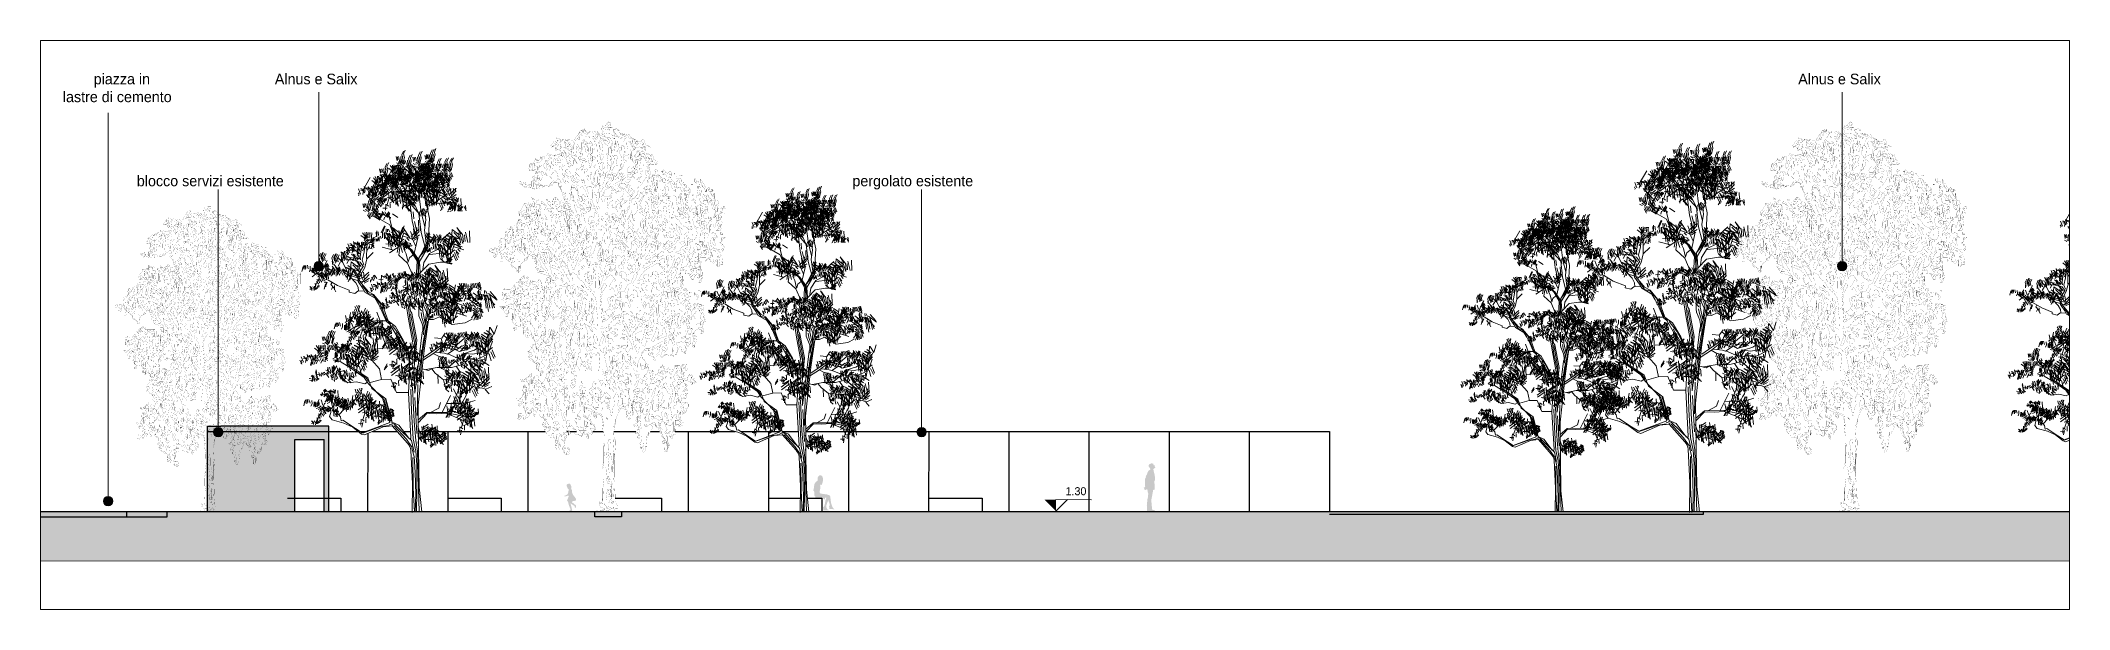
# Paper-space layout 'Sezione 3' of a CAD drawing. Header units: inches. Extents: x 0 to 380, y 88 to 195.
# The model-space entities are those that its viewports show. They can reach past a viewport. Long polylines and large blocks are cut down to what shows.
import ezdxf

# ---------------------------------------------------------------- set-up
doc = ezdxf.new("R2010")
doc.units = ezdxf.units.IN
doc.header["$MEASUREMENT"] = 0
for name, color, linetype, lineweight in [('cm_alberi in secondo piano', 252, 'Continuous', 9), ('cm_campiture', 252, 'Continuous', 9), ('cm_linea di terra', 4, 'Continuous', 25), ('cm_quote', 174, 'Continuous', 0), ('cm_testi', 250, 'Continuous', 0), ('cp_leggerissime_linee', 253, 'Continuous', 5), ('cp_piattaforme volumi_linea', 4, 'Continuous', 25)]:
    doc.layers.add(name, color=color, linetype=linetype, lineweight=lineweight)
for name, color, linetype in [('cm_arredi', 251, 'Continuous'), ('cm_arredi secondo piano', 252, 'Continuous'), ('cp_alberi_linea', 103, 'Continuous')]:
    doc.layers.add(name, color=color, linetype=linetype)
doc.layers.add('Finestre', color=254, linetype='Continuous', lineweight=9, plot=False)
doc.styles.get("Standard").update_dxf_attribs({"font": 'GOTHIC.TTF'})
doc.dimstyles.new('Quote 200', dxfattribs={"dimtxt": 0.5, "dimasz": 0.2, "dimexe": 1.25, "dimexo": 0.625, "dimgap": 0.2, "dimtad": 1, "dimzin": 1, "dimtxsty": 'Standard', "dimblk": 'ARCHTICK', "dimcen": 2.5, "dimse1": 1, "dimse2": 1, "dimazin": 0, "dimtfac": 1, "dimtmove": 0, "dimatfit": 3, "dimldrblk": 'NONE', "dimfxl": 1, "dimlwd": 0, "dimarcsym": 0})
pattern_1 = [(226, (0, 0), (0.237382134112, -0.229237262251), [0.24, -0.09]), (316, (0, 0), (0.229237262251, 0.237382134112), [0.24, -0.09])]

psp = doc.layouts.new('Sezione 3')

# ---------------------------------------------------------------- texts
at = {"layer": 'cm_testi', "char_height": 2, "width": 53.9886, "attachment_point": 1}
for s, insert in [('\\pi21.37294;piazza in\\P\\pi14.86104; lastre di cemento', (-11.34, 188.82)), ('\\pi18.93174;Alnus e Salix', (25.01, 188.82)), ('\\pi18.93174;Alnus e Salix', (310.14, 188.82)), ('\\pi11.90251;blocco servizi esistente', (6.21, 169.74)), ('\\pi14.18599;pergolato esistente', (137.86, 169.74))]:
    psp.add_mtext(s, dxfattribs=dict(at, insert=insert))

msp = doc.modelspace()

# ---------------------------------------------------------------- texts
at = {"layer": 'cm_quote', "insert": (503286.595, 4346344.282), "char_height": 0.3, "attachment_point": 3, "rotation": 319.1945}
msp.add_mtext_dynamic_manual_height_columns('1.30', width=1.67024, gutter_width=1, heights=[0], dxfattribs=at)

# ---------------------------------------------------------------- blocks, each defined once
blk = doc.blocks.new('A$C03A07DC0')
at = {"layer": 'cp_alberi_linea', "const_width": 0.00661}
for points in [[(4.965, 20.953), (4.958, 20.927), (4.892, 20.887), (4.859, 20.953), (5.216, 21.509), (5.236, 21.515), (5.223, 21.462)], [(5.077, 21.065), (5.084, 21.085), (5.123, 21.165), (5.077, 21.284), (5.15, 21.33), (5.163, 21.423), (5.183, 21.423)], [(5.256, 21.138), (5.236, 21.138), (5.183, 21.356), (5.216, 21.396), (5.223, 21.423)], [(5.223, 21.462), (5.183, 21.462), (5.183, 21.423)], [(5.183, 21.423), (5.223, 21.423)], [(5.223, 21.462), (5.295, 21.469), (5.309, 21.535), (5.329, 21.535)], [(5.223, 21.423), (5.282, 21.409), (5.295, 21.39)], [(5.256, 21.099), (5.481, 21.092), (5.547, 21.244), (5.646, 21.337), (5.547, 21.39), (5.434, 21.297), (5.335, 21.356), (5.329, 21.39)], [(5.256, 21.138), (5.289, 21.145), (5.289, 21.184), (5.256, 21.284), (5.295, 21.356), (5.295, 21.39)], [(5.295, 21.39), (5.329, 21.39)], [(5.329, 21.535), (5.329, 21.568), (5.408, 21.575), (5.434, 21.535), (5.434, 21.495)], [(5.329, 21.535), (5.368, 21.442), (5.428, 21.469), (5.434, 21.495)], [(5.329, 21.39), (5.448, 21.396), (5.454, 21.495), (5.434, 21.495)], [(5.692, 21.39), (5.792, 21.376), (5.692, 21.37), (5.692, 21.39)], [(6.089, 21.284), (6.069, 21.284), (6.01, 21.396), (5.871, 21.423), (5.891, 21.323), (5.911, 21.317)], [(5.911, 21.317), (5.911, 21.284), (5.871, 21.211), (5.871, 21.138), (5.871, 21.099)], [(5.911, 21.317), (6.01, 21.204), (6.083, 21.251), (6.089, 21.284)], [(5.944, 20.993), (6.109, 21.284), (6.089, 21.284)], [(6.162, 21.099), (6.162, 21.138), (6.122, 21.39), (6.228, 21.35), (6.235, 21.317)], [(6.308, 21.065), (6.274, 21.072), (6.208, 21.171), (6.195, 21.317), (6.235, 21.317)], [(6.235, 21.317), (6.274, 21.178), (6.308, 21.171)], [(6.38, 21.244), (6.387, 21.27), (6.466, 21.416), (6.341, 21.568), (6.38, 21.568)], [(6.453, 21.681), (6.453, 21.641), (6.38, 21.608), (6.38, 21.568)], [(6.38, 21.568), (6.665, 21.522), (6.824, 21.476), (6.817, 21.535), (6.817, 21.608)], [(6.38, 21.244), (6.691, 21.297), (6.91, 21.277), (6.982, 21.224), (6.996, 21.099)], [(6.453, 21.681), (6.433, 21.687), (6.413, 21.786), (6.592, 21.786), (6.685, 21.853), (6.704, 21.859)], [(6.453, 21.681), (6.453, 21.714), (6.453, 21.753), (6.638, 21.734), (6.724, 21.614), (6.744, 21.608)], [(6.453, 21.681), (6.744, 21.588), (6.744, 21.608)], [(6.704, 21.859), (6.797, 21.958), (6.883, 21.859), (6.883, 21.826)], [(6.704, 21.859), (6.704, 21.826)], [(6.704, 21.826), (6.85, 21.826), (6.883, 21.826)], [(6.704, 21.826), (6.777, 21.707), (6.83, 21.786), (6.85, 21.786)], [(6.744, 21.608), (6.777, 21.608), (6.817, 21.608)], [(6.817, 21.608), (6.85, 21.608), (6.883, 21.608)], [(6.85, 21.786), (6.876, 21.8), (6.883, 21.826)], [(6.85, 21.786), (6.876, 21.634), (6.883, 21.608)], [(6.883, 21.608), (7.174, 21.588), (7.353, 21.469), (7.373, 21.423), (7.287, 21.436), (7.247, 21.462)], [(6.996, 21.099), (7.168, 21.251), (7.174, 21.264)], [(7.101, 21.317), (7.075, 21.323), (7.029, 21.39), (7.029, 21.495), (7.247, 21.482), (7.247, 21.462)], [(7.101, 21.317), (7.095, 21.337), (7.068, 21.462), (7.214, 21.462), (7.247, 21.462)], [(7.101, 21.317), (7.247, 21.317), (7.287, 21.317)], [(7.174, 21.264), (7.174, 21.284), (7.141, 21.29), (7.101, 21.317)], [(7.174, 21.264), (7.214, 21.184), (7.32, 21.151), (7.32, 21.138)], [(7.287, 21.317), (7.73, 21.085), (7.789, 21.039), (7.683, 20.993), (7.617, 20.794), (7.551, 20.662), (7.465, 20.523)], [(7.287, 21.317), (7.359, 21.317), (7.392, 21.317)], [(7.392, 21.317), (7.472, 21.251), (7.611, 21.244), (7.644, 21.244)], [(7.392, 21.317), (7.644, 21.264), (7.644, 21.244)], [(3.589, 20.556), (3.582, 20.536), (3.523, 20.549), (3.516, 20.629), (3.708, 20.913), (3.734, 20.92)], [(3.589, 20.556), (3.589, 20.596), (3.8, 20.642), (3.807, 20.662)], [(3.589, 20.556), (3.721, 20.563), (3.8, 20.516), (3.807, 20.483)], [(3.734, 20.92), (3.734, 20.774), (3.781, 20.675), (3.807, 20.662)], [(3.734, 20.92), (3.781, 20.827), (3.814, 20.801), (3.847, 20.807)], [(3.807, 20.662), (3.88, 20.702), (3.88, 20.735)], [(3.807, 20.483), (3.9, 20.622), (3.92, 20.629)], [(3.88, 20.88), (3.873, 20.913), (3.847, 21.065), (4.025, 21.006), (4.025, 20.993)], [(3.847, 20.807), (3.873, 20.847), (3.88, 20.88)], [(3.847, 20.807), (3.86, 20.748), (3.88, 20.735)], [(3.88, 20.88), (3.992, 20.986), (4.025, 20.993)], [(3.88, 20.735), (3.92, 20.735)], [(3.92, 20.735), (3.92, 20.774), (3.92, 20.807), (3.953, 20.807)], [(3.92, 20.735), (3.933, 20.635), (3.92, 20.629)], [(3.92, 20.629), (3.92, 20.45), (3.92, 20.411)], [(3.953, 20.807), (4.092, 20.761), (4.065, 20.589), (4.058, 20.556)], [(3.953, 20.807), (3.959, 20.483), (3.953, 20.45)], [(4.025, 20.993), (4.065, 20.867), (4.158, 20.893), (4.171, 20.92)], [(4.025, 20.993), (4.131, 20.92), (4.171, 20.92)], [(4.058, 20.556), (4.025, 20.556), (4.052, 20.364), (4.058, 20.338)], [(4.058, 20.556), (4.29, 20.298), (4.316, 20.232)], [(4.058, 20.556), (4.197, 20.543), (4.204, 20.523)], [(4.171, 20.92), (4.171, 20.953), (4.171, 20.993), (4.323, 20.966), (4.35, 20.953)], [(4.204, 20.523), (4.35, 20.536), (4.35, 20.556)], [(4.204, 20.523), (4.455, 20.43), (4.462, 20.411)], [(4.35, 20.953), (4.35, 20.92), (4.277, 20.847), (4.297, 20.741), (4.316, 20.735)], [(4.495, 20.953), (4.488, 20.92), (4.316, 20.774), (4.316, 20.735)], [(4.316, 20.702), (4.402, 20.735), (4.455, 20.662), (4.462, 20.629)], [(4.316, 20.735), (4.316, 20.702)], [(4.316, 20.702), (4.33, 20.563), (4.35, 20.556)], [(4.35, 20.953), (4.422, 20.887), (4.475, 20.946), (4.495, 20.953)], [(4.35, 20.556), (4.416, 20.53), (4.442, 20.589), (4.462, 20.596)], [(4.462, 20.629), (4.462, 20.596)], [(4.462, 20.629), (4.535, 20.563), (4.568, 20.556)], [(4.462, 20.596), (4.495, 20.45), (4.495, 20.411)], [(4.568, 20.662), (4.541, 20.675), (4.495, 20.807), (4.68, 20.741), (4.813, 20.622), (4.819, 20.596)], [(4.495, 20.953), (4.674, 20.927), (4.786, 20.854), (4.846, 20.748), (4.839, 20.596), (4.819, 20.596)], [(4.568, 20.662), (4.568, 20.702), (4.667, 20.675), (4.707, 20.589), (4.713, 20.556)], [(4.568, 20.662), (4.568, 20.629), (4.568, 20.596)], [(4.568, 20.596), (4.608, 20.563), (4.641, 20.556)], [(4.568, 20.596), (4.568, 20.556)], [(4.568, 20.556), (4.574, 20.437), (4.641, 20.377), (4.674, 20.377)], [(4.641, 20.556), (4.674, 20.411), (4.674, 20.377)], [(4.641, 20.556), (4.674, 20.556), (4.713, 20.556)], [(4.713, 20.556), (4.74, 20.516), (4.746, 20.483)], [(4.786, 20.483), (4.786, 20.523), (4.786, 20.596), (4.819, 20.596)], [(4.892, 20.338), (4.892, 20.377), (4.892, 20.483), (4.978, 20.536), (4.985, 20.662), (5.004, 20.662)], [(4.965, 20.338), (4.958, 20.371), (4.932, 20.45), (5.011, 20.503), (5.004, 20.629), (5.004, 20.662)], [(4.965, 20.953), (5.123, 20.94), (5.163, 21.065), (5.15, 21.065)], [(5.077, 21.065), (5.057, 21.065), (5.044, 20.999), (4.965, 20.993), (4.965, 20.953)], [(5.004, 20.662), (5.084, 20.649), (5.09, 20.556), (5.11, 20.556)], [(5.295, 20.411), (5.282, 20.391), (5.249, 20.358), (5.19, 20.252), (5.137, 20.225), (5.104, 20.278), (5.077, 20.411), (5.157, 20.45), (5.123, 20.53), (5.11, 20.556)], [(5.077, 21.065), (5.104, 21.026), (5.13, 21.059), (5.15, 21.065)], [(5.11, 20.556), (5.236, 20.417), (5.256, 20.411)], [(5.15, 21.065), (5.15, 21.099), (5.223, 21.099), (5.256, 21.099)], [(5.256, 20.629), (5.236, 20.635), (5.223, 20.774), (5.302, 20.814), (5.309, 20.92), (5.329, 20.92)], [(5.256, 21.138), (5.256, 21.099)], [(5.256, 20.629), (5.256, 20.662), (5.256, 20.735), (5.381, 20.596), (5.401, 20.596)], [(5.256, 20.629), (5.335, 20.549), (5.302, 20.444), (5.295, 20.411)], [(5.256, 20.629), (5.262, 20.444), (5.256, 20.411)], [(5.368, 20.774), (5.375, 20.801), (5.415, 20.92), (5.329, 20.993), (5.329, 20.953), (5.329, 20.92)], [(5.329, 20.92), (5.348, 20.781), (5.368, 20.774)], [(5.368, 20.774), (5.401, 20.629), (5.401, 20.596)], [(5.401, 20.596), (5.467, 20.371), (5.474, 20.338)], [(5.58, 20.483), (5.573, 20.51), (5.487, 20.649), (5.474, 20.847), (5.507, 20.847)], [(5.507, 20.847), (5.587, 20.854), (5.6, 20.702), (5.62, 20.702)], [(5.507, 20.847), (5.54, 20.655), (5.613, 20.51), (5.62, 20.483)], [(5.62, 21.171), (5.692, 21.079), (5.719, 21.039), (5.699, 21.065), (5.626, 21.145), (5.62, 21.171)], [(5.62, 20.702), (5.745, 20.841), (5.864, 20.735), (5.871, 20.702)], [(5.62, 20.702), (5.831, 20.741), (5.851, 20.708), (5.871, 20.702)], [(5.725, 20.483), (5.725, 20.523), (5.725, 20.556), (5.798, 20.622), (5.911, 20.609), (5.911, 20.629)], [(5.838, 20.192), (5.838, 20.232), (5.838, 20.45), (5.911, 20.404), (5.957, 20.411), (5.983, 20.477), (5.983, 20.596), (5.983, 20.629)], [(5.871, 21.099), (5.937, 21.151), (5.944, 21.026), (5.944, 20.993)], [(5.871, 21.099), (5.871, 20.999), (5.944, 20.973), (5.944, 20.993)], [(5.871, 20.702), (5.884, 20.635), (5.911, 20.629)], [(5.911, 20.629), (5.944, 20.629), (5.983, 20.629)], [(6.016, 20.774), (5.997, 20.774), (5.983, 20.953), (6.036, 21.026), (6.056, 21.026)], [(5.983, 20.629), (5.983, 20.662), (6.023, 20.741), (6.016, 20.774)], [(6.056, 21.026), (6.056, 20.993), (6.016, 20.92), (6.016, 20.88)], [(6.016, 20.88), (6.056, 20.854), (6.089, 20.847)], [(6.016, 20.88), (6.016, 20.807), (6.016, 20.774)], [(6.056, 21.026), (6.142, 21.092), (6.162, 21.099)], [(6.089, 20.847), (6.089, 20.88), (6.089, 20.92), (6.155, 21.065), (6.162, 21.099)], [(6.089, 20.847), (6.162, 19.577), (6.327, 19.729), (6.473, 19.967), (6.486, 20.073), (6.38, 20.119), (6.427, 20.589), (6.314, 20.993), (6.308, 21.026)], [(6.268, 20.774), (6.228, 20.708), (6.195, 20.774), (6.261, 20.867), (6.294, 20.893), (6.301, 20.867), (6.268, 20.774)], [(6.268, 20.417), (6.235, 20.523), (6.235, 20.629), (6.308, 20.497), (6.334, 20.411), (6.327, 20.391), (6.268, 20.417)], [(6.308, 21.171), (6.526, 21.099), (6.559, 21.099)], [(6.308, 21.171), (6.308, 21.099), (6.308, 21.065)], [(6.308, 21.065), (6.308, 21.026)], [(6.308, 21.026), (6.42, 20.986), (6.499, 20.841), (6.592, 20.675), (6.704, 20.629), (6.711, 20.397), (6.704, 20.232), (6.704, 20.192)], [(6.38, 21.244), (6.552, 21.184), (6.572, 21.125), (6.559, 21.099)], [(6.486, 20.993), (6.625, 20.94), (6.678, 20.9), (6.645, 20.887), (6.519, 20.9), (6.486, 20.993)], [(6.559, 21.099), (6.81, 21.072), (6.903, 20.973), (6.976, 20.814), (6.996, 20.807), (6.929, 20.444), (6.923, 20.411)], [(6.559, 21.099), (6.777, 20.973), (6.777, 20.953)], [(6.777, 20.953), (6.777, 20.92), (6.671, 20.807), (6.744, 20.735), (6.843, 20.781), (6.85, 20.807)], [(6.777, 20.953), (6.843, 20.847), (6.85, 20.807)], [(6.777, 20.086), (6.777, 20.119), (6.777, 20.483), (6.857, 20.549), (6.883, 20.556)], [(6.85, 20.807), (6.929, 20.728), (6.896, 20.589), (6.883, 20.556)], [(6.883, 20.556), (6.903, 20.232), (6.923, 20.232)], [(6.996, 21.099), (7.029, 21.013), (7.101, 20.973), (7.101, 20.993)], [(7.101, 20.993), (7.082, 20.999), (7.068, 21.065), (7.154, 21.125), (7.287, 21.138), (7.32, 21.138)], [(7.101, 20.483), (7.082, 20.49), (7.068, 20.629), (7.128, 20.748), (7.154, 20.669), (7.174, 20.662)], [(7.392, 21.065), (7.359, 21.072), (7.227, 21.092), (7.101, 21.026), (7.101, 20.993)], [(7.101, 20.483), (7.141, 20.516), (7.174, 20.523)], [(7.174, 20.662), (7.174, 20.702), (7.174, 20.88), (7.214, 20.88)], [(7.174, 20.662), (7.207, 20.622), (7.214, 20.596)], [(7.214, 20.596), (7.201, 20.563), (7.174, 20.556), (7.174, 20.523)], [(7.174, 20.305), (7.24, 20.272), (7.28, 20.305), (7.3, 20.404), (7.287, 20.556), (7.287, 20.596)], [(7.174, 20.523), (7.174, 20.338), (7.174, 20.305)], [(7.214, 20.88), (7.22, 20.741), (7.273, 20.748), (7.287, 20.774)], [(7.214, 20.88), (7.28, 20.88), (7.287, 20.807), (7.287, 20.774)], [(7.214, 20.596), (7.247, 20.596), (7.287, 20.596)], [(7.287, 20.774), (7.326, 20.702), (7.32, 20.662)], [(7.32, 20.662), (7.287, 20.662), (7.287, 20.629), (7.287, 20.596)], [(7.32, 21.138), (7.359, 21.105), (7.392, 21.099)], [(7.32, 20.662), (7.359, 20.483), (7.439, 20.51), (7.465, 20.523)], [(7.465, 19.544), (7.465, 19.577), (7.505, 19.974), (7.492, 20), (7.399, 20.133), (7.359, 20.305), (7.472, 20.344), (7.472, 20.483), (7.465, 20.523)], [(7.392, 21.099), (7.392, 21.065)], [(7.392, 21.099), (7.505, 21.065), (7.538, 21.039), (7.505, 21.026), (7.392, 21.013), (7.392, 21.065)], [(7.465, 20.523), (7.564, 20.609), (7.65, 20.523), (7.69, 20.377), (7.664, 20.199)], [(7.644, 21.244), (7.829, 21.211), (7.862, 21.211)], [(7.644, 21.244), (7.736, 21.165), (7.855, 21.184), (7.862, 21.211)], [(7.664, 20.199), (7.836, 20.364), (7.803, 20.563), (7.75, 20.682), (7.75, 20.761), (7.803, 20.814), (7.902, 20.827), (7.935, 20.807)], [(8.008, 21.026), (7.981, 21.019), (7.908, 20.999), (7.862, 21.099), (7.935, 21.099), (7.975, 21.099)], [(7.862, 21.211), (7.941, 21.198), (7.968, 21.138), (7.975, 21.099)], [(7.935, 20.807), (8.027, 20.854), (8.014, 20.735), (8.008, 20.702)], [(7.935, 20.807), (7.988, 20.708), (8.008, 20.702)], [(7.975, 21.099), (7.981, 21.072), (8.008, 21.065)], [(8.008, 21.065), (8.259, 20.94), (8.266, 20.92)], [(8.008, 21.065), (8.008, 21.026)], [(8.008, 21.026), (8.193, 20.92), (8.226, 20.92)], [(8.008, 20.702), (8.054, 20.563), (8.08, 20.556)], [(8.12, 20.523), (8.12, 20.483), (8.113, 20.364), (8.008, 20.377), (8.008, 20.305), (8.047, 20.272), (8.08, 20.265)], [(8.12, 20.596), (8.087, 20.602), (8.047, 20.702), (8.127, 20.748), (8.094, 20.821), (8.08, 20.847)], [(8.08, 20.847), (8.08, 20.88), (8.219, 20.9), (8.226, 20.92)], [(8.08, 20.847), (8.213, 20.854), (8.259, 20.774), (8.266, 20.735)], [(8.08, 20.556), (8.107, 20.563), (8.12, 20.596)], [(8.08, 20.556), (8.094, 20.53), (8.12, 20.523)], [(8.12, 20.596), (8.16, 20.563), (8.193, 20.556)], [(8.12, 20.523), (8.173, 20.377), (8.193, 20.377)], [(8.266, 20.735), (8.259, 20.715), (8.153, 20.702), (8.18, 20.589), (8.193, 20.556)], [(8.193, 20.556), (8.219, 20.404), (8.226, 20.377)], [(8.193, 20.556), (8.292, 20.477), (8.299, 20.45)], [(8.226, 20.92), (8.266, 20.92)], [(8.266, 20.92), (8.404, 20.867), (8.404, 20.847)], [(8.266, 20.735), (8.299, 20.735)], [(8.404, 20.847), (8.371, 20.847), (8.299, 20.847), (8.305, 20.821), (8.332, 20.807)], [(8.332, 20.807), (8.325, 20.781), (8.299, 20.774), (8.299, 20.735)], [(8.299, 20.735), (8.345, 20.616), (8.398, 20.669), (8.404, 20.702)], [(8.299, 20.45), (8.457, 20.51), (8.477, 20.523)], [(8.332, 20.807), (8.398, 20.768), (8.404, 20.735)], [(8.404, 20.847), (8.517, 20.807), (8.55, 20.807)], [(8.404, 20.735), (8.404, 20.702)], [(8.404, 20.735), (8.524, 20.721), (8.57, 20.708), (8.543, 20.702), (8.444, 20.702), (8.404, 20.702)], [(8.477, 20.523), (8.477, 20.556), (8.596, 20.503), (8.669, 20.503), (8.702, 20.549), (8.689, 20.642), (8.682, 20.755), (8.742, 20.702), (8.768, 20.483)], [(8.477, 20.523), (8.649, 20.43), (8.748, 20.543), (8.735, 20.483), (8.768, 20.411)], [(8.808, 20.774), (8.801, 20.807), (8.722, 20.927), (8.55, 20.953), (8.55, 20.847), (8.55, 20.807)], [(8.55, 20.807), (8.662, 20.9), (8.782, 20.781), (8.808, 20.774)], [(8.768, 20.411), (8.828, 20.338), (8.854, 20.331), (8.868, 20.397), (8.848, 20.523), (8.841, 20.556)], [(8.768, 20.483), (8.821, 20.556), (8.841, 20.556)], [(8.808, 20.774), (8.834, 20.583), (8.841, 20.556)], [(8.914, 20.629), (9.053, 20.536), (9.099, 20.497), (9.059, 20.523), (8.92, 20.602), (8.914, 20.629)], [(2.537, 19.69), (2.643, 19.842), (2.649, 19.868)], [(3.046, 20.047), (3.046, 20.014), (3.02, 19.855), (2.941, 19.736), (2.808, 19.67), (2.61, 19.65), (2.61, 19.577), (2.61, 19.544)], [(2.828, 19.795), (2.802, 19.802), (2.649, 19.908), (2.649, 19.868)], [(2.649, 19.868), (2.735, 19.776), (2.821, 19.776), (2.828, 19.795)], [(2.828, 19.795), (2.855, 19.802), (2.868, 19.835)], [(2.868, 19.835), (2.987, 19.908), (2.98, 20.014), (2.974, 20.047)], [(2.868, 19.835), (2.868, 19.868), (2.868, 19.908), (2.947, 19.941), (2.954, 20.047), (2.974, 20.047)], [(2.974, 20.047), (3.013, 20.047), (3.046, 20.047)], [(3.046, 20.047), (3.139, 20.02), (3.159, 20.014)], [(3.298, 19.544), (3.291, 19.511), (3.232, 19.392), (3.179, 19.352), (3.132, 19.392), (3.086, 19.504), (3.199, 19.749), (3.165, 19.981), (3.159, 20.014)], [(3.298, 20.119), (3.298, 20.086), (3.251, 20.047), (3.159, 20.047), (3.159, 20.014)], [(3.298, 19.795), (3.285, 19.795), (3.225, 19.723), (3.251, 19.584), (3.265, 19.537), (3.298, 19.544)], [(3.298, 20.119), (3.298, 20.159), (3.298, 20.192), (3.655, 20.073), (3.662, 20.047)], [(3.298, 20.119), (3.516, 20.047), (3.628, 20.04), (3.662, 20.047)], [(3.298, 19.795), (3.351, 19.656), (3.371, 19.577), (3.371, 19.544)], [(3.298, 19.795), (3.337, 19.795), (3.371, 19.795)], [(3.371, 19.795), (3.371, 19.835), (3.371, 19.868), (3.437, 19.994), (3.543, 19.934), (3.556, 19.908)], [(3.371, 19.795), (3.529, 19.895), (3.556, 19.908)], [(3.556, 19.908), (3.576, 19.359), (3.589, 19.359)], [(3.628, 19.544), (3.628, 19.577), (3.628, 19.723), (3.681, 19.855), (3.714, 19.914), (3.748, 19.862), (3.781, 19.59), (3.8, 19.498), (3.873, 19.551), (3.88, 19.69)], [(3.662, 20.047), (3.701, 20.033), (3.701, 20.047)], [(4.025, 20.159), (3.992, 20.153), (3.701, 20.086), (3.701, 20.047)], [(3.701, 20.047), (4.019, 20.133), (4.025, 20.159)], [(3.92, 20.411), (3.906, 20.384), (3.8, 20.351), (3.774, 20.483), (3.807, 20.483)], [(3.807, 20.483), (3.827, 20.384), (3.886, 20.404), (3.92, 20.411)], [(3.953, 19.69), (3.953, 19.723), (3.926, 19.848), (3.847, 19.908), (3.873, 19.723), (3.88, 19.69)], [(4.058, 19.835), (4.058, 19.855), (3.966, 19.914), (3.92, 20.014), (4.058, 20.053), (4.098, 20.047)], [(3.92, 20.411), (3.946, 20.424), (3.953, 20.45)], [(3.953, 20.45), (4.032, 20.351), (4.058, 20.338)], [(3.953, 19.69), (4.025, 19.65), (4.058, 19.795), (4.058, 19.835)], [(4.025, 20.159), (4.105, 20.225), (4.072, 20.311), (4.058, 20.338)], [(4.058, 19.835), (4.098, 19.835)], [(4.098, 20.047), (4.105, 19.868), (4.098, 19.835)], [(4.098, 20.047), (4.131, 20.047)], [(4.098, 19.835), (4.171, 19.822), (4.171, 19.941), (4.171, 19.974)], [(4.131, 20.047), (4.131, 20.086), (4.131, 20.192), (4.171, 20.192)], [(4.131, 20.047), (4.164, 20.007), (4.171, 19.974)], [(4.171, 20.192), (4.171, 20.232), (4.171, 20.265), (4.27, 20.258), (4.277, 20.232)], [(4.171, 20.192), (4.178, 20.166), (4.204, 20.159)], [(4.171, 19.974), (4.224, 20.047), (4.244, 20.047)], [(4.204, 20.159), (4.277, 20.192), (4.277, 20.232)], [(4.204, 20.159), (4.237, 20.067), (4.244, 20.047)], [(4.244, 20.047), (4.323, 19.914), (4.35, 19.908)], [(4.277, 20.232), (4.316, 20.232)], [(4.277, 19.035), (4.277, 19.074), (4.277, 19.107), (4.482, 18.763), (4.482, 18.856), (4.442, 19.035), (4.35, 19.147), (4.35, 19.253), (4.495, 19.306), (4.495, 19.326), (4.462, 19.643), (4.376, 19.815), (4.35, 19.908)], [(4.316, 20.232), (4.323, 20.08), (4.389, 19.987), (4.422, 19.974)], [(4.422, 19.974), (4.422, 20.014), (4.35, 20.232), (4.488, 20.086), (4.495, 20.047)], [(4.422, 19.974), (4.416, 19.954), (4.35, 19.941), (4.35, 19.908)], [(4.422, 19.974), (4.475, 20.047), (4.495, 20.047)], [(4.462, 20.411), (4.528, 20.179), (4.608, 20.086), (4.641, 20.086)], [(4.462, 20.411), (4.495, 20.411)], [(4.495, 20.411), (4.641, 20.305), (4.674, 20.305)], [(4.495, 20.047), (4.608, 19.862), (4.535, 19.776), (4.535, 19.762)], [(4.535, 19.762), (4.641, 19.742), (4.647, 19.617), (4.641, 19.577)], [(4.535, 19.762), (4.535, 19.723), (4.535, 19.69)], [(4.641, 20.086), (4.68, 20.265), (4.674, 20.305)], [(4.641, 20.086), (4.654, 20.02), (4.674, 20.014)], [(4.641, 19.577), (4.7, 19.498), (4.746, 19.498), (4.78, 19.59), (4.786, 19.762), (4.766, 19.908), (4.674, 20.014)], [(4.674, 20.377), (4.746, 20.45), (4.746, 20.483)], [(4.674, 20.377), (4.694, 20.305), (4.674, 20.305)], [(4.674, 20.014), (4.674, 20.047), (4.799, 20.08), (4.819, 20.086)], [(4.746, 20.483), (4.786, 20.483)], [(4.786, 20.483), (4.813, 20.119), (4.819, 20.086)], [(4.819, 20.047), (4.899, 20.086), (4.892, 20.119)], [(4.819, 20.047), (4.958, 20.007), (4.918, 20.113), (4.892, 20.119)], [(4.819, 20.086), (4.819, 20.047)], [(4.932, 19.69), (4.899, 19.696), (4.859, 19.776), (4.859, 19.908), (4.958, 19.901), (4.965, 19.868)], [(4.965, 19.868), (4.932, 19.868), (4.892, 19.868), (4.932, 19.729), (4.965, 19.723)], [(4.892, 20.338), (4.892, 20.305)], [(4.892, 20.305), (4.985, 20.192), (4.971, 20.305), (4.965, 20.338)], [(4.892, 20.338), (4.932, 20.338), (4.965, 20.338)], [(4.892, 20.305), (4.892, 20.159), (4.892, 20.119)], [(4.965, 19.868), (4.965, 19.762), (4.965, 19.723)], [(5.11, 19.835), (5.09, 19.835), (5.077, 20.047), (5.209, 19.855), (5.223, 19.835)], [(5.11, 19.835), (5.11, 19.868), (5.183, 19.835), (5.223, 19.835)], [(5.11, 19.835), (5.249, 19.544), (5.256, 19.504)], [(5.183, 20.192), (5.295, 20.179), (5.295, 20.1), (5.249, 19.961), (5.209, 19.934), (5.183, 20.119), (5.183, 20.192)], [(5.223, 19.835), (5.342, 19.908), (5.415, 19.921), (5.454, 19.802), (5.401, 19.795), (5.295, 19.795)], [(5.223, 19.835), (5.262, 19.802), (5.295, 19.795)], [(5.256, 20.411), (5.295, 20.411)], [(5.295, 19.795), (5.329, 19.471), (5.329, 19.432)], [(5.474, 20.338), (5.6, 20.318), (5.587, 20.45), (5.58, 20.483)], [(5.474, 20.338), (5.501, 20.192), (5.58, 20.153), (5.62, 20.159)], [(5.474, 19.67), (5.474, 19.723), (5.573, 19.749), (5.474, 19.67)], [(5.871, 19.795), (5.871, 19.762), (5.725, 19.359), (5.706, 19.365), (5.58, 20.047), (5.62, 20.126), (5.62, 20.159)], [(5.58, 20.483), (5.62, 20.483)], [(5.62, 20.483), (5.646, 20.477), (5.653, 20.45)], [(5.653, 20.305), (5.646, 20.278), (5.62, 20.265), (5.62, 20.192), (5.62, 20.159)], [(5.62, 20.159), (5.719, 20.139), (5.725, 20.119)], [(5.653, 20.45), (5.692, 20.477), (5.725, 20.483)], [(5.653, 20.45), (5.653, 20.338), (5.653, 20.305)], [(5.653, 20.305), (5.692, 20.305), (5.725, 20.305)], [(5.725, 20.483), (5.725, 20.338), (5.725, 20.305)], [(5.725, 20.305), (5.745, 20.192), (5.805, 20.186), (5.838, 20.192)], [(5.725, 20.119), (5.831, 20.159), (5.838, 20.192)], [(5.725, 20.119), (5.725, 20.086)], [(5.725, 20.086), (5.818, 20.067), (5.851, 19.981), (5.871, 19.974)], [(5.725, 20.086), (5.765, 19.974), (5.765, 19.941)], [(5.838, 19.795), (5.818, 19.789), (5.778, 19.723), (5.725, 19.868), (5.759, 19.908), (5.765, 19.941)], [(5.765, 19.941), (5.838, 19.921), (5.838, 19.828), (5.838, 19.795)], [(5.838, 19.795), (5.871, 19.795)], [(5.871, 19.795), (5.904, 19.802), (6.016, 19.848), (6.043, 19.895), (5.997, 19.954), (5.871, 20.014), (5.871, 19.974)], [(5.871, 19.974), (5.871, 19.835), (5.871, 19.795)], [(6.235, 20.265), (6.327, 19.835), (6.308, 19.835), (6.235, 20), (6.235, 20.232), (6.235, 20.265)], [(6.671, 19.617), (6.678, 19.65), (6.724, 19.914), (6.632, 20.159), (6.671, 20.186), (6.704, 20.192)], [(6.704, 20.192), (6.757, 20.086), (6.777, 20.086)], [(6.777, 20.086), (6.876, 20.007), (6.883, 19.974)], [(6.883, 19.762), (6.87, 19.762), (6.85, 19.974), (6.883, 19.974)], [(6.883, 19.359), (6.883, 19.398), (7.048, 19.656), (7.088, 20.014), (7.068, 20.014)], [(6.883, 19.974), (6.943, 19.848), (6.89, 19.782), (6.883, 19.762)], [(6.883, 19.762), (6.929, 19.643), (6.896, 19.537), (6.883, 19.504)], [(6.923, 20.411), (7.029, 20.411), (6.949, 20.311), (6.923, 20.305)], [(6.923, 20.411), (6.923, 20.338), (6.923, 20.305)], [(6.923, 20.305), (6.923, 20.265), (6.923, 20.232)], [(6.923, 20.232), (6.936, 20.04), (7.035, 20.007), (7.068, 20.014)], [(6.996, 19.18), (6.996, 19.213), (6.996, 19.286), (7.082, 19.445), (7.227, 19.465), (7.24, 19.491), (7.207, 19.557), (7.181, 19.683), (7.214, 19.795), (7.273, 20), (7.174, 20.053), (7.141, 20.047)], [(7.068, 20.014), (7.068, 20.047), (7.101, 20.047), (7.141, 20.047)], [(7.101, 20.483), (7.121, 20.265), (7.141, 20.265)], [(7.141, 20.265), (7.141, 20.305), (7.174, 20.305)], [(7.141, 20.265), (7.141, 20.086), (7.141, 20.047)], [(7.505, 19.286), (7.644, 19.61), (7.584, 19.875), (7.578, 19.908)], [(7.65, 20.153), (7.604, 20.053), (7.578, 19.908)], [(7.578, 19.908), (7.631, 19.974), (7.644, 19.974)], [(7.65, 20.153), (7.644, 20.192), (7.664, 20.199)], [(7.65, 20.153), (7.644, 20.014), (7.644, 19.974)], [(7.644, 19.974), (7.902, 20.119), (7.889, 20.053), (7.895, 19.888), (7.975, 19.795)], [(7.683, 19.795), (7.783, 19.723), (7.75, 19.736), (7.683, 19.795)], [(7.975, 19.795), (7.975, 19.835), (7.975, 20.119), (8.027, 20.192), (8.047, 20.192)], [(7.975, 19.795), (8.027, 20.014), (8.047, 20.014)], [(8.08, 19.795), (8.047, 19.795), (8.133, 19.656), (8.206, 19.67), (8.292, 19.736), (8.299, 19.762)], [(8.047, 20.192), (8.074, 20.232), (8.08, 20.265)], [(8.047, 20.192), (8.047, 20.086), (8.047, 20.047)], [(8.047, 20.047), (8.113, 19.961), (8.1, 19.802), (8.08, 19.795)], [(8.047, 20.047), (8.047, 20.014)], [(8.047, 20.014), (8.08, 19.835), (8.08, 19.795)], [(8.08, 20.265), (8.08, 20.305), (8.186, 20.338), (8.193, 20.377)], [(8.08, 19.795), (8.173, 19.716), (8.272, 19.789), (8.299, 19.795)], [(8.444, 20.014), (8.438, 19.987), (8.272, 19.914), (8.193, 20.047), (8.226, 20.047)], [(8.193, 20.377), (8.226, 20.377)], [(8.226, 20.377), (8.279, 20.45), (8.299, 20.45)], [(8.226, 20.047), (8.292, 20.093), (8.299, 20.119)], [(8.226, 20.047), (8.292, 19.987), (8.411, 20.007), (8.444, 20.014)], [(8.477, 20.047), (8.497, 20.053), (8.51, 20.225), (8.477, 20.311), (8.411, 20.318), (8.299, 20.232), (8.299, 20.159), (8.299, 20.119)], [(8.299, 20.119), (8.391, 20.239), (8.444, 20.265), (8.477, 20.219), (8.477, 20.086), (8.477, 20.047)], [(8.299, 19.795), (8.299, 19.762)], [(8.299, 19.795), (8.404, 19.795), (8.444, 19.795)], [(8.299, 19.762), (8.404, 19.723), (8.404, 19.69)], [(8.404, 19.398), (8.517, 19.498), (8.55, 19.762), (8.55, 19.795)], [(8.477, 20.047), (8.444, 20.047), (8.444, 20.014)], [(8.444, 19.795), (8.444, 19.835), (8.517, 19.862), (8.55, 19.868)], [(8.444, 19.795), (8.497, 19.729), (8.53, 19.789), (8.55, 19.795)], [(8.55, 19.868), (8.563, 19.901), (8.59, 19.981), (8.55, 20.086), (8.59, 20.245), (8.696, 20.318), (8.696, 20.305)], [(8.55, 19.868), (8.563, 19.842), (8.59, 19.835)], [(8.55, 19.795), (8.576, 19.802), (8.59, 19.835)], [(8.59, 19.835), (8.59, 19.868), (8.676, 20.305), (8.696, 20.305)], [(8.662, 19.974), (8.762, 19.994), (8.682, 19.928), (8.662, 19.974)], [(8.841, 19.398), (8.841, 19.379), (8.689, 19.524), (8.696, 19.835), (8.788, 19.855), (8.808, 19.941), (8.808, 19.974)], [(8.696, 20.305), (8.795, 20.113), (8.808, 20.086)], [(8.696, 20.305), (8.702, 20.166), (8.775, 20.093), (8.808, 20.086)], [(8.768, 20.483), (8.768, 20.45), (8.768, 20.411)], [(8.808, 20.086), (8.841, 20.086)], [(8.841, 20.047), (8.808, 20.047), (8.808, 20.014), (8.808, 19.974)], [(8.808, 19.974), (8.834, 19.967), (8.841, 19.941)], [(8.841, 19.69), (8.821, 19.696), (8.808, 19.795), (8.848, 19.908), (8.841, 19.941)], [(8.841, 20.086), (8.907, 20.146), (9.02, 20.139), (9.026, 20.119)], [(8.841, 20.047), (8.993, 20.113), (9.026, 20.119)], [(8.841, 20.086), (8.841, 20.047)], [(8.841, 19.941), (8.881, 19.941), (8.914, 19.941)], [(8.881, 19.762), (8.841, 19.762), (8.841, 19.723), (8.841, 19.69)], [(8.881, 19.762), (8.881, 19.795), (8.881, 19.835), (8.92, 19.908), (8.914, 19.941)], [(8.881, 19.762), (8.947, 19.67), (8.954, 19.65)], [(9.026, 19.835), (9.006, 19.835), (9, 19.947), (8.914, 19.974), (8.914, 19.941)], [(9.059, 19.69), (9.026, 19.69), (8.987, 19.795), (9.026, 19.795)], [(9.026, 20.119), (9.04, 19.835), (9.026, 19.835)], [(9.026, 20.119), (9.231, 20.073), (9.238, 20.047)], [(9.026, 19.795), (9.126, 19.901), (9.152, 19.795), (9.165, 19.795)], [(9.026, 19.835), (9.026, 19.795)], [(9.165, 19.795), (9.172, 19.835), (9.159, 19.967), (9.092, 20.047), (9.218, 20.06), (9.238, 20.047)], [(9.165, 19.795), (9.212, 19.723), (9.205, 19.69)], [(9.205, 19.69), (9.304, 19.802), (9.311, 19.835)], [(9.238, 20.047), (9.311, 19.868), (9.311, 19.835)], [(9.311, 19.835), (9.337, 19.822), (9.35, 19.795)], [(9.35, 19.795), (9.489, 19.67), (9.496, 19.65)], [(9.35, 19.795), (9.35, 19.69), (9.35, 19.65)], [(2.325, 19.471), (2.325, 19.432), (2.253, 19.326), (2.266, 19.26), (2.286, 19.253)], [(2.325, 19.471), (2.345, 19.465), (2.378, 19.365), (2.286, 19.286), (2.286, 19.253)], [(2.286, 19.253), (2.325, 19.253)], [(2.358, 19.617), (2.352, 19.59), (2.325, 19.577), (2.325, 19.504), (2.325, 19.471)], [(2.325, 19.253), (2.431, 19.266), (2.484, 19.319), (2.504, 19.326)], [(2.325, 19.253), (2.471, 19.213), (2.504, 19.213)], [(2.358, 19.617), (2.358, 19.65), (2.491, 19.584), (2.524, 19.69), (2.537, 19.69)], [(2.358, 19.617), (2.444, 19.531), (2.497, 19.359), (2.504, 19.326)], [(2.471, 18.856), (2.471, 18.889), (2.577, 18.982), (2.577, 19.18), (2.577, 19.213)], [(2.504, 19.326), (2.504, 19.253), (2.504, 19.213)], [(2.504, 19.213), (2.537, 19.213), (2.577, 19.213)], [(2.537, 19.69), (2.57, 19.531), (2.577, 19.504)], [(2.577, 19.504), (2.603, 19.518), (2.61, 19.544)], [(2.577, 19.504), (2.63, 19.286), (2.61, 19.286)], [(2.577, 19.213), (2.577, 19.253), (2.577, 19.286), (2.61, 19.286)], [(2.61, 19.544), (2.669, 19.458), (2.729, 19.465), (2.755, 19.471)], [(2.61, 19.286), (2.61, 19.253), (2.61, 19.213)], [(2.61, 19.213), (2.623, 19.035), (2.676, 19.074), (2.683, 19.107)], [(2.61, 19.213), (2.669, 19.107), (2.683, 19.107)], [(2.755, 19.253), (2.749, 19.226), (2.683, 19.18), (2.683, 19.147), (2.683, 19.107)], [(2.722, 19.107), (2.835, 19.167), (2.881, 19.174), (2.861, 19.147), (2.769, 19.074), (2.722, 19.107)], [(2.755, 19.471), (2.755, 19.286), (2.755, 19.253)], [(2.755, 19.471), (2.848, 19.352), (2.788, 19.26), (2.755, 19.253)], [(2.868, 19.504), (2.96, 19.531), (2.987, 19.518), (2.96, 19.478), (2.868, 19.412), (2.868, 19.504)], [(2.941, 18.671), (3, 18.783), (3.027, 18.909), (2.941, 19.147), (3.046, 19.193), (3.146, 18.982), (3.159, 19.002)], [(3.159, 19.002), (3.258, 18.968), (3.298, 18.968), (3.278, 19.008), (3.199, 19.081), (3.192, 19.107)], [(3.159, 19.002), (3.159, 19.035), (3.159, 19.107), (3.192, 19.107)], [(3.192, 19.107), (3.39, 19.465), (3.41, 19.471)], [(3.298, 19.544), (3.337, 19.544), (3.371, 19.544)], [(3.371, 19.544), (3.404, 19.504), (3.41, 19.471)], [(3.41, 19.471), (3.457, 19.518), (3.47, 19.484), (3.47, 19.379), (3.437, 19.187), (3.437, 18.896), (3.556, 18.783), (3.543, 19.028), (3.728, 19.193), (3.734, 19.213), (3.84, 19.14), (3.886, 18.922), (3.92, 18.863), (3.986, 18.856), (3.979, 19.193), (4.019, 19.471), (4.025, 19.504), (4.138, 19.339), (4.158, 19.074), (4.204, 18.889)], [(3.589, 19.359), (3.622, 19.332), (3.642, 19.544), (3.628, 19.544)], [(3.589, 19.359), (3.589, 19.398), (3.589, 19.544), (3.628, 19.544)], [(3.88, 19.69), (3.92, 19.69), (3.953, 19.69)], [(4.191, 19.445), (4.164, 19.465), (4.171, 19.544), (4.297, 19.511), (4.191, 19.445)], [(4.277, 19.035), (4.283, 19.002), (4.316, 18.492), (4.316, 18.472), (4.171, 18.744), (4.211, 18.856), (4.204, 18.889)], [(4.204, 18.889), (4.264, 19.035), (4.277, 19.035)], [(4.608, 19.471), (4.581, 19.372), (4.555, 19.412), (4.495, 19.617), (4.522, 19.656), (4.535, 19.69)], [(4.535, 19.69), (4.594, 19.623), (4.608, 19.504), (4.608, 19.471)], [(4.535, 19.18), (4.608, 19.094), (4.627, 19.054), (4.608, 19.081), (4.541, 19.154), (4.535, 19.18)], [(4.608, 19.471), (4.647, 19.544), (4.641, 19.577)], [(4.965, 18.744), (5.064, 18.697), (5.104, 18.664), (5.104, 18.889), (4.892, 19.107), (4.925, 18.849), (4.932, 18.816)], [(4.932, 19.69), (4.965, 19.69)], [(4.932, 19.69), (4.998, 19.564), (4.971, 19.65), (4.965, 19.69)], [(5.037, 19.326), (5.018, 19.332), (4.985, 19.359), (4.932, 19.326), (4.958, 19.233), (5.011, 19.246), (5.037, 19.253)], [(4.965, 19.723), (4.965, 19.69)], [(5.037, 19.253), (5.071, 19.26), (5.143, 19.352), (5.037, 19.359), (5.037, 19.326)], [(5.037, 19.326), (5.037, 19.286), (5.037, 19.253)], [(5.256, 19.504), (5.256, 19.471), (5.236, 19.445), (5.183, 19.471), (5.209, 19.299), (5.243, 19.226), (5.282, 19.266), (5.322, 19.398), (5.329, 19.432)], [(5.256, 19.504), (5.309, 19.432), (5.329, 19.432)], [(5.401, 19.286), (5.514, 19.306), (5.567, 19.286), (5.56, 19.226), (5.494, 19.114), (5.441, 19.054), (5.415, 19.061), (5.415, 19.127), (5.434, 19.253), (5.408, 19.266), (5.401, 19.286)], [(5.765, 18.856), (5.745, 18.856), (5.725, 19.074), (5.785, 19.107), (5.798, 19.035), (5.798, 19.002)], [(5.765, 18.856), (5.765, 18.889), (5.765, 19.002), (5.798, 19.002)], [(5.798, 19.002), (5.917, 18.988), (5.944, 19.002)], [(5.911, 19.432), (5.977, 19.531), (6.01, 19.551), (6.01, 19.518), (5.97, 19.412), (5.944, 19.379), (5.911, 19.432)], [(5.911, 18.744), (5.917, 18.77), (5.944, 18.803), (5.911, 18.856), (5.95, 18.962), (5.944, 19.002)], [(5.944, 19.002), (5.983, 19.028), (6.016, 19.035)], [(5.983, 18.744), (5.983, 18.783), (5.983, 18.929), (6.023, 19.002), (6.016, 19.035)], [(6.016, 19.035), (6.016, 19.074), (6.016, 19.147), (6.096, 19.24), (6.149, 19.26), (6.175, 19.22), (6.162, 19.107), (6.162, 19.074)], [(6.122, 18.525), (6.129, 18.565), (6.122, 19.002), (6.155, 19.041), (6.162, 19.074)], [(6.162, 19.074), (6.202, 19.041), (6.235, 19.035)], [(6.453, 19.253), (6.42, 19.246), (6.341, 19.226), (6.281, 19.266), (6.248, 19.379), (6.235, 19.544), (6.394, 19.69), (6.499, 19.59), (6.473, 19.551), (6.413, 19.511), (6.38, 19.412), (6.453, 19.286)], [(6.235, 19.035), (6.235, 19.074), (6.321, 19.021), (6.281, 18.922), (6.268, 18.889)], [(6.235, 19.035), (6.248, 18.896), (6.268, 18.889)], [(6.308, 18.889), (6.42, 18.968), (6.453, 19.107), (6.453, 19.147)], [(6.453, 19.286), (6.519, 19.398), (6.539, 19.425), (6.526, 19.385), (6.473, 19.26), (6.453, 19.253)], [(6.453, 19.286), (6.453, 19.253)], [(6.559, 19.035), (6.539, 19.035), (6.532, 19.154), (6.453, 19.18), (6.453, 19.147)], [(6.453, 19.147), (6.506, 18.783), (6.526, 18.783)], [(6.559, 19.035), (6.698, 19.134), (6.711, 19.359), (6.671, 19.617)], [(6.559, 19.035), (6.559, 18.889), (6.559, 18.856)], [(6.559, 18.856), (6.665, 18.823), (6.724, 18.995), (6.744, 19.002)], [(6.671, 19.617), (6.757, 19.518), (6.85, 19.498), (6.883, 19.504)], [(6.744, 19.002), (6.744, 19.035), (6.83, 19.213), (6.83, 19.432), (6.85, 19.432)], [(6.744, 19.002), (6.771, 18.988), (6.777, 18.962)], [(6.883, 19.504), (6.876, 19.478), (6.85, 19.471), (6.85, 19.432)], [(6.85, 19.432), (6.863, 19.365), (6.883, 19.359)], [(6.996, 19.002), (6.962, 18.995), (6.896, 19.008), (6.883, 19.074), (6.962, 19.101), (6.996, 19.107)], [(6.883, 19.359), (6.883, 19.233), (6.956, 19.18), (6.996, 19.18)], [(6.996, 19.002), (6.989, 18.975), (6.956, 18.962), (6.956, 18.929)], [(6.996, 18.671), (7.201, 18.711), (7.359, 18.962), (7.392, 19.253)], [(6.996, 19.18), (6.996, 19.147), (6.996, 19.107)], [(6.996, 19.107), (6.996, 19.035), (6.996, 19.002)], [(6.996, 19.002), (7.128, 19.041), (7.201, 19.021), (7.214, 19.002)], [(7.029, 18.856), (7.187, 18.988), (7.214, 19.002)], [(7.029, 18.744), (7.24, 18.968), (7.247, 19.002)], [(7.214, 19.002), (7.247, 19.002)], [(7.247, 19.002), (7.353, 19.253), (7.359, 19.286)], [(7.465, 19.544), (7.445, 19.544), (7.439, 19.379), (7.359, 19.359), (7.359, 19.326), (7.359, 19.286)], [(7.359, 19.286), (7.386, 19.279), (7.392, 19.253)], [(7.392, 19.253), (7.498, 19.266), (7.505, 19.286)], [(7.578, 19.035), (7.551, 19.041), (7.492, 19.068), (7.392, 18.962), (7.392, 18.889), (7.392, 18.856)], [(7.465, 19.544), (7.485, 19.293), (7.505, 19.286)], [(7.465, 18.816), (7.564, 19.008), (7.578, 19.035)], [(7.538, 18.783), (7.538, 18.816), (7.657, 18.975), (7.578, 19.054), (7.578, 19.035)], [(8.153, 19.398), (8.074, 19.312), (8.027, 19.279), (8.034, 19.306), (8.074, 19.379), (8.074, 19.451), (7.935, 19.451), (7.789, 19.213), (7.829, 19.107), (7.862, 19.107)], [(7.862, 19.107), (7.862, 19.002), (7.862, 18.962)], [(7.862, 19.107), (7.988, 19.101), (8.047, 19.107)], [(7.862, 18.962), (7.955, 18.995), (7.975, 19.002)], [(7.975, 19.002), (8.08, 19.035), (8.113, 18.962), (8.12, 18.929)], [(7.975, 19.002), (7.994, 18.929), (8.08, 18.922), (8.12, 18.929)], [(8.047, 19.107), (8.186, 19.253), (8.193, 19.286)], [(8.047, 19.107), (8.107, 19.068), (8.166, 19.101), (8.193, 19.107)], [(8.12, 18.929), (8.18, 18.975), (8.193, 19.002)], [(8.153, 19.398), (8.153, 19.432), (8.226, 19.432), (8.266, 19.432)], [(8.153, 19.398), (8.193, 19.326), (8.193, 19.286)], [(8.193, 19.286), (8.226, 19.286)], [(8.193, 19.002), (8.378, 19.094), (8.345, 19.226), (8.332, 19.253)], [(8.299, 19.253), (8.299, 19.22), (8.279, 19.147), (8.193, 19.147), (8.193, 19.107)], [(8.193, 19.107), (8.193, 19.035), (8.193, 19.002)], [(8.266, 19.432), (8.259, 19.471), (8.226, 19.617), (8.285, 19.65), (8.299, 19.577), (8.299, 19.544)], [(8.226, 19.286), (8.266, 19.398), (8.266, 19.432)], [(8.226, 19.286), (8.266, 19.26), (8.299, 19.253)], [(8.266, 19.432), (8.305, 19.504), (8.299, 19.544)], [(8.299, 19.544), (8.325, 19.504), (8.332, 19.471)], [(8.299, 19.253), (8.332, 19.253)], [(8.332, 19.471), (8.391, 19.69), (8.404, 19.69)], [(8.332, 19.471), (8.332, 19.398), (8.332, 19.359)], [(8.332, 19.359), (8.378, 19.392), (8.404, 19.398)], [(8.332, 19.359), (8.332, 19.286), (8.332, 19.253)], [(8.404, 19.69), (8.404, 19.432), (8.404, 19.398)], [(8.477, 19.326), (8.623, 19.273), (8.682, 19.22), (8.662, 19.167), (8.55, 19.107), (8.537, 19.114), (8.477, 19.187), (8.477, 19.326)], [(8.55, 18.816), (8.583, 18.83), (8.649, 18.955), (8.517, 19.035), (8.517, 18.889), (8.517, 18.856)], [(8.881, 18.816), (8.874, 18.856), (8.808, 19.18), (8.868, 19.24), (8.894, 19.18), (8.914, 19.18)], [(8.841, 19.69), (8.841, 19.65)], [(8.841, 19.65), (8.841, 19.432), (8.841, 19.398)], [(8.841, 19.65), (8.947, 19.63), (8.954, 19.65)], [(8.841, 19.398), (8.881, 19.425), (8.914, 19.432)], [(8.914, 19.432), (8.914, 19.471), (8.914, 19.577), (9.026, 19.511), (9.059, 19.504)], [(8.914, 19.432), (8.987, 19.326), (8.987, 19.286)], [(8.914, 19.18), (8.94, 19.187), (8.954, 19.213)], [(8.914, 19.18), (8.967, 19.041), (9.059, 19.028), (9.092, 19.035)], [(8.954, 19.65), (9.053, 19.537), (9.059, 19.504)], [(8.987, 19.286), (8.954, 19.286), (8.954, 19.253), (8.954, 19.213)], [(8.954, 19.213), (9.013, 19.127), (9.053, 19.22), (9.059, 19.253)], [(9.026, 19.253), (9.033, 19.279), (9.066, 19.365), (8.987, 19.471), (9.053, 19.484), (9.059, 19.504)], [(8.987, 19.286), (8.993, 19.26), (9.026, 19.253)], [(9.026, 19.253), (9.059, 19.253)], [(9.059, 19.69), (9.086, 19.604), (9.165, 19.564), (9.165, 19.544)], [(9.059, 19.69), (9.205, 19.67), (9.205, 19.69)], [(9.059, 19.504), (9.132, 19.537), (9.165, 19.544)], [(9.059, 19.253), (9.099, 19.074), (9.092, 19.035)], [(9.092, 19.035), (9.099, 19.002), (9.059, 18.929), (9.059, 18.889)], [(9.165, 19.544), (9.205, 19.544), (9.238, 19.544)], [(9.205, 18.856), (9.205, 18.889), (9.205, 18.929), (9.324, 19.015), (9.331, 19.18), (9.35, 19.18)], [(9.238, 19.544), (9.238, 19.577), (9.238, 19.65), (9.311, 19.65), (9.35, 19.65)], [(9.238, 19.544), (9.357, 19.551), (9.384, 19.544)], [(9.35, 19.65), (9.377, 19.577), (9.384, 19.544)], [(9.496, 19.213), (9.489, 19.233), (9.35, 19.253), (9.35, 19.213), (9.35, 19.18)], [(9.35, 19.18), (9.384, 19.107), (9.483, 19.187), (9.496, 19.213)], [(9.384, 19.544), (9.423, 19.544), (9.456, 19.544)], [(9.384, 18.962), (9.384, 19.002), (9.384, 19.035), (9.476, 19.107), (9.509, 19.213), (9.496, 19.213)], [(9.496, 19.65), (9.456, 19.65), (9.423, 19.65), (9.456, 19.564), (9.456, 19.544)], [(9.456, 19.544), (9.562, 19.57), (9.503, 19.63), (9.496, 19.65)], [(9.456, 18.889), (9.456, 18.929), (9.549, 18.995), (9.595, 18.929), (9.602, 18.889)], [(9.893, 18.962), (9.886, 18.942), (9.761, 18.982), (9.747, 19.147), (9.78, 19.147)], [(9.966, 19.074), (9.985, 19.074), (9.985, 19.193), (9.946, 19.246), (9.88, 19.246), (9.78, 19.18), (9.78, 19.147)], [(9.78, 19.147), (9.82, 19.147)], [(9.893, 18.962), (9.86, 18.968), (9.794, 19.015), (9.78, 19.107), (9.813, 19.114), (9.82, 19.147)], [(9.82, 19.147), (9.939, 19.2), (9.966, 19.107), (9.966, 19.074)], [(9.893, 18.962), (9.893, 19.002), (9.946, 19.074), (9.966, 19.074)], [(9.966, 19.074), (10.058, 19.028), (10.157, 19.134), (10.184, 19.147)], [(10.217, 18.929), (10.21, 18.949), (10.111, 19.035), (10.171, 19.114), (10.184, 19.147)], [(10.184, 19.147), (10.316, 19.074), (10.31, 18.968), (10.29, 18.962)], [(10.435, 19.035), (10.535, 18.922), (10.561, 18.876), (10.535, 18.909), (10.442, 19.008), (10.435, 19.035)], [(1.816, 18.459), (1.816, 18.472), (1.75, 18.512), (1.743, 18.598), (1.816, 18.598), (1.836, 18.525), (1.849, 18.525)], [(1.816, 18.459), (1.968, 18.353), (1.995, 18.347)], [(1.816, 18.459), (2.18, 18.419), (2.213, 18.419)], [(1.849, 18.525), (2.074, 18.558), (2.107, 18.565)], [(1.849, 18.525), (1.975, 18.499), (2.1, 18.539), (2.107, 18.565)], [(1.995, 18.347), (2.12, 18.32), (2.14, 18.314)], [(1.995, 18.347), (2.041, 18.241), (2.134, 18.287), (2.14, 18.314)], [(2.107, 18.565), (2.292, 18.572), (2.398, 18.565), (2.431, 18.565)], [(2.213, 18.419), (2.213, 18.386), (2.14, 18.347), (2.14, 18.314)], [(2.431, 18.386), (2.405, 18.393), (2.312, 18.466), (2.213, 18.459), (2.213, 18.419)], [(2.213, 18.419), (2.299, 18.386), (2.259, 18.3), (2.253, 18.274)], [(2.253, 18.274), (2.365, 18.3), (2.398, 18.314)], [(2.253, 18.274), (2.504, 18.234), (2.537, 18.241)], [(2.431, 18.386), (2.425, 18.353), (2.398, 18.347), (2.398, 18.314)], [(2.398, 18.314), (2.497, 18.287), (2.504, 18.314)], [(2.431, 18.565), (2.431, 18.598), (2.431, 18.638), (2.537, 18.671), (2.577, 18.671)], [(2.431, 18.565), (2.431, 18.419), (2.431, 18.386)], [(2.577, 18.671), (2.57, 18.651), (2.471, 18.598), (2.544, 18.558), (2.623, 18.591), (2.649, 18.598)], [(2.471, 18.856), (2.656, 18.955), (2.775, 18.968), (2.855, 18.916), (2.868, 18.783), (2.868, 18.744)], [(2.471, 18.856), (2.544, 18.717), (2.577, 18.711)], [(2.683, 18.241), (2.669, 18.241), (2.683, 18.314), (2.656, 18.466), (2.504, 18.525), (2.504, 18.347), (2.504, 18.314)], [(2.504, 18.314), (2.53, 18.274), (2.537, 18.241)], [(2.537, 18.241), (2.603, 18.181), (2.676, 18.214), (2.683, 18.241)], [(2.577, 18.711), (2.583, 18.73), (2.577, 18.816), (2.702, 18.863), (2.769, 18.876), (2.782, 18.863), (2.729, 18.81), (2.722, 18.783)], [(2.577, 18.711), (2.577, 18.671)], [(2.649, 18.598), (2.649, 18.638), (2.649, 18.671), (2.702, 18.783), (2.722, 18.783)], [(2.649, 18.598), (2.689, 18.572), (2.722, 18.565)], [(2.722, 18.565), (2.716, 18.598), (2.683, 18.638), (2.749, 18.75), (2.755, 18.783)], [(2.683, 18.314), (2.722, 18.492), (2.722, 18.525)], [(2.683, 18.314), (2.683, 18.274), (2.683, 18.241)], [(2.683, 18.241), (2.861, 18.221), (2.868, 18.241)], [(2.722, 18.783), (2.755, 18.783)], [(2.722, 18.565), (2.722, 18.525)], [(2.722, 18.525), (2.755, 18.525)], [(2.755, 18.783), (2.828, 18.777), (2.835, 18.711), (2.828, 18.671)], [(2.828, 18.671), (2.835, 18.638), (2.828, 18.572), (2.755, 18.565), (2.755, 18.525)], [(2.755, 18.525), (2.775, 18.386), (2.795, 18.386)], [(2.828, 18.459), (2.795, 18.459), (2.795, 18.419), (2.795, 18.386)], [(2.795, 18.386), (2.795, 18.294), (2.835, 18.247), (2.868, 18.241)], [(2.828, 18.671), (2.861, 18.711), (2.868, 18.744)], [(2.868, 18.492), (2.828, 18.492), (2.828, 18.459)], [(2.828, 18.459), (2.848, 18.314), (2.868, 18.314)], [(2.868, 18.744), (2.921, 18.671), (2.941, 18.671)], [(2.941, 18.671), (2.934, 18.651), (2.868, 18.638), (2.868, 18.525), (2.868, 18.492)], [(2.868, 18.492), (3.007, 18.4), (3.013, 18.386)], [(3.013, 18.386), (2.974, 18.386), (2.868, 18.386), (2.868, 18.347), (2.868, 18.314)], [(2.868, 18.314), (2.868, 18.274), (2.868, 18.241)], [(3.013, 18.386), (3.02, 18.261), (3.073, 18.281), (3.086, 18.314)], [(3.013, 18.386), (3.086, 18.347), (3.086, 18.314)], [(3.086, 18.314), (3.119, 18.314), (3.159, 18.314)], [(3.298, 18.314), (3.304, 18.347), (3.271, 18.413), (3.159, 18.386), (3.159, 18.347), (3.159, 18.314)], [(3.159, 18.314), (3.278, 18.32), (3.298, 18.314)], [(3.298, 18.314), (3.377, 18.327)], [(3.377, 18.327), (3.463, 18.453), (3.483, 18.459)], [(3.377, 18.327), (3.582, 18.4), (3.589, 18.419)], [(3.807, 18.565), (3.787, 18.572), (3.642, 18.664), (3.483, 18.492), (3.483, 18.459)], [(3.483, 18.459), (3.569, 18.426), (3.589, 18.419)], [(3.589, 18.419), (3.662, 18.552), (3.807, 18.545), (3.807, 18.565)], [(3.953, 18.492), (4.085, 18.539), (4.006, 18.704), (3.906, 18.763), (3.807, 18.638), (3.807, 18.598), (3.807, 18.565)], [(3.807, 18.565), (3.886, 18.572), (3.913, 18.525), (3.92, 18.492)], [(3.92, 18.492), (3.953, 18.492)], [(3.92, 18.492), (3.926, 18.34), (3.946, 18.254), (3.992, 18.241), (4.058, 18.294), (4.058, 18.241)], [(3.953, 18.492), (3.953, 18.367), (3.972, 18.307), (4.025, 18.307), (4.098, 18.367), (4.105, 18.314), (4.058, 18.241)], [(4.058, 18.241), (4.058, 18.201), (4.058, 18.168)], [(4.389, 18.638), (4.482, 18.565), (4.515, 18.532), (4.488, 18.552), (4.396, 18.611), (4.389, 18.638)], [(4.641, 18.241), (4.647, 18.201), (4.634, 18.142), (4.568, 18.128), (4.594, 18.042), (4.641, 18.042), (4.641, 18.023)], [(4.713, 18.856), (4.694, 18.856), (4.608, 18.889), (4.687, 18.631), (4.819, 18.545), (4.932, 18.525)], [(4.641, 18.241), (4.641, 18.274), (4.641, 18.347), (4.74, 18.413), (4.852, 18.373), (4.859, 18.347)], [(4.641, 18.241), (4.786, 18.241), (4.819, 18.241)], [(4.819, 18.241), (4.819, 18.201), (4.674, 18.168), (4.674, 18.056), (4.674, 18.023)], [(4.713, 18.816), (4.746, 18.823), (4.813, 18.869), (4.713, 18.962), (4.713, 18.889), (4.713, 18.856)], [(4.713, 18.856), (4.713, 18.816)], [(4.713, 18.816), (4.78, 18.664), (4.925, 18.585), (4.932, 18.565)], [(4.965, 18.744), (4.958, 18.724), (4.879, 18.717), (4.819, 18.816), (4.892, 18.816), (4.932, 18.816)], [(4.819, 18.241), (4.859, 18.241)], [(4.859, 18.347), (4.892, 18.347)], [(4.859, 18.347), (4.859, 18.274), (4.859, 18.241)], [(4.859, 18.241), (4.958, 18.089), (4.965, 18.056)], [(5.223, 17.731), (5.309, 17.864), (5.329, 17.877), (5.421, 17.758), (5.547, 17.731), (5.567, 17.731), (5.494, 17.97), (5.295, 18.274), (5.236, 18.353), (5.17, 18.254), (5.157, 18.261), (5.057, 18.367), (4.892, 18.419), (4.892, 18.386), (4.892, 18.347)], [(4.892, 18.347), (4.998, 18.168), (5.004, 18.128)], [(4.932, 18.816), (4.958, 18.777), (4.965, 18.744)], [(4.932, 18.565), (5.031, 18.585), (5.071, 18.585), (5.051, 18.572), (4.965, 18.532), (4.932, 18.525)], [(4.932, 18.565), (4.932, 18.525)], [(5.368, 18.671), (5.381, 18.671), (5.329, 18.717), (5.223, 18.711), (5.236, 18.572), (5.256, 18.565)], [(5.368, 18.671), (5.329, 18.671), (5.256, 18.671), (5.256, 18.598), (5.256, 18.565)], [(5.256, 18.565), (5.329, 18.499), (5.368, 18.486), (5.381, 18.532), (5.368, 18.638), (5.368, 18.671)], [(5.368, 18.347), (5.474, 18.393), (5.401, 18.314), (5.368, 18.347)], [(5.633, 18.75), (5.626, 18.671), (5.6, 18.658), (5.567, 18.724), (5.507, 18.856), (5.573, 18.942), (5.613, 18.949), (5.639, 18.889), (5.633, 18.75)], [(5.507, 18.241), (5.639, 18.333), (5.732, 18.333), (5.805, 18.247), (5.845, 18.062), (5.838, 17.659), (5.626, 17.884), (5.514, 18.201), (5.507, 18.241)], [(5.838, 18.459), (5.811, 18.466), (5.725, 18.783), (5.759, 18.823), (5.765, 18.856)], [(5.838, 18.459), (5.904, 18.711), (5.911, 18.744)], [(5.838, 18.459), (5.878, 18.426), (5.911, 18.419)], [(5.944, 18.241), (5.911, 18.247), (5.871, 18.274), (5.911, 18.274)], [(5.911, 18.744), (5.944, 18.744), (5.983, 18.744)], [(5.911, 18.419), (5.911, 18.459), (5.911, 18.492), (5.977, 18.711), (5.983, 18.744)], [(5.911, 18.419), (5.911, 18.314), (5.911, 18.274)], [(5.911, 18.274), (6.01, 18.386), (6.016, 18.419)], [(5.944, 18.241), (6.05, 18.314), (6.056, 18.347)], [(5.944, 18.241), (5.944, 18.042), (5.97, 17.884), (6.109, 17.731), (6.089, 17.731), (6.063, 17.546), (6.102, 17.374), (6.122, 17.368), (6.215, 17.685), (6.215, 17.983), (6.195, 17.983), (6.149, 17.943), (6.129, 17.943), (6.149, 18.009), (6.195, 18.115), (6.235, 18.314)], [(6.016, 18.419), (6.016, 18.459), (6.102, 18.519), (6.122, 18.525)], [(6.016, 18.419), (6.043, 18.38), (6.056, 18.347)], [(6.056, 18.347), (6.116, 18.439), (6.162, 18.459), (6.195, 18.459)], [(6.122, 18.525), (6.202, 18.492), (6.195, 18.459)], [(6.195, 18.459), (6.215, 18.314), (6.235, 18.314)], [(6.268, 18.386), (6.261, 18.419), (6.235, 18.744), (6.301, 18.856), (6.308, 18.889)], [(6.235, 18.314), (6.235, 18.347), (6.235, 18.386), (6.268, 18.386)], [(6.268, 18.889), (6.308, 18.889)], [(6.268, 18.386), (6.36, 18.386), (6.433, 18.446), (6.486, 18.565), (6.519, 18.744), (6.526, 18.783)], [(6.308, 18.201), (6.42, 18.307), (6.46, 18.314), (6.433, 18.228), (6.334, 18.049), (6.301, 18.042), (6.308, 18.201)], [(6.526, 18.023), (6.526, 17.983), (6.499, 17.864), (6.413, 17.804), (6.638, 17.712), (6.83, 17.784), (6.883, 17.87), (6.916, 18.016), (6.896, 18.188), (6.777, 18.241)], [(6.559, 18.856), (6.526, 18.856), (6.526, 18.816), (6.526, 18.783)], [(6.526, 18.023), (6.526, 18.056), (6.526, 18.095), (6.751, 18.228), (6.777, 18.241)], [(6.632, 18.459), (6.612, 18.459), (6.559, 18.347), (6.632, 18.247), (6.771, 18.32), (6.777, 18.347)], [(6.632, 18.459), (6.632, 18.492), (6.771, 18.638), (6.777, 18.671)], [(6.632, 18.459), (6.658, 18.373), (6.744, 18.347), (6.777, 18.347)], [(6.777, 18.671), (6.744, 18.677), (6.704, 18.711), (6.704, 18.783), (6.771, 18.929), (6.777, 18.962)], [(6.777, 18.962), (6.87, 18.962), (6.89, 18.889), (6.883, 18.856)], [(6.883, 18.856), (6.87, 18.849), (6.777, 18.744), (6.777, 18.711), (6.777, 18.671)], [(6.777, 18.671), (6.857, 18.711), (6.883, 18.638), (6.883, 18.598)], [(6.777, 18.347), (6.777, 18.386), (6.89, 18.466), (6.89, 18.565), (6.883, 18.598)], [(6.777, 18.241), (6.777, 18.274), (6.923, 18.294), (6.923, 18.274)], [(6.883, 18.856), (6.896, 18.83), (6.923, 18.816)], [(6.883, 18.598), (6.949, 18.618), (6.956, 18.638)], [(6.923, 18.816), (6.923, 18.856), (6.923, 18.929), (6.956, 18.929)], [(6.923, 18.816), (6.943, 18.638), (6.956, 18.638)], [(6.923, 18.274), (6.976, 18.386), (6.996, 18.386)], [(6.923, 18.274), (6.962, 18.095), (6.956, 18.056)], [(6.956, 18.929), (7.035, 18.889), (7.029, 18.856)], [(6.956, 18.638), (6.989, 18.644), (6.996, 18.671)], [(6.996, 18.671), (6.996, 18.711), (7.022, 18.717), (7.029, 18.744)], [(6.996, 18.386), (6.996, 18.419), (7.267, 18.539), (7.478, 18.697), (7.505, 18.711)], [(6.996, 18.386), (6.996, 18.241), (7.042, 18.142), (7.068, 18.128)], [(7.029, 18.856), (7.029, 18.783), (7.029, 18.744)], [(7.141, 18.347), (7.22, 18.406), (7.24, 18.413), (7.22, 18.38), (7.141, 18.294), (7.141, 18.347)], [(7.392, 18.856), (7.373, 18.849), (7.287, 18.744), (7.359, 18.697), (7.505, 18.73), (7.505, 18.711)], [(7.432, 18.201), (7.406, 18.208), (7.287, 18.314), (7.339, 18.386), (7.359, 18.386)], [(7.287, 18.023), (7.419, 18.042), (7.511, 18.175), (7.511, 18.228), (7.432, 18.201)], [(7.359, 18.386), (7.359, 18.419), (7.564, 18.677), (7.578, 18.711)], [(7.359, 18.386), (7.432, 18.241), (7.432, 18.201)], [(7.392, 18.856), (7.445, 18.889), (7.465, 18.856), (7.465, 18.816)], [(7.465, 18.816), (7.505, 18.79), (7.538, 18.783)], [(7.465, 18.492), (7.564, 18.466), (7.465, 18.439), (7.465, 18.492)], [(7.505, 18.711), (7.538, 18.711), (7.578, 18.711)], [(7.538, 18.783), (7.564, 18.744), (7.578, 18.711)], [(7.862, 18.962), (7.836, 18.955), (7.644, 18.744), (7.763, 18.737), (7.842, 18.849), (7.862, 18.856)], [(7.644, 18.492), (7.723, 18.38), (7.677, 18.413), (7.644, 18.492)], [(7.882, 18.433), (7.875, 18.406), (7.789, 18.261), (7.723, 18.254), (7.683, 18.274), (7.882, 18.433)], [(7.968, 18.664), (7.869, 18.505), (7.717, 18.565), (7.855, 18.711), (7.975, 18.671), (7.968, 18.664)], [(7.862, 18.962), (7.862, 18.889), (7.862, 18.856)], [(7.862, 18.856), (7.994, 18.777), (8.113, 18.896), (8.12, 18.929)], [(7.862, 18.128), (7.955, 18.36), (8.021, 18.38), (8.034, 18.188), (8.047, 18.122), (8.153, 18.095), (8.087, 17.91), (7.968, 17.778), (7.935, 17.765), (7.882, 17.903), (7.862, 18.095), (7.862, 18.128)], [(8.047, 17.731), (8.239, 18.082), (8.524, 18.34), (8.55, 18.347), (8.854, 18.81), (8.881, 18.816)], [(8.16, 18.83), (8.153, 18.856), (8.239, 18.757), (8.16, 18.83)], [(8.517, 18.856), (8.49, 18.843), (8.332, 18.671), (8.471, 18.658), (8.537, 18.816), (8.55, 18.816)], [(8.444, 18.598), (8.537, 18.545), (8.563, 18.519), (8.537, 18.532), (8.451, 18.578), (8.444, 18.598)], [(8.517, 18.856), (8.543, 18.843), (8.55, 18.816)], [(8.735, 18.201), (8.735, 18.241), (8.841, 18.274), (8.881, 18.274)], [(8.881, 18.816), (8.954, 18.803), (8.954, 18.638), (8.954, 18.598)], [(8.881, 18.274), (8.993, 18.353), (9.066, 18.373), (9.106, 18.333), (9.099, 18.241), (9.092, 18.201)], [(8.881, 18.274), (8.947, 18.181), (9.059, 18.195), (9.092, 18.201)], [(8.954, 18.598), (8.954, 18.565), (8.947, 18.499), (9.04, 18.611), (9.059, 18.856), (9.059, 18.889)], [(8.954, 18.598), (8.993, 18.79), (9.033, 18.882), (9.059, 18.889)], [(9.059, 18.889), (9.119, 18.803), (9.178, 18.849), (9.205, 18.856)], [(9.205, 18.525), (9.185, 18.532), (9.165, 18.783), (9.198, 18.823), (9.205, 18.856)], [(9.205, 18.856), (9.35, 18.942), (9.35, 18.929)], [(9.205, 18.525), (9.258, 18.598), (9.278, 18.598)], [(9.205, 18.525), (9.238, 18.453), (9.238, 18.419)], [(9.205, 18.168), (9.205, 18.201), (9.205, 18.347), (9.231, 18.386), (9.238, 18.419)], [(9.205, 18.168), (9.324, 18.34), (9.35, 18.347)], [(9.238, 18.419), (9.304, 18.466), (9.311, 18.492)], [(9.278, 18.671), (9.278, 18.711), (9.278, 18.783), (9.337, 18.816), (9.35, 18.889), (9.35, 18.929)], [(9.278, 18.671), (9.337, 18.737), (9.364, 18.677), (9.384, 18.671)], [(9.278, 18.671), (9.278, 18.638), (9.278, 18.598)], [(9.278, 18.598), (9.311, 18.512), (9.311, 18.492)], [(9.311, 18.492), (9.35, 18.38), (9.35, 18.347)], [(9.35, 18.929), (9.377, 18.935), (9.384, 18.962)], [(9.35, 18.347), (9.364, 18.281), (9.384, 18.274)], [(9.384, 18.962), (9.436, 18.889), (9.456, 18.889)], [(9.384, 18.671), (9.384, 18.711), (9.384, 18.783), (9.45, 18.83), (9.456, 18.856)], [(9.384, 18.671), (9.423, 18.644), (9.456, 18.638)], [(9.384, 18.274), (9.463, 18.347), (9.463, 18.492), (9.456, 18.525)], [(9.384, 18.095), (9.47, 18.195), (9.496, 18.347), (9.496, 18.386)], [(9.384, 18.274), (9.384, 18.201), (9.384, 18.168)], [(9.456, 17.983), (9.45, 18.016), (9.423, 18.056), (9.509, 18.168), (9.529, 18.347), (9.529, 18.386)], [(9.456, 18.856), (9.569, 18.909), (9.569, 18.889)], [(9.456, 18.889), (9.456, 18.856)], [(9.456, 18.638), (9.496, 18.664), (9.529, 18.671)], [(9.456, 18.638), (9.456, 18.565), (9.456, 18.525)], [(9.456, 18.525), (9.496, 18.419), (9.496, 18.386)], [(9.529, 18.386), (9.529, 18.419), (9.496, 18.598), (9.522, 18.638), (9.529, 18.671)], [(9.496, 18.386), (9.529, 18.386)], [(9.569, 18.889), (9.569, 18.856), (9.529, 18.744), (9.529, 18.711), (9.529, 18.671)], [(9.569, 18.889), (9.602, 18.889)], [(9.602, 18.889), (9.714, 18.836), (9.714, 18.816)], [(9.602, 18.598), (9.681, 18.631), (9.708, 18.631), (9.681, 18.605), (9.602, 18.545), (9.602, 18.598)], [(9.78, 18.565), (9.641, 18.816), (9.675, 18.816), (9.714, 18.816)], [(9.675, 17.804), (9.675, 17.837), (9.675, 18.128), (9.761, 18.056), (9.82, 18.062), (9.88, 18.161), (9.919, 18.34), (9.966, 18.419)], [(9.714, 18.816), (9.8, 18.75), (9.82, 18.744)], [(9.78, 18.565), (9.78, 18.711), (9.813, 18.717), (9.82, 18.744)], [(9.78, 18.565), (9.807, 18.539)], [(9.807, 18.539), (9.853, 18.512), (9.853, 18.492)], [(9.807, 18.539), (9.833, 18.499), (9.853, 18.492)], [(9.82, 18.744), (9.926, 18.73), (9.926, 18.711)], [(9.853, 18.492), (9.893, 18.492), (9.926, 18.492)], [(9.893, 18.962), (9.999, 18.922), (10.052, 18.823), (10.071, 18.816)], [(9.926, 18.711), (9.999, 18.677), (10.052, 18.704), (10.071, 18.711)], [(9.926, 18.711), (9.946, 18.492), (9.926, 18.492)], [(9.926, 18.492), (9.959, 18.453), (9.966, 18.419)], [(10.071, 18.314), (10.038, 18.314), (9.972, 18.267), (9.926, 18.095), (9.966, 17.91), (9.966, 17.877)], [(9.966, 18.419), (10.038, 18.419), (10.071, 18.419)], [(10.038, 17.837), (10.138, 18.036), (10.078, 18.281), (10.071, 18.314)], [(10.071, 18.816), (10.071, 18.856), (10.071, 18.889), (10.111, 18.889), (10.144, 18.889)], [(10.071, 18.816), (10.25, 18.763), (10.257, 18.783)], [(10.071, 18.711), (10.091, 18.532), (10.111, 18.525)], [(10.071, 18.711), (10.177, 18.631), (10.184, 18.598)], [(10.071, 18.419), (10.111, 18.492), (10.111, 18.525)], [(10.071, 18.419), (10.071, 18.347), (10.071, 18.314)], [(10.184, 18.565), (10.164, 18.565), (10.111, 18.638), (10.111, 18.565), (10.111, 18.525)], [(10.144, 18.889), (10.144, 18.929), (10.184, 18.929), (10.217, 18.929)], [(10.144, 18.889), (10.23, 18.79), (10.257, 18.783)], [(10.184, 18.598), (10.257, 18.578), (10.27, 18.671), (10.29, 18.671)], [(10.184, 18.598), (10.184, 18.565)], [(10.184, 18.565), (10.303, 18.208), (10.508, 17.97), (10.508, 17.983), (10.515, 18.188), (10.455, 18.274), (10.475, 18.274)], [(10.217, 18.929), (10.257, 18.955), (10.29, 18.962)], [(10.257, 18.783), (10.257, 18.816), (10.257, 18.856), (10.296, 18.929), (10.29, 18.962)], [(10.29, 18.671), (10.316, 18.505), (10.402, 18.393), (10.435, 18.386)], [(10.29, 18.671), (10.382, 18.611), (10.415, 18.492), (10.435, 18.492)], [(10.435, 18.492), (10.607, 18.572), (10.614, 18.598)], [(10.435, 18.492), (10.435, 18.459), (10.435, 18.419)], [(10.435, 18.419), (10.535, 18.413), (10.548, 18.307), (10.541, 18.274)], [(10.435, 18.419), (10.435, 18.386)], [(10.435, 18.386), (10.475, 18.307), (10.475, 18.274)], [(10.475, 18.274), (10.508, 18.274), (10.541, 18.274)], [(10.541, 18.274), (10.554, 18.247), (10.581, 18.241)], [(10.614, 18.598), (10.607, 18.625), (10.581, 18.744), (10.673, 18.711), (10.687, 18.711)], [(10.581, 18.241), (10.601, 18.241), (10.581, 18.492), (10.654, 18.492), (10.687, 18.492)], [(10.581, 18.241), (10.621, 18.168), (10.667, 18.234), (10.687, 18.241)], [(10.614, 18.598), (10.687, 18.525), (10.687, 18.492)], [(10.687, 18.711), (10.726, 18.737), (10.759, 18.744)], [(10.687, 18.711), (10.753, 18.525), (10.759, 18.492)], [(10.687, 18.492), (10.713, 18.453), (10.74, 18.486), (10.759, 18.492)], [(10.687, 18.241), (10.687, 18.274), (10.687, 18.347), (10.799, 18.347), (10.832, 18.347)], [(10.687, 18.241), (10.733, 18.175), (10.759, 18.168)], [(10.759, 18.929), (10.865, 18.916), (10.759, 18.909), (10.759, 18.929)], [(10.759, 18.744), (10.991, 18.32), (11.017, 18.314)], [(10.759, 18.744), (11.004, 18.453), (11.017, 18.419)], [(10.759, 18.492), (10.826, 18.38), (10.832, 18.347)], [(10.759, 18.168), (10.759, 18.201), (10.832, 18.228), (10.839, 18.314), (10.832, 18.347)], [(11.017, 18.095), (10.978, 18.095), (10.905, 18.201), (11.011, 18.181), (11.097, 18.228), (11.123, 18.241)], [(11.017, 18.314), (11.077, 18.287), (11.09, 18.386), (11.09, 18.419)], [(11.017, 18.419), (11.05, 18.419), (11.09, 18.419)], [(11.017, 18.419), (11.017, 18.347), (11.017, 18.314)], [(11.09, 18.419), (11.13, 18.274), (11.123, 18.241)], [(11.123, 18.241), (11.242, 18.247), (11.289, 18.168), (11.302, 18.168)], [(11.414, 18.367), (11.414, 18.419), (11.52, 18.373), (11.414, 18.367)], [(11.666, 18.492), (11.633, 18.499), (11.566, 18.572), (11.56, 18.711), (11.652, 18.711), (11.672, 18.638), (11.666, 18.598)], [(11.666, 18.598), (11.824, 18.539), (11.851, 18.314), (11.851, 18.274)], [(11.666, 18.598), (11.686, 18.492), (11.666, 18.492)], [(11.666, 18.492), (11.745, 18.373), (11.745, 18.168), (11.738, 18.128)], [(11.851, 18.168), (11.851, 18.181), (11.785, 18.208), (11.778, 18.274), (11.811, 18.274), (11.851, 18.274)], [(11.851, 18.274), (11.891, 18.247), (11.924, 18.241)], [(11.884, 17.731), (11.957, 17.943), (11.937, 18.234), (11.924, 18.241)], [(11.924, 18.525), (11.917, 18.565), (11.924, 18.711), (12.129, 18.347), (12.135, 18.314)], [(11.924, 18.525), (12.01, 18.281), (12.029, 18.274)], [(11.924, 18.525), (12.016, 18.459), (12.029, 18.314), (12.029, 18.274)], [(11.924, 18.241), (11.924, 18.201), (11.924, 18.168)], [(12.029, 18.274), (12.029, 18.241)], [(12.029, 18.241), (12.063, 18.241)], [(12.029, 18.241), (12.149, 17.996), (12.175, 17.983)], [(12.063, 18.241), (12.063, 18.274), (12.063, 18.314), (12.102, 18.314), (12.135, 18.314)], [(12.063, 18.241), (12.142, 18.155), (12.175, 18.023), (12.175, 17.983)], [(12.135, 18.314), (12.228, 18.168), (12.248, 18.168)], [(2.398, 17.44), (2.398, 17.48), (2.398, 17.698), (2.497, 17.679), (2.504, 17.659)], [(2.471, 17.553), (2.464, 17.573), (2.431, 17.659), (2.471, 17.659), (2.504, 17.659)], [(2.471, 17.553), (2.464, 17.368), (2.497, 17.222), (2.504, 17.189)], [(2.471, 17.553), (2.577, 17.407), (2.577, 17.222), (2.577, 17.189)], [(2.504, 17.659), (2.656, 17.487), (2.683, 17.48)], [(2.683, 17.48), (2.683, 17.513), (2.782, 17.579), (2.815, 17.48), (2.795, 17.48)], [(2.683, 17.48), (2.709, 17.467), (2.722, 17.44)], [(2.722, 17.44), (2.762, 17.474), (2.795, 17.48)], [(2.795, 17.48), (2.795, 17.368), (2.795, 17.335)], [(2.901, 17.407), (2.967, 17.467), (3.079, 17.46), (3.086, 17.44)], [(3.265, 17.48), (3.245, 17.48), (3.225, 17.626), (3.318, 17.606), (3.337, 17.513), (3.337, 17.48)], [(3.265, 17.48), (3.265, 17.513), (3.265, 17.553), (3.318, 17.48), (3.337, 17.48)], [(3.265, 17.48), (3.423, 17.235), (3.443, 17.222)], [(3.337, 17.48), (3.41, 17.48), (3.443, 17.48)], [(3.556, 17.513), (3.516, 17.513), (3.443, 17.513), (3.443, 17.48)], [(3.443, 17.48), (3.47, 17.401), (3.45, 17.262), (3.443, 17.222)], [(3.662, 17.586), (3.642, 17.579), (3.556, 17.553), (3.556, 17.513)], [(3.556, 17.513), (3.609, 17.487), (3.589, 17.48)], [(3.589, 17.116), (3.582, 17.149), (3.556, 17.48), (3.589, 17.48)], [(3.589, 17.48), (3.595, 17.354), (3.609, 17.288), (3.648, 17.302), (3.695, 17.374), (3.701, 17.407)], [(3.774, 17.731), (3.741, 17.725), (3.662, 17.659), (3.662, 17.626), (3.662, 17.586)], [(3.662, 17.586), (3.688, 17.427), (3.701, 17.407)], [(3.701, 17.407), (3.761, 17.454), (3.774, 17.48)], [(3.774, 17.48), (3.754, 17.48), (3.734, 17.626), (3.774, 17.698), (3.774, 17.731)], [(3.774, 17.731), (3.906, 17.645), (3.92, 17.626)], [(3.774, 17.48), (3.886, 17.612), (3.92, 17.626)], [(3.92, 17.626), (3.959, 17.487), (3.986, 17.48)], [(3.986, 17.48), (3.999, 17.447), (4.025, 17.388), (3.953, 17.368), (4.019, 17.242), (4.025, 17.222)], [(3.986, 17.48), (4.111, 17.513), (4.224, 17.374), (4.244, 17.368)], [(4.058, 18.168), (4.184, 17.844), (4.204, 17.837)], [(4.058, 18.168), (4.178, 18.069), (4.204, 17.877), (4.204, 17.837)], [(4.204, 17.837), (4.197, 17.811), (4.171, 17.804), (4.277, 17.533), (4.277, 17.553)], [(4.204, 17.837), (4.277, 17.937), (4.316, 17.97), (4.343, 17.943), (4.33, 17.851), (4.27, 17.705), (4.244, 17.626), (4.277, 17.553)], [(4.462, 17.659), (4.429, 17.665), (4.336, 17.679), (4.277, 17.586), (4.277, 17.553)], [(4.277, 17.553), (4.383, 17.612), (4.442, 17.559), (4.462, 17.553)], [(4.495, 17.222), (4.475, 17.235), (4.316, 17.44), (4.356, 17.474), (4.389, 17.48)], [(4.389, 17.48), (4.449, 17.454), (4.462, 17.513), (4.462, 17.553)], [(4.389, 17.48), (4.429, 17.381), (4.462, 17.368)], [(4.462, 17.659), (4.462, 17.698), (4.462, 18.023), (4.621, 17.844), (4.641, 17.837)], [(4.462, 17.659), (4.462, 17.586), (4.462, 17.553)], [(4.462, 17.659), (4.495, 17.659)], [(4.495, 17.659), (4.495, 17.698), (4.495, 17.804), (4.535, 17.804), (4.568, 17.804)], [(4.495, 17.659), (4.548, 17.553), (4.568, 17.553)], [(4.568, 17.804), (4.634, 17.817), (4.641, 17.837)], [(4.568, 17.804), (4.594, 17.692), (4.608, 17.659)], [(4.608, 17.659), (4.594, 17.626), (4.568, 17.586), (4.568, 17.553)], [(4.568, 17.553), (4.568, 17.368), (4.568, 17.335)], [(4.608, 17.659), (4.766, 17.771)], [(4.608, 17.295), (4.608, 17.335), (4.608, 17.44), (4.72, 17.54), (4.746, 17.553)], [(4.641, 18.023), (4.674, 18.023)], [(4.641, 18.023), (4.641, 17.877), (4.641, 17.837)], [(4.674, 18.023), (4.694, 17.864), (4.766, 17.771)], [(4.746, 17.553), (4.746, 17.586), (4.793, 17.639), (4.786, 17.731), (4.786, 17.765)], [(4.746, 17.553), (4.786, 17.553)], [(4.766, 17.771), (4.786, 17.784), (4.786, 17.765)], [(4.786, 17.765), (4.806, 17.765), (4.786, 17.765)], [(4.786, 17.553), (4.806, 17.229), (4.819, 17.222)], [(4.786, 17.553), (4.925, 17.361), (4.932, 17.335)], [(5.037, 17.44), (5.018, 17.447), (4.965, 17.586), (5.117, 17.52), (5.15, 17.513)], [(4.965, 18.056), (4.998, 18.095), (5.004, 18.128)], [(4.965, 18.056), (5.031, 17.837), (5.037, 17.804)], [(5.004, 18.128), (5.077, 17.877), (5.077, 17.837)], [(5.037, 17.804), (5.064, 17.811), (5.077, 17.837)], [(5.037, 17.804), (5.13, 17.553), (5.15, 17.553)], [(5.037, 17.44), (5.143, 17.44), (5.15, 17.48)], [(5.077, 17.837), (5.157, 17.738), (5.183, 17.731)], [(5.11, 17.222), (5.216, 17.44), (5.223, 17.48)], [(5.15, 17.553), (5.15, 17.586), (5.15, 17.698), (5.176, 17.705), (5.183, 17.731)], [(5.15, 17.553), (5.15, 17.513)], [(5.15, 17.513), (5.15, 17.48)], [(5.15, 17.48), (5.183, 17.48), (5.223, 17.48)], [(5.183, 17.731), (5.223, 17.731)], [(5.223, 17.731), (5.289, 17.685), (5.295, 17.586), (5.295, 17.553)], [(5.223, 17.731), (5.223, 17.513), (5.223, 17.48)], [(5.223, 17.48), (5.262, 17.507), (5.295, 17.513)], [(5.295, 17.553), (5.481, 17.573), (5.474, 17.526), (5.375, 17.487), (5.295, 17.513)], [(5.295, 17.553), (5.295, 17.513)], [(5.653, 17.222), (5.639, 17.229), (5.62, 17.659), (5.805, 17.559), (5.904, 17.295), (5.911, 17.262)], [(5.798, 17.222), (5.792, 17.255), (5.692, 17.48), (5.725, 17.116), (5.725, 17.077)], [(6.671, 17.262), (6.652, 17.262), (6.691, 17.474), (6.704, 17.626), (6.599, 17.645), (6.546, 17.606), (6.493, 17.474), (6.427, 17.447), (6.374, 17.526), (6.308, 17.698), (6.499, 18.009), (6.526, 18.023)], [(6.704, 17.262), (6.817, 17.427), (6.936, 17.46), (6.943, 17.513), (6.929, 17.659), (6.916, 17.705), (6.883, 17.659), (6.817, 17.612), (6.79, 17.612), (6.817, 17.665), (6.89, 17.765), (6.949, 17.89), (6.956, 18.056)], [(6.956, 18.056), (7.062, 18.109), (7.068, 18.128)], [(7.214, 18.023), (7.187, 17.937), (7.161, 17.917), (7.134, 18.095), (7.068, 18.168), (7.068, 18.128)], [(7.141, 17.295), (7.134, 17.328), (7.101, 17.407), (7.227, 17.487), (7.247, 17.586), (7.287, 17.553), (7.392, 17.407)], [(7.287, 18.023), (7.287, 18.056), (7.293, 18.175), (7.214, 18.201), (7.214, 18.056), (7.214, 18.023)], [(7.214, 18.023), (7.247, 18.023), (7.287, 18.023)], [(7.505, 17.586), (7.498, 17.566), (7.412, 17.593), (7.359, 17.659), (7.525, 17.745), (7.584, 17.917), (7.551, 18.056), (7.564, 18.135), (7.644, 18.201), (7.73, 18.036), (7.783, 18.003), (7.836, 17.923), (7.829, 17.731), (7.862, 17.725), (7.928, 17.685), (7.935, 17.586)], [(7.392, 17.407), (7.492, 17.474), (7.518, 17.586), (7.505, 17.586)], [(7.611, 17.48), (7.591, 17.48), (7.584, 17.593), (7.505, 17.626), (7.505, 17.586)], [(7.611, 17.48), (7.756, 17.533), (7.816, 17.533), (7.789, 17.487), (7.677, 17.381), (7.644, 17.368)], [(7.611, 17.48), (7.644, 17.388), (7.644, 17.368)], [(7.902, 17.48), (7.908, 17.44), (7.941, 17.136), (7.829, 16.938), (7.829, 16.898)], [(7.902, 17.48), (7.902, 17.513), (7.928, 17.553), (7.935, 17.586)], [(7.902, 17.48), (7.975, 17.487), (7.988, 17.553), (8.008, 17.553)], [(7.935, 18.128), (8.041, 18.069), (7.935, 17.97), (7.935, 18.023), (7.935, 18.128)], [(7.935, 17.586), (7.988, 17.731), (8.008, 17.731)], [(7.975, 16.719), (7.975, 16.752), (8.061, 16.991), (8.061, 17.229), (8.054, 17.407), (8.008, 17.553)], [(8.008, 17.731), (8.008, 17.586), (8.008, 17.553)], [(8.008, 17.731), (8.047, 17.731)], [(8.047, 17.731), (8.074, 17.619), (8.107, 17.579), (8.166, 17.619), (8.239, 17.725), (8.266, 17.731)], [(8.266, 17.731), (8.252, 17.705), (8.226, 17.698), (8.338, 17.619), (8.418, 17.619), (8.471, 17.692), (8.497, 17.837), (8.517, 17.864), (8.59, 17.91), (8.662, 17.877)], [(8.266, 17.731), (8.365, 17.844), (8.398, 18.016), (8.424, 18.089), (8.471, 17.97), (8.55, 17.95), (8.662, 17.983)], [(8.299, 17.335), (8.292, 17.361), (8.266, 17.513), (8.338, 17.52), (8.338, 17.368), (8.332, 17.335)], [(8.332, 17.335), (8.51, 17.493), (8.636, 17.712), (8.696, 17.731)], [(8.623, 17.01), (8.629, 17.044), (8.603, 17.163), (8.477, 17.222), (8.689, 17.698), (8.696, 17.731)], [(8.662, 17.983), (8.702, 18.056), (8.696, 18.095)], [(8.662, 17.983), (8.662, 17.91), (8.662, 17.877)], [(8.662, 17.877), (8.696, 17.765), (8.696, 17.731)], [(8.735, 18.201), (8.696, 18.201), (8.696, 18.128), (8.696, 18.095)], [(8.696, 18.095), (8.768, 18.095), (8.808, 18.095)], [(8.696, 17.731), (8.821, 17.87), (8.841, 17.877)], [(8.735, 18.201), (8.775, 18.142), (8.881, 18.148), (8.881, 18.128)], [(8.808, 18.095), (8.874, 18.109), (8.881, 18.128)], [(8.808, 18.095), (8.841, 17.956), (8.881, 17.95)], [(8.808, 17.222), (8.808, 17.262), (8.808, 17.48), (8.947, 17.335), (8.954, 17.295)], [(8.841, 17.877), (8.96, 17.824), (8.954, 17.93), (8.881, 17.95)], [(8.841, 17.877), (8.874, 17.917), (8.881, 17.95)], [(8.881, 18.128), (9, 18.102), (9.026, 18.095)], [(8.954, 17.698), (9.053, 17.553), (9, 17.467), (8.973, 17.52), (8.954, 17.698)], [(9.059, 18.128), (9.026, 18.128), (9.026, 18.095)], [(9.026, 18.095), (9.059, 17.989), (9.092, 17.983)], [(9.059, 18.128), (9.059, 18.168), (9.086, 18.175), (9.092, 18.201)], [(9.059, 18.128), (9.106, 18.069), (9.132, 18.056)], [(9.132, 18.056), (9.126, 18.029), (9.092, 18.023), (9.092, 17.983)], [(9.092, 17.983), (9.092, 17.95)], [(9.092, 17.95), (9.092, 17.765), (9.092, 17.731)], [(9.092, 17.95), (9.178, 17.851), (9.205, 17.837)], [(9.092, 17.731), (9.126, 17.659), (9.132, 17.626)], [(9.092, 17.731), (9.132, 17.731)], [(9.132, 18.056), (9.132, 18.095), (9.159, 18.102), (9.165, 18.128)], [(9.132, 17.731), (9.132, 17.765), (9.132, 17.804), (9.198, 17.817), (9.205, 17.837)], [(9.132, 17.731), (9.251, 17.665), (9.258, 17.48), (9.278, 17.48)], [(9.132, 17.626), (9.172, 17.262), (9.165, 17.222)], [(9.132, 17.626), (9.152, 17.229), (9.165, 17.222)], [(9.165, 18.128), (9.165, 18.168), (9.205, 18.168)], [(9.165, 18.128), (9.185, 17.91), (9.205, 17.91)], [(9.35, 17.91), (9.324, 17.917), (9.205, 17.95), (9.205, 17.91)], [(9.205, 17.91), (9.205, 17.877)], [(9.205, 17.877), (9.205, 17.837)], [(9.205, 17.877), (9.337, 17.665), (9.384, 17.44), (9.384, 17.407), (9.503, 17.354), (9.556, 17.335), (9.569, 17.368), (9.516, 17.434), (9.496, 17.44), (9.357, 17.811), (9.35, 17.837)], [(9.238, 17.407), (9.238, 17.44), (9.264, 17.454), (9.278, 17.48)], [(9.238, 17.407), (9.463, 17.235), (9.496, 17.222), (9.304, 17.467), (9.278, 17.48)], [(9.35, 17.91), (9.35, 17.95), (9.35, 18.168), (9.384, 18.168)], [(9.35, 17.91), (9.35, 17.877), (9.35, 17.837)], [(9.35, 17.837), (9.509, 17.705), (9.529, 17.698)], [(9.714, 17.48), (9.708, 17.44), (9.575, 17.189), (9.35, 17.01), (9.35, 16.971), (9.35, 16.938)], [(9.384, 18.168), (9.384, 18.128), (9.384, 18.095)], [(9.384, 18.095), (9.384, 18.023), (9.423, 17.989), (9.456, 17.983)], [(9.456, 17.983), (9.529, 17.91), (9.562, 17.765), (9.569, 17.731)], [(9.714, 17.48), (9.714, 17.493), (9.496, 17.513), (9.522, 17.526), (9.529, 17.553)], [(9.529, 17.698), (9.556, 17.705), (9.569, 17.731)], [(9.529, 17.553), (9.635, 17.698), (9.641, 17.731)], [(9.529, 17.698), (9.529, 17.586), (9.529, 17.553)], [(9.569, 17.731), (9.602, 17.731), (9.641, 17.731)], [(9.641, 17.731), (9.668, 17.771), (9.675, 17.804)], [(9.675, 17.804), (9.714, 17.804), (9.747, 17.804)], [(9.714, 17.48), (9.754, 17.447), (9.78, 17.44)], [(9.747, 17.804), (9.747, 17.837), (9.747, 17.91), (9.886, 17.897), (9.893, 17.877)], [(9.747, 17.804), (9.787, 17.778), (9.82, 17.765)], [(9.78, 17.44), (9.794, 17.474), (9.78, 17.698), (9.813, 17.705), (9.82, 17.731)], [(9.78, 17.44), (9.886, 17.354), (10.111, 17.335), (10.144, 17.308), (10.204, 17.348), (10.237, 17.421), (10.184, 17.48), (10.025, 17.507), (9.952, 17.533), (9.972, 17.559), (10.071, 17.586), (10.111, 17.586)], [(9.82, 17.765), (9.893, 17.837), (9.893, 17.877)], [(9.82, 17.765), (9.82, 17.731)], [(9.82, 17.731), (9.946, 17.758), (9.966, 17.765)], [(9.893, 17.877), (9.926, 17.877), (9.966, 17.877)], [(9.966, 17.877), (10.005, 17.851), (10.038, 17.837)], [(10.038, 17.837), (10.032, 17.817), (9.966, 17.804), (9.966, 17.765)], [(9.966, 17.765), (10.038, 17.731), (10.111, 17.751), (10.111, 17.731)], [(10.071, 16.21), (10.177, 16.323), (10.164, 16.547), (10.191, 16.673), (10.329, 16.686), (10.402, 16.68), (10.356, 17.235), (10.363, 17.731), (10.363, 17.765), (10.475, 17.745), (10.541, 17.679), (10.568, 17.566), (10.548, 17.407), (10.541, 17.368), (10.654, 17.116), (10.654, 17.077)], [(10.111, 17.731), (10.204, 17.745), (10.237, 17.725), (10.217, 17.679), (10.138, 17.593), (10.111, 17.586)], [(10.111, 17.731), (10.111, 17.626), (10.111, 17.586)], [(10.687, 17.335), (10.673, 17.335), (10.654, 17.731), (10.687, 17.731)], [(10.726, 17.804), (10.687, 17.804), (10.687, 17.765), (10.687, 17.731)], [(10.687, 17.731), (10.687, 17.368), (10.687, 17.335)], [(10.687, 17.731), (10.766, 17.665), (10.766, 17.513), (10.759, 17.48)], [(10.726, 17.804), (10.726, 17.837), (10.799, 17.857), (10.773, 17.89), (10.759, 17.91)], [(10.726, 17.804), (10.852, 17.665), (10.872, 17.659)], [(10.759, 18.168), (10.859, 18.009), (10.872, 17.983)], [(10.872, 17.983), (10.832, 17.983), (10.759, 17.983), (10.759, 17.95), (10.759, 17.91)], [(10.759, 17.91), (10.845, 17.884), (10.852, 17.765), (10.872, 17.765)], [(10.759, 17.48), (10.806, 17.579), (10.839, 17.593), (10.872, 17.586)], [(10.759, 17.48), (10.792, 17.328), (10.799, 17.295)], [(10.872, 17.983), (10.978, 18.056), (11.017, 18.056)], [(10.872, 17.983), (10.872, 17.804), (10.872, 17.765)], [(10.872, 17.765), (10.872, 17.698), (10.872, 17.659)], [(10.872, 17.659), (10.872, 17.626), (10.872, 17.586)], [(10.872, 17.586), (10.971, 17.255), (10.978, 17.222)], [(10.872, 17.586), (10.872, 17.368), (10.872, 17.335)], [(11.017, 18.095), (11.017, 18.056)], [(11.017, 18.095), (11.15, 18.009), (11.229, 18.075), (11.229, 18.056)], [(11.017, 18.056), (11.044, 17.937), (11.05, 17.91)], [(11.09, 17.44), (11.064, 17.447), (11.017, 17.659), (11.017, 17.91), (11.05, 17.91)], [(11.05, 17.91), (11.05, 17.784), (11.097, 17.705), (11.123, 17.698)], [(11.05, 17.91), (11.196, 17.91), (11.229, 17.91)], [(11.09, 17.44), (11.09, 17.48), (11.09, 17.659), (11.123, 17.659)], [(11.123, 17.698), (11.123, 17.731), (11.123, 17.804), (11.196, 17.804), (11.229, 17.804)], [(11.123, 17.659), (11.216, 17.665), (11.236, 17.731), (11.229, 17.765)], [(11.123, 17.698), (11.123, 17.659)], [(11.123, 17.659), (11.17, 17.44), (11.143, 17.229), (11.123, 17.222)], [(11.229, 18.056), (11.302, 18.128), (11.302, 18.168)], [(11.229, 18.056), (11.269, 17.983), (11.302, 17.983)], [(11.229, 17.765), (11.361, 17.983), (11.342, 17.983)], [(11.342, 17.983), (11.335, 17.963), (11.229, 17.95), (11.229, 17.91)], [(11.229, 17.91), (11.229, 17.837), (11.229, 17.804)], [(11.229, 17.804), (11.229, 17.765)], [(11.302, 18.168), (11.348, 18.102), (11.315, 18.016), (11.302, 17.983)], [(11.302, 17.983), (11.342, 17.983)], [(11.414, 17.222), (11.414, 17.262), (11.414, 17.48), (11.474, 17.526), (11.487, 17.553)], [(11.447, 17.751), (11.447, 17.804), (11.533, 17.831), (11.56, 17.831), (11.533, 17.804), (11.447, 17.751)], [(11.633, 17.295), (11.633, 17.335), (11.606, 17.507), (11.487, 17.586), (11.487, 17.553)], [(11.487, 17.553), (11.573, 17.46), (11.613, 17.302), (11.633, 17.295)], [(11.778, 17.765), (11.758, 17.765), (11.666, 17.731), (11.699, 17.632), (11.765, 17.698), (11.778, 17.731)], [(11.738, 18.128), (11.844, 18.148), (11.851, 18.168)], [(11.738, 18.128), (11.778, 17.804), (11.778, 17.765)], [(11.778, 17.765), (11.871, 17.851), (11.831, 17.983), (11.851, 17.983)], [(11.778, 17.765), (11.778, 17.731)], [(11.778, 17.731), (11.851, 17.731), (11.884, 17.731)], [(12.102, 17.295), (12.063, 17.295), (11.93, 17.361), (11.851, 17.553), (11.983, 17.698), (12.049, 17.665), (12.115, 17.559), (12.175, 17.48)], [(11.851, 18.168), (11.884, 18.168), (11.924, 18.168)], [(11.851, 17.983), (11.851, 18.023), (11.924, 18.042), (11.924, 18.128), (11.924, 18.168)], [(11.851, 17.983), (11.937, 17.903), (11.891, 17.765), (11.884, 17.731)], [(12.248, 17.698), (12.228, 17.705), (12.063, 17.837), (12.201, 17.612), (12.208, 17.586)], [(12.102, 17.295), (12.102, 17.335), (12.102, 17.48), (12.135, 17.48), (12.175, 17.48)], [(12.175, 17.983), (12.274, 17.989), (12.268, 18.161), (12.248, 18.168)], [(12.175, 17.983), (12.254, 18.023), (12.248, 18.128), (12.248, 18.168)], [(12.175, 17.48), (12.248, 17.48), (12.281, 17.48)], [(12.208, 17.586), (12.287, 17.619), (12.254, 17.672), (12.248, 17.698)], [(12.208, 17.586), (12.248, 17.559), (12.281, 17.553)], [(12.248, 17.698), (12.301, 17.804), (12.321, 17.804)], [(12.281, 17.553), (12.407, 17.5), (12.4, 17.401), (12.393, 17.368)], [(12.281, 17.553), (12.281, 17.513), (12.281, 17.48)], [(12.281, 17.48), (12.281, 17.189), (12.281, 17.149)], [(12.281, 17.48), (12.321, 17.48)], [(12.393, 18.023), (12.36, 18.029), (12.321, 18.201), (12.42, 18.188), (12.426, 18.168)], [(12.321, 17.804), (12.387, 17.626), (12.466, 17.566), (12.466, 17.586)], [(12.321, 17.804), (12.459, 17.619), (12.466, 17.586)], [(12.321, 17.48), (12.373, 17.368), (12.393, 17.368)], [(12.321, 17.48), (12.327, 17.348), (12.334, 17.275), (12.354, 17.275), (12.387, 17.335), (12.393, 17.368)], [(12.393, 18.023), (12.38, 18.049), (12.354, 18.168), (12.393, 18.168), (12.426, 18.168)], [(12.393, 18.023), (12.44, 17.956), (12.466, 17.95)], [(12.426, 18.168), (12.453, 18.016), (12.466, 17.983)], [(12.426, 18.168), (12.506, 18.102), (12.539, 18.095)], [(12.612, 17.01), (12.592, 17.01), (12.466, 17.48), (12.499, 17.48)], [(12.466, 17.983), (12.572, 17.983), (12.572, 18.023)], [(12.466, 17.983), (12.466, 17.95)], [(12.466, 17.95), (12.545, 17.738), (12.572, 17.731)], [(12.466, 17.95), (12.572, 17.765), (12.572, 17.731)], [(12.466, 17.586), (12.532, 17.553), (12.506, 17.5), (12.499, 17.48)], [(12.499, 17.48), (12.539, 17.48)], [(12.684, 17.804), (12.684, 17.837), (12.671, 18.042), (12.539, 18.128), (12.539, 18.095)], [(12.539, 18.095), (12.552, 18.029), (12.572, 18.023)], [(12.539, 17.48), (12.612, 17.5), (12.612, 17.586), (12.612, 17.626)], [(12.539, 17.48), (12.618, 17.235), (12.645, 17.222)], [(12.645, 17.804), (12.645, 17.837), (12.631, 17.989), (12.572, 18.095), (12.572, 18.056), (12.572, 18.023)], [(12.572, 17.731), (12.598, 17.725), (12.612, 17.698)], [(12.612, 17.698), (12.651, 17.771), (12.645, 17.804)], [(12.612, 17.698), (12.612, 17.659), (12.612, 17.626)], [(12.612, 17.626), (12.651, 17.467), (12.645, 17.262), (12.645, 17.222)], [(12.645, 17.804), (12.684, 17.804)], [(12.684, 17.804), (12.684, 17.765), (12.684, 17.731)], [(12.684, 17.731), (12.751, 17.513), (12.751, 17.48)], [(12.684, 17.731), (12.684, 17.586), (12.724, 17.487), (12.751, 17.48)], [(12.751, 17.48), (12.744, 17.447), (12.717, 17.407), (12.717, 17.295), (12.717, 17.262)], [(12.751, 17.48), (12.889, 17.454), (12.936, 17.262), (12.936, 17.222)], [(1.743, 16.68), (1.723, 16.686), (1.67, 16.938), (1.71, 16.938), (1.743, 16.938)], [(1.743, 16.825), (1.723, 16.832), (1.71, 16.898), (1.737, 16.905), (1.743, 16.938)], [(1.743, 16.938), (1.995, 17.335), (1.995, 17.368)], [(1.743, 16.825), (1.783, 16.858), (1.816, 16.865)], [(1.743, 16.825), (1.743, 16.719), (1.743, 16.68)], [(1.889, 16.68), (1.895, 16.713), (1.995, 16.885), (2.008, 16.971), (1.955, 16.977), (1.816, 16.898), (1.816, 16.865)], [(1.816, 16.865), (1.849, 16.719), (1.849, 16.68)], [(1.889, 16.68), (1.995, 16.693), (2.014, 16.792), (2.034, 16.792)], [(1.995, 17.368), (1.995, 17.407), (2.134, 17.388), (2.193, 17.302), (2.213, 17.295)], [(1.995, 17.368), (2.081, 17.275), (2.114, 17.083), (2.107, 16.898)], [(2.034, 16.792), (2.094, 16.865), (2.107, 16.898)], [(2.034, 16.792), (2.1, 16.719), (2.173, 16.792), (2.18, 16.825)], [(2.213, 17.262), (2.18, 17.255), (2.107, 17.222), (2.14, 17.096), (2.193, 17.143), (2.213, 17.149)], [(2.107, 16.898), (2.14, 16.898)], [(2.213, 16.971), (2.193, 16.971), (2.14, 17.044), (2.14, 16.938), (2.14, 16.898)], [(2.14, 16.898), (2.153, 16.832), (2.18, 16.825)], [(2.18, 16.825), (2.253, 16.819), (2.22, 16.68), (2.213, 16.647)], [(2.213, 17.295), (2.266, 17.44), (2.286, 17.44)], [(2.213, 17.295), (2.213, 17.262)], [(2.213, 17.262), (2.213, 17.189), (2.213, 17.149)], [(2.213, 17.149), (2.226, 17.123), (2.253, 17.116)], [(2.213, 16.971), (2.213, 17.01), (2.213, 17.077), (2.239, 17.09), (2.253, 17.116)], [(2.213, 16.971), (2.239, 16.944), (2.279, 16.977), (2.286, 17.01)], [(2.253, 17.116), (2.292, 17.242), (2.286, 17.407), (2.286, 17.44)], [(2.398, 16.825), (2.398, 16.845), (2.253, 16.68), (2.253, 16.647)], [(2.286, 17.44), (2.325, 17.44), (2.358, 17.44)], [(2.286, 17.01), (2.378, 16.958), (2.345, 17.07), (2.325, 17.077)], [(2.286, 17.01), (2.286, 17.044), (2.312, 17.05), (2.325, 17.077)], [(2.325, 17.077), (2.325, 17.116), (2.325, 17.149), (2.358, 17.407), (2.358, 17.44)], [(2.358, 17.44), (2.398, 17.44)], [(2.358, 16.68), (2.398, 16.792), (2.398, 16.825)], [(2.398, 17.44), (2.405, 17.202), (2.497, 17.169), (2.504, 17.189)], [(2.398, 16.825), (2.451, 16.898), (2.471, 16.898)], [(2.431, 16.574), (2.431, 16.607), (2.431, 16.792), (2.563, 16.799), (2.643, 16.746), (2.649, 16.719)], [(2.471, 16.898), (2.471, 16.938), (2.59, 17.037), (2.583, 17.156), (2.577, 17.189)], [(2.471, 16.898), (2.59, 16.858), (2.683, 17.01), (2.683, 17.044)], [(2.504, 17.189), (2.537, 17.189), (2.577, 17.189)], [(2.577, 16.68), (2.643, 16.693), (2.649, 16.719)], [(2.722, 17.44), (2.689, 17.434), (2.649, 17.407), (2.676, 17.282), (2.769, 17.321), (2.795, 17.335)], [(2.683, 17.044), (2.663, 17.05), (2.649, 17.149), (2.788, 17.302), (2.795, 17.335)], [(2.649, 16.719), (2.676, 16.759), (2.683, 16.792)], [(2.683, 17.044), (2.735, 16.991), (2.769, 16.997), (2.795, 17.01)], [(2.683, 16.792), (2.683, 16.825), (2.683, 16.938), (2.755, 16.938), (2.795, 16.938)], [(2.683, 16.792), (2.722, 16.719), (2.722, 16.68)], [(2.755, 16.68), (2.755, 16.719), (2.755, 16.898), (2.795, 16.898)], [(2.795, 17.335), (2.828, 17.335), (2.868, 17.335)], [(2.795, 17.01), (2.795, 17.044), (2.888, 17.149), (2.848, 17.295), (2.868, 17.295)], [(2.795, 16.898), (2.947, 17.083), (2.888, 17.288), (2.868, 17.295)], [(2.795, 17.01), (2.795, 16.971), (2.795, 16.938)], [(2.795, 16.938), (2.795, 16.898)], [(2.828, 16.534), (2.828, 16.574), (2.828, 16.607), (2.868, 16.68), (2.868, 16.719)], [(2.901, 17.407), (2.868, 17.407), (2.868, 17.368), (2.868, 17.335)], [(2.868, 17.335), (2.868, 17.295)], [(2.901, 16.719), (2.921, 16.719), (2.941, 16.865), (2.934, 16.918), (2.914, 16.885), (2.868, 16.752), (2.868, 16.719)], [(2.868, 16.719), (2.901, 16.719)], [(2.901, 17.407), (2.927, 17.348), (3.013, 17.361), (3.046, 17.368)], [(2.901, 16.719), (2.901, 16.316), (2.901, 16.283)], [(3.046, 17.368), (3.04, 17.401), (3.013, 17.44), (3.046, 17.44), (3.086, 17.44)], [(3.046, 17.368), (3.099, 17.295), (3.119, 17.295)], [(3.086, 17.44), (3.146, 17.361), (3.159, 17.335)], [(3.159, 16.719), (3.159, 16.752), (3.165, 17.004), (3.086, 17.077), (3.086, 16.792), (3.086, 16.752)], [(3.086, 16.752), (3.086, 16.607), (3.086, 16.574)], [(3.086, 16.752), (3.126, 16.726), (3.159, 16.719)], [(3.119, 17.295), (3.146, 17.308), (3.159, 17.335)], [(3.119, 17.295), (3.245, 17.004), (3.41, 16.845), (3.41, 16.865)], [(3.159, 17.335), (3.291, 17.149), (3.298, 17.116)], [(3.159, 16.719), (3.218, 16.6), (3.225, 16.574)], [(3.298, 17.116), (3.39, 16.872), (3.41, 16.865)], [(3.298, 17.116), (3.476, 17.063), (3.483, 17.044)], [(3.41, 16.971), (3.41, 17.01), (3.41, 17.044), (3.443, 17.044), (3.483, 17.044)], [(3.41, 16.971), (3.503, 16.865), (3.516, 16.865)], [(3.41, 16.971), (3.41, 16.898), (3.41, 16.865)], [(3.443, 17.222), (3.549, 17.077), (3.556, 17.044)], [(3.483, 17.044), (3.523, 16.944), (3.556, 16.938)], [(3.516, 16.792), (3.509, 16.766), (3.483, 16.752), (3.483, 16.719)], [(3.483, 16.719), (3.562, 16.554), (3.609, 16.68), (3.774, 16.647)], [(3.483, 16.719), (3.556, 16.316), (3.523, 15.886), (3.516, 15.846)], [(3.516, 16.865), (3.516, 16.898), (3.543, 16.905), (3.556, 16.938)], [(3.516, 16.865), (3.516, 16.825), (3.516, 16.792)], [(3.516, 16.792), (3.556, 16.792), (3.589, 16.792)], [(3.556, 17.044), (3.582, 17.083), (3.589, 17.116)], [(3.556, 17.044), (3.556, 16.971), (3.556, 16.938)], [(3.589, 17.116), (3.615, 17.11), (3.628, 17.077)], [(3.589, 16.792), (3.635, 16.898), (3.628, 17.044), (3.628, 17.077)], [(3.589, 16.792), (3.721, 16.739), (3.807, 16.772), (3.814, 16.719), (3.774, 16.647)], [(3.628, 17.077), (3.728, 17.182), (3.853, 17.335), (3.86, 17.335), (3.84, 17.262), (3.807, 17.07), (3.847, 16.971), (3.9, 17.116), (3.992, 17.216), (4.025, 17.222)], [(4.025, 16.938), (3.986, 16.938), (3.92, 16.938), (3.946, 16.673), (3.953, 16.647)], [(4.025, 17.222), (4.092, 17.249), (4.098, 17.149), (4.098, 17.116)], [(4.098, 17.116), (4.092, 17.083), (4.025, 17.01), (4.025, 16.971), (4.025, 16.938)], [(4.025, 16.938), (4.098, 16.977), (4.144, 16.944), (4.171, 16.938)], [(4.025, 16.938), (4.092, 16.786), (4.098, 16.752)], [(4.025, 16.574), (4.092, 16.719), (4.098, 16.752)], [(4.098, 17.116), (4.211, 17.321), (4.244, 17.335)], [(4.098, 16.752), (4.151, 16.865), (4.171, 16.865)], [(4.244, 17.116), (4.211, 17.123), (4.171, 17.222), (4.277, 17.242), (4.25, 17.308), (4.244, 17.335)], [(4.171, 16.938), (4.171, 16.971), (4.171, 17.044), (4.244, 17.077), (4.244, 17.116)], [(4.171, 16.938), (4.197, 16.924), (4.204, 16.898)], [(4.204, 16.898), (4.171, 16.898), (4.171, 16.865)], [(4.171, 16.865), (4.257, 16.541), (4.277, 16.534)], [(4.204, 16.898), (4.316, 16.951), (4.316, 16.938)], [(4.244, 17.368), (4.303, 17.341), (4.316, 17.262), (4.316, 17.222)], [(4.244, 17.368), (4.244, 17.335)], [(4.244, 17.116), (4.244, 17.149), (4.244, 17.189), (4.31, 17.202), (4.316, 17.222)], [(4.244, 17.116), (4.31, 17.063), (4.33, 17.149), (4.35, 17.149)], [(4.316, 17.222), (4.343, 17.182), (4.35, 17.149)], [(4.316, 16.752), (4.402, 16.799), (4.422, 16.898), (4.422, 16.938)], [(4.316, 16.938), (4.316, 16.792), (4.316, 16.752)], [(4.316, 16.938), (4.35, 16.938), (4.389, 16.938)], [(4.316, 16.752), (4.389, 16.7), (4.389, 16.68)], [(4.389, 17.077), (4.35, 17.077), (4.383, 16.958), (4.389, 16.938)], [(4.35, 17.149), (4.376, 17.143), (4.389, 17.116)], [(4.389, 17.116), (4.482, 17.11), (4.495, 17.189), (4.495, 17.222)], [(4.389, 17.116), (4.389, 17.077)], [(4.389, 17.077), (4.462, 17.01), (4.495, 17.01)], [(4.389, 16.938), (4.422, 16.938)], [(4.389, 16.68), (4.442, 16.746), (4.488, 16.713), (4.495, 16.68)], [(4.422, 16.938), (4.488, 16.977), (4.495, 17.01)], [(4.462, 17.368), (4.488, 17.255), (4.495, 17.222)], [(4.462, 17.368), (4.535, 17.341), (4.568, 17.335)], [(4.495, 17.222), (4.541, 17.176), (4.535, 17.077), (4.535, 17.044)], [(4.495, 17.01), (4.495, 17.044), (4.535, 17.044)], [(4.495, 16.68), (4.568, 16.752), (4.568, 16.792)], [(4.535, 17.044), (4.568, 17.044), (4.608, 17.044)], [(4.568, 16.792), (4.548, 16.792), (4.535, 16.971), (4.574, 16.944), (4.608, 16.938)], [(4.535, 16.607), (4.535, 16.647), (4.608, 16.633), (4.621, 16.752), (4.641, 16.752)], [(4.608, 17.044), (4.601, 17.077), (4.568, 17.262), (4.594, 17.268), (4.608, 17.295)], [(4.568, 17.335), (4.574, 17.308), (4.608, 17.295)], [(4.568, 16.792), (4.634, 16.772), (4.641, 16.752)], [(4.608, 17.044), (4.74, 16.891), (4.78, 16.819), (4.753, 16.832), (4.634, 16.924), (4.608, 16.938)], [(4.608, 17.044), (4.608, 16.971), (4.608, 16.938)], [(4.713, 16.501), (4.713, 16.574), (4.654, 16.481), (4.608, 16.574), (4.647, 16.719), (4.641, 16.752)], [(4.641, 16.752), (4.733, 16.666), (4.733, 16.501), (4.713, 16.501)], [(4.965, 16.752), (4.945, 16.752), (4.819, 16.534), (4.918, 16.521), (4.998, 16.68), (5.004, 16.719)], [(4.819, 17.222), (4.819, 17.262), (4.819, 17.335), (4.892, 17.335), (4.932, 17.335)], [(4.819, 17.222), (4.965, 16.792), (4.965, 16.752)], [(4.932, 17.335), (4.978, 17.149), (5.077, 17.11), (5.11, 17.116)], [(4.965, 16.752), (4.978, 16.726), (5.004, 16.719)], [(5.077, 16.534), (5.084, 16.567), (5.104, 16.686), (5.004, 16.752), (5.004, 16.719)], [(5.037, 17.44), (5.11, 17.262), (5.11, 17.222)], [(5.11, 17.189), (5.216, 17.249), (5.256, 17.242), (5.329, 17.077)], [(5.11, 17.222), (5.11, 17.189)], [(5.11, 17.189), (5.11, 17.149), (5.11, 17.116)], [(5.11, 17.116), (5.183, 17.077), (5.183, 17.044)], [(5.15, 17.01), (5.15, 17.044), (5.183, 17.044)], [(5.15, 17.01), (5.243, 16.607), (5.236, 16.177), (5.223, 16.177)], [(5.15, 17.01), (5.295, 16.997), (5.329, 17.01)], [(5.183, 17.044), (5.295, 17.07), (5.329, 17.077)], [(5.329, 16.792), (5.295, 16.799), (5.256, 16.845), (5.256, 16.938), (5.329, 16.938), (5.368, 16.938)], [(5.256, 15.701), (5.262, 15.74), (5.256, 16.065), (5.441, 16.25), (5.388, 16.455), (5.368, 16.461), (5.335, 16.752), (5.329, 16.792)], [(5.329, 17.368), (5.448, 17.302), (5.481, 17.275), (5.448, 17.295), (5.335, 17.348), (5.329, 17.368)], [(5.329, 17.077), (5.408, 17.063), (5.362, 17.017), (5.329, 17.01)], [(5.329, 17.01), (5.355, 16.964), (5.368, 16.938)], [(5.329, 16.792), (5.461, 16.812), (5.514, 16.832), (5.494, 16.878), (5.395, 16.924), (5.368, 16.938)], [(5.653, 16.938), (5.626, 16.898), (5.62, 16.865), (5.547, 16.964), (5.507, 17.149), (5.6, 17.149), (5.62, 17.077), (5.62, 17.044)], [(5.692, 16.21), (5.686, 16.177), (5.646, 16.144), (5.613, 16.177), (5.593, 16.283), (5.58, 16.461), (5.653, 16.587), (5.732, 16.647), (5.818, 16.64), (5.904, 16.567), (5.957, 16.534), (5.977, 16.561), (5.964, 16.647), (5.911, 16.792), (5.977, 16.878), (6.076, 16.746), (6.155, 16.739), (6.195, 16.706), (6.122, 16.534)], [(5.62, 17.044), (5.659, 17.189), (5.653, 17.222)], [(5.62, 17.044), (5.646, 16.971), (5.653, 16.938)], [(5.653, 17.222), (5.712, 17.01), (5.725, 17.01)], [(5.653, 16.938), (5.725, 16.971), (5.725, 17.01)], [(5.725, 17.077), (5.778, 17.222), (5.798, 17.222)], [(5.725, 17.077), (5.725, 17.044), (5.725, 17.01)], [(5.798, 17.222), (5.864, 17.209), (5.871, 17.189)], [(5.871, 17.189), (5.864, 17.156), (5.838, 17.116), (5.891, 17.044), (5.924, 17.044), (5.937, 17.116), (5.924, 17.262), (5.911, 17.262)], [(5.871, 17.189), (5.904, 17.229), (5.911, 17.262)], [(6.102, 16.872), (6.01, 16.951), (5.983, 17.077), (6.129, 17.004), (6.195, 16.944), (6.195, 16.898), (6.122, 16.865), (6.102, 16.872)], [(6.235, 17.044), (6.208, 17.037), (6.102, 17.057), (6.056, 17.189), (6.202, 17.156), (6.235, 17.044)], [(6.559, 16.792), (6.685, 16.852), (6.744, 16.858), (6.738, 16.819), (6.658, 16.726), (6.592, 16.706), (6.559, 16.792)], [(6.671, 17.262), (6.704, 17.262)], [(6.671, 17.262), (6.698, 17.123), (6.718, 17.07), (6.738, 17.103), (6.744, 17.222), (6.711, 17.242), (6.704, 17.262)], [(6.956, 16.534), (6.936, 16.541), (6.883, 16.68), (6.962, 16.779), (7.035, 16.805), (7.108, 16.759), (7.168, 16.64), (7.174, 16.607)], [(7.101, 17.149), (7.075, 17.143), (6.982, 17.096), (6.923, 17.222), (7.022, 17.302), (7.108, 17.302), (7.141, 17.295)], [(7.101, 17.149), (7.154, 17.044), (7.181, 17.01), (7.194, 17.063), (7.181, 17.189), (7.174, 17.222)], [(7.101, 17.149), (7.101, 17.189), (7.128, 17.196), (7.141, 17.222)], [(7.141, 17.295), (7.141, 17.262), (7.141, 17.222)], [(7.141, 17.222), (7.174, 17.222)], [(7.174, 17.222), (7.366, 17.361), (7.392, 17.368)], [(7.214, 16.938), (7.313, 16.891), (7.214, 16.878), (7.214, 16.938)], [(7.32, 16.501), (7.287, 16.501), (7.247, 16.607), (7.392, 16.713), (7.485, 16.931), (7.505, 16.938)], [(7.465, 17.189), (7.465, 17.149), (7.452, 17.03), (7.32, 17.116), (7.406, 17.156), (7.412, 17.262), (7.432, 17.262)], [(7.392, 17.407), (7.392, 17.368)], [(7.392, 17.368), (7.425, 17.295), (7.432, 17.262)], [(7.432, 17.262), (7.445, 17.196), (7.465, 17.189)], [(7.432, 16.501), (7.538, 16.733), (7.538, 16.719)], [(7.465, 17.189), (7.465, 17.222), (7.538, 17.335), (7.611, 17.341), (7.644, 17.335)], [(7.505, 16.938), (7.505, 16.971), (7.597, 16.951), (7.631, 17.004), (7.644, 17.01)], [(7.505, 16.938), (7.558, 16.719), (7.538, 16.719)], [(7.538, 16.719), (7.551, 16.614), (7.578, 16.607)], [(7.578, 16.607), (7.578, 16.647), (7.578, 16.68), (7.65, 16.792), (7.65, 16.971), (7.644, 17.01)], [(7.644, 17.368), (7.644, 17.335)], [(7.644, 17.335), (7.644, 17.044), (7.644, 17.01)], [(7.756, 16.971), (7.75, 16.944), (7.683, 16.898), (7.71, 16.786), (7.717, 16.752)], [(7.683, 16.428), (7.703, 16.428), (7.683, 16.68), (7.71, 16.719), (7.717, 16.752)], [(7.717, 16.752), (7.822, 16.872), (7.829, 16.898)], [(7.756, 16.971), (7.756, 17.01), (7.756, 17.116), (7.849, 17.156), (7.842, 17.11), (7.796, 17.004), (7.789, 16.971)], [(7.756, 16.971), (7.789, 16.971)], [(7.789, 16.971), (7.809, 16.905), (7.829, 16.898)], [(7.935, 16.68), (7.961, 16.693), (7.975, 16.719)], [(7.975, 16.719), (8.061, 16.686), (8.08, 16.68)], [(8.08, 16.68), (8.08, 16.719), (8.259, 16.746), (8.299, 16.898), (8.319, 16.905), (8.365, 16.964), (8.391, 17.077), (8.378, 17.222), (8.299, 17.335)], [(8.12, 17.262), (8.213, 17.328), (8.153, 17.222), (8.12, 17.262)], [(8.299, 17.335), (8.332, 17.335)], [(8.881, 15.489), (8.861, 15.482), (8.808, 15.35), (8.742, 15.304), (8.689, 15.35), (8.623, 15.489), (8.61, 15.502), (8.563, 15.337), (8.484, 15.37), (8.299, 15.701), (8.477, 16.045), (8.504, 16.025), (8.576, 15.979), (8.55, 16.031), (8.543, 16.336), (8.689, 16.547), (8.696, 16.574), (8.629, 16.898), (8.623, 16.938)], [(8.623, 17.01), (8.603, 17.01), (8.55, 17.057), (8.444, 16.938), (8.464, 16.805), (8.49, 16.759), (8.543, 16.805), (8.603, 16.931), (8.623, 16.938)], [(8.623, 17.01), (8.623, 16.971), (8.623, 16.938)], [(8.808, 16.501), (8.894, 16.838), (8.927, 16.905), (8.92, 16.905), (8.841, 16.819), (8.775, 16.792), (8.748, 16.838), (8.735, 16.938), (8.795, 17.044), (8.808, 17.189), (8.808, 17.222)], [(8.808, 17.222), (8.901, 17.229), (8.934, 17.295), (8.954, 17.295)], [(8.954, 17.295), (9.02, 16.68), (9.026, 16.647)], [(9.205, 16.938), (9.198, 16.971), (9.132, 17.189), (9.159, 17.196), (9.165, 17.222)], [(9.165, 16.574), (9.165, 16.607), (9.165, 16.752), (9.231, 16.832), (9.212, 16.905), (9.205, 16.938)], [(9.165, 16.574), (9.344, 16.898), (9.35, 16.938)], [(9.238, 17.407), (9.205, 17.407), (9.245, 17.308), (9.278, 17.295)], [(9.205, 16.938), (9.238, 16.938)], [(9.278, 17.077), (9.271, 17.11), (9.238, 17.222), (9.271, 17.262), (9.278, 17.295)], [(9.238, 16.938), (9.238, 16.971), (9.238, 17.077), (9.278, 17.077)], [(9.238, 16.938), (9.311, 16.938), (9.35, 16.938)], [(9.278, 17.295), (9.331, 17.216), (9.298, 17.09), (9.278, 17.077)], [(9.35, 16.938), (9.45, 16.786), (9.456, 16.752)], [(9.456, 16.752), (9.529, 16.938), (9.542, 16.964), (9.569, 16.971)], [(9.456, 16.752), (9.47, 16.686), (9.496, 16.68)], [(9.529, 16.938), (9.556, 16.944), (9.569, 16.971)], [(9.529, 16.938), (9.529, 16.719), (9.529, 16.68)], [(9.569, 16.971), (9.747, 16.878), (9.734, 16.686), (9.714, 16.68)], [(9.966, 16.752), (9.999, 16.865), (9.985, 17.05), (9.952, 17.156), (9.899, 17.182), (9.82, 17.116), (9.86, 16.792), (9.853, 16.752)], [(9.853, 16.752), (9.926, 16.752), (9.966, 16.752)], [(9.853, 16.752), (9.913, 16.647), (9.952, 16.6), (9.972, 16.627), (9.966, 16.719), (9.966, 16.752)], [(10.217, 17.063), (10.217, 17.057), (10.171, 16.977), (10.138, 16.964), (10.118, 17.044), (10.111, 17.189), (10.23, 17.209), (10.283, 17.189), (10.283, 17.143), (10.217, 17.063)], [(10.111, 16.865), (10.204, 16.786), (10.118, 16.838), (10.111, 16.865)], [(10.687, 16.825), (10.68, 16.799), (10.621, 16.779), (10.614, 16.971), (10.654, 16.971)], [(10.654, 17.077), (10.654, 17.01), (10.654, 16.971)], [(10.654, 17.077), (10.707, 17.01), (10.726, 17.01)], [(10.654, 16.971), (10.667, 16.832), (10.687, 16.825)], [(10.687, 17.335), (10.792, 17.275), (10.799, 17.295)], [(10.687, 16.825), (10.726, 16.825)], [(10.726, 17.01), (10.839, 17.077), (10.832, 17.222), (10.872, 17.262), (10.872, 17.335)], [(10.726, 17.01), (10.753, 16.891), (10.759, 16.865)], [(10.726, 16.825), (10.753, 16.832), (10.759, 16.865)], [(10.726, 16.825), (10.726, 16.719), (10.726, 16.68)], [(10.759, 16.865), (10.799, 16.719), (10.799, 16.68)], [(10.799, 17.295), (10.839, 17.328), (10.872, 17.335)], [(10.799, 16.938), (10.885, 17.057), (10.931, 17.103), (10.958, 17.09), (10.945, 17.004), (10.918, 16.878), (10.885, 16.825), (10.845, 16.845), (10.799, 16.938)], [(10.799, 16.68), (10.859, 16.746), (10.885, 16.686), (10.905, 16.68)], [(10.905, 16.68), (10.905, 16.719), (10.905, 16.752), (10.991, 16.997), (10.958, 17.222), (10.978, 17.222)], [(11.163, 16.792), (11.136, 16.786), (11.057, 16.686), (10.978, 16.752), (11.004, 16.766), (11.017, 16.792)], [(10.978, 17.222), (11.017, 17.222), (11.05, 17.222)], [(11.09, 16.898), (11.084, 16.918), (11.017, 16.938), (11.017, 16.825), (11.017, 16.792)], [(11.017, 16.792), (11.084, 16.799), (11.09, 16.865), (11.09, 16.898)], [(11.05, 17.222), (11.05, 17.262), (11.05, 17.295), (11.077, 17.308), (11.09, 17.335)], [(11.05, 17.222), (11.07, 17.083), (11.09, 17.077)], [(11.09, 17.44), (11.123, 17.421), (11.097, 17.361), (11.09, 17.335)], [(11.09, 17.335), (11.13, 17.262), (11.123, 17.222)], [(11.09, 17.077), (11.09, 17.116), (11.09, 17.222), (11.123, 17.222)], [(11.09, 17.044), (11.163, 17.07), (11.163, 17.156), (11.163, 17.189)], [(11.09, 17.077), (11.09, 17.044)], [(11.09, 17.044), (11.163, 17.004), (11.196, 17.01)], [(11.09, 16.898), (11.13, 16.924), (11.163, 16.938)], [(11.123, 17.222), (11.13, 17.196), (11.163, 17.189)], [(11.163, 17.189), (11.222, 17.176), (11.229, 17.149)], [(11.163, 16.938), (11.189, 16.977), (11.196, 17.01)], [(11.163, 16.938), (11.163, 16.825), (11.163, 16.792)], [(11.163, 16.792), (11.176, 16.726), (11.196, 16.719)], [(11.196, 17.01), (11.196, 17.044), (11.236, 17.116), (11.229, 17.149)], [(11.196, 16.719), (11.308, 16.561), (11.269, 16.501), (11.229, 16.501)], [(11.196, 16.719), (11.216, 16.501), (11.229, 16.501)], [(11.229, 17.149), (11.289, 16.938), (11.302, 16.938)], [(11.414, 16.938), (11.394, 16.931), (11.342, 16.838), (11.269, 16.898), (11.295, 16.905), (11.302, 16.938)], [(11.302, 16.938), (11.302, 16.971), (11.302, 17.01), (11.408, 17.189), (11.414, 17.222)], [(11.414, 17.222), (11.533, 17.103), (11.421, 16.958), (11.414, 16.938)], [(11.414, 16.938), (11.414, 16.845), (11.454, 16.799), (11.487, 16.792)], [(11.52, 16.137), (11.52, 16.177), (11.447, 16.428), (11.659, 16.686), (11.666, 16.719)], [(11.487, 16.792), (11.52, 16.792), (11.56, 16.792)], [(11.487, 16.792), (11.533, 16.673), (11.56, 16.752), (11.56, 16.792)], [(11.56, 16.792), (11.56, 16.825), (11.56, 17.044), (11.613, 17.077), (11.646, 17.05), (11.666, 17.044)], [(11.666, 16.719), (11.646, 16.726), (11.593, 16.865), (11.646, 16.938), (11.666, 16.938)], [(11.633, 17.295), (11.646, 17.116), (11.666, 17.116)], [(11.666, 17.116), (11.864, 17.255), (11.884, 17.262)], [(11.666, 17.116), (11.666, 17.077), (11.666, 17.044)], [(11.666, 17.044), (11.765, 17.024), (11.745, 16.898), (11.738, 16.865)], [(11.666, 17.044), (11.666, 16.971), (11.666, 16.938)], [(11.666, 16.938), (11.712, 16.872), (11.738, 16.865)], [(11.738, 16.68), (11.719, 16.68), (11.666, 16.792), (11.666, 16.752), (11.666, 16.719)], [(11.738, 16.865), (11.738, 16.719), (11.738, 16.68)], [(11.778, 16.68), (11.91, 16.786), (11.91, 17.057), (11.884, 17.262)], [(11.884, 17.262), (11.924, 17.229), (11.957, 17.222)], [(11.957, 16.25), (11.937, 16.25), (11.924, 16.356), (11.963, 16.587), (11.957, 16.865), (11.957, 16.898)], [(11.957, 17.222), (11.957, 16.938), (11.957, 16.898)], [(11.957, 17.222), (11.99, 17.222)], [(11.957, 16.898), (11.99, 16.898)], [(11.99, 17.222), (12.049, 16.865), (12.063, 16.865)], [(11.99, 17.222), (11.99, 16.938), (11.99, 16.898)], [(11.99, 16.898), (12.01, 16.739), (12.063, 16.825), (12.063, 16.865)], [(12.063, 16.865), (12.142, 16.852), (12.155, 16.971), (12.175, 16.971)], [(12.135, 16.316), (12.129, 16.349), (12.063, 16.719), (12.195, 16.739), (12.228, 16.759), (12.175, 16.938)], [(12.102, 17.295), (12.188, 17.262), (12.208, 17.149), (12.208, 17.116)], [(12.175, 16.971), (12.175, 17.01), (12.175, 17.116), (12.208, 17.116)], [(12.175, 16.938), (12.228, 16.997), (12.261, 16.977), (12.281, 16.971)], [(12.175, 16.971), (12.175, 16.938)], [(12.208, 17.116), (12.248, 17.143), (12.281, 17.149)], [(12.208, 17.116), (12.235, 17.044), (12.321, 17.037), (12.354, 17.044)], [(12.281, 17.149), (12.354, 17.077), (12.354, 17.044)], [(12.354, 17.044), (12.347, 17.024), (12.281, 17.01), (12.281, 16.971)], [(12.281, 16.971), (12.347, 16.766), (12.354, 16.501), (12.354, 16.461)], [(12.612, 17.01), (12.612, 17.044), (12.612, 17.149), (12.638, 17.189), (12.645, 17.222)], [(12.612, 17.01), (12.645, 16.991), (12.645, 17.01)], [(12.645, 17.01), (12.645, 17.044), (12.691, 17.096), (12.684, 17.189), (12.684, 17.222)], [(12.645, 17.222), (12.684, 17.222)], [(12.645, 17.01), (12.698, 16.938), (12.717, 16.938)], [(12.684, 17.222), (12.684, 17.262), (12.717, 17.262)], [(12.717, 16.938), (12.744, 16.924), (12.757, 16.852), (12.684, 16.752), (12.698, 16.686), (12.717, 16.68)], [(12.717, 17.262), (12.737, 17.169), (12.77, 17.222), (12.79, 17.222)], [(12.717, 16.938), (12.717, 16.971), (12.717, 17.01), (12.79, 17.189), (12.79, 17.222)], [(12.717, 16.68), (12.717, 16.719), (12.843, 16.931), (12.863, 16.938)], [(12.751, 16.574), (12.856, 16.726), (12.863, 16.898), (12.863, 16.938)], [(12.79, 17.222), (12.843, 17.255), (12.876, 17.229), (12.896, 17.222)], [(12.863, 16.938), (12.923, 17.044), (12.936, 17.189), (12.936, 17.222)], [(12.863, 16.938), (12.863, 16.971), (12.863, 17.077), (12.903, 17.189), (12.896, 17.222)], [(12.896, 17.222), (12.936, 17.222)], [(12.936, 16.501), (12.936, 16.534), (12.936, 16.68), (13.028, 16.752), (13.061, 16.924)], [(13.055, 17.017), (13.068, 17.077), (13.114, 17.044)], [(13.055, 17.017), (13.081, 17.037), (13.114, 17.044)], [(13.061, 16.924), (13.055, 17.01), (13.055, 17.017)], [(13.061, 16.924), (13.095, 16.428), (13.081, 16.428)], [(13.114, 17.044), (13.167, 16.792), (13.187, 16.792)], [(13.114, 17.044), (13.154, 17.044), (13.187, 17.044)], [(13.3, 16.938), (13.3, 16.971), (13.3, 17.044), (13.28, 17.044), (13.26, 17.116), (13.187, 17.116), (13.187, 17.077), (13.187, 17.044)], [(13.187, 17.044), (13.187, 16.971), (13.187, 16.938)], [(13.187, 16.938), (13.187, 16.825), (13.187, 16.792)], [(13.187, 16.938), (13.26, 16.938), (13.3, 16.938)], [(13.187, 16.792), (13.26, 16.752), (13.3, 16.752)], [(13.3, 16.938), (13.3, 16.792), (13.3, 16.752)], [(13.3, 16.752), (13.3, 15.449), (13.3, 15.416)], [(1.088, 15.919), (1.075, 15.919), (1.055, 15.992), (0.983, 15.992), (0.983, 15.886), (0.983, 15.846)], [(1.088, 15.919), (1.181, 15.965), (1.221, 16.065), (1.234, 16.065)], [(1.201, 15.919), (1.201, 15.959), (1.24, 16.031), (1.234, 16.065)], [(1.234, 15.919), (1.26, 15.932), (1.307, 16.051), (1.234, 16.104), (1.234, 16.065)], [(1.379, 15.74), (1.399, 15.747), (1.419, 15.893), (1.346, 15.959), (1.346, 15.886), (1.346, 15.846)], [(1.379, 16.117), (1.379, 16.177), (1.485, 16.177), (1.379, 16.117)], [(1.598, 15.992), (1.578, 15.992), (1.525, 16.137), (1.651, 16.428), (1.67, 16.428)], [(1.598, 15.992), (1.618, 15.992), (1.598, 16.137), (1.67, 16.389), (1.67, 16.428)], [(1.598, 15.992), (1.598, 15.959), (1.598, 15.919)], [(1.67, 16.428), (1.67, 16.461), (1.79, 16.461), (1.842, 16.435), (1.836, 16.395), (1.77, 16.329), (1.743, 16.316)], [(1.67, 16.428), (1.796, 16.415), (1.75, 16.342), (1.743, 16.316)], [(1.67, 15.919), (1.67, 15.959), (1.67, 16.104), (1.723, 16.316), (1.743, 16.316)], [(1.743, 16.68), (1.816, 16.68), (1.849, 16.68)], [(1.743, 16.316), (1.909, 16.27), (2.034, 16.276), (2.067, 16.283)], [(1.816, 16.21), (1.909, 16.164), (1.816, 16.084), (1.816, 16.137), (1.816, 16.21)], [(1.849, 16.68), (1.862, 16.653), (1.889, 16.647)], [(1.889, 16.68), (1.889, 16.647)], [(1.889, 16.647), (1.988, 16.627), (1.995, 16.607)], [(1.922, 15.919), (2.061, 16.177), (2.067, 16.21)], [(1.995, 16.607), (2.18, 16.66), (2.18, 16.647)], [(1.995, 16.607), (2.061, 16.461), (2.134, 16.508), (2.14, 16.534)], [(2.253, 16.283), (2.22, 16.289), (2.067, 16.316), (2.067, 16.283)], [(2.067, 16.283), (2.067, 16.25), (2.067, 16.21)], [(2.067, 16.21), (2.147, 16.184), (2.226, 15.972), (2.213, 15.773)], [(2.14, 16.534), (2.14, 16.574), (2.14, 16.647), (2.18, 16.647)], [(2.14, 16.534), (2.286, 16.554), (2.286, 16.574)], [(2.18, 16.647), (2.213, 16.647)], [(2.213, 16.647), (2.253, 16.647)], [(2.253, 16.647), (2.266, 16.58), (2.286, 16.574)], [(2.253, 16.283), (2.253, 16.316), (2.253, 16.428), (2.286, 16.428)], [(2.253, 16.283), (2.266, 16.177), (2.286, 16.177)], [(2.286, 16.574), (2.286, 16.607), (2.286, 16.647), (2.325, 16.673), (2.358, 16.68)], [(2.286, 16.574), (2.365, 16.554), (2.378, 16.461), (2.398, 16.461)], [(2.286, 16.428), (2.365, 16.342), (2.392, 16.428), (2.398, 16.461)], [(2.286, 16.428), (2.339, 16.256), (2.358, 16.25)], [(2.286, 16.177), (2.286, 16.21), (2.352, 16.223), (2.358, 16.25)], [(2.286, 16.177), (2.365, 16.084), (2.411, 15.932), (2.431, 15.74), (2.411, 15.489), (2.398, 15.489)], [(2.358, 16.68), (2.398, 16.58), (2.431, 16.574)], [(2.358, 16.25), (2.438, 16.27), (2.451, 16.356), (2.471, 16.356)], [(2.398, 16.461), (2.438, 16.435), (2.471, 16.428)], [(2.398, 15.489), (2.438, 15.324), (2.464, 15.284), (2.491, 15.377), (2.517, 15.595), (2.577, 15.992)], [(2.431, 16.574), (2.458, 16.461), (2.471, 16.428)], [(2.471, 16.356), (2.53, 16.402), (2.537, 16.428)], [(2.471, 16.428), (2.471, 16.389), (2.471, 16.356)], [(2.537, 16.428), (2.544, 16.461), (2.537, 16.68), (2.577, 16.68)], [(2.537, 16.428), (2.63, 16.494), (2.649, 16.501)], [(2.577, 16.68), (2.59, 16.587), (2.649, 16.541), (2.683, 16.534)], [(2.577, 16.031), (2.577, 16.065), (2.577, 16.137), (2.643, 16.276), (2.649, 16.461), (2.649, 16.501)], [(2.577, 16.031), (2.577, 15.992)], [(2.577, 16.031), (2.61, 16.031)], [(2.577, 15.992), (2.59, 15.84), (2.603, 15.773), (2.623, 15.807), (2.643, 15.919), (2.649, 15.959)], [(2.61, 16.031), (2.61, 16.065), (2.61, 16.104), (2.683, 16.157), (2.735, 16.071), (2.755, 16.065)], [(2.61, 16.031), (2.643, 15.992), (2.649, 15.959)], [(2.649, 16.501), (2.676, 16.508), (2.683, 16.534)], [(2.649, 15.959), (2.722, 15.985), (2.755, 15.992)], [(2.683, 16.534), (2.683, 16.574), (2.722, 16.647), (2.722, 16.68)], [(2.722, 15.668), (2.722, 15.701), (2.683, 15.846), (2.755, 15.959), (2.755, 15.992)], [(2.722, 16.68), (2.755, 16.68)], [(2.722, 16.356), (2.722, 16.389), (2.722, 16.428), (2.821, 16.508), (2.828, 16.534)], [(2.722, 16.356), (2.835, 16.362), (2.881, 16.283), (2.901, 16.283)], [(2.722, 16.356), (2.808, 16.23), (2.769, 16.098), (2.755, 16.065)], [(2.755, 16.68), (2.795, 16.541), (2.828, 16.534)], [(2.755, 16.065), (2.874, 16.117), (2.901, 16.25), (2.901, 16.283)], [(2.755, 16.065), (2.788, 16.025), (2.795, 15.992)], [(2.755, 15.992), (2.795, 15.992)], [(2.795, 15.992), (2.894, 15.813), (2.901, 15.773)], [(2.941, 15.773), (2.941, 15.813), (2.941, 15.886), (3.033, 15.893), (3.02, 15.932), (3.013, 15.959)], [(3.013, 16.428), (2.993, 16.428), (2.974, 16.607), (3.046, 16.58), (3.086, 16.574)], [(3.013, 15.959), (3.007, 15.979), (2.974, 16.065), (3.013, 16.389), (3.013, 16.428)], [(3.013, 16.428), (3.046, 16.435), (3.066, 16.461), (3.013, 16.501), (3.086, 16.534), (3.086, 16.574)], [(3.013, 15.959), (3.073, 15.945), (3.086, 15.919)], [(3.159, 16.501), (3.285, 16.461), (3.251, 16.567), (3.225, 16.574)], [(3.159, 16.501), (3.159, 16.534), (3.218, 16.554), (3.225, 16.574)], [(3.159, 16.501), (3.172, 15.992), (3.192, 15.992)], [(3.192, 15.992), (3.278, 16.098), (3.318, 16.124), (3.318, 16.078), (3.271, 15.952), (3.265, 15.919)], [(3.192, 15.992), (3.218, 15.952), (3.225, 15.919)], [(3.662, 15.773), (3.681, 15.78), (3.734, 16.031), (3.628, 16.177), (3.655, 15.952), (3.662, 15.919)], [(3.774, 16.316), (3.754, 16.323), (3.734, 16.534), (3.814, 16.567), (3.781, 16.62), (3.774, 16.647)], [(3.774, 16.316), (3.86, 16.395), (3.893, 16.408), (3.886, 16.382), (3.834, 16.289), (3.807, 16.283)], [(3.774, 16.316), (3.781, 16.289), (3.807, 16.283)], [(3.807, 16.283), (3.814, 15.773), (3.807, 15.74)], [(3.953, 16.647), (3.959, 16.607), (3.92, 16.534), (3.959, 16.475), (4.019, 16.541), (4.025, 16.574)], [(3.953, 16.647), (4.006, 16.574), (4.025, 16.574)], [(3.986, 15.668), (4.006, 15.668), (4.039, 16.025), (3.986, 16.389), (4.078, 16.342), (4.204, 16.342), (4.277, 16.428)], [(4.204, 16.104), (4.336, 15.529), (4.356, 15.337), (4.244, 15.271), (4.224, 15.277), (4.144, 15.621), (4.098, 16.065), (4.204, 16.19), (4.204, 16.177)], [(4.204, 16.177), (4.283, 16.263), (4.316, 16.389), (4.316, 16.428)], [(4.204, 16.177), (4.204, 16.137), (4.204, 16.104)], [(4.204, 16.104), (4.356, 16.071), (4.389, 16.065)], [(4.277, 16.534), (4.277, 16.461), (4.277, 16.428)], [(4.277, 16.534), (4.316, 16.534), (4.35, 16.534)], [(4.277, 16.428), (4.316, 16.428)], [(4.316, 16.428), (4.383, 16.098), (4.389, 16.065)], [(4.35, 16.534), (4.35, 16.574), (4.35, 16.68), (4.389, 16.68)], [(4.35, 16.534), (4.462, 16.481), (4.462, 16.428)], [(4.389, 16.065), (4.422, 16.065)], [(4.422, 16.065), (4.422, 16.104), (4.422, 16.428), (4.462, 16.428)], [(4.422, 16.065), (4.442, 15.965), (4.462, 15.959)], [(4.462, 15.74), (4.449, 15.767), (4.422, 15.919), (4.449, 15.932), (4.462, 15.959)], [(4.462, 16.428), (4.495, 16.428)], [(4.462, 15.959), (4.462, 15.992), (4.462, 16.177), (4.548, 16.237), (4.568, 16.25)], [(4.495, 16.68), (4.508, 16.614), (4.535, 16.607)], [(4.495, 16.428), (4.541, 16.481), (4.535, 16.574), (4.535, 16.607)], [(4.495, 16.428), (4.495, 16.342), (4.535, 16.303), (4.535, 16.316)], [(4.568, 16.356), (4.535, 16.356), (4.535, 16.316)], [(4.535, 16.316), (4.561, 16.276), (4.568, 16.25)], [(4.568, 16.177), (4.535, 16.177), (4.535, 15.846), (4.535, 15.813)], [(4.535, 15.813), (4.568, 16.137), (4.568, 16.177)], [(4.786, 16.21), (4.786, 16.25), (4.727, 16.389), (4.568, 16.428), (4.568, 16.389), (4.568, 16.356)], [(4.568, 16.356), (4.634, 16.243), (4.641, 16.21)], [(4.568, 16.25), (4.568, 16.21), (4.568, 16.177)], [(4.568, 16.177), (4.608, 16.203), (4.641, 16.21)], [(4.641, 16.21), (4.68, 15.813), (4.674, 15.773)], [(4.713, 16.501), (4.72, 16.435), (4.786, 16.422), (4.819, 16.428)], [(4.786, 16.21), (4.826, 16.395), (4.819, 16.428)], [(4.786, 16.21), (4.832, 16.137), (4.852, 16.144), (4.859, 16.243), (4.839, 16.428), (4.819, 16.428)], [(4.965, 15.919), (4.965, 15.959), (4.965, 16.137), (5.004, 16.065), (5.004, 16.031)], [(4.965, 15.919), (5.044, 15.952), (5.011, 16.005), (5.004, 16.031)], [(5.004, 16.031), (5.044, 16.058), (5.077, 16.065)], [(5.077, 16.534), (5.037, 16.534), (5.051, 16.329), (5.11, 16.316), (5.123, 16.289), (5.15, 16.283)], [(5.077, 16.534), (5.143, 16.316), (5.15, 16.283)], [(5.077, 16.065), (5.077, 16.104), (5.077, 16.177), (5.183, 16.177), (5.223, 16.177)], [(5.077, 16.065), (5.15, 16.018), (5.216, 16.137), (5.223, 16.177)], [(5.15, 16.283), (5.216, 16.283), (5.223, 16.21), (5.223, 16.177)], [(5.434, 15.787), (5.342, 15.793), (5.329, 15.886), (5.381, 16.038), (5.421, 16.084), (5.474, 16.031), (5.514, 15.866), (5.434, 15.787)], [(5.692, 16.21), (5.692, 16.25), (5.811, 16.422), (5.838, 16.428)], [(5.692, 16.21), (5.725, 16.21)], [(5.725, 15.773), (5.725, 15.813), (5.692, 16.031), (5.732, 16.177), (5.725, 16.21)], [(5.725, 16.21), (5.811, 16.309), (5.838, 16.316)], [(5.871, 15.919), (5.878, 15.959), (5.904, 16.084), (5.897, 16.137), (5.864, 16.124), (5.798, 16.031), (5.798, 15.886), (5.798, 15.846)], [(5.838, 16.428), (5.944, 16.349), (5.891, 16.25), (5.871, 16.283), (5.838, 16.316)], [(5.838, 16.428), (5.838, 16.356), (5.838, 16.316)], [(6.016, 16.177), (6.102, 16.283), (6.102, 16.177), (6.056, 16.045), (6.016, 16.177)], [(6.122, 16.534), (6.228, 16.541), (6.155, 16.435), (6.122, 16.428)], [(6.122, 16.534), (6.122, 16.461), (6.122, 16.428)], [(6.122, 16.428), (6.202, 16.342), (6.175, 16.117), (6.169, 15.912), (6.308, 15.846), (6.354, 15.873), (6.334, 16.065), (6.38, 16.137), (6.46, 16.025), (6.625, 15.906), (6.632, 15.886), (6.652, 15.343), (6.652, 14.907), (6.632, 14.907), (6.499, 15.185), (6.506, 15.595), (6.526, 15.595), (6.513, 15.754), (6.473, 15.674), (6.453, 15.668), (6.36, 15.231), (6.314, 14.847), (6.281, 14.88), (6.268, 15.013)], [(6.321, 16.415), (6.308, 16.647), (6.413, 16.633), (6.46, 16.58), (6.446, 16.501), (6.374, 16.389), (6.321, 16.415)], [(6.579, 16.131), (6.559, 16.356), (6.652, 16.19), (6.599, 16.084), (6.579, 16.131)], [(6.777, 16.461), (6.771, 16.435), (6.698, 16.395), (6.632, 16.428), (6.704, 16.534), (6.704, 16.574)], [(6.718, 16.316), (6.704, 16.356), (6.857, 16.408), (6.91, 16.283), (6.863, 16.27), (6.718, 16.316)], [(6.777, 16.461), (6.797, 16.468), (6.817, 16.633), (6.704, 16.68), (6.704, 16.607), (6.704, 16.574)], [(6.704, 16.574), (6.771, 16.627), (6.777, 16.501), (6.777, 16.461)], [(6.85, 15.271), (6.843, 15.297), (6.757, 15.456), (6.85, 15.522), (6.87, 15.522), (6.79, 15.687), (6.704, 15.919), (6.81, 16.078), (6.843, 16.104), (6.843, 15.912), (6.857, 15.787), (6.896, 15.734), (6.956, 15.74), (6.956, 15.873), (6.982, 15.945), (7.048, 15.965), (7.141, 15.926), (7.174, 15.919)], [(7.029, 16.461), (7.035, 16.501), (7.022, 16.607), (6.956, 16.647), (6.956, 16.574), (6.956, 16.534)], [(6.956, 16.534), (6.976, 16.468), (6.996, 16.461)], [(6.996, 16.461), (6.996, 16.316), (6.996, 16.283)], [(6.996, 16.461), (7.029, 16.461)], [(6.996, 16.283), (7.101, 16.408), (7.108, 16.316), (7.101, 16.283)], [(6.996, 16.283), (7.002, 16.157), (7.015, 16.104), (7.048, 16.144), (7.095, 16.25), (7.101, 16.283)], [(7.029, 16.461), (7.148, 16.6), (7.174, 16.607)], [(7.101, 16.283), (7.201, 16.389), (7.181, 16.574), (7.174, 16.607)], [(7.505, 16.137), (7.465, 16.144), (7.326, 16.131), (7.214, 15.992), (7.214, 15.959), (7.214, 15.919)], [(7.392, 16.501), (7.392, 16.461), (7.346, 16.276), (7.247, 16.316), (7.32, 16.468), (7.32, 16.501)], [(7.32, 16.501), (7.359, 16.501), (7.392, 16.501)], [(7.392, 16.501), (7.432, 16.501)], [(7.432, 16.501), (7.432, 16.461), (7.432, 16.428)], [(7.432, 16.428), (7.611, 16.435), (7.644, 16.428)], [(7.432, 16.428), (7.478, 16.25), (7.538, 16.25), (7.611, 16.303), (7.584, 16.27), (7.505, 16.137)], [(7.505, 16.137), (7.531, 16.131), (7.538, 16.104)], [(7.538, 16.104), (7.644, 16.217), (7.683, 16.389), (7.683, 16.428)], [(7.538, 16.104), (7.637, 15.952), (7.644, 15.919)], [(7.578, 16.607), (7.637, 16.448), (7.644, 16.428)], [(7.644, 16.428), (7.683, 16.428)], [(7.644, 15.919), (7.756, 15.886), (7.889, 15.965), (7.902, 15.992)], [(7.862, 16.389), (7.829, 16.402), (7.789, 16.428), (7.915, 16.673), (7.935, 16.68)], [(7.902, 15.992), (7.875, 15.998), (7.829, 16.25), (7.869, 16.356), (7.862, 16.389)], [(7.862, 16.389), (7.862, 16.428), (7.862, 16.461), (7.928, 16.647), (7.935, 16.68)], [(7.902, 15.992), (7.935, 15.992)], [(7.935, 16.428), (7.988, 16.336), (8.001, 16.296), (7.988, 16.316), (7.941, 16.395), (7.935, 16.428)], [(7.935, 15.992), (7.935, 16.031), (8.067, 16.157), (8.147, 16.323), (8.153, 16.356)], [(7.935, 15.992), (8.074, 15.8), (8.08, 15.773)], [(8.166, 15.992), (8.147, 15.919), (8.08, 15.959), (8.12, 16.098), (8.147, 16.144), (8.166, 16.111), (8.166, 15.992)], [(8.08, 16.68), (8.08, 16.574), (8.08, 16.534)], [(8.08, 16.534), (8.153, 16.389), (8.153, 16.356)], [(8.08, 16.534), (8.186, 16.508), (8.173, 16.362), (8.153, 16.356)], [(8.808, 16.382), (8.623, 16.283), (8.782, 16.488), (8.808, 16.501)], [(8.808, 15.773), (8.801, 15.74), (8.762, 15.641), (8.709, 15.635), (8.669, 15.721), (8.623, 15.886), (8.696, 15.919), (8.696, 15.959)], [(8.808, 16.177), (8.768, 16.177), (8.696, 16.177), (8.696, 16.031), (8.696, 15.992)], [(8.696, 15.992), (8.782, 16.058), (8.808, 16.065)], [(8.696, 15.992), (8.696, 15.959)], [(8.696, 15.959), (8.775, 15.787), (8.808, 15.773)], [(8.808, 16.501), (8.887, 16.461), (8.868, 16.402), (8.841, 16.389)], [(8.808, 16.382), (8.808, 16.389), (8.815, 16.389)], [(8.808, 16.382), (8.808, 16.21), (8.808, 16.177)], [(8.808, 16.177), (8.808, 16.104), (8.808, 16.065)], [(8.808, 16.065), (8.934, 15.979), (8.848, 15.807), (8.841, 15.773)], [(8.815, 16.389), (8.841, 16.408), (8.841, 16.389)], [(8.815, 16.389), (8.841, 16.389)], [(9.092, 16.574), (9.086, 16.541), (9.026, 16.475), (8.98, 16.468), (8.96, 16.528), (8.954, 16.647), (8.987, 16.647), (9.026, 16.647)], [(9.059, 16.177), (9.092, 16.184), (9.139, 16.263), (8.987, 16.283), (9.006, 16.144), (9.026, 16.137)], [(9.026, 16.647), (9.059, 16.574), (9.092, 16.574)], [(9.059, 16.177), (9.026, 16.177), (9.026, 16.137)], [(9.026, 16.137), (9.092, 15.992), (9.172, 15.926), (9.205, 15.919)], [(9.059, 16.177), (9.165, 16.065), (9.205, 16.065)], [(9.092, 16.574), (9.132, 16.574)], [(9.132, 16.574), (9.212, 16.342), (9.205, 16.104), (9.205, 16.065)], [(9.132, 16.574), (9.165, 16.574)], [(9.205, 16.534), (9.304, 16.627), (9.357, 16.66), (9.364, 16.633), (9.324, 16.547), (9.278, 16.501), (9.205, 16.534)], [(9.205, 16.065), (9.205, 15.959), (9.205, 15.919)], [(9.278, 15.919), (9.377, 15.926), (9.403, 15.992), (9.423, 15.992)], [(9.384, 16.389), (9.436, 16.296), (9.45, 16.256), (9.436, 16.283), (9.39, 16.362), (9.384, 16.389)], [(9.569, 16.177), (9.569, 16.21), (9.529, 16.375), (9.423, 16.461), (9.483, 16.534), (9.496, 16.647), (9.496, 16.68)], [(9.569, 16.177), (9.556, 16.144), (9.423, 16.065), (9.423, 16.031), (9.423, 15.992)], [(9.423, 15.992), (9.456, 15.992)], [(9.529, 15.74), (9.496, 15.74), (9.436, 15.793), (9.423, 15.919), (9.45, 15.959), (9.456, 15.992)], [(9.456, 15.992), (9.536, 15.879), (9.536, 15.773), (9.529, 15.74)], [(9.496, 16.68), (9.529, 16.68)], [(9.529, 16.68), (9.602, 16.68), (9.641, 16.68)], [(9.569, 16.177), (9.608, 16.144), (9.641, 16.137)], [(9.641, 16.137), (9.628, 16.111), (9.602, 16.104), (9.635, 16.025), (9.641, 15.992)], [(9.641, 16.68), (9.628, 16.647), (9.602, 16.607), (9.628, 16.488), (9.655, 16.455), (9.681, 16.508), (9.708, 16.647), (9.714, 16.68)], [(9.78, 15.886), (9.807, 15.813), (9.754, 15.734), (9.661, 15.747), (9.602, 15.992), (9.641, 15.992)], [(9.641, 16.68), (9.675, 16.68), (9.714, 16.68)], [(9.641, 16.137), (9.774, 16.184), (9.78, 16.21)], [(9.641, 15.992), (9.688, 16.071), (9.721, 16.078), (9.747, 16.065)], [(9.853, 16.21), (9.86, 16.243), (9.847, 16.342), (9.747, 16.316), (9.78, 16.23), (9.78, 16.21)], [(9.747, 16.065), (9.853, 16.177), (9.853, 16.21)], [(9.747, 16.065), (9.787, 15.919), (9.78, 15.886)], [(9.78, 16.21), (9.82, 16.21), (9.853, 16.21)], [(10.071, 16.21), (10.071, 16.25), (10.012, 16.428), (9.853, 16.501), (9.933, 16.362), (9.966, 16.356)], [(9.893, 15.813), (9.893, 15.846), (9.966, 16.316), (9.966, 16.356)], [(9.966, 16.356), (10.038, 16.316), (10.058, 16.21), (10.071, 16.21)], [(10.435, 15.919), (10.296, 15.873), (10.144, 15.959), (10.396, 15.965), (10.435, 15.919)], [(10.263, 16.151), (10.257, 16.177), (10.329, 16.104), (10.356, 16.071), (10.336, 16.091), (10.263, 16.151)], [(10.257, 16.481), (10.257, 16.534), (10.363, 16.541), (10.396, 16.534), (10.363, 16.514), (10.257, 16.481)], [(10.726, 16.68), (10.707, 16.673), (10.601, 16.58), (10.435, 16.647), (10.541, 16.468), (10.621, 16.422), (10.654, 16.428), (10.859, 16.104), (11.156, 15.939), (11.163, 15.919)], [(10.687, 15.304), (10.713, 15.31), (10.726, 15.588), (10.541, 15.886), (10.548, 15.919), (10.574, 16.071), (10.508, 16.21), (10.7, 15.932), (10.832, 15.595), (10.832, 15.562), (10.971, 15.429), (10.998, 15.198), (10.978, 15.198)], [(10.687, 16.031), (10.806, 15.939), (10.845, 15.899), (10.812, 15.926), (10.7, 16.005), (10.687, 16.031)], [(10.759, 16.647), (10.753, 16.62), (10.726, 16.607), (10.852, 16.494), (10.925, 16.461), (10.951, 16.528), (10.925, 16.68), (10.905, 16.68)], [(10.726, 16.68), (10.753, 16.673), (10.759, 16.647)], [(10.759, 16.647), (10.786, 16.653), (10.799, 16.68)], [(11.017, 16.574), (11.117, 16.547), (11.011, 16.521), (11.017, 16.574)], [(11.017, 16.283), (11.136, 16.25), (11.017, 16.263), (11.017, 16.283)], [(11.229, 16.501), (11.236, 16.461), (11.229, 16.402), (11.163, 16.389), (11.222, 16.309), (11.302, 16.303), (11.302, 16.283)], [(11.163, 15.919), (11.229, 16.005), (11.249, 15.846), (11.229, 15.846)], [(11.163, 15.522), (11.163, 15.562), (11.163, 15.595), (11.368, 15.959), (11.375, 15.992)], [(11.375, 15.992), (11.375, 16.012), (11.269, 16.078), (11.269, 16.25), (11.295, 16.256), (11.302, 16.283)], [(11.302, 16.283), (11.388, 16.17), (11.394, 15.992), (11.375, 15.992)], [(11.414, 15.304), (11.414, 15.343), (11.428, 15.549), (11.414, 15.886), (11.52, 15.939), (11.52, 15.959)], [(11.52, 16.137), (11.566, 16.038), (11.666, 15.992), (11.705, 15.992)], [(11.52, 16.137), (11.52, 15.992), (11.52, 15.959)], [(11.52, 15.959), (11.639, 15.893), (11.666, 15.886)], [(11.851, 16.177), (11.811, 16.177), (11.679, 16.276), (11.666, 16.501), (11.705, 16.501)], [(11.666, 15.886), (11.666, 15.919), (11.666, 15.959), (11.692, 15.965), (11.705, 15.992)], [(11.738, 16.607), (11.732, 16.58), (11.705, 16.574), (11.705, 16.534), (11.705, 16.501)], [(11.705, 16.501), (11.738, 16.356), (11.765, 16.303), (11.805, 16.356), (11.844, 16.501), (11.851, 16.534)], [(11.705, 15.992), (11.844, 15.912), (12.01, 15.959), (12.029, 15.972), (12.029, 15.959)], [(11.738, 16.68), (11.778, 16.68)], [(11.738, 16.607), (11.738, 16.647), (11.765, 16.653), (11.778, 16.68)], [(11.738, 16.607), (11.838, 16.567), (11.851, 16.534)], [(11.851, 16.177), (11.838, 16.144), (11.811, 16.104), (11.884, 16.038), (11.937, 16.131), (11.957, 16.137)], [(11.851, 16.177), (11.838, 16.197), (11.811, 16.316), (11.884, 16.395), (11.871, 16.534), (11.851, 16.534)], [(12.01, 15.959), (11.996, 15.807), (11.924, 15.701), (11.924, 15.668)], [(12.135, 16.316), (12.102, 16.323), (11.957, 16.316), (11.957, 16.283), (11.957, 16.25)], [(11.957, 16.25), (11.957, 16.177), (11.957, 16.137)], [(11.957, 16.137), (12.049, 16.17), (12.063, 16.177)], [(12.01, 15.959), (12.029, 15.959)], [(12.029, 15.959), (12.049, 15.82), (12.063, 15.813)], [(12.135, 15.992), (12.142, 16.025), (12.162, 16.177), (12.063, 16.21), (12.063, 16.177)], [(12.063, 16.177), (12.122, 15.992), (12.135, 15.992)], [(12.063, 15.813), (12.142, 15.853), (12.142, 15.959), (12.135, 15.992)], [(12.135, 16.316), (12.215, 16.289), (12.248, 16.21), (12.248, 16.177)], [(12.175, 16.448), (12.175, 16.461), (12.274, 16.488), (12.175, 16.448)], [(12.321, 16.104), (12.321, 16.065), (12.321, 15.939), (12.301, 15.873), (12.268, 15.866), (12.208, 15.919), (12.248, 16.137), (12.248, 16.177)], [(12.248, 16.177), (12.301, 16.104), (12.321, 16.104)], [(12.426, 16.356), (12.407, 16.356), (12.321, 16.137), (12.321, 16.104)], [(12.354, 16.461), (12.426, 16.494), (12.466, 16.501)], [(12.354, 16.461), (12.42, 16.389), (12.426, 16.356)], [(12.426, 16.356), (12.466, 16.356), (12.499, 16.356)], [(12.426, 15.668), (12.426, 15.701), (12.426, 16.065), (12.466, 16.065)], [(12.426, 15.668), (12.466, 16.031), (12.466, 16.065)], [(12.466, 16.501), (12.466, 16.534), (12.552, 16.554), (12.545, 16.461), (12.539, 16.428)], [(12.466, 16.501), (12.479, 16.395), (12.499, 16.389)], [(12.823, 16.356), (12.711, 15.992), (12.684, 15.939), (12.612, 16.117), (12.466, 16.137), (12.466, 16.104), (12.466, 16.065)], [(12.499, 16.389), (12.499, 16.428), (12.539, 16.428)], [(12.499, 16.356), (12.532, 16.283), (12.545, 16.263), (12.552, 16.428), (12.539, 16.428)], [(12.499, 16.389), (12.499, 16.356)], [(12.717, 16.574), (12.711, 16.541), (12.665, 16.494), (12.612, 16.534), (12.711, 16.653), (12.717, 16.68)], [(12.717, 16.68), (12.797, 16.647), (12.724, 16.594), (12.717, 16.574)], [(12.717, 16.574), (12.751, 16.574)], [(12.751, 16.574), (12.817, 16.508), (12.83, 16.389), (12.823, 16.356)], [(13.081, 16.137), (13.081, 16.104), (13.075, 15.926), (13.015, 15.813), (12.929, 15.767), (12.79, 15.773), (12.929, 15.886), (12.936, 15.919)], [(12.823, 16.356), (12.969, 16.349), (12.942, 16.402), (12.936, 16.428)], [(12.823, 16.356), (12.929, 16.21), (12.936, 16.177)], [(12.936, 15.919), (12.916, 15.926), (12.863, 16.137), (12.903, 16.164), (12.936, 16.177)], [(12.936, 16.501), (12.936, 16.461), (12.936, 16.428)], [(12.936, 16.501), (12.969, 16.501)], [(12.936, 16.428), (13.048, 16.408), (13.061, 16.283), (13.081, 16.283)], [(12.936, 16.177), (12.982, 15.965), (13.009, 15.959)], [(12.936, 15.919), (13.002, 15.932), (13.009, 15.959)], [(12.969, 16.501), (12.969, 16.534), (12.969, 16.647), (13.035, 16.633), (13.042, 16.607)], [(12.969, 16.501), (13.028, 16.475), (13.042, 16.574), (13.042, 16.607)], [(13.009, 15.959), (13.009, 15.992), (13.009, 16.104), (13.048, 16.131), (13.081, 16.137)], [(13.042, 16.607), (13.088, 16.561), (13.081, 16.461), (13.081, 16.428)], [(13.081, 16.428), (13.081, 16.316), (13.081, 16.283)], [(13.081, 16.283), (13.121, 16.223), (13.088, 16.164), (13.081, 16.137)], [(0.586, 15.125), (0.586, 15.158), (0.586, 15.231), (0.639, 15.416), (0.658, 15.416)], [(0.586, 15.125), (0.658, 15.271), (0.658, 15.304)], [(0.658, 15.416), (0.658, 15.343), (0.658, 15.304)], [(0.658, 15.416), (0.691, 15.416), (0.731, 15.416)], [(0.658, 15.304), (0.711, 15.198), (0.731, 15.198)], [(0.691, 14.728), (0.691, 14.761), (0.691, 14.834), (0.731, 15.158), (0.731, 15.198)], [(0.731, 15.416), (0.771, 15.443), (0.804, 15.449)], [(0.731, 15.416), (0.731, 15.231), (0.731, 15.198)], [(0.804, 15.449), (0.857, 15.357), (0.903, 15.489), (0.91, 15.522)], [(0.91, 15.522), (0.877, 15.522), (0.804, 15.522), (0.804, 15.489), (0.804, 15.449)], [(0.877, 15.013), (0.877, 15.052), (0.949, 15.271), (0.949, 15.304)], [(0.91, 15.773), (0.91, 15.813), (0.976, 15.826), (0.983, 15.846)], [(0.91, 15.773), (0.983, 15.734), (0.969, 15.601), (0.949, 15.595)], [(0.91, 15.773), (0.936, 15.628), (0.949, 15.595)], [(0.949, 15.562), (0.91, 15.562), (0.91, 15.522)], [(0.949, 15.595), (0.949, 15.562)], [(0.949, 15.562), (0.983, 15.562)], [(0.949, 15.304), (0.949, 15.343), (0.949, 15.377), (0.983, 15.377)], [(0.949, 15.304), (0.989, 15.211), (1.088, 15.178), (1.088, 15.198)], [(0.949, 14.94), (0.949, 14.98), (0.949, 15.125), (1.135, 15.138), (1.234, 15.271), (1.234, 15.304)], [(0.983, 15.846), (1.022, 15.701), (1.022, 15.668)], [(0.983, 15.562), (0.983, 15.416), (0.983, 15.377)], [(0.983, 15.562), (1.022, 15.529), (1.055, 15.522)], [(0.983, 15.377), (1.029, 15.35), (1.069, 15.403), (1.088, 15.416)], [(1.088, 15.198), (1.055, 15.198), (1.022, 15.304), (1.088, 15.377), (1.088, 15.416)], [(1.022, 15.668), (1.227, 15.886), (1.234, 15.919)], [(1.022, 15.668), (1.049, 15.555), (1.055, 15.522)], [(1.055, 15.522), (1.088, 15.429), (1.088, 15.416)], [(1.088, 15.919), (1.194, 15.899), (1.201, 15.919)], [(1.088, 15.198), (1.194, 15.343), (1.201, 15.377)], [(1.201, 15.919), (1.234, 15.919)], [(1.201, 15.377), (1.201, 15.416), (1.24, 15.522), (1.234, 15.562)], [(1.201, 15.377), (1.227, 15.337), (1.234, 15.304)], [(1.234, 15.562), (1.234, 15.595), (1.234, 15.628), (1.307, 15.628), (1.346, 15.628)], [(1.234, 15.562), (1.293, 15.515), (1.254, 15.31), (1.234, 15.304)], [(1.346, 15.846), (1.34, 15.813), (1.307, 15.773), (1.34, 15.654), (1.346, 15.628)], [(1.346, 15.846), (1.386, 15.773), (1.379, 15.74)], [(1.346, 15.628), (1.346, 15.595)], [(1.346, 15.595), (1.379, 15.595)], [(1.346, 15.595), (1.353, 15.324), (1.406, 15.152), (1.419, 15.125)], [(1.379, 15.74), (1.492, 15.635), (1.525, 15.628)], [(1.525, 15.595), (1.492, 15.595), (1.379, 15.628), (1.379, 15.595)], [(1.379, 15.595), (1.432, 15.125), (1.419, 15.125)], [(1.598, 15.271), (1.565, 15.343), (1.505, 15.257), (1.485, 15.264), (1.492, 15.522), (1.518, 15.562), (1.525, 15.595)], [(1.525, 15.628), (1.618, 15.568), (1.664, 15.555), (1.664, 15.601), (1.618, 15.694), (1.598, 15.701)], [(1.525, 15.628), (1.525, 15.595)], [(1.598, 15.701), (1.578, 15.707), (1.565, 15.919), (1.598, 15.919)], [(1.598, 15.919), (1.611, 15.82), (1.664, 15.76), (1.67, 15.74)], [(1.598, 15.919), (1.637, 15.919), (1.67, 15.919)], [(1.67, 15.74), (1.637, 15.74), (1.598, 15.74), (1.598, 15.701)], [(1.598, 15.271), (1.803, 15.436), (1.849, 15.052)], [(1.598, 15.271), (1.598, 15.125), (1.598, 15.086)], [(1.67, 15.919), (1.737, 15.873), (1.823, 15.912), (1.849, 15.919)], [(1.67, 15.74), (1.743, 15.681), (1.79, 15.687), (1.829, 15.76), (1.849, 15.886), (1.849, 15.919)], [(1.889, 15.449), (1.869, 15.456), (1.849, 15.595), (1.975, 15.621), (1.995, 15.628)], [(1.849, 15.919), (1.889, 15.919), (1.922, 15.919)], [(1.849, 15.052), (1.849, 15.086), (1.849, 15.343), (1.895, 15.416), (1.889, 15.449)], [(1.889, 15.449), (1.889, 15.489), (1.988, 15.601), (1.995, 15.628)], [(1.922, 15.919), (1.995, 15.668), (1.995, 15.628)], [(1.962, 15.449), (2.081, 15.39), (1.975, 15.39), (1.962, 15.449)], [(2.253, 15.158), (2.226, 15.165), (2.16, 15.429), (2.14, 15.74), (2.18, 15.767), (2.213, 15.773)], [(2.213, 15.773), (2.253, 15.773)], [(2.358, 15.489), (2.352, 15.522), (2.253, 15.919), (2.253, 15.813), (2.253, 15.773)], [(2.253, 15.773), (2.286, 15.271), (2.286, 15.231)], [(2.286, 15.231), (2.253, 15.231), (2.253, 15.198), (2.253, 15.158)], [(2.286, 15.231), (2.332, 15.251), (2.358, 15.449), (2.358, 15.489)], [(2.358, 15.489), (2.398, 15.489)], [(2.431, 15.013), (2.411, 15.019), (2.398, 15.198), (2.464, 15.125), (2.471, 15.086)], [(2.722, 15.668), (2.689, 15.674), (2.603, 15.694), (2.537, 15.595), (2.55, 15.502), (2.59, 15.515), (2.61, 15.522)], [(2.61, 15.416), (2.616, 15.377), (2.537, 15.198), (2.537, 15.086), (2.537, 15.052)], [(2.61, 15.522), (2.689, 15.555), (2.702, 15.377), (2.722, 15.377)], [(2.61, 15.522), (2.61, 15.449), (2.61, 15.416)], [(2.61, 15.416), (2.722, 15.357), (2.722, 15.377)], [(2.722, 15.668), (2.848, 15.674), (2.901, 15.74), (2.901, 15.773)], [(2.722, 15.377), (2.795, 15.357), (2.762, 15.191), (2.755, 15.158)], [(2.901, 15.125), (2.921, 15.125), (2.901, 15.198), (2.934, 15.238), (2.941, 15.271)], [(2.901, 15.773), (2.941, 15.773)], [(2.941, 15.271), (2.941, 15.304), (2.941, 15.628), (2.98, 15.74), (2.974, 15.773)], [(2.941, 15.773), (2.974, 15.773)], [(2.941, 15.271), (3.086, 15.218), (3.199, 15.224), (3.278, 15.297), (3.331, 15.436), (3.337, 15.416)], [(2.974, 15.773), (2.974, 15.813), (3.093, 15.747), (3.119, 15.74)], [(3.192, 15.668), (3.185, 15.641), (3.113, 15.608), (3.013, 15.628), (3.159, 15.515), (3.225, 15.628), (3.225, 15.668)], [(3.013, 14.94), (3.013, 14.98), (3.013, 15.125), (3.192, 15.079), (3.298, 15.086), (3.344, 15.165), (3.318, 15.304), (3.337, 15.304)], [(3.086, 15.919), (3.099, 15.78), (3.119, 15.773)], [(3.086, 15.919), (3.192, 15.919), (3.225, 15.919)], [(3.119, 15.773), (3.119, 15.813), (3.119, 15.846), (3.225, 15.886), (3.225, 15.919)], [(3.119, 15.773), (3.119, 15.74)], [(3.119, 15.74), (3.172, 15.668), (3.192, 15.668)], [(3.192, 15.668), (3.225, 15.668)], [(3.225, 15.919), (3.265, 15.919)], [(3.225, 15.668), (3.351, 15.529), (3.371, 15.522)], [(3.265, 15.919), (3.364, 15.727), (3.371, 15.701)], [(3.265, 15.919), (3.423, 15.879), (3.483, 15.74), (3.483, 15.701)], [(3.337, 15.416), (3.39, 15.489), (3.41, 15.489)], [(3.337, 15.416), (3.337, 15.343), (3.337, 15.304)], [(3.337, 15.304), (3.371, 15.304)], [(3.371, 15.701), (3.417, 15.628), (3.384, 15.549), (3.371, 15.522)], [(3.371, 15.701), (3.443, 15.701), (3.483, 15.701)], [(3.371, 15.522), (3.397, 15.515), (3.41, 15.489)], [(3.443, 15.416), (3.45, 15.377), (3.437, 15.317), (3.371, 15.343), (3.371, 15.304)], [(3.371, 15.304), (3.47, 15.264), (3.483, 15.377), (3.483, 15.416)], [(3.41, 15.489), (3.483, 15.668), (3.483, 15.701)], [(3.41, 15.489), (3.423, 15.423), (3.443, 15.416)], [(3.443, 15.416), (3.483, 15.416)], [(3.483, 15.416), (3.622, 15.205), (3.622, 15.006), (3.648, 15.072), (3.807, 15.377)], [(3.516, 15.846), (3.628, 15.919), (3.662, 15.919)], [(3.516, 15.846), (3.609, 15.674), (3.628, 15.668)], [(3.662, 15.773), (3.655, 15.74), (3.628, 15.701), (3.628, 15.668)], [(3.628, 15.668), (3.681, 15.562), (3.701, 15.562)], [(3.734, 15.628), (3.721, 15.469), (3.655, 15.324), (3.628, 15.416), (3.688, 15.449), (3.701, 15.522), (3.701, 15.562)], [(3.662, 15.919), (3.662, 15.813), (3.662, 15.773)], [(3.701, 15.562), (3.701, 15.595), (3.701, 15.628), (3.734, 15.628)], [(3.807, 15.74), (3.8, 15.721), (3.734, 15.701), (3.734, 15.668)], [(3.734, 15.668), (3.827, 15.549), (3.814, 15.41), (3.807, 15.377)], [(3.734, 15.668), (3.734, 15.628)], [(3.807, 15.74), (3.834, 15.701), (3.847, 15.668)], [(3.807, 15.377), (3.86, 15.231), (3.88, 15.231)], [(3.847, 15.668), (3.9, 15.78), (3.946, 15.701), (3.953, 15.668)], [(3.847, 15.668), (3.86, 15.601), (3.88, 15.595)], [(3.88, 15.595), (3.88, 15.271), (3.88, 15.231)], [(3.88, 15.595), (3.92, 15.595)], [(3.88, 15.231), (3.933, 15.092), (3.946, 15.112), (3.953, 15.198), (3.953, 15.205), (3.953, 15.416)], [(3.953, 15.668), (3.92, 15.668), (3.92, 15.628), (3.92, 15.595)], [(3.92, 15.595), (3.959, 15.449), (3.953, 15.416)], [(3.953, 15.668), (3.986, 15.668)], [(3.953, 15.416), (3.992, 15.635), (3.986, 15.668)], [(4.105, 14.953), (4.045, 15), (4.025, 15.158), (4.111, 15.211), (4.151, 15.191), (4.164, 15.112), (4.131, 14.96), (4.105, 14.953)], [(4.535, 15.271), (4.535, 15.211), (4.455, 15.383), (4.422, 15.628), (4.462, 15.707), (4.462, 15.74)], [(4.462, 15.74), (4.515, 15.813), (4.535, 15.813)], [(4.535, 15.813), (4.535, 15.773), (4.535, 15.74)], [(4.535, 15.74), (4.641, 15.773), (4.674, 15.773)], [(4.535, 15.74), (4.601, 15.542), (4.541, 15.304), (4.535, 15.271)], [(4.535, 15.271), (4.621, 15.112), (4.813, 15.138), (4.819, 15.158)], [(4.819, 15.158), (4.813, 15.185), (4.641, 15.343), (4.74, 15.357), (4.72, 15.423), (4.713, 15.449)], [(4.674, 15.773), (4.72, 15.654), (4.713, 15.489), (4.713, 15.449)], [(4.713, 15.449), (4.786, 15.37), (4.819, 15.337), (4.859, 15.343)], [(4.819, 15.595), (4.819, 15.628), (4.859, 15.661), (4.892, 15.668)], [(4.819, 15.595), (4.879, 15.343), (4.859, 15.343)], [(4.819, 15.595), (4.978, 15.456), (5.004, 15.449)], [(4.819, 15.158), (4.872, 15.079), (4.892, 15.079), (4.892, 15.158), (4.859, 15.304), (4.859, 15.343)], [(4.892, 15.668), (4.892, 15.701), (4.892, 15.773), (4.951, 15.846), (4.965, 15.846)], [(4.892, 15.668), (4.998, 15.555), (5.004, 15.522)], [(4.965, 15.304), (4.938, 15.317), (4.932, 15.343), (4.991, 15.416), (5.004, 15.449)], [(4.965, 15.919), (4.965, 15.886), (4.965, 15.846)], [(4.965, 15.846), (5.031, 15.833), (5.037, 15.813)], [(4.965, 15.304), (5.097, 15.277), (5.097, 15.165), (5.077, 15.158)], [(4.965, 15.304), (4.978, 15.211), (5.037, 15.165), (5.077, 15.158)], [(5.004, 15.522), (5.044, 15.549), (5.077, 15.562)], [(5.004, 15.522), (5.004, 15.489), (5.004, 15.449)], [(5.037, 15.813), (5.064, 15.588), (5.077, 15.562)], [(5.037, 15.813), (5.071, 15.773), (5.077, 15.74)], [(5.077, 15.74), (5.137, 15.635), (5.196, 15.694), (5.223, 15.701)], [(5.077, 15.74), (5.216, 15.721), (5.223, 15.701)], [(5.077, 15.449), (5.196, 15.535), (5.256, 15.668), (5.256, 15.701)], [(5.077, 15.562), (5.077, 15.489), (5.077, 15.449)], [(5.077, 15.449), (5.249, 15.429), (5.355, 15.343), (5.362, 15.31), (5.295, 15.291), (5.256, 15.271)], [(5.223, 15.701), (5.256, 15.701)], [(5.223, 15.158), (5.223, 15.198), (5.223, 15.231), (5.256, 15.231)], [(5.256, 15.271), (5.388, 15.257), (5.355, 15.171), (5.329, 15.158)], [(5.256, 15.271), (5.256, 15.231)], [(5.256, 15.231), (5.302, 15.171), (5.329, 15.158)], [(5.401, 15.628), (5.368, 15.628), (5.395, 15.582)], [(5.401, 15.628), (5.395, 15.582)], [(5.395, 15.582), (5.408, 15.568)], [(5.401, 15.628), (5.401, 15.668), (5.461, 15.727), (5.474, 15.628), (5.474, 15.595)], [(5.408, 15.568), (5.467, 15.575), (5.474, 15.595)], [(5.408, 15.568), (5.481, 15.35), (5.474, 15.086), (5.481, 15.099), (5.62, 15.271)], [(5.62, 15.271), (5.62, 15.231), (5.6, 15.026), (5.474, 14.907), (5.606, 14.854), (5.725, 15), (5.739, 14.947), (5.765, 14.907), (5.692, 14.669), (5.719, 14.47), (5.725, 14.437), (5.845, 14.53), (5.931, 14.728), (6.01, 14.993), (6.076, 15.158), (6.149, 15.191), (6.162, 15.086)], [(5.474, 15.595), (5.547, 15.595), (5.58, 15.595)], [(5.507, 15.773), (5.633, 15.747), (5.507, 15.721), (5.507, 15.773)], [(5.507, 15.343), (5.507, 15.562), (5.587, 15.456), (5.507, 15.304), (5.507, 15.343)], [(5.58, 15.595), (5.58, 15.628), (5.62, 15.661), (5.653, 15.668)], [(5.58, 15.595), (5.653, 15.469), (5.639, 15.271), (5.62, 15.271)], [(5.653, 15.668), (5.653, 15.701), (5.712, 15.773), (5.725, 15.773)], [(5.653, 15.668), (5.719, 15.555), (5.745, 15.529), (5.759, 15.588), (5.732, 15.74), (5.725, 15.773)], [(5.798, 15.846), (5.917, 15.846), (5.964, 15.853), (5.957, 15.873), (5.878, 15.899), (5.871, 15.919)], [(5.798, 15.846), (5.851, 15.919), (5.871, 15.919)], [(5.798, 15.198), (5.884, 15.152), (5.838, 15.086), (5.818, 15.099), (5.798, 15.198)], [(5.871, 15.595), (6.01, 15.701), (6.076, 15.707), (6.069, 15.635), (5.983, 15.463), (5.897, 15.35), (5.864, 15.343), (5.858, 15.416), (5.871, 15.595)], [(6.016, 15.416), (6.109, 15.429), (6.023, 15.343), (6.01, 15.35), (6.016, 15.416)], [(6.268, 15.013), (6.274, 15.052), (6.281, 15.178), (6.261, 15.238), (6.241, 15.231), (6.195, 15.158), (6.195, 15.052), (6.195, 15.013)], [(6.671, 14.252), (6.658, 14.285), (6.579, 14.517), (6.559, 14.801), (6.685, 14.702), (6.738, 14.543), (6.738, 14.616), (6.704, 14.834), (6.85, 15.198), (6.85, 15.231)], [(6.85, 15.271), (6.943, 15.377), (6.969, 15.304), (6.969, 15.198), (6.949, 15.152), (6.91, 15.165), (6.85, 15.231)], [(6.85, 15.271), (6.85, 15.231)], [(7.115, 15.033), (7.009, 15.006), (6.923, 15.052), (7.108, 15.224), (7.141, 15.231)], [(7.247, 15.198), (7.194, 15.377), (7.148, 15.608), (7.029, 15.701), (7.035, 15.436), (7.128, 15.257), (7.141, 15.231)], [(7.141, 15.231), (7.181, 15.205), (7.214, 15.198)], [(7.174, 15.919), (7.214, 15.919)], [(7.174, 15.919), (7.207, 15.74), (7.234, 15.668), (7.26, 15.707), (7.28, 15.846), (7.287, 15.886)], [(7.214, 15.919), (7.28, 15.906), (7.287, 15.886)], [(7.214, 15.198), (7.247, 15.198)], [(7.214, 15.198), (7.214, 15.125), (7.214, 15.086)], [(7.247, 15.562), (7.339, 15.489), (7.366, 15.456), (7.339, 15.476), (7.26, 15.535), (7.247, 15.562)], [(7.247, 15.198), (7.287, 15.198)], [(7.287, 15.886), (7.333, 15.694), (7.373, 15.661), (7.419, 15.714), (7.631, 15.873), (7.644, 15.919)], [(7.287, 15.198), (7.287, 15.231), (7.472, 15.522), (7.518, 15.668), (7.505, 15.74), (7.531, 15.727), (7.578, 15.701), (7.644, 15.654), (7.644, 15.575), (7.591, 15.469), (7.472, 15.33), (7.465, 15.304)], [(7.287, 15.198), (7.313, 15.185), (7.32, 15.158)], [(7.32, 15.158), (7.459, 15.284), (7.465, 15.304)], [(7.465, 15.304), (7.531, 15.191), (7.538, 15.158)], [(7.538, 15.158), (7.948, 14.735), (7.975, 14.728), (8.027, 14.887), (8.001, 15.013), (7.994, 15.158), (8.153, 15.271)], [(7.717, 15.304), (7.717, 15.324), (7.644, 15.39), (7.644, 15.522), (7.73, 15.502), (7.736, 15.416), (7.756, 15.416)], [(7.789, 15.377), (7.783, 15.238), (7.756, 15.165), (7.683, 15.304), (7.717, 15.304)], [(7.717, 15.304), (7.756, 15.377), (7.756, 15.416)], [(7.902, 15.668), (7.862, 15.668), (7.756, 15.74), (7.882, 15.787), (7.988, 15.668), (7.975, 15.668)], [(7.756, 15.416), (7.756, 15.449), (7.895, 15.635), (7.902, 15.668)], [(7.756, 15.416), (7.783, 15.403), (7.789, 15.377)], [(7.789, 15.377), (7.922, 15.383), (7.975, 15.522), (7.975, 15.628), (7.975, 15.668)], [(7.902, 15.668), (7.935, 15.668), (7.975, 15.668)], [(7.975, 15.522), (8.054, 15.443), (8.08, 15.41), (8.061, 15.429), (7.981, 15.496), (7.975, 15.522)], [(8.08, 15.773), (8.113, 15.701), (8.12, 15.668)], [(8.08, 15.773), (8.239, 15.76), (8.226, 15.727), (8.147, 15.674), (8.12, 15.668)], [(8.12, 15.668), (8.173, 15.416), (8.193, 15.416)], [(8.153, 15.271), (8.153, 15.304), (8.193, 15.377), (8.193, 15.416)], [(8.153, 15.271), (8.193, 15.238), (8.226, 15.231)], [(8.404, 14.867), (8.385, 14.88), (8.193, 15.158), (8.219, 15.198), (8.226, 15.231)], [(8.404, 15.231), (8.398, 15.264), (8.193, 15.522), (8.193, 15.449), (8.193, 15.416)], [(8.193, 15.416), (8.272, 15.363), (8.233, 15.264), (8.226, 15.231)], [(8.266, 15.178), (8.266, 15.198), (8.365, 15.165), (8.266, 15.178)], [(8.404, 15.231), (8.404, 14.907), (8.404, 14.867)], [(8.404, 15.231), (8.55, 15.178), (8.55, 15.158)], [(8.444, 15.74), (8.53, 15.641), (8.451, 15.714), (8.444, 15.74)], [(8.735, 15.086), (8.735, 15.105), (8.649, 15.112), (8.623, 15.231), (8.742, 15.224), (8.801, 15.158), (8.808, 15.125)], [(8.808, 15.773), (8.841, 15.773)], [(8.841, 15.773), (8.92, 15.648), (8.98, 15.582), (8.987, 15.562)], [(8.987, 15.562), (8.98, 15.542), (8.881, 15.522), (8.881, 15.489)], [(8.881, 15.489), (8.987, 15.449), (8.987, 15.416)], [(8.881, 15.125), (8.881, 15.158), (8.881, 15.304), (8.967, 15.41), (8.987, 15.416)], [(8.881, 14.834), (9.059, 15.191), (9.132, 15.158)], [(8.987, 15.562), (9.046, 15.529), (9.059, 15.449), (9.059, 15.416)], [(8.987, 15.416), (9.026, 15.416), (9.059, 15.416)], [(9.132, 15.668), (9.092, 15.668), (9.059, 15.74), (9.198, 15.899), (9.205, 15.919)], [(9.059, 15.416), (9.132, 15.628), (9.132, 15.668)], [(9.132, 15.668), (9.198, 15.74), (9.205, 15.773)], [(9.132, 15.158), (9.231, 15.198), (9.304, 15.152), (9.311, 15.125)], [(9.205, 15.773), (9.264, 15.787), (9.324, 15.641), (9.165, 15.489), (9.218, 15.377), (9.258, 15.35), (9.298, 15.41), (9.331, 15.555), (9.35, 15.562)], [(9.205, 15.919), (9.238, 15.919), (9.278, 15.919)], [(9.205, 15.773), (9.205, 15.813), (9.205, 15.846), (9.264, 15.893), (9.278, 15.919)], [(9.35, 15.562), (9.35, 15.522), (9.35, 15.383), (9.278, 15.304), (9.443, 15.337), (9.436, 15.489), (9.456, 15.489)], [(9.311, 15.125), (9.39, 15.191), (9.423, 15.198)], [(9.35, 15.562), (9.35, 15.595), (9.35, 15.628), (9.529, 15.661), (9.569, 15.668)], [(9.423, 15.198), (9.423, 15.231), (9.549, 15.37), (9.463, 15.463), (9.456, 15.489)], [(9.423, 15.198), (9.456, 15.198)], [(9.456, 14.98), (9.45, 15.013), (9.423, 15.158), (9.45, 15.171), (9.456, 15.198)], [(9.456, 15.489), (9.456, 15.522), (9.562, 15.635), (9.569, 15.668)], [(9.456, 15.198), (9.536, 15.165), (9.509, 15.086), (9.529, 15.086)], [(9.529, 15.74), (9.562, 15.701), (9.569, 15.668)], [(9.78, 15.886), (9.86, 15.879), (9.873, 15.813), (9.893, 15.813)], [(9.999, 15.377), (9.999, 15.357), (9.899, 15.403), (9.82, 15.562), (9.946, 15.529), (9.966, 15.522)], [(9.893, 15.813), (10.005, 15.674), (10.184, 15.773), (10.204, 15.734), (10.217, 15.668)], [(9.966, 15.522), (9.966, 15.562), (10.111, 15.628), (10.144, 15.628)], [(9.966, 15.522), (9.979, 15.383), (9.999, 15.377)], [(9.966, 15.086), (9.966, 15.125), (9.966, 15.158), (10.098, 15.238), (10.177, 15.191), (10.184, 15.158)], [(9.999, 15.377), (10.098, 15.456), (10.111, 15.489)], [(10.111, 15.489), (10.111, 15.522), (10.164, 15.555), (10.164, 15.628), (10.144, 15.628)], [(10.111, 15.489), (10.164, 15.416), (10.184, 15.416)], [(10.217, 15.668), (10.184, 15.668), (10.144, 15.668), (10.144, 15.628)], [(10.184, 15.416), (10.296, 15.41), (10.369, 15.456), (10.409, 15.568), (10.402, 15.74), (10.402, 15.754), (10.455, 15.84), (10.508, 15.813), (10.508, 15.648), (10.535, 15.535), (10.654, 15.489), (10.634, 15.476), (10.614, 15.343)], [(10.184, 15.416), (10.184, 15.449), (10.184, 15.522), (10.224, 15.635), (10.217, 15.668)], [(10.184, 15.158), (10.27, 15.211), (10.31, 15.211), (10.31, 15.171), (10.263, 15.086), (10.257, 15.052)], [(10.217, 14.907), (10.482, 15.066), (10.667, 15.297), (10.687, 15.304)], [(10.257, 15.052), (10.409, 15.185), (10.435, 15.198), (10.495, 15.377), (10.587, 15.35), (10.614, 15.343)], [(10.614, 15.343), (10.68, 15.324), (10.687, 15.304)], [(11.017, 15.125), (10.984, 15.112), (10.799, 15.026), (10.726, 15.125), (10.945, 15.191), (10.978, 15.198)], [(10.978, 15.198), (11.011, 15.158), (11.017, 15.125)], [(11.123, 15.522), (11.09, 15.522), (11.024, 15.535), (11.017, 15.595), (11.143, 15.701), (11.216, 15.846), (11.229, 15.846)], [(11.123, 15.522), (11.15, 15.337), (11.189, 15.224), (11.196, 15.198)], [(11.123, 15.522), (11.163, 15.522)], [(11.163, 15.919), (11.229, 15.866), (11.229, 15.846)], [(11.163, 15.522), (11.242, 15.35), (11.269, 15.343)], [(11.163, 14.98), (11.163, 15.013), (11.163, 15.198), (11.196, 15.198)], [(11.196, 15.198), (11.256, 15.231), (11.269, 15.304), (11.269, 15.343)], [(11.269, 15.343), (11.322, 15.271), (11.342, 15.271)], [(11.342, 15.271), (11.408, 15.284), (11.414, 15.304)], [(11.342, 15.271), (11.342, 15.198), (11.342, 15.158)], [(11.342, 15.158), (11.447, 15.178), (11.447, 15.198)], [(11.414, 15.304), (11.461, 15.257), (11.434, 15.198), (11.447, 15.198)], [(11.447, 15.198), (11.6, 15.324), (11.686, 15.469), (11.712, 15.654), (11.672, 15.853), (11.666, 15.886)], [(11.884, 15.158), (11.877, 15.191), (11.811, 15.416), (11.897, 15.509), (11.904, 15.668), (11.924, 15.668)], [(11.924, 15.668), (11.99, 15.668), (12.029, 15.668)], [(12.029, 15.668), (12.023, 15.641), (11.99, 15.628), (12.063, 15.522), (12.102, 15.522)], [(12.029, 15.668), (12.129, 15.635), (12.109, 15.555), (12.102, 15.522)], [(12.029, 15.158), (12.076, 15.112), (12.109, 15.138), (12.129, 15.244), (12.122, 15.416), (12.135, 15.416)], [(12.063, 15.813), (12.168, 15.701), (12.281, 15.687), (12.281, 15.668)], [(12.102, 15.522), (12.135, 15.522)], [(12.135, 15.522), (12.261, 15.628), (12.281, 15.628)], [(12.135, 15.522), (12.135, 15.449), (12.135, 15.416)], [(12.135, 15.416), (12.135, 15.013), (12.135, 14.98)], [(12.281, 15.668), (12.36, 15.515), (12.281, 15.377), (12.281, 15.416), (12.281, 15.628)], [(12.281, 15.668), (12.281, 15.628)], [(12.426, 15.668), (12.512, 15.588), (12.612, 15.701), (12.625, 15.694), (12.737, 15.615), (12.79, 15.489)], [(12.684, 14.801), (12.645, 14.801), (12.426, 14.98), (12.479, 15.244), (12.572, 15.416), (12.579, 15.41), (12.651, 15.37), (12.645, 15.271)], [(12.645, 15.271), (12.645, 15.231), (12.631, 15.165), (12.539, 15.158), (12.645, 14.993), (12.678, 14.867), (12.698, 14.861), (12.751, 14.907), (12.684, 15.231), (12.684, 15.271)], [(12.645, 15.271), (12.684, 15.271)], [(12.751, 15.343), (12.724, 15.35), (12.684, 15.489), (12.784, 15.469), (12.79, 15.489)], [(12.684, 15.271), (12.684, 15.304), (12.744, 15.317), (12.751, 15.343)], [(12.751, 15.343), (12.751, 15.377), (12.751, 15.416), (12.87, 15.37), (12.817, 15.476), (12.79, 15.489)], [(13.042, 15.701), (13.134, 15.621), (13.161, 15.568), (13.134, 15.542), (13.048, 15.542), (13.042, 15.595), (13.042, 15.701)], [(13.081, 15.158), (13.141, 15.297), (13.26, 15.37), (13.3, 15.377), (13.3, 15.416)], [(13.081, 15.158), (13.081, 15.198), (13.081, 15.377), (13.26, 15.41), (13.3, 15.416)], [(0.189, 14.801), (0.175, 14.828), (0.083, 14.887), (0.004, 14.761), (0.017, 14.695), (0.043, 14.689)], [(0.043, 14.689), (0.182, 14.768), (0.189, 14.801)], [(0.043, 14.689), (0.149, 14.649), (0.189, 14.656)], [(0.473, 14.616), (0.473, 14.583), (0.414, 14.444), (0.347, 14.371), (0.275, 14.371), (0.189, 14.437), (0.361, 14.477), (0.367, 14.51)], [(0.189, 14.801), (0.222, 14.801), (0.261, 14.801)], [(0.189, 14.656), (0.361, 14.53), (0.367, 14.51)], [(0.189, 14.656), (0.222, 14.656)], [(0.261, 14.801), (0.248, 14.768), (0.222, 14.728), (0.222, 14.689), (0.222, 14.656)], [(0.222, 14.656), (0.347, 14.622), (0.387, 14.51), (0.367, 14.51)], [(0.261, 14.801), (0.321, 14.841), (0.328, 14.867)], [(0.328, 14.867), (0.328, 14.907), (0.48, 14.847), (0.553, 14.808), (0.586, 14.801)], [(0.328, 14.867), (0.447, 14.821), (0.42, 14.689), (0.44, 14.689)], [(0.44, 14.689), (0.586, 14.742), (0.586, 14.761)], [(0.44, 14.689), (0.467, 14.649), (0.473, 14.616)], [(0.473, 14.616), (0.619, 14.636), (0.619, 14.616)], [(0.586, 14.801), (0.579, 14.834), (0.546, 15.013), (0.586, 15.013)], [(0.586, 15.125), (0.586, 15.052), (0.586, 15.013)], [(0.586, 15.013), (0.639, 14.94), (0.605, 14.768), (0.586, 14.761)], [(0.586, 14.801), (0.586, 14.761)], [(0.619, 14.616), (0.672, 14.728), (0.691, 14.728)], [(0.619, 14.616), (0.652, 14.517), (0.685, 14.583), (0.691, 14.616)], [(0.691, 14.728), (0.691, 14.656), (0.691, 14.616)], [(0.691, 14.616), (0.738, 14.53), (0.698, 14.431), (0.691, 14.398)], [(0.691, 14.398), (0.764, 14.457), (0.771, 14.583), (0.764, 14.616)], [(0.877, 15.013), (0.87, 14.98), (0.844, 14.834), (0.764, 14.728), (0.764, 14.689), (0.764, 14.656)], [(0.764, 14.656), (0.764, 14.616)], [(0.764, 14.656), (0.804, 14.656), (0.837, 14.656)], [(0.764, 14.616), (0.811, 14.55), (0.804, 14.437), (0.804, 14.398)], [(0.804, 14.398), (0.83, 14.411), (0.837, 14.437)], [(0.837, 14.656), (0.983, 14.556), (0.949, 14.325), (0.949, 14.292)], [(0.837, 14.656), (0.837, 14.47), (0.837, 14.437)], [(0.837, 14.437), (0.923, 14.298), (0.949, 14.292)], [(0.877, 15.013), (0.93, 14.94), (0.949, 14.94)], [(0.949, 14.94), (0.936, 14.914), (0.91, 14.907), (0.996, 14.801), (1.088, 14.907), (1.088, 14.867), (1.002, 14.265), (0.949, 14.252)], [(1.307, 14.616), (1.3, 14.583), (1.221, 14.484), (1.128, 14.543), (1.227, 14.662), (1.234, 14.689)], [(1.234, 14.689), (1.234, 14.728), (1.234, 14.98), (1.313, 14.993), (1.293, 14.907), (1.307, 14.907)], [(1.234, 14.689), (1.293, 14.616), (1.307, 14.616)], [(1.307, 14.907), (1.399, 15.046), (1.419, 15.052)], [(1.307, 14.907), (1.353, 14.742), (1.32, 14.642), (1.307, 14.616)], [(1.307, 14.616), (1.386, 14.649), (1.419, 14.656)], [(1.379, 14.364), (1.379, 14.398), (1.452, 14.477), (1.459, 14.616), (1.452, 14.656)], [(1.419, 15.125), (1.419, 15.086), (1.419, 15.052)], [(1.419, 15.052), (1.452, 14.98), (1.492, 14.98)], [(1.419, 14.656), (1.419, 14.689), (1.419, 14.94), (1.452, 14.94), (1.492, 14.94)], [(1.419, 14.656), (1.452, 14.656)], [(1.452, 14.656), (1.452, 14.689), (1.452, 14.728), (1.492, 14.907), (1.492, 14.94)], [(1.492, 14.98), (1.565, 14.986), (1.578, 15.052), (1.598, 15.052)], [(1.492, 14.98), (1.492, 14.94)], [(1.598, 15.086), (1.697, 15.112), (1.677, 15.013), (1.67, 14.98)], [(1.598, 15.086), (1.598, 15.052)], [(1.598, 15.052), (1.644, 14.986), (1.67, 14.98)], [(1.67, 14.689), (1.67, 14.708), (1.604, 14.742), (1.598, 14.834), (1.723, 14.808), (1.743, 14.801)], [(1.67, 14.98), (1.67, 14.94), (1.67, 14.907)], [(1.67, 14.907), (1.737, 14.828), (1.743, 14.801)], [(1.67, 14.907), (1.776, 14.907), (1.816, 14.907)], [(1.67, 14.689), (1.743, 14.742), (1.743, 14.728)], [(1.67, 14.689), (1.73, 14.556), (1.776, 14.583), (1.776, 14.616)], [(1.743, 14.801), (1.783, 14.788), (1.763, 14.735), (1.743, 14.728)], [(1.743, 14.728), (1.776, 14.649), (1.776, 14.616)], [(1.776, 14.616), (1.836, 14.689), (1.849, 14.689)], [(1.816, 14.907), (1.842, 14.947), (1.849, 14.98)], [(1.816, 14.907), (1.836, 14.728), (1.849, 14.728)], [(1.849, 14.98), (1.935, 15), (1.942, 15.158), (1.962, 15.158)], [(1.849, 15.052), (1.849, 15.013), (1.849, 14.98)], [(1.995, 14.761), (1.981, 14.761), (1.955, 14.887), (1.849, 14.867), (1.849, 14.761), (1.849, 14.728)], [(1.849, 14.728), (1.849, 14.689)], [(1.849, 14.689), (1.975, 14.484), (1.995, 14.179), (1.995, 14.146)], [(1.962, 15.158), (2.001, 15.019), (2.034, 15.013)], [(1.962, 15.158), (2.067, 15.138), (2.041, 15.046), (2.034, 15.013)], [(2.034, 15.013), (2.021, 14.986), (1.995, 14.98), (1.995, 14.801), (1.995, 14.761)], [(1.995, 14.728), (2.054, 14.616), (2.081, 14.589), (2.081, 14.669), (2.054, 14.834), (2.034, 14.834)], [(1.995, 14.728), (2.034, 14.801), (2.034, 14.834)], [(1.995, 14.761), (1.995, 14.728)], [(2.034, 14.834), (2.034, 14.867), (2.034, 14.907), (2.147, 14.841), (2.16, 14.656), (2.18, 14.656)], [(2.18, 14.656), (2.233, 14.543), (2.286, 14.503), (2.339, 14.543), (2.392, 14.656), (2.332, 14.675), (2.286, 14.728), (2.246, 15.125), (2.253, 15.158)], [(2.18, 14.656), (2.18, 14.53), (2.22, 14.444), (2.253, 14.437)], [(2.18, 14.364), (2.239, 14.411), (2.253, 14.437)], [(2.253, 14.437), (2.358, 14.464), (2.425, 14.378)], [(2.425, 14.378), (2.431, 14.51), (2.504, 14.51), (2.537, 14.51)], [(2.431, 15.013), (2.458, 15.052), (2.471, 15.086)], [(2.431, 15.013), (2.491, 14.874), (2.53, 14.874), (2.537, 14.907)], [(2.471, 15.086), (2.511, 15.059), (2.537, 15.052)], [(2.537, 14.51), (2.537, 14.543), (2.504, 14.728), (2.603, 14.794), (2.563, 14.9), (2.537, 14.907)], [(2.504, 14.252), (2.504, 14.292), (2.504, 14.364), (2.61, 14.431), (2.649, 14.437)], [(2.537, 15.052), (2.537, 14.94), (2.537, 14.907)], [(2.537, 14.51), (2.649, 14.457), (2.649, 14.437)], [(2.61, 14.325), (2.649, 14.398), (2.649, 14.437)], [(2.649, 14.437), (2.689, 14.404), (2.722, 14.398)], [(2.755, 14.867), (2.742, 14.874), (2.683, 15.158), (2.722, 15.158), (2.755, 15.158)], [(2.828, 14.583), (2.828, 14.543), (2.802, 14.49), (2.722, 14.543), (2.722, 14.437), (2.722, 14.398)], [(2.755, 15.158), (2.755, 14.907), (2.755, 14.867)], [(2.755, 14.867), (2.808, 14.589), (2.828, 14.583)], [(2.901, 14.907), (2.868, 14.907), (2.828, 15.013), (2.881, 15.125), (2.901, 15.125)], [(2.828, 14.583), (2.927, 14.424), (2.941, 14.398)], [(2.901, 15.125), (2.901, 14.94), (2.901, 14.907)], [(2.901, 14.907), (2.901, 14.689), (2.98, 14.55), (3.013, 14.543)], [(2.901, 14.907), (2.941, 14.907), (2.974, 14.907)], [(2.974, 14.907), (2.974, 14.94), (3.013, 14.94)], [(2.974, 14.907), (3.007, 14.616), (3.013, 14.583)], [(3.013, 14.94), (3.099, 14.748), (3.185, 14.775), (3.225, 14.907)], [(3.013, 14.583), (3.046, 14.583)], [(3.013, 14.583), (3.013, 14.543)], [(3.013, 14.543), (3.033, 14.417), (3.119, 14.364), (3.159, 14.364)], [(3.046, 14.583), (3.046, 14.616), (3.172, 14.616), (3.113, 14.517), (3.086, 14.51)], [(3.046, 14.583), (3.06, 14.517), (3.086, 14.51)], [(3.086, 14.51), (3.146, 14.398), (3.159, 14.364)], [(3.159, 14.364), (3.251, 14.285), (3.291, 14.285), (3.285, 14.378), (3.232, 14.543), (3.225, 14.728), (3.344, 14.596), (3.404, 14.398), (3.41, 14.364)], [(3.225, 14.907), (3.258, 14.775), (3.371, 14.742), (3.371, 14.761)], [(3.225, 14.907), (3.265, 14.907), (3.298, 14.907)], [(3.483, 14.907), (3.47, 14.933), (3.265, 14.98), (3.291, 14.94), (3.298, 14.907)], [(3.298, 14.907), (3.371, 14.794), (3.371, 14.761)], [(3.371, 14.761), (3.41, 14.761)], [(3.41, 14.761), (3.662, 14.345), (3.662, 14.364), (3.668, 14.669), (3.509, 14.9), (3.483, 14.907)], [(3.483, 14.907), (3.443, 14.907), (3.41, 14.907), (3.41, 14.801), (3.41, 14.761)], [(3.41, 14.761), (3.549, 14.325), (3.556, 14.292)], [(3.734, 14.834), (3.807, 14.775), (3.748, 14.616), (3.734, 14.689), (3.734, 14.834)], [(3.92, 14.94), (4.006, 14.966), (4.032, 14.947), (4.006, 14.9), (3.92, 14.801), (3.906, 14.808), (3.906, 14.874), (3.92, 14.94)], [(4.131, 14.146), (4.125, 14.179), (3.92, 14.437), (3.953, 14.106), (4.039, 13.829), (4.058, 13.822)], [(4.025, 14.583), (3.986, 14.583), (3.953, 14.583), (3.992, 14.477), (4.019, 14.431), (4.045, 14.457), (4.058, 14.543), (4.058, 14.583)], [(4.025, 14.583), (4.025, 14.616), (4.025, 14.656), (4.211, 14.702), (4.283, 14.702), (4.244, 14.669), (4.092, 14.589), (4.058, 14.583)], [(4.025, 14.583), (4.058, 14.583)], [(4.171, 14.907), (4.303, 15.013), (4.369, 14.9), (4.369, 14.775), (4.31, 14.748), (4.171, 14.907)], [(4.171, 14.146), (4.171, 14.179), (4.171, 14.252), (4.211, 14.464), (4.257, 14.563), (4.31, 14.55), (4.369, 14.424), (4.442, 14.12), (4.389, 13.855)], [(4.568, 14.51), (4.574, 14.543), (4.555, 14.675), (4.422, 14.689), (4.422, 14.616), (4.422, 14.583)], [(4.422, 14.583), (4.515, 14.642), (4.548, 14.51), (4.568, 14.51)], [(4.422, 14.583), (4.475, 14.113), (4.495, 14.106), (4.574, 14.245), (4.588, 14.51), (4.568, 14.51)], [(4.462, 15.052), (4.555, 14.94), (4.535, 14.96), (4.469, 15.026), (4.462, 15.052)], [(4.495, 14.834), (4.614, 14.775), (4.588, 14.788), (4.502, 14.814), (4.495, 14.834)], [(5.037, 14.761), (4.991, 14.497), (4.832, 14.226), (4.608, 14.179), (4.813, 14.589), (4.819, 14.616)], [(4.641, 15.052), (4.74, 14.98), (4.766, 14.947), (4.74, 14.966), (4.647, 15.026), (4.641, 15.052)], [(4.786, 14.616), (4.753, 14.609), (4.707, 14.642), (4.674, 14.761), (4.753, 14.761), (4.832, 14.828), (4.859, 14.834)], [(4.786, 14.616), (4.786, 14.656), (4.846, 14.689), (4.859, 14.761), (4.859, 14.801)], [(4.786, 14.616), (4.819, 14.616)], [(4.819, 14.616), (4.925, 14.728), (4.932, 14.761)], [(4.859, 14.834), (4.859, 14.867), (4.859, 14.907), (4.965, 15.026), (5.011, 15.072), (5.077, 15.158)], [(4.859, 14.834), (4.859, 14.801)], [(4.859, 14.801), (4.899, 14.768), (4.932, 14.761)], [(4.932, 14.761), (4.932, 14.801), (4.965, 14.801)], [(4.965, 14.801), (4.965, 14.834), (5.051, 14.9), (5.183, 14.887), (5.183, 14.907)], [(4.965, 14.801), (5.004, 14.768), (5.037, 14.761)], [(5.037, 14.761), (5.19, 14.768), (5.269, 14.794), (5.282, 14.841), (5.216, 14.9), (5.183, 14.907)], [(5.183, 14.51), (5.176, 14.484), (5.077, 14.398), (5.183, 14.285), (5.249, 14.398), (5.256, 14.437)], [(5.183, 14.907), (5.176, 14.933), (5.15, 15.125), (5.216, 15.138), (5.223, 15.158)], [(5.183, 14.51), (5.183, 14.543), (5.289, 14.563), (5.295, 14.583)], [(5.183, 14.51), (5.256, 14.47), (5.256, 14.437)], [(5.223, 15.158), (5.249, 15.026), (5.269, 14.973), (5.295, 15.013), (5.322, 15.125), (5.329, 15.158)], [(5.256, 14.437), (5.295, 14.464), (5.329, 14.47)], [(5.329, 14.47), (5.388, 14.411), (5.434, 14.51), (5.474, 14.715), (5.461, 14.808), (5.401, 14.808), (5.295, 14.689), (5.295, 14.616), (5.295, 14.583)], [(5.295, 14.583), (5.329, 14.583)], [(5.329, 14.51), (5.355, 14.517), (5.401, 14.642), (5.329, 14.656), (5.329, 14.616), (5.329, 14.583)], [(5.329, 14.583), (5.329, 14.543), (5.329, 14.51)], [(5.329, 14.51), (5.329, 14.47)], [(5.58, 14.437), (5.573, 14.404), (5.547, 14.364), (5.626, 14.298), (5.659, 14.292), (5.666, 14.351), (5.626, 14.477), (5.62, 14.51)], [(5.58, 14.437), (5.567, 14.437), (5.547, 14.656), (5.62, 14.636), (5.62, 14.543), (5.62, 14.51)], [(5.62, 14.51), (5.58, 14.51), (5.58, 14.47), (5.58, 14.437)], [(6.195, 14.106), (6.162, 14.073), (6.089, 14.364), (6.142, 14.629), (6.248, 14.828), (6.268, 14.834), (6.255, 14.437), (6.268, 14.437)], [(6.195, 14.98), (6.188, 14.947), (6.136, 14.914), (6.122, 15.086), (6.162, 15.086)], [(6.195, 14.106), (6.182, 14.106), (6.208, 14.272), (6.162, 14.437), (6.235, 14.404), (6.268, 14.398)], [(6.162, 15.086), (6.175, 14.986), (6.195, 14.98)], [(6.195, 15.013), (6.195, 14.98)], [(6.195, 15.013), (6.235, 15.013), (6.268, 15.013)], [(6.38, 14.583), (6.36, 14.589), (6.327, 14.616), (6.268, 14.583), (6.268, 14.51), (6.268, 14.47)], [(6.268, 14.47), (6.268, 14.437)], [(6.268, 14.47), (6.341, 14.47), (6.38, 14.47)], [(6.268, 14.437), (6.268, 14.398)], [(6.341, 14.179), (6.334, 14.219), (6.308, 14.437), (6.374, 14.45), (6.38, 14.47)], [(6.413, 14.656), (6.433, 14.662), (6.453, 14.768), (6.38, 14.801), (6.38, 14.689), (6.38, 14.656)], [(6.38, 14.656), (6.413, 14.656)], [(6.38, 14.656), (6.38, 14.616), (6.38, 14.583)], [(6.38, 14.583), (6.38, 14.51), (6.38, 14.47)], [(6.413, 14.656), (6.48, 14.497), (6.427, 14.325), (6.413, 14.292)], [(6.671, 14.252), (6.797, 14.417), (6.996, 14.47), (6.962, 14.51), (6.923, 14.642), (6.996, 14.788), (7.068, 14.874), (7.141, 14.867)], [(6.956, 14.292), (7.082, 14.398), (7.141, 14.437), (7.134, 14.417), (7.101, 14.259), (7.121, 14.067), (7.095, 14.014), (6.956, 14.04)], [(7.115, 15.033), (7.101, 15.052), (7.148, 15.052)], [(7.115, 15.033), (7.141, 14.907), (7.141, 14.867)], [(7.141, 14.867), (7.194, 14.781), (7.253, 14.788), (7.287, 14.801)], [(7.141, 14.292), (7.207, 14.404), (7.267, 14.45), (7.32, 14.431), (7.373, 14.338), (7.333, 14.292), (7.201, 14.226), (7.141, 14.292)], [(7.148, 15.052), (7.207, 15.066), (7.214, 15.086)], [(7.148, 15.052), (7.181, 15.079), (7.214, 15.086)], [(7.287, 14.801), (7.293, 14.828), (7.32, 14.947), (7.287, 15.086), (7.313, 15.125), (7.32, 15.158)], [(7.287, 14.801), (7.346, 14.768), (7.392, 14.847), (7.379, 14.801), (7.432, 14.728)], [(7.432, 14.728), (7.425, 14.761), (7.359, 15.125), (7.452, 15.152), (7.518, 14.986), (7.538, 14.98)], [(7.432, 14.728), (7.465, 14.649), (7.505, 14.656)], [(7.644, 14.728), (7.637, 14.695), (7.551, 14.57), (7.465, 14.583), (7.492, 14.622), (7.505, 14.656)], [(7.538, 14.98), (7.558, 14.98), (7.505, 15.158), (7.538, 15.158)], [(7.505, 14.656), (7.611, 14.722), (7.644, 14.728)], [(7.538, 14.98), (7.551, 14.867), (7.571, 14.821), (7.604, 14.847), (7.644, 14.94), (7.664, 14.92), (7.697, 14.821), (7.644, 14.728)], [(7.829, 14.51), (7.822, 14.543), (7.756, 14.728), (7.895, 14.675), (7.902, 14.656)], [(7.902, 14.364), (7.862, 14.358), (7.796, 14.384), (7.789, 14.47), (7.816, 14.484), (7.829, 14.51)], [(7.829, 14.51), (7.862, 14.51)], [(7.862, 14.51), (7.862, 14.543), (7.862, 14.656), (7.902, 14.656)], [(7.862, 14.51), (7.902, 14.477), (7.935, 14.47)], [(7.902, 14.656), (8.001, 14.596), (7.961, 14.484), (7.935, 14.47)], [(7.935, 14.47), (7.935, 14.437), (7.935, 14.398)], [(8.153, 14.292), (8.147, 14.312), (8.047, 14.47), (8.147, 14.464), (8.252, 14.391), (8.266, 14.364)], [(8.1, 14.993), (8.08, 15.052), (8.199, 14.98), (8.1, 14.993)], [(8.18, 14.543), (8.127, 14.563), (8.12, 14.656), (8.285, 14.603), (8.18, 14.543)], [(8.371, 14.001), (8.371, 14.04), (8.352, 14.457), (8.266, 14.801), (8.464, 14.603), (8.55, 14.292), (8.55, 14.252)], [(8.371, 14.543), (8.424, 14.45), (8.438, 14.411), (8.424, 14.431), (8.378, 14.51), (8.371, 14.543)], [(8.404, 14.867), (8.444, 14.9), (8.477, 14.907)], [(8.477, 14.907), (8.471, 14.933), (8.444, 15.125), (8.517, 15.152), (8.55, 15.158)], [(8.477, 14.907), (8.557, 14.98), (8.557, 15.125), (8.55, 15.158)], [(8.808, 14.867), (8.808, 14.834), (8.788, 14.53), (8.662, 14.325), (8.636, 14.338), (8.57, 14.543), (8.55, 14.801), (8.729, 15.059), (8.735, 15.086)], [(8.735, 15.086), (8.775, 15.119), (8.808, 15.125)], [(8.808, 15.125), (8.808, 14.94), (8.808, 14.907)], [(8.808, 14.907), (8.861, 15.125), (8.881, 15.125)], [(8.808, 14.907), (8.808, 14.867)], [(8.808, 14.867), (8.848, 14.841), (8.881, 14.834)], [(8.881, 15.125), (8.881, 14.867), (8.881, 14.834)], [(9.059, 14.543), (9.053, 14.523), (8.967, 14.53), (8.954, 14.616), (8.993, 14.649), (9.026, 14.656)], [(9.026, 14.656), (9.026, 14.689), (9.264, 14.953), (9.278, 14.98)], [(9.026, 14.656), (9.04, 14.55), (9.059, 14.543)], [(9.238, 15.052), (9.231, 15.019), (9.132, 14.907), (9.059, 14.98), (9.112, 15.125), (9.132, 15.125)], [(9.059, 14.543), (9.271, 14.589), (9.35, 14.761), (9.35, 14.801)], [(9.132, 15.158), (9.132, 15.125)], [(9.132, 15.125), (9.145, 15), (9.218, 15.046), (9.238, 15.052)], [(9.35, 14.364), (9.357, 14.398), (9.377, 14.477), (9.357, 14.503), (9.304, 14.477), (9.205, 14.398), (9.278, 14.345), (9.278, 14.325)], [(9.238, 15.052), (9.298, 15.125), (9.311, 15.125)], [(9.278, 14.98), (9.278, 15.013), (9.39, 14.966), (9.37, 14.801), (9.35, 14.801)], [(9.278, 14.98), (9.357, 14.947), (9.35, 14.834), (9.35, 14.801)], [(9.456, 14.98), (9.456, 14.761), (9.456, 14.728)], [(9.456, 14.98), (9.496, 14.98)], [(9.456, 14.728), (9.681, 14.728), (9.767, 14.821), (9.833, 14.973), (9.853, 14.98)], [(9.456, 14.728), (9.556, 14.88), (9.569, 14.907)], [(9.456, 14.364), (9.456, 14.398), (9.456, 14.47), (9.496, 14.47), (9.529, 14.47)], [(9.529, 14.252), (9.522, 14.285), (9.496, 14.437), (9.522, 14.444), (9.529, 14.47)], [(9.496, 14.98), (9.522, 15.019), (9.529, 15.052)], [(9.496, 14.98), (9.529, 14.907), (9.569, 14.907)], [(9.529, 15.086), (9.595, 15.152), (9.622, 15.145), (9.714, 15.013)], [(9.529, 15.086), (9.529, 15.052)], [(9.529, 15.052), (9.608, 15.059), (9.635, 15.013), (9.641, 14.98)], [(9.529, 14.252), (9.562, 14.265), (9.82, 14.437), (9.82, 14.543), (9.853, 14.583), (9.714, 14.636), (9.529, 14.51), (9.529, 14.47)], [(9.569, 14.907), (9.641, 14.94), (9.641, 14.98)], [(9.641, 14.98), (9.701, 14.993), (9.714, 15.013)], [(9.853, 14.98), (9.853, 15.013), (9.813, 15.079), (9.714, 15.086), (9.714, 15.052), (9.714, 15.013)], [(9.999, 14.801), (9.992, 14.775), (9.886, 14.735), (9.82, 14.801), (9.873, 14.867), (9.893, 14.867)], [(9.853, 14.98), (9.946, 15.079), (9.966, 15.086)], [(9.853, 14.98), (9.886, 14.887), (9.893, 14.867)], [(9.893, 14.867), (9.906, 14.808), (9.926, 14.801)], [(9.926, 14.801), (9.939, 14.828), (9.992, 14.94), (9.926, 15.013), (9.959, 15.052), (9.966, 15.086)], [(9.926, 14.801), (9.966, 14.801), (9.999, 14.801)], [(9.999, 14.801), (10.098, 14.834), (10.144, 14.907), (10.144, 14.94)], [(10.144, 14.94), (10.151, 14.973), (10.144, 15.033), (10.038, 15.052), (10.151, 15.152), (10.184, 15.158)], [(10.038, 14.689), (10.243, 14.828), (10.508, 14.887), (10.508, 14.867), (10.369, 14.682), (10.363, 14.656), (10.151, 14.55), (10.038, 14.656), (10.038, 14.689)], [(10.144, 14.94), (10.184, 14.914), (10.217, 14.907)], [(10.217, 14.907), (10.217, 14.94), (10.217, 14.98), (10.25, 15.019), (10.257, 15.052)], [(10.905, 13.604), (10.806, 13.564), (10.759, 13.531), (10.905, 14.219), (10.905, 14.199), (11.024, 14.338), (10.978, 14.398), (10.878, 14.351), (10.812, 14.358), (10.786, 14.424), (10.792, 14.543), (10.799, 14.583), (10.627, 14.477), (10.508, 14.583), (10.687, 14.649), (10.726, 14.656), (10.865, 14.9), (11.09, 14.96), (11.09, 14.98)], [(10.832, 14.543), (10.931, 14.523), (10.845, 14.45), (10.826, 14.47), (10.832, 14.543)], [(10.918, 14.702), (10.905, 14.728), (11.004, 14.636), (11.037, 14.596), (11.011, 14.622), (10.918, 14.702)], [(11.017, 15.125), (11.064, 14.986), (11.09, 14.98)], [(11.196, 14.364), (11.176, 14.417), (11.163, 14.437), (11.176, 14.702), (11.024, 14.801), (11.136, 14.834), (11.163, 14.94), (11.163, 14.98)], [(11.09, 14.98), (11.123, 14.98), (11.163, 14.98)], [(11.269, 14.583), (11.249, 14.589), (11.229, 14.656), (11.361, 14.814), (11.302, 15.013), (11.275, 15.119), (11.342, 15.158)], [(11.229, 14.325), (11.269, 14.543), (11.269, 14.583)], [(11.269, 14.106), (11.401, 14.206), (11.434, 14.384), (11.494, 14.49), (11.52, 14.656)], [(11.269, 14.583), (11.315, 14.503), (11.368, 14.484), (11.428, 14.536), (11.5, 14.649), (11.52, 14.656)], [(11.52, 14.656), (11.566, 14.57), (11.586, 14.536), (11.593, 14.563), (11.58, 14.642), (11.487, 14.867), (11.692, 14.874), (11.772, 14.761), (11.778, 14.728)], [(11.811, 15.013), (11.778, 15.006), (11.679, 14.973), (11.593, 15.013), (11.646, 15.086), (11.666, 15.086)], [(11.811, 15.125), (11.778, 15.125), (11.666, 15.125), (11.666, 15.086)], [(11.666, 15.086), (11.705, 15.026), (11.811, 15.033), (11.811, 15.013)], [(11.851, 14.728), (11.785, 14.636), (11.705, 14.728), (11.738, 14.728), (11.778, 14.728)], [(11.778, 14.728), (11.811, 14.728), (11.851, 14.728)], [(11.957, 14.292), (11.91, 14.305), (11.93, 14.417), (11.778, 14.51), (11.778, 14.252), (11.778, 14.219)], [(11.811, 15.125), (11.811, 15.158), (11.851, 15.158), (11.884, 15.158)], [(11.811, 15.125), (11.95, 15.112), (11.977, 14.98), (11.99, 14.98)], [(11.811, 15.013), (11.897, 14.894), (11.871, 14.735), (11.851, 14.728)], [(11.884, 15.158), (11.957, 15.158), (11.99, 15.158)], [(11.957, 14.292), (11.963, 14.318), (12.023, 14.437), (11.924, 14.543), (12.01, 14.649), (12.029, 14.656)], [(11.957, 14.292), (12.182, 14.292), (12.208, 14.173), (12.182, 14.06), (12.248, 14.133), (12.321, 14.219), (12.307, 14.391), (12.354, 14.596), (12.393, 14.583)], [(11.99, 15.158), (12.029, 15.158)], [(11.99, 14.94), (12.063, 15), (12.036, 15.125), (12.029, 15.158)], [(11.99, 15.158), (11.99, 15.013), (11.99, 14.98)], [(11.99, 14.98), (11.99, 14.94)], [(11.99, 14.94), (12.049, 14.834), (12.089, 14.808), (12.115, 14.861), (12.122, 14.98), (12.135, 14.98)], [(12.029, 14.656), (12.029, 14.689), (12.135, 14.689), (12.175, 14.689)], [(12.029, 14.656), (12.142, 14.477), (12.175, 14.47)], [(12.175, 14.47), (12.175, 14.437), (12.102, 14.398), (12.195, 14.398), (12.241, 14.437), (12.248, 14.543), (12.215, 14.689), (12.208, 14.728)], [(12.175, 14.47), (12.168, 14.49), (12.102, 14.543), (12.102, 14.656), (12.168, 14.669), (12.175, 14.689)], [(12.135, 14.98), (12.201, 14.834), (12.208, 14.801)], [(12.208, 14.728), (12.175, 14.728), (12.175, 14.689)], [(12.208, 14.801), (12.235, 14.808), (12.248, 14.834)], [(12.208, 14.801), (12.208, 14.761), (12.208, 14.728)], [(12.248, 14.834), (12.248, 14.867), (12.248, 15.125), (12.281, 15.125), (12.321, 15.125)], [(12.248, 14.834), (12.281, 14.834)], [(12.281, 14.834), (12.281, 14.867), (12.281, 15.086), (12.307, 15.099), (12.321, 15.125)], [(12.281, 14.834), (12.314, 14.669), (12.4, 14.715), (12.426, 14.728)], [(12.321, 15.125), (12.426, 14.761), (12.426, 14.728)], [(12.426, 14.616), (12.393, 14.616), (12.393, 14.583)], [(12.393, 14.583), (12.479, 14.53), (12.499, 14.398), (12.499, 14.364)], [(12.426, 14.728), (12.44, 14.695), (12.466, 14.689)], [(12.426, 14.616), (12.426, 14.656), (12.453, 14.662), (12.466, 14.689)], [(12.426, 14.616), (12.532, 14.55), (12.519, 14.371), (12.499, 14.364)], [(12.684, 14.801), (12.671, 14.775), (12.466, 14.728), (12.466, 14.689)], [(12.612, 14.219), (12.592, 14.219), (12.572, 14.616), (12.612, 14.616)], [(12.684, 14.656), (12.671, 14.675), (12.612, 14.689), (12.612, 14.656), (12.612, 14.616)], [(12.612, 14.616), (12.612, 14.252), (12.612, 14.219)], [(12.684, 14.801), (12.83, 14.735), (12.717, 14.656), (12.684, 14.656)], [(12.684, 14.656), (12.863, 14.497), (12.823, 14.073)], [(13.009, 14.583), (13.002, 14.563), (12.942, 14.583), (12.863, 14.689), (12.969, 14.755), (12.989, 14.656), (13.009, 14.656)], [(12.936, 14.179), (12.916, 14.186), (12.896, 14.364), (12.989, 14.378), (13.022, 14.47), (13.042, 14.47)], [(13.114, 14.98), (13.114, 15), (13.015, 15.013), (12.969, 15.158), (13.042, 15.158), (13.081, 15.158)], [(13.154, 14.98), (13.141, 15), (13.009, 15.125), (13.075, 15.138), (13.081, 15.158)], [(13.009, 14.656), (13.042, 14.656)], [(13.009, 14.656), (13.009, 14.616), (13.009, 14.583)], [(13.009, 14.583), (13.035, 14.57), (13.042, 14.543)], [(13.042, 14.656), (13.042, 14.689), (13.042, 14.907), (13.108, 14.953), (13.114, 14.98)], [(13.042, 14.656), (13.154, 14.801), (13.187, 14.761), (13.187, 14.728)], [(13.042, 14.543), (13.18, 14.695), (13.187, 14.728)], [(13.042, 14.543), (13.042, 14.51), (13.042, 14.47)], [(13.042, 14.47), (13.042, 14.398), (13.042, 14.364)], [(13.114, 14.98), (13.154, 14.98)], [(13.154, 14.98), (13.227, 14.874), (13.207, 14.728), (13.187, 14.728)], [(0.658, 14.106), (0.758, 14.126), (0.784, 14.133), (0.758, 14.126), (0.658, 14.093), (0.658, 14.106)], [(0.691, 14.398), (0.725, 14.272), (0.797, 14.364), (0.804, 14.398)], [(0.949, 14.292), (0.949, 14.252)], [(0.949, 14.252), (1.082, 14.173), (1.088, 14.146)], [(1.088, 14.146), (1.161, 14.351), (1.207, 14.351), (1.201, 14.292), (1.201, 14.219)], [(1.088, 14.146), (1.161, 14.106), (1.194, 14.179), (1.201, 14.219)], [(1.492, 13.749), (1.452, 13.749), (1.28, 13.829), (1.201, 14.001), (1.234, 14.001)], [(1.201, 14.219), (1.307, 14.292), (1.346, 14.292)], [(1.234, 14.04), (1.353, 14.054), (1.412, 14.1), (1.386, 14.331), (1.379, 14.364)], [(1.234, 14.04), (1.234, 14.073), (1.333, 14.126), (1.346, 14.252), (1.346, 14.292)], [(1.234, 14.04), (1.234, 14.001)], [(1.234, 14.001), (1.326, 13.855), (1.485, 13.769), (1.492, 13.749)], [(1.379, 14.364), (1.346, 14.364), (1.346, 14.325), (1.346, 14.292)], [(1.492, 13.749), (1.571, 13.538), (1.598, 13.531)], [(1.492, 13.749), (1.584, 13.696), (1.598, 13.564), (1.598, 13.531)], [(1.598, 14.219), (1.684, 14.14), (1.71, 14.1), (1.684, 14.126), (1.604, 14.192), (1.598, 14.219)], [(1.71, 13.855), (1.67, 13.855), (1.67, 13.564), (1.67, 13.531)], [(1.71, 13.855), (1.71, 13.564), (1.71, 13.531)], [(1.71, 13.855), (1.743, 13.855)], [(1.71, 13.531), (1.75, 13.657), (1.743, 13.822), (1.743, 13.855)], [(1.995, 14.146), (1.995, 14.126), (1.836, 14.047), (1.743, 13.895), (1.743, 13.855)], [(1.995, 14.146), (2.087, 14.179), (2.107, 14.179)], [(2.18, 14.364), (2.18, 14.384), (2.067, 14.292), (2.1, 14.199), (2.107, 14.179)], [(2.107, 14.179), (2.186, 14.219), (2.18, 14.325), (2.18, 14.364)], [(2.425, 14.378), (2.444, 14.305)], [(2.444, 14.305), (2.458, 14.285), (2.471, 14.252)], [(2.444, 14.305), (2.451, 14.259), (2.471, 14.252)], [(2.471, 14.252), (2.504, 14.252)], [(2.504, 14.252), (2.583, 14.318), (2.61, 14.325)], [(2.577, 13.855), (2.557, 13.855), (2.557, 14.067), (2.537, 14.219), (2.597, 14.292), (2.61, 14.292)], [(2.577, 14.001), (2.577, 14.04), (2.577, 14.073), (2.616, 14.252), (2.61, 14.292)], [(2.577, 14.001), (2.577, 13.895), (2.577, 13.855)], [(2.577, 14.001), (2.61, 14.001), (2.649, 14.001)], [(2.577, 13.855), (2.603, 13.815), (2.61, 13.782)], [(2.61, 14.325), (2.61, 14.292)], [(2.61, 13.782), (2.683, 13.842), (2.656, 13.968), (2.649, 14.001)], [(2.61, 13.782), (2.623, 13.756), (2.649, 13.749)], [(2.722, 14.398), (2.716, 14.364), (2.649, 14.179), (2.649, 14.04), (2.649, 14.001)], [(2.649, 13.749), (2.749, 13.729), (2.755, 13.71)], [(2.649, 13.749), (2.722, 13.604), (2.722, 13.564)], [(2.868, 13.564), (2.901, 13.71), (2.874, 13.888), (2.841, 13.895), (2.775, 13.888), (2.722, 14.106), (2.907, 14.391), (2.941, 14.398)], [(2.722, 13.564), (2.762, 13.677), (2.755, 13.71)], [(2.755, 13.71), (2.841, 13.683), (2.848, 13.564), (2.868, 13.564)], [(2.868, 14.179), (2.828, 14.179), (2.993, 13.716), (3.013, 13.71), (3.165, 13.604), (3.298, 13.584), (3.298, 13.604), (2.96, 14.179), (2.941, 14.179)], [(2.941, 14.364), (2.921, 14.364), (2.868, 14.219), (2.868, 14.179)], [(2.868, 14.179), (2.901, 14.179), (2.941, 14.179)], [(2.941, 14.398), (2.941, 14.364)], [(2.941, 14.364), (2.98, 14.292), (3.086, 14.272), (3.086, 14.252)], [(3.086, 14.252), (3.046, 14.252), (2.941, 14.219), (2.941, 14.179)], [(3.086, 14.252), (3.152, 14.04), (3.159, 14.001)], [(3.086, 14.252), (3.132, 14.007), (3.159, 14.001)], [(3.159, 14.364), (3.245, 14.206), (3.271, 14.087), (3.245, 14.014), (3.159, 13.981), (3.159, 14.001)], [(3.41, 14.106), (3.404, 14.14), (3.371, 14.364), (3.41, 14.364)], [(3.41, 14.106), (3.443, 14.106), (3.536, 14.106), (3.556, 14.126), (3.516, 14.179), (3.41, 14.252), (3.476, 14.272), (3.483, 14.292)], [(3.41, 14.364), (3.47, 14.318), (3.483, 14.292)], [(3.41, 14.106), (3.417, 13.974), (3.47, 13.882), (3.483, 13.855)], [(3.41, 13.822), (3.41, 13.855), (3.443, 13.855), (3.483, 13.855)], [(3.41, 13.822), (3.543, 13.385), (3.8, 13.081), (3.807, 13.061), (3.814, 12.823), (3.701, 12.645), (3.701, 12.698), (3.754, 12.869), (3.761, 12.975), (3.734, 13.028), (3.668, 13.008), (3.662, 12.989)], [(3.41, 13.822), (3.979, 13.591), (3.986, 13.564), (4.178, 13.326), (4.191, 13.101), (4.171, 13.094)], [(3.483, 13.855), (3.655, 13.868), (3.86, 13.776), (3.959, 13.729), (3.953, 13.749), (3.688, 14.1), (3.662, 14.106), (3.576, 14.285), (3.556, 14.292)], [(3.483, 14.292), (3.516, 14.292), (3.556, 14.292)], [(3.734, 14.398), (3.867, 14.219), (3.794, 14.14), (3.741, 14.173), (3.728, 14.292), (3.734, 14.398)], [(3.986, 14.073), (4.111, 14.106), (4.058, 14.001), (4.012, 14.034), (3.986, 14.073)], [(4.316, 13.352), (4.35, 13.346), (4.495, 13.366), (4.502, 13.445), (4.462, 13.564), (4.455, 13.597), (4.297, 13.802), (4.058, 13.895), (4.058, 13.855), (4.058, 13.822)], [(4.058, 13.822), (4.303, 13.379), (4.316, 13.352)], [(4.131, 14.146), (4.363, 13.829), (4.389, 13.822)], [(4.131, 14.146), (4.171, 14.146)], [(4.171, 14.146), (4.376, 13.888), (4.389, 13.855)], [(4.316, 13.352), (4.522, 12.982), (4.535, 12.949), (4.555, 13.419), (4.409, 13.809), (4.389, 13.822)], [(4.389, 13.855), (4.389, 13.822)], [(5.037, 14.292), (4.78, 13.663), (4.727, 13.617), (4.68, 13.69), (4.641, 13.968), (5.037, 14.312), (5.037, 14.292)], [(5.004, 13.895), (5.004, 13.968), (5.123, 13.915), (5.004, 13.855), (5.004, 13.895)], [(5.077, 14.219), (5.183, 14.146), (5.11, 14.106), (5.077, 14.133), (5.077, 14.219)], [(5.256, 13.677), (5.223, 13.677), (5.15, 13.716), (5.15, 13.822), (5.229, 13.802), (5.236, 13.71), (5.256, 13.71)], [(5.223, 14.252), (5.355, 14.272), (5.276, 14.226), (5.223, 14.252)], [(5.256, 13.677), (5.256, 13.657), (5.355, 13.716), (5.388, 13.776), (5.355, 13.849), (5.256, 13.928), (5.256, 13.749), (5.256, 13.71)], [(5.256, 13.71), (5.256, 13.677)], [(5.474, 14.219), (5.454, 14.226), (5.368, 14.364), (5.494, 14.351), (5.514, 14.292), (5.507, 14.252)], [(5.507, 14.252), (5.514, 14.219), (5.514, 14.126), (5.434, 14.179), (5.467, 14.192), (5.474, 14.219)], [(5.62, 13.822), (5.6, 13.822), (5.474, 14.073), (5.659, 14.126), (5.725, 13.968), (5.692, 13.968), (5.626, 13.948), (5.62, 13.855)], [(5.507, 14.252), (5.474, 14.252), (5.474, 14.219)], [(5.62, 13.855), (5.659, 13.921), (5.666, 13.901), (5.653, 13.756), (5.626, 13.683), (5.606, 13.683), (5.58, 13.749), (5.613, 13.789), (5.62, 13.822)], [(5.62, 13.855), (5.62, 13.822)], [(5.725, 14.364), (5.825, 14.325), (5.851, 14.305), (5.825, 14.318), (5.732, 14.345), (5.725, 14.364)], [(5.765, 13.895), (5.858, 13.935), (5.884, 13.948), (5.858, 13.928), (5.765, 13.875), (5.765, 13.895)], [(5.944, 13.604), (5.964, 13.604), (5.838, 13.782), (5.851, 13.643), (5.871, 13.637)], [(5.983, 13.895), (5.983, 13.928), (5.944, 14.04), (6.05, 14.027), (6.109, 13.855), (6.089, 13.855)], [(5.983, 13.895), (6.05, 13.928), (6.083, 13.888), (6.089, 13.855)], [(5.983, 13.895), (6.016, 13.769), (6.083, 13.822), (6.089, 13.855)], [(6.162, 13.419), (6.162, 13.458), (6.162, 13.855), (6.195, 13.855)], [(6.235, 14.001), (6.195, 14.001), (6.215, 13.855), (6.195, 13.855)], [(6.195, 14.106), (6.301, 14.153), (6.308, 14.179)], [(6.195, 13.855), (6.281, 13.63), (6.367, 13.485), (6.38, 13.458)], [(6.341, 14.106), (6.321, 14.1), (6.235, 14.04), (6.235, 14.001)], [(6.235, 14.001), (6.314, 13.855), (6.493, 13.849), (6.526, 13.855)], [(6.268, 14.398), (6.301, 14.212), (6.308, 14.179)], [(6.268, 12.731), (6.268, 12.77), (6.268, 12.803), (6.446, 13.273), (6.526, 13.822), (6.526, 13.855)], [(6.308, 14.179), (6.341, 14.179)], [(6.341, 14.106), (6.42, 14.054), (6.453, 14.06), (6.46, 14.133), (6.42, 14.259), (6.413, 14.292)], [(6.341, 14.179), (6.341, 14.146), (6.341, 14.106)], [(6.413, 14.292), (6.506, 14.146), (6.526, 14.146)], [(6.671, 14.252), (6.638, 14.265), (6.585, 14.285), (6.526, 14.219), (6.526, 14.179), (6.526, 14.146)], [(6.526, 14.146), (6.566, 14.12), (6.599, 14.106)], [(6.526, 13.855), (6.599, 13.855), (6.632, 13.855)], [(6.559, 13.352), (6.559, 13.385), (6.559, 13.458), (6.632, 13.61), (6.632, 13.822), (6.632, 13.855)], [(6.599, 14.106), (6.632, 13.895), (6.632, 13.855)], [(6.599, 14.106), (6.632, 14.106)], [(6.671, 14.179), (6.658, 14.153), (6.632, 14.146), (6.632, 14.106)], [(6.632, 14.106), (6.704, 14.054), (6.704, 14.073)], [(6.632, 13.855), (6.671, 13.888), (6.704, 13.895)], [(6.671, 14.179), (6.896, 14.351), (6.923, 14.364)], [(6.671, 14.252), (6.671, 14.219), (6.671, 14.179)], [(6.817, 13.968), (6.797, 13.968), (6.79, 14.08), (6.704, 14.106), (6.704, 14.073)], [(6.704, 14.073), (6.751, 14.001), (6.711, 13.921), (6.704, 13.895)], [(6.704, 13.895), (6.744, 13.895), (6.777, 13.895)], [(6.744, 13.71), (6.744, 13.749), (6.744, 13.782), (6.771, 13.822), (6.777, 13.855)], [(6.751, 13.604), (6.744, 13.677), (6.744, 13.71)], [(6.744, 13.71), (6.771, 13.703), (6.777, 13.677)], [(6.751, 13.604), (6.771, 13.643), (6.777, 13.677)], [(6.777, 13.895), (6.777, 13.928), (6.804, 13.935), (6.817, 13.968)], [(6.777, 13.895), (6.777, 13.855)], [(6.777, 13.855), (6.817, 13.855)], [(6.777, 13.677), (6.817, 13.677)], [(6.817, 13.968), (6.876, 14.001), (6.89, 14.073), (6.883, 14.106)], [(6.956, 13.604), (6.982, 13.61), (7.042, 13.69), (7.068, 13.564), (7.088, 13.571), (7.128, 13.769), (7.095, 13.888), (6.996, 13.935), (6.817, 13.895), (6.817, 13.855)], [(6.817, 13.855), (6.843, 13.736), (6.85, 13.71)], [(6.85, 13.71), (6.817, 13.71), (6.817, 13.677)], [(6.817, 13.677), (6.85, 13.564), (6.85, 13.531)], [(6.85, 13.71), (6.936, 13.61), (6.956, 13.604)], [(6.883, 14.106), (6.883, 14.146), (6.923, 14.325), (6.923, 14.364)], [(6.883, 14.106), (6.943, 14.04), (6.956, 14.04)], [(6.923, 14.364), (6.949, 14.325), (6.956, 14.292)], [(6.956, 14.292), (6.956, 14.073), (6.956, 14.04)], [(7.505, 13.855), (7.558, 13.743), (7.564, 13.67), (7.531, 13.65), (7.445, 13.67), (7.432, 13.677), (7.326, 13.683), (7.247, 13.822), (7.373, 13.888), (7.432, 13.921), (7.465, 13.928)], [(7.644, 14.417), (7.637, 14.364), (7.604, 14.206), (7.551, 14.146), (7.498, 14.206), (7.432, 14.364), (7.644, 14.417)], [(7.465, 13.928), (7.465, 13.968), (7.465, 14.073), (7.578, 14.04), (7.624, 13.994), (7.604, 13.948), (7.511, 13.882), (7.505, 13.855)], [(7.465, 13.928), (7.478, 13.862), (7.505, 13.855)], [(7.644, 14.219), (7.723, 14.173), (7.664, 14.12), (7.644, 14.14), (7.644, 14.219)], [(7.829, 13.822), (7.822, 13.855), (7.789, 14.106), (7.895, 14.331), (7.902, 14.364)], [(7.829, 13.822), (7.789, 13.822), (7.803, 13.696), (7.836, 13.63), (7.902, 13.63), (7.981, 13.69), (8.008, 13.782), (8.014, 13.842), (7.975, 13.855)], [(7.829, 13.822), (7.941, 13.849), (7.975, 13.855)], [(7.975, 13.855), (7.961, 13.882), (7.902, 13.981), (7.902, 14.146), (8.014, 14.259), (7.948, 14.371), (7.935, 14.398)], [(7.902, 14.364), (7.902, 14.398), (7.935, 14.398)], [(8.12, 13.458), (8.034, 13.478), (8.067, 13.657), (8.047, 13.749), (8.087, 13.882), (8.127, 13.935), (8.18, 13.915), (8.233, 13.822), (8.259, 13.617), (8.12, 13.458)], [(9.569, 13.928), (9.522, 13.981), (9.443, 13.961), (8.735, 13.564), (8.722, 13.538), (8.332, 12.989), (8.332, 12.969), (8.662, 13.094), (8.709, 12.856), (8.735, 12.823), (8.59, 12.843), (8.57, 12.836), (8.517, 12.334), (8.418, 12.486), (8.404, 12.499), (8.385, 12.585), (8.332, 12.612), (8.16, 12.664), (8.047, 12.803), (8.252, 13.108), (8.371, 13.491), (8.371, 13.531)], [(8.153, 14.292), (8.12, 14.292), (8.193, 14.067), (8.239, 14.001), (8.272, 14.106), (8.279, 14.364), (8.266, 14.364)], [(8.153, 14.292), (8.233, 14.358), (8.266, 14.364)], [(8.332, 13.564), (8.332, 13.604), (8.391, 13.763), (8.371, 13.968), (8.371, 14.001)], [(8.371, 14.001), (8.398, 13.961), (8.404, 13.928)], [(8.371, 13.531), (8.457, 13.65), (8.477, 13.822), (8.477, 13.855)], [(8.404, 13.928), (8.424, 13.928), (8.404, 14.292), (8.471, 14.312), (8.53, 14.265), (8.55, 14.252)], [(8.404, 13.928), (8.444, 13.855), (8.477, 13.855)], [(8.477, 13.855), (8.557, 14.001), (8.557, 14.219), (8.55, 14.252)], [(9.35, 14.106), (8.967, 13.796), (8.742, 13.69), (8.59, 13.749), (8.993, 14.1), (9.026, 14.106)], [(9.079, 14.312), (8.894, 14.173), (8.768, 14.219), (8.848, 14.364), (8.927, 14.424), (9.013, 14.417), (9.092, 14.325), (9.079, 14.312)], [(9.026, 14.106), (9.013, 14.08), (8.881, 13.968), (9.317, 14.1), (9.35, 14.106)], [(9.026, 14.106), (9.026, 14.146), (9.251, 14.318), (9.278, 14.325)], [(9.278, 14.325), (9.317, 14.358), (9.35, 14.364)], [(9.35, 14.364), (9.423, 14.364), (9.456, 14.364)], [(9.35, 14.106), (9.443, 14.113), (9.463, 14.179), (9.456, 14.219)], [(9.456, 14.364), (9.456, 14.252), (9.456, 14.219)], [(9.456, 14.219), (9.496, 14.245), (9.529, 14.252)], [(9.569, 13.928), (9.582, 13.928), (9.569, 14.106), (9.602, 14.106)], [(9.569, 13.928), (9.582, 13.862), (9.602, 13.855)], [(9.853, 13.604), (9.893, 13.835), (9.88, 14.106), (9.853, 14.206), (9.794, 14.245), (9.714, 14.226), (9.602, 14.146), (9.602, 14.106)], [(9.602, 14.106), (9.635, 13.928), (9.641, 13.895)], [(9.641, 13.895), (9.602, 13.895), (9.602, 13.855)], [(9.602, 13.855), (9.827, 13.577), (9.853, 13.564)], [(9.641, 13.895), (9.847, 13.63), (9.853, 13.604)], [(9.999, 14.146), (9.966, 14.146), (9.966, 13.921), (10.038, 13.855), (10.071, 13.855)], [(10.257, 14.364), (10.243, 14.384), (10.138, 14.417), (9.999, 14.364), (9.999, 14.179), (9.999, 14.146)], [(9.999, 14.146), (10.038, 13.961), (10.091, 13.855), (10.071, 13.855)], [(9.999, 13.604), (9.999, 13.637), (9.999, 13.71), (10.065, 13.822), (10.071, 13.855)], [(10.038, 14.219), (10.105, 14.318), (10.124, 14.325), (10.118, 14.245), (10.065, 14.08), (10.038, 14.219)], [(10.071, 13.458), (10.303, 13.855), (10.462, 14.292), (10.449, 14.384), (10.29, 14.292)], [(10.581, 13.71), (10.561, 13.511), (10.475, 13.273), (10.349, 13.081), (10.217, 13.061), (10.27, 13.352), (10.29, 13.352)], [(10.29, 13.352), (10.29, 13.366), (10.224, 13.392), (10.217, 13.458), (10.561, 14.199), (10.568, 14.206), (10.687, 14.292), (10.766, 14.113), (10.64, 13.868), (10.614, 13.855)], [(10.257, 14.364), (10.283, 14.325), (10.29, 14.292)], [(10.257, 14.364), (10.27, 14.226), (10.277, 14.159), (10.29, 14.173), (10.29, 14.252), (10.29, 14.292)], [(10.29, 13.352), (10.574, 13.683), (10.581, 13.71)], [(10.541, 13.749), (10.521, 13.736), (10.442, 13.677), (10.402, 13.782), (10.482, 13.961), (10.541, 14.034), (10.587, 14.014), (10.614, 13.895), (10.614, 13.855)], [(10.541, 13.749), (10.614, 13.822), (10.614, 13.855)], [(10.541, 13.749), (10.554, 13.723), (10.581, 13.71)], [(10.905, 13.604), (10.898, 13.624), (10.799, 13.749), (10.951, 13.736), (11.07, 13.776), (11.249, 14.034), (11.269, 14.04)], [(11.229, 14.106), (11.203, 14.1), (11.123, 14.106), (11.09, 14.219), (11.176, 14.358), (11.196, 14.364)], [(11.229, 14.106), (11.242, 14.133), (11.275, 14.199), (11.196, 14.292), (11.222, 14.298), (11.229, 14.325)], [(11.196, 14.364), (11.203, 14.338), (11.229, 14.325)], [(11.375, 13.604), (11.342, 13.604), (11.262, 13.67), (11.229, 13.782), (11.308, 13.822), (11.302, 13.855)], [(11.229, 14.106), (11.269, 14.106)], [(11.269, 14.106), (11.269, 14.073), (11.269, 14.04)], [(11.269, 14.04), (11.348, 13.961), (11.289, 13.855), (11.302, 13.855)], [(11.302, 13.855), (11.441, 13.782), (11.388, 13.63), (11.375, 13.604)], [(11.375, 14.073), (11.447, 14.04), (11.375, 14.02), (11.375, 14.073)], [(11.447, 13.637), (11.447, 13.677), (11.593, 13.677), (11.633, 13.677)], [(11.633, 13.928), (11.613, 13.935), (11.52, 13.968), (11.553, 13.842), (11.56, 13.822)], [(11.633, 13.677), (11.633, 13.696), (11.56, 13.723), (11.52, 13.822), (11.56, 13.822)], [(11.52, 14.106), (11.619, 14.06), (11.646, 14.034), (11.619, 14.047), (11.527, 14.087), (11.52, 14.106)], [(11.56, 13.822), (11.593, 13.822)], [(11.593, 14.272), (11.593, 14.292), (11.692, 14.312), (11.725, 14.312), (11.692, 14.305), (11.593, 14.272)], [(11.633, 13.928), (11.626, 13.895), (11.593, 13.855), (11.593, 13.822)], [(11.593, 13.822), (11.666, 13.71), (11.666, 13.677)], [(11.738, 13.928), (11.719, 13.935), (11.633, 13.968), (11.633, 13.928)], [(11.633, 13.677), (11.666, 13.677)], [(11.666, 13.677), (11.811, 13.763), (11.811, 13.782)], [(11.666, 13.677), (11.666, 13.637)], [(11.738, 13.928), (11.738, 13.968), (11.705, 14.106), (11.758, 14.219), (11.778, 14.219)], [(11.738, 13.928), (11.778, 14.04), (11.778, 14.073)], [(11.778, 14.219), (11.95, 14.272), (11.957, 14.292)], [(11.778, 14.219), (11.778, 14.106), (11.778, 14.073)], [(11.778, 14.073), (11.851, 14.106), (11.91, 14.067), (11.924, 14.04)], [(11.884, 13.822), (11.851, 13.822), (11.811, 13.822), (11.811, 13.782)], [(11.811, 13.782), (11.851, 13.723), (11.831, 13.61), (11.811, 13.604)], [(11.884, 13.855), (11.864, 13.862), (11.851, 14.04), (11.884, 14.04), (11.924, 14.04)], [(11.884, 13.855), (11.884, 13.895), (11.884, 13.928), (11.924, 14.001), (11.924, 14.04)], [(11.884, 13.855), (11.884, 13.822)], [(11.884, 13.822), (11.884, 13.637), (11.884, 13.604)], [(12.426, 14.073), (12.407, 14.08), (12.393, 14.179), (12.446, 14.364), (12.466, 14.364)], [(12.426, 14.106), (12.426, 14.146), (12.466, 14.325), (12.466, 14.364)], [(12.426, 14.106), (12.539, 14.04), (12.605, 14.027), (12.631, 14.08), (12.612, 14.186), (12.612, 14.219)], [(12.426, 14.073), (12.526, 13.981), (12.605, 13.948), (12.678, 13.987), (12.737, 14.087), (12.79, 14.153), (12.823, 14.073)], [(12.426, 14.106), (12.426, 14.073)], [(12.466, 14.364), (12.499, 14.364)], [(12.823, 14.073), (12.79, 14.073), (12.81, 13.789), (12.823, 13.782)], [(12.823, 14.073), (12.823, 14.04), (12.823, 13.822), (12.823, 13.782)], [(12.823, 13.782), (12.929, 13.763), (12.936, 13.782)], [(12.936, 14.179), (12.936, 14.219), (12.936, 14.252), (13.035, 14.331), (13.042, 14.364)], [(12.936, 14.179), (12.975, 14.001), (12.942, 13.815), (12.936, 13.782)], [(12.936, 13.782), (13.022, 13.875), (13.154, 13.875), (13.154, 13.895)], [(13.042, 14.364), (13.114, 14.325), (13.114, 14.292)], [(13.154, 13.895), (13.128, 13.901), (13.081, 14.073), (13.081, 14.292), (13.114, 14.292)], [(13.114, 14.292), (13.154, 13.928), (13.154, 13.895)], [(1.849, 12.592), (1.842, 12.612), (1.525, 12.916), (1.565, 12.916)], [(1.565, 12.916), (1.823, 13.233), (1.849, 13.24)], [(1.565, 12.916), (1.677, 12.949), (1.756, 13.088), (1.776, 13.094)], [(1.598, 13.531), (1.664, 13.511), (1.67, 13.531)], [(1.962, 13.134), (1.955, 13.101), (1.67, 12.843), (1.776, 13.061), (1.776, 13.094)], [(1.67, 13.531), (1.71, 13.531)], [(1.776, 13.094), (1.902, 13.167), (1.942, 13.313), (1.962, 13.313)], [(1.776, 13.094), (1.776, 13.134), (1.849, 13.207), (1.849, 13.24)], [(1.776, 12.77), (1.823, 12.896), (1.856, 12.942), (1.882, 12.929), (1.889, 12.843), (1.869, 12.704), (1.776, 12.77)], [(1.849, 13.24), (1.962, 13.333), (1.962, 13.313)], [(1.922, 12.989), (2.034, 12.982), (1.928, 12.889), (1.915, 12.909), (1.922, 12.989)], [(1.962, 13.313), (2.001, 13.24), (1.995, 13.207)], [(1.962, 13.134), (1.962, 13.167), (1.988, 13.18), (1.995, 13.207)], [(1.962, 13.134), (2.094, 13.002), (2.12, 12.876), (2.14, 12.876)], [(1.995, 13.207), (2.034, 13.174), (2.067, 13.167)], [(2.067, 13.167), (2.153, 13.247), (2.186, 13.26), (2.193, 13.22), (2.147, 13.127), (2.14, 13.094)], [(2.067, 13.167), (2.114, 13.108), (2.14, 13.094)], [(2.14, 12.876), (2.14, 12.916), (2.14, 12.949), (2.18, 13.061), (2.18, 13.094)], [(2.14, 13.094), (2.18, 13.094)], [(2.18, 13.094), (2.246, 13.041), (2.299, 13.088), (2.325, 13.094)], [(2.325, 12.843), (2.286, 12.843), (2.253, 12.916), (2.319, 12.962), (2.325, 13.061), (2.325, 13.094)], [(2.325, 13.094), (2.755, 13.094), (2.795, 13.094)], [(2.325, 12.843), (2.325, 12.876), (2.451, 13.028), (2.603, 12.975), (2.61, 12.949)], [(2.471, 12.843), (2.458, 12.869), (2.398, 12.949), (2.491, 12.995), (2.583, 12.962), (2.61, 12.949)], [(2.61, 12.949), (2.683, 12.916), (2.735, 13.015), (2.755, 13.022)], [(2.722, 13.564), (2.722, 13.531), (2.722, 13.491), (2.769, 13.485)], [(2.755, 13.022), (2.755, 13.061), (2.782, 13.068), (2.795, 13.094)], [(2.755, 13.022), (2.775, 12.922), (2.795, 12.916)], [(2.769, 13.485), (2.808, 13.524), (2.828, 13.531)], [(2.769, 13.485), (3.245, 13.339), (3.265, 13.333), (3.41, 13.352)], [(2.795, 13.094), (2.894, 13.015), (2.901, 12.989)], [(2.901, 12.989), (2.868, 12.989), (2.795, 12.989), (2.795, 12.949), (2.795, 12.916)], [(2.795, 12.916), (2.795, 12.876), (2.795, 12.843)], [(2.828, 13.531), (2.855, 13.538), (2.868, 13.564)], [(2.828, 13.531), (3.093, 13.524), (3.212, 13.518), (3.41, 13.352)], [(2.901, 12.989), (3.007, 12.592), (3.013, 12.552)], [(2.901, 12.989), (2.967, 12.585), (2.974, 12.552)], [(3.192, 12.843), (3.172, 12.85), (3.159, 12.989), (3.258, 13.068), (3.265, 13.094)], [(3.41, 13.352), (3.41, 13.313), (3.357, 13.24), (3.225, 13.24), (3.245, 13.101), (3.265, 13.094)], [(3.443, 13.134), (3.43, 13.134), (3.384, 13.207), (3.265, 13.207), (3.265, 13.134), (3.265, 13.094)], [(3.265, 13.094), (3.304, 12.989), (3.298, 12.949)], [(3.298, 12.949), (3.291, 12.922), (3.265, 12.916), (3.265, 12.876), (3.265, 12.843)], [(3.337, 12.592), (3.318, 12.592), (3.298, 12.77), (3.364, 12.823), (3.344, 12.916), (3.337, 12.949)], [(3.298, 12.949), (3.337, 12.949)], [(3.337, 12.949), (3.404, 12.936), (3.41, 12.916)], [(3.41, 13.352), (3.483, 13.207), (3.483, 13.167)], [(3.41, 12.916), (3.45, 12.989), (3.443, 13.022)], [(3.41, 12.916), (3.443, 12.843), (3.463, 12.836), (3.47, 12.896), (3.463, 13.022), (3.443, 13.022)], [(3.443, 13.134), (3.443, 13.167), (3.483, 13.167)], [(3.443, 13.134), (3.443, 13.061), (3.443, 13.022)], [(3.483, 13.167), (3.549, 13.081), (3.556, 13.061)], [(3.556, 13.061), (3.628, 13.055), (3.642, 12.989), (3.662, 12.989)], [(3.556, 13.061), (3.569, 12.929), (3.589, 12.863), (3.622, 12.876), (3.655, 12.955), (3.662, 12.989)], [(3.589, 13.458), (3.853, 13.458), (4.058, 13.352), (4.098, 13.266), (4.058, 13.134), (3.959, 13.094), (3.906, 13.108), (3.847, 13.187), (3.734, 13.207), (3.774, 13.313), (3.681, 13.372), (3.642, 13.405), (3.701, 13.432), (3.662, 13.425), (3.589, 13.458)], [(4.389, 12.731), (4.383, 12.843), (4.363, 12.922), (4.277, 12.83), (4.197, 12.823), (4.125, 12.916), (4.058, 13.094), (4.098, 13.094)], [(4.098, 13.094), (4.098, 13.134), (4.164, 13.114), (4.171, 13.094)], [(4.098, 13.094), (4.171, 12.975), (4.171, 13.061), (4.171, 13.094)], [(6.016, 11.758), (6.016, 11.791), (5.964, 12.062), (5.838, 12.261), (5.825, 12.287), (5.474, 12.592), (5.467, 12.625), (5.276, 12.936), (5.004, 13.167), (4.938, 13.326), (4.819, 13.425), (4.641, 13.491), (4.667, 13.114), (4.793, 12.85), (4.753, 12.797), (4.746, 12.658)], [(5.004, 13.531), (5.071, 13.597), (5.104, 13.591), (5.11, 13.511), (5.084, 13.359), (5.071, 13.326), (5.037, 13.385), (5.004, 13.531)], [(5.58, 13.061), (5.62, 12.876), (5.62, 12.823), (5.401, 13.015), (5.368, 13.352), (5.441, 13.425), (5.494, 13.419), (5.527, 13.346), (5.547, 13.207), (5.547, 13.167)], [(5.58, 13.465), (5.527, 13.432), (5.507, 13.491), (5.639, 13.551), (5.639, 13.531), (5.58, 13.465)], [(5.547, 13.167), (5.673, 13.333), (5.752, 13.319), (5.752, 13.154), (5.752, 13.094), (5.838, 13.061)], [(5.547, 13.167), (5.56, 13.068), (5.58, 13.061)], [(5.798, 12.916), (5.798, 12.883), (5.725, 12.757), (5.58, 12.698), (5.739, 12.499), (5.95, 12.34), (5.983, 12.334), (5.997, 12.936), (5.944, 13.564), (5.944, 13.604)], [(5.798, 12.916), (5.792, 12.936), (5.706, 12.989), (5.58, 13.094), (5.58, 13.061)], [(5.798, 12.916), (5.838, 13.022), (5.838, 13.061)], [(5.838, 13.061), (5.838, 13.094), (5.897, 13.319), (5.878, 13.604), (5.871, 13.637)], [(5.871, 13.637), (5.937, 13.624), (5.944, 13.604)], [(6.195, 12.77), (6.182, 12.77), (6.182, 12.995), (6.122, 13.167), (6.182, 13.293), (6.169, 13.385), (6.162, 13.419)], [(6.162, 13.419), (6.195, 13.419), (6.235, 13.419)], [(6.195, 12.77), (6.202, 12.803), (6.195, 13.207), (6.341, 13.22), (6.341, 13.24)], [(6.38, 13.458), (6.354, 13.465), (6.235, 13.458), (6.235, 13.419)], [(6.235, 13.419), (6.321, 13.247), (6.341, 13.24)], [(6.341, 13.24), (6.341, 13.28), (6.387, 13.333), (6.38, 13.425), (6.38, 13.458)], [(6.486, 12.876), (6.486, 12.916), (6.486, 13.022), (6.625, 13.141), (6.632, 13.167)], [(6.559, 13.352), (6.526, 13.352), (6.625, 13.187), (6.632, 13.167)], [(6.559, 13.352), (6.704, 13.379), (6.751, 13.577)], [(6.632, 13.167), (6.731, 13.293), (6.817, 13.333), (6.903, 13.293), (6.976, 13.174), (6.996, 13.167)], [(6.751, 13.577), (6.744, 13.604), (6.751, 13.604)], [(7.359, 12.519), (7.333, 12.506), (7.26, 12.459), (7.207, 12.479), (7.181, 12.572), (7.174, 12.731), (7.154, 12.764), (7.115, 12.731), (7.068, 12.612), (7.068, 12.406), (6.923, 12.598), (6.896, 12.638), (6.83, 12.519), (6.784, 12.486), (6.757, 12.545), (6.744, 12.698), (6.969, 13.048), (6.996, 13.061)], [(6.751, 13.577), (6.85, 13.511), (6.85, 13.531)], [(6.85, 13.531), (6.956, 13.584), (6.956, 13.604)], [(6.996, 13.167), (6.996, 13.207), (7.101, 13.015), (6.996, 12.896), (6.996, 12.949), (6.996, 13.061)], [(6.996, 13.167), (7.035, 13.141), (7.015, 13.068), (6.996, 13.061)], [(7.174, 13.28), (7.174, 13.26), (7.101, 13.319), (7.101, 13.458), (7.141, 13.458)], [(7.174, 13.28), (7.201, 13.286), (7.227, 13.445), (7.141, 13.564), (7.141, 13.491), (7.141, 13.458)], [(7.141, 13.458), (7.174, 13.313), (7.174, 13.28)], [(7.465, 13.207), (7.432, 13.207), (7.32, 13.352), (7.366, 13.491), (7.425, 13.518), (7.432, 13.491)], [(7.465, 13.207), (7.459, 13.233), (7.392, 13.491), (7.432, 13.491)], [(7.644, 13.094), (7.611, 13.094), (7.432, 13.167), (7.459, 13.18), (7.465, 13.207)], [(7.432, 12.373), (7.591, 12.413), (7.683, 12.578), (7.789, 12.764), (7.975, 12.876), (8.147, 13.333), (8.199, 13.366), (8.299, 13.445), (8.332, 13.564)], [(7.432, 13.491), (7.551, 13.524), (7.637, 13.478), (7.703, 13.366), (7.736, 13.174), (7.683, 13.094)], [(7.683, 13.094), (7.703, 13.088), (7.736, 12.975), (7.611, 13.061), (7.637, 13.068), (7.644, 13.094)], [(7.644, 13.094), (7.683, 13.094)], [(7.789, 13.061), (7.882, 13.008), (7.915, 12.982), (7.889, 12.995), (7.796, 13.035), (7.789, 13.061)], [(7.829, 13.564), (7.941, 13.531), (7.988, 13.478), (7.968, 13.405), (7.869, 13.319), (7.822, 13.352), (7.829, 13.564)], [(8.332, 13.564), (8.365, 13.557), (8.371, 13.531)], [(8.662, 13.28), (8.854, 13.372), (8.94, 13.359), (8.98, 13.286), (8.954, 13.022), (9, 12.949), (8.973, 12.916), (8.894, 12.936), (8.748, 12.989), (8.768, 12.989), (8.801, 13.055), (8.702, 13.141), (8.662, 13.28)], [(9.165, 13.313), (9.145, 13.306), (9.086, 13.213), (9.026, 13.28), (9.132, 13.385), (9.165, 13.385)], [(9.205, 12.77), (9.324, 12.817), (9.37, 12.936), (9.39, 12.962), (9.397, 12.909), (9.377, 12.77), (9.39, 12.519), (9.529, 12.446), (9.562, 12.446), (9.675, 12.565), (9.602, 12.803), (9.569, 12.79), (9.503, 13.028), (9.529, 13.28), (9.542, 13.333), (9.522, 13.319), (9.489, 13.326), (9.45, 13.465), (9.377, 13.524), (9.284, 13.531), (9.165, 13.458), (9.165, 13.419), (9.165, 13.385)], [(9.165, 13.385), (9.165, 13.352), (9.165, 13.313)], [(9.165, 13.313), (9.324, 13.346), (9.423, 13.167), (9.39, 13.154), (9.298, 13.048), (9.311, 12.876)], [(9.82, 13.385), (9.807, 13.366), (9.708, 13.339), (9.602, 13.385), (9.708, 13.445), (9.82, 13.385)], [(9.608, 12.916), (9.602, 13.061), (9.688, 13.035), (9.622, 12.876), (9.608, 12.916)], [(9.78, 12.731), (9.787, 12.77), (9.833, 12.896), (9.84, 12.936), (9.8, 12.896), (9.714, 12.77), (9.714, 12.731), (9.714, 12.698)], [(9.853, 13.604), (9.853, 13.564)], [(9.853, 13.564), (9.906, 13.068), (9.873, 12.592), (9.853, 12.592)], [(9.999, 13.604), (9.966, 13.604), (9.972, 13.432), (10.065, 13.432), (10.071, 13.458)], [(9.999, 13.604), (10.038, 13.465), (10.071, 13.458)], [(9.999, 13.24), (10.111, 13.326), (10.144, 13.346), (10.111, 13.293), (9.999, 13.167), (9.999, 13.24)], [(10.111, 12.803), (10.131, 12.81), (10.144, 13.028), (9.999, 13.094), (10.019, 12.843), (10.038, 12.843)], [(10.111, 12.803), (10.111, 12.843), (10.118, 12.995), (10.038, 13.061), (10.038, 12.876), (10.038, 12.843)], [(10.329, 12.843), (10.329, 12.876), (10.482, 13.015), (10.508, 13.022)], [(10.329, 12.843), (10.442, 12.896), (10.501, 12.989), (10.508, 13.022)], [(10.508, 13.094), (10.7, 13.154), (10.759, 13.352), (10.759, 13.385)], [(10.508, 13.094), (10.508, 13.134), (10.733, 13.379), (10.759, 13.385)], [(10.508, 13.094), (10.508, 13.061), (10.508, 13.022)], [(10.726, 12.698), (10.72, 12.717), (10.607, 12.83), (10.581, 13.022), (10.7, 13.022), (10.759, 12.949), (10.759, 12.989), (10.779, 13.18), (10.852, 13.24)], [(10.726, 12.698), (10.826, 12.975), (10.852, 13.24)], [(10.759, 13.385), (10.759, 13.419), (10.931, 13.571), (10.945, 13.604)], [(10.759, 13.385), (10.984, 13.392), (11.017, 13.385)], [(10.852, 13.24), (10.872, 13.24), (10.872, 13.207)], [(10.872, 13.207), (10.872, 12.876), (10.872, 12.843)], [(10.872, 13.207), (10.912, 13.048), (10.892, 12.843), (10.872, 12.843)], [(10.905, 13.604), (10.945, 13.604)], [(10.945, 13.604), (11.084, 13.544), (11.024, 13.412), (11.017, 13.385)], [(11.017, 13.385), (11.203, 13.359), (11.229, 13.352)], [(11.229, 13.352), (11.229, 13.385), (11.295, 13.339), (11.361, 13.346), (11.507, 13.564), (11.487, 13.564)], [(11.229, 13.352), (11.388, 13.035), (11.414, 13.022)], [(11.375, 13.604), (11.368, 13.577), (11.342, 13.564), (11.401, 13.485), (11.467, 13.557), (11.487, 13.564)], [(11.375, 13.604), (11.414, 13.63), (11.447, 13.637)], [(11.414, 13.022), (11.408, 13.055), (11.375, 13.207), (11.474, 13.306), (11.527, 13.339), (11.547, 13.306), (11.527, 13.2), (11.52, 13.167)], [(11.414, 13.022), (11.48, 13.022), (11.52, 13.134), (11.52, 13.167)], [(11.447, 13.637), (11.48, 13.597), (11.487, 13.564)], [(11.52, 13.167), (11.613, 13.28), (11.672, 13.326), (11.705, 13.306), (11.705, 13.207), (11.705, 13.167)], [(11.778, 13.352), (11.778, 13.366), (11.633, 13.419), (11.672, 13.604), (11.666, 13.637)], [(11.666, 13.637), (11.805, 13.63), (11.811, 13.604)], [(11.705, 13.167), (11.738, 13.167)], [(11.705, 13.167), (11.785, 13.041), (11.778, 12.916), (11.778, 12.876)], [(11.884, 13.604), (11.877, 13.571), (11.798, 13.505), (11.738, 13.604), (11.778, 13.604), (11.811, 13.604)], [(11.738, 13.167), (11.805, 13.134), (11.811, 13.313), (11.811, 13.352)], [(11.738, 13.167), (11.738, 13.207), (11.778, 13.313), (11.778, 13.352)], [(11.778, 13.352), (11.811, 13.352)], [(11.778, 12.876), (11.891, 12.863), (11.957, 13.061), (11.957, 13.094)], [(11.778, 12.876), (11.91, 13.061), (11.924, 13.094)], [(11.811, 13.352), (11.851, 13.352), (11.884, 13.352)], [(11.884, 13.604), (11.924, 13.604)], [(11.884, 13.352), (11.924, 13.564), (11.924, 13.604)], [(11.884, 13.352), (11.904, 13.207), (11.924, 13.207)], [(11.924, 13.604), (11.983, 13.491), (11.977, 13.313), (11.99, 13.313)], [(11.99, 13.313), (11.983, 13.293), (11.924, 13.28), (11.924, 13.24), (11.924, 13.207)], [(11.924, 13.207), (11.924, 13.134), (11.924, 13.094)], [(11.924, 13.094), (11.957, 13.094)], [(11.957, 13.094), (12.029, 13.161), (12.01, 13.306), (11.99, 13.313)], [(0.691, 12.155), (0.691, 12.188), (0.691, 12.228), (0.791, 12.307), (0.804, 12.334)], [(0.691, 12.155), (0.817, 12.254), (0.837, 12.261)], [(0.691, 11.97), (0.811, 12.043), (0.837, 12.188), (0.837, 12.228)], [(0.691, 12.155), (0.691, 12.01), (0.691, 11.97)], [(0.764, 12.334), (0.744, 12.34), (0.731, 12.479), (0.817, 12.545), (0.837, 12.552)], [(0.837, 12.552), (0.837, 12.519), (0.764, 12.446), (0.764, 12.373), (0.764, 12.334)], [(0.764, 12.334), (0.804, 12.334)], [(0.804, 12.334), (0.83, 12.294), (0.837, 12.261)], [(1.452, 12.731), (1.439, 12.81), (1.393, 12.764), (1.28, 12.605), (1.148, 12.526), (1.002, 12.526), (0.837, 12.592), (0.837, 12.552)], [(0.837, 12.228), (0.877, 12.254), (0.91, 12.261)], [(0.837, 12.261), (0.837, 12.228)], [(1.128, 12.32), (1.029, 12.287), (0.91, 12.334), (0.91, 12.301), (0.91, 12.261)], [(0.91, 12.261), (0.91, 12.228)], [(0.91, 12.228), (0.989, 12.182), (1.016, 12.082), (1.022, 12.043)], [(0.91, 12.228), (0.976, 12.069), (0.983, 12.043)], [(1.088, 12.043), (1.088, 12.082), (1.088, 12.188), (1.128, 12.188)], [(1.128, 12.32), (1.128, 12.373), (1.174, 12.373)], [(1.128, 12.32), (1.128, 12.228), (1.128, 12.188)], [(1.128, 12.188), (1.194, 12.076), (1.201, 12.043)], [(1.174, 12.373), (1.234, 12.506), (1.24, 12.506), (1.234, 12.334)], [(1.174, 12.373), (1.214, 12.34), (1.234, 12.334)], [(1.234, 12.334), (1.34, 12.479), (1.346, 12.519)], [(1.274, 12.082), (1.274, 12.115), (1.274, 12.188), (1.326, 12.261), (1.346, 12.261)], [(1.419, 12.334), (1.419, 12.373), (1.419, 12.519), (1.346, 12.592), (1.346, 12.552), (1.346, 12.519)], [(1.346, 12.519), (1.399, 12.334), (1.419, 12.334)], [(1.346, 12.261), (1.346, 12.301), (1.379, 12.301), (1.419, 12.301)], [(1.346, 12.261), (1.426, 12.056), (1.366, 11.871), (1.346, 11.864)], [(1.492, 12.519), (1.472, 12.519), (1.419, 12.731), (1.452, 12.731)], [(1.419, 12.334), (1.419, 12.301)], [(1.419, 12.301), (1.452, 12.215), (1.518, 12.234), (1.525, 12.261)], [(1.452, 12.731), (1.492, 12.552), (1.492, 12.519)], [(1.492, 12.519), (1.525, 12.301), (1.525, 12.261)], [(1.492, 12.519), (1.578, 12.42), (1.571, 12.294), (1.565, 12.261)], [(1.492, 11.904), (1.492, 11.937), (1.631, 12.188), (1.637, 12.228)], [(1.525, 12.261), (1.565, 12.261)], [(1.604, 12.545), (1.578, 12.532), (1.565, 12.625), (1.67, 12.658), (1.604, 12.545)], [(1.565, 12.261), (1.598, 12.261), (1.637, 12.261)], [(1.598, 11.864), (1.598, 11.904), (1.598, 11.97), (1.651, 12.082), (1.651, 12.221), (1.637, 12.228)], [(1.67, 12.334), (1.637, 12.334), (1.651, 12.261), (1.637, 12.261)], [(1.637, 12.261), (1.637, 12.228)], [(1.67, 12.334), (1.67, 12.373), (1.67, 12.519), (1.776, 12.486), (1.763, 12.34), (1.743, 12.334)], [(1.67, 12.334), (1.71, 12.334), (1.743, 12.334)], [(1.743, 12.334), (1.783, 12.294), (1.829, 12.327), (1.849, 12.334)], [(1.743, 11.718), (1.75, 11.752), (1.77, 11.917), (1.743, 12.188), (1.776, 12.188)], [(1.776, 12.188), (1.776, 12.228), (1.776, 12.261), (1.856, 12.301), (1.849, 12.334)], [(1.776, 12.188), (1.829, 11.996), (1.915, 11.983), (2.034, 12.01), (2.041, 12.003), (2.094, 12.016), (1.995, 12.115)], [(1.849, 12.592), (1.962, 12.552), (1.995, 12.552)], [(1.849, 12.592), (1.849, 12.552), (1.849, 12.519)], [(1.849, 12.519), (1.942, 12.406), (1.995, 12.519), (1.995, 12.552)], [(1.849, 12.519), (1.862, 12.36), (1.849, 12.334)], [(1.849, 12.334), (1.948, 12.254), (1.981, 12.115), (1.995, 12.115)], [(2.471, 12.843), (2.438, 12.836), (2.186, 12.711), (1.995, 12.803), (1.995, 12.592), (1.995, 12.552)], [(1.995, 12.552), (2.074, 12.559), (2.081, 12.42), (2.173, 12.585), (2.325, 12.592), (2.306, 12.519), (2.319, 12.492), (2.365, 12.532), (2.444, 12.618), (2.53, 12.691), (2.649, 12.77)], [(1.995, 12.115), (1.995, 12.155), (1.995, 12.188), (2.127, 12.241), (2.22, 12.393), (2.206, 12.354), (2.206, 12.201), (2.325, 12.115), (2.246, 12.029), (2.14, 12.01), (2.14, 11.937), (2.14, 11.791)], [(2.14, 12.876), (2.22, 12.797), (2.312, 12.817), (2.325, 12.843)], [(2.398, 12.519), (2.491, 12.559), (2.398, 12.459), (2.398, 12.519)], [(2.471, 12.082), (2.451, 12.082), (2.431, 12.334), (2.517, 12.228), (2.577, 12.188), (2.61, 12.188)], [(2.471, 12.843), (2.649, 12.79), (2.649, 12.77)], [(2.471, 12.043), (2.524, 11.89), (2.57, 11.844), (2.63, 11.93), (2.683, 12.122), (2.683, 12.155)], [(2.471, 12.082), (2.577, 12.076), (2.663, 12.148), (2.683, 12.155)], [(2.61, 12.188), (2.616, 12.221), (2.663, 12.426), (2.61, 12.625), (2.669, 12.698), (2.683, 12.698)], [(2.61, 12.188), (2.676, 12.175), (2.683, 12.155)], [(2.649, 12.77), (2.676, 12.731), (2.683, 12.698)], [(2.683, 12.698), (2.709, 12.691), (2.722, 12.658)], [(2.795, 12.592), (2.888, 12.499), (2.874, 12.354), (2.828, 12.314), (2.755, 12.281), (2.702, 12.314), (2.683, 12.42), (2.683, 12.592), (2.722, 12.592), (2.755, 12.592)], [(2.722, 12.658), (2.775, 12.843), (2.795, 12.843)], [(2.722, 12.658), (2.749, 12.618), (2.755, 12.592)], [(2.755, 12.592), (2.795, 12.592)], [(2.795, 12.843), (2.795, 12.625), (2.795, 12.592)], [(2.974, 12.552), (3.06, 12.512), (3.086, 12.406), (3.086, 12.373)], [(2.974, 12.552), (3.013, 12.552)], [(3.013, 12.552), (3.053, 12.578), (3.086, 12.592)], [(3.013, 12.01), (3.053, 12.043), (3.066, 12.188), (3.086, 12.188)], [(3.086, 12.188), (3.086, 12.228), (3.046, 12.334), (3.073, 12.347), (3.086, 12.373)], [(3.086, 12.592), (3.086, 12.625), (3.086, 12.698), (3.152, 12.592), (3.185, 12.572), (3.205, 12.645), (3.192, 12.803), (3.192, 12.843)], [(3.086, 12.592), (3.126, 12.506), (3.106, 12.373), (3.086, 12.373)], [(3.086, 12.188), (3.086, 12.01), (3.086, 11.97)], [(3.225, 12.082), (3.212, 12.082), (3.192, 12.479), (3.225, 12.479)], [(3.192, 12.843), (3.225, 12.843), (3.265, 12.843)], [(3.225, 12.479), (3.225, 12.519), (3.225, 12.592), (3.271, 12.678), (3.265, 12.803), (3.265, 12.843)], [(3.225, 12.479), (3.331, 12.565), (3.337, 12.592)], [(3.225, 12.479), (3.225, 12.115), (3.225, 12.082)], [(3.337, 12.592), (3.43, 12.506), (3.417, 12.287), (3.337, 11.864)], [(3.476, 12.598), (3.443, 12.698), (3.543, 12.631), (3.476, 12.598)], [(3.509, 12.115), (3.536, 12.254), (3.589, 12.268), (3.628, 12.188), (3.681, 11.798), (3.82, 11.507), (3.827, 11.527), (3.807, 11.613)], [(3.701, 12.406), (3.662, 12.406), (3.589, 12.406), (3.675, 12.281), (3.728, 12.301), (3.734, 12.334)], [(3.701, 12.406), (3.701, 12.446), (3.787, 12.479), (3.807, 12.479)], [(3.701, 12.406), (3.714, 12.34), (3.734, 12.334)], [(3.734, 12.334), (3.734, 12.373), (3.8, 12.36), (3.807, 12.334)], [(3.807, 12.479), (3.807, 12.519), (3.834, 12.526), (3.847, 12.552)], [(3.807, 12.479), (3.847, 12.373), (3.847, 12.334)], [(3.807, 12.334), (3.84, 12.082), (3.847, 12.043)], [(3.807, 12.334), (3.847, 12.334)], [(4.316, 11.54), (4.257, 11.758), (4.244, 11.791), (4.277, 12.698), (4.158, 12.664), (4.085, 12.731), (4.058, 12.784), (3.92, 12.724), (3.847, 12.731), (3.847, 12.592), (3.847, 12.552)], [(3.847, 12.552), (3.913, 12.406), (3.92, 12.373)], [(3.847, 12.334), (3.886, 12.367), (3.92, 12.373)], [(3.88, 11.54), (3.939, 11.454), (4.078, 11.593), (4.085, 11.593), (4.131, 11.632), (4.098, 11.646), (3.992, 12.01), (3.986, 12.043), (4.072, 12.301), (4.065, 12.552), (4.058, 12.592), (3.986, 12.612), (3.933, 12.572), (3.92, 12.479), (3.933, 12.334), (3.92, 12.334)], [(3.88, 12.043), (3.92, 12.301), (3.92, 12.334)], [(3.92, 12.373), (3.92, 12.334)], [(4.422, 12.658), (4.422, 12.625), (4.389, 12.519), (4.356, 12.473), (4.336, 12.506), (4.316, 12.592), (4.369, 12.731), (4.389, 12.731)], [(4.376, 12.142), (4.35, 12.228), (4.429, 12.109), (4.376, 12.142)], [(4.389, 12.731), (4.402, 12.671), (4.422, 12.658)], [(4.674, 12.301), (4.608, 12.261), (4.581, 12.261), (4.601, 12.552), (4.535, 12.731), (4.422, 12.731), (4.422, 12.698), (4.422, 12.658)], [(4.462, 12.519), (4.462, 12.552), (4.482, 12.393), (4.488, 12.327), (4.482, 12.373), (4.462, 12.519)], [(4.746, 12.658), (4.733, 12.658), (4.707, 12.757), (4.608, 12.731), (4.68, 12.598), (4.713, 12.592)], [(4.674, 12.301), (4.694, 12.301), (4.641, 12.043), (4.72, 12.076), (4.733, 12.334), (4.713, 12.334)], [(4.713, 12.334), (4.674, 12.334), (4.674, 12.301)], [(4.746, 12.658), (4.74, 12.631), (4.713, 12.625), (4.713, 12.592)], [(4.713, 12.592), (4.713, 12.373), (4.713, 12.334)], [(4.819, 12.334), (4.806, 12.34), (4.786, 12.592), (4.865, 12.532), (4.832, 12.406), (4.819, 12.373)], [(4.819, 12.373), (4.819, 12.334)], [(4.819, 12.373), (4.885, 12.248), (4.832, 12.307), (4.819, 12.334)], [(5.11, 12.228), (5.09, 12.221), (4.985, 12.115), (4.892, 12.155), (5.024, 12.334), (5.123, 12.307), (5.15, 12.301)], [(4.965, 12.698), (5.295, 12.486), (5.454, 12.354), (5.547, 12.155), (5.388, 12.234), (5.229, 12.446), (5.223, 12.479), (5.031, 12.492), (4.965, 12.658), (4.965, 12.698)], [(5.11, 12.228), (5.11, 12.261), (5.137, 12.274), (5.15, 12.301)], [(5.11, 12.228), (5.243, 11.765), (5.137, 11.328), (5.11, 11.322)], [(5.15, 12.301), (5.243, 12.155), (5.309, 11.897), (5.355, 11.804), (5.434, 11.758), (5.415, 11.586), (5.335, 11.355), (5.329, 11.322)], [(5.183, 12.77), (5.295, 12.651), (5.329, 12.598), (5.295, 12.638), (5.19, 12.744), (5.183, 12.77)], [(6.268, 12.731), (6.268, 12.698), (6.162, 12.552), (6.274, 12.519), (6.327, 12.625), (6.341, 12.625)], [(6.195, 12.77), (6.208, 12.704), (6.248, 12.724), (6.268, 12.731)], [(6.777, 10.958), (6.771, 10.931), (6.341, 10.634), (6.341, 10.667), (6.235, 12.043), (6.341, 12.592), (6.341, 12.625)], [(6.526, 11.282), (6.387, 11.209), (6.341, 11.282), (6.334, 11.646), (6.268, 11.937), (6.374, 12.36), (6.572, 12.698), (6.572, 12.764), (6.486, 12.876)], [(6.341, 12.625), (6.466, 12.869), (6.486, 12.876)], [(7.082, 11.97), (7.095, 12.195), (6.996, 12.261), (6.996, 12.155), (6.996, 12.115)], [(7.141, 12.043), (7.141, 12.082), (7.141, 12.155), (7.26, 12.327), (7.287, 12.334)], [(7.392, 12.406), (7.359, 12.4), (7.287, 12.373), (7.287, 12.334)], [(7.287, 12.334), (7.333, 12.254), (7.326, 12.115), (7.32, 12.082)], [(7.392, 12.519), (7.399, 12.552), (7.445, 12.777), (7.445, 12.883), (7.406, 12.883), (7.32, 12.77), (7.353, 12.552), (7.359, 12.519)], [(7.359, 12.519), (7.392, 12.519)], [(7.359, 12.043), (7.359, 12.082), (7.359, 12.334), (7.425, 12.347), (7.432, 12.373)], [(7.392, 12.519), (7.392, 12.446), (7.392, 12.406)], [(7.392, 12.406), (7.406, 12.38), (7.432, 12.373)], [(7.644, 12.155), (7.644, 12.188), (7.644, 12.334), (7.677, 12.347), (7.683, 12.373)], [(7.644, 12.155), (7.717, 12.195), (7.769, 12.162), (7.789, 12.155)], [(7.644, 12.155), (7.677, 12.062), (7.756, 12.01), (7.789, 12.01)], [(7.683, 12.373), (7.683, 12.406), (7.809, 12.526), (7.855, 12.559), (7.849, 12.506), (7.763, 12.367), (7.756, 12.334)], [(7.683, 12.373), (7.723, 12.34), (7.756, 12.334)], [(7.756, 12.334), (7.783, 12.182), (7.789, 12.155)], [(7.789, 12.043), (7.981, 12.201), (8.034, 12.228), (8.047, 12.294), (8.047, 12.155), (8.173, 12.228), (8.1, 12.38), (8.08, 12.519), (8.226, 12.459), (8.312, 12.367), (8.338, 12.254), (8.305, 12.115), (8.299, 12.082), (8.55, 12.102), (8.55, 12.082), (8.524, 11.771), (8.629, 11.586), (8.662, 11.573)], [(7.789, 12.155), (7.789, 12.082), (7.789, 12.043)], [(8.332, 12.803), (8.431, 12.863), (8.464, 12.876), (8.431, 12.856), (8.332, 12.79), (8.332, 12.803)], [(8.662, 12.373), (8.656, 12.393), (8.603, 12.453), (8.59, 12.552), (8.676, 12.519), (8.696, 12.406), (8.696, 12.373)], [(8.662, 12.373), (8.696, 12.373)], [(8.662, 12.373), (8.662, 12.129), (8.742, 12.109), (8.768, 12.115)], [(8.696, 12.373), (8.735, 12.301), (8.735, 12.261)], [(8.735, 12.261), (8.696, 12.261), (8.702, 12.168), (8.768, 12.135), (8.768, 12.115)], [(8.735, 12.261), (8.854, 12.089), (8.881, 12.082)], [(8.795, 12.532), (8.808, 12.625), (8.854, 12.737), (8.881, 12.75), (8.894, 12.671), (8.887, 12.486), (8.868, 12.426), (8.795, 12.532)], [(8.881, 12.082), (8.881, 12.115), (8.881, 12.188), (9.013, 12.162), (9.066, 12.122), (9.046, 12.089), (8.947, 12.049), (8.914, 12.043)], [(9.205, 12.77), (9.185, 12.764), (9.132, 12.334), (9.132, 12.281), (9.092, 12.526), (9.092, 12.843), (9.278, 12.876), (9.311, 12.876)], [(9.132, 11.97), (9.152, 11.976), (9.212, 12.168), (9.218, 12.234), (9.178, 12.188), (9.092, 12.01), (9.092, 11.97)], [(9.205, 12.77), (9.205, 12.803), (9.205, 12.843), (9.304, 12.856), (9.311, 12.876)], [(9.205, 12.698), (9.291, 12.638), (9.317, 12.612), (9.291, 12.625), (9.212, 12.671), (9.205, 12.698)], [(9.238, 12.155), (9.377, 12.201), (9.417, 12.201), (9.377, 12.175), (9.238, 12.102), (9.238, 12.155)], [(9.82, 12.334), (9.734, 12.201), (9.556, 12.082), (9.423, 12.082), (9.754, 12.36), (9.78, 12.373)], [(9.714, 12.698), (9.754, 12.724), (9.78, 12.731)], [(9.714, 12.698), (9.787, 12.559), (9.82, 12.552)], [(9.966, 11.97), (9.899, 11.963), (9.899, 12.056), (9.926, 12.168), (9.899, 12.215), (9.833, 12.201), (9.714, 12.115), (9.714, 12.082), (9.714, 12.043)], [(9.78, 12.731), (9.84, 12.592), (9.853, 12.592)], [(9.82, 12.552), (9.827, 12.519), (9.78, 12.406), (9.78, 12.373)], [(9.78, 12.373), (9.794, 12.347), (9.82, 12.334)], [(9.82, 12.552), (9.847, 12.559), (9.853, 12.592)], [(9.82, 12.334), (9.893, 12.38), (9.939, 12.347), (9.966, 12.334)], [(9.966, 12.77), (10.091, 12.737), (10.131, 12.704), (10.105, 12.684), (9.999, 12.658), (9.966, 12.77)], [(9.966, 12.334), (9.966, 12.373), (10.111, 12.552), (10.191, 12.605), (10.217, 12.552), (10.184, 12.373), (10.184, 12.334)], [(9.966, 12.334), (10.019, 12.228), (10.038, 12.228)], [(10.038, 12.843), (10.078, 12.81), (10.111, 12.803)], [(10.038, 12.228), (10.038, 12.261), (10.038, 12.334), (10.144, 12.334), (10.184, 12.334)], [(10.038, 12.228), (10.038, 12.155), (10.038, 12.115)], [(10.184, 12.334), (10.21, 12.327), (10.217, 12.301)], [(10.217, 12.301), (10.217, 12.135), (10.263, 12.016), (10.29, 12.01)], [(10.217, 12.301), (10.257, 12.301)], [(10.257, 12.261), (10.329, 12.406), (10.343, 12.585), (10.329, 12.592)], [(10.257, 12.301), (10.257, 12.334), (10.257, 12.373), (10.296, 12.519), (10.29, 12.552)], [(10.257, 12.301), (10.257, 12.261)], [(10.257, 12.261), (10.27, 12.049), (10.29, 12.043)], [(10.29, 12.552), (10.29, 12.592), (10.29, 12.843), (10.329, 12.843)], [(10.29, 12.552), (10.316, 12.559), (10.329, 12.592)], [(10.29, 12.043), (10.415, 12.109), (10.415, 12.334), (10.435, 12.334)], [(10.329, 12.843), (10.329, 12.625), (10.329, 12.592)], [(10.435, 12.373), (10.409, 12.38), (10.363, 12.446), (10.482, 12.565), (10.654, 12.625), (10.687, 12.625)], [(10.363, 11.937), (10.495, 12.076), (10.442, 12.268), (10.435, 12.301)], [(10.435, 12.373), (10.435, 12.406), (10.435, 12.446), (10.693, 12.473), (10.726, 12.479)], [(10.435, 12.301), (10.495, 12.393), (10.614, 12.393), (10.614, 12.373)], [(10.435, 12.373), (10.435, 12.334)], [(10.435, 12.334), (10.435, 12.301)], [(10.654, 12.228), (10.621, 12.221), (10.521, 12.241), (10.508, 12.334), (10.574, 12.307), (10.601, 12.367), (10.614, 12.373)], [(10.687, 11.97), (10.687, 12.043), (10.627, 12.056), (10.581, 12.155), (10.621, 12.182), (10.654, 12.188)], [(10.614, 12.373), (10.726, 12.387), (10.746, 12.479), (10.726, 12.479)], [(10.614, 12.373), (10.634, 12.268), (10.654, 12.261)], [(10.654, 12.261), (10.786, 12.314), (10.826, 12.32), (10.799, 12.287), (10.68, 12.201), (10.654, 12.188)], [(10.654, 12.261), (10.654, 12.228)], [(10.654, 12.228), (10.654, 12.188)], [(10.687, 12.552), (10.792, 12.671), (10.852, 12.836), (10.872, 12.843)], [(10.687, 12.625), (10.72, 12.664), (10.726, 12.698)], [(10.687, 12.625), (10.687, 12.592), (10.687, 12.552)], [(10.687, 12.552), (10.72, 12.512), (10.726, 12.479)], [(10.978, 12.519), (10.951, 12.506), (10.872, 12.486), (10.799, 12.552), (10.931, 12.664), (10.878, 12.817), (10.872, 12.843)], [(10.799, 12.188), (10.912, 12.261), (10.945, 12.274), (10.912, 12.234), (10.812, 12.142), (10.799, 12.188)], [(11.09, 12.552), (11.084, 12.519), (11.024, 12.433), (10.945, 12.446), (10.971, 12.486), (10.978, 12.519)], [(11.123, 12.406), (11.103, 12.4), (10.945, 12.155), (11.024, 12.082), (11.103, 12.261), (11.123, 12.261)], [(10.978, 12.519), (11.084, 12.572), (11.09, 12.552)], [(11.09, 12.552), (11.13, 12.446), (11.123, 12.406)], [(11.123, 12.406), (11.123, 12.301), (11.123, 12.261)], [(11.123, 12.261), (11.262, 11.97), (11.269, 11.937)], [(11.229, 12.334), (11.375, 12.314), (11.269, 12.268), (11.229, 12.334)], [(11.52, 12.188), (11.52, 12.228), (11.52, 12.301), (11.652, 12.208), (11.732, 12.148), (11.778, 12.043), (11.666, 11.904)], [(11.52, 12.188), (11.613, 12.195), (11.699, 12.062), (11.666, 11.904)], [(11.52, 12.188), (11.533, 12.003), (11.633, 11.904), (11.666, 11.904)], [(11.778, 12.446), (11.877, 12.373), (11.785, 12.42), (11.778, 12.446)], [(0.691, 11.467), (0.665, 11.474), (0.586, 11.613), (0.685, 11.593), (0.691, 11.573)], [(0.691, 11.97), (0.804, 11.91), (0.837, 11.904)], [(0.691, 11.573), (0.87, 11.573), (0.963, 11.639), (0.983, 11.646)], [(0.691, 11.54), (0.883, 11.533), (0.976, 11.613), (0.983, 11.646)], [(0.691, 11.573), (0.691, 11.54)], [(0.691, 11.54), (0.764, 11.5), (0.804, 11.5)], [(0.691, 11.467), (0.797, 11.48), (0.804, 11.5)], [(0.691, 11.467), (0.751, 11.401), (0.744, 11.282), (0.764, 11.282)], [(0.804, 11.5), (0.817, 11.5), (0.764, 11.355), (0.764, 11.322), (0.764, 11.282)], [(0.837, 11.904), (0.949, 12.036), (0.983, 12.043)], [(0.837, 11.904), (0.897, 11.824), (0.936, 11.811), (0.969, 11.877), (0.983, 12.01), (0.983, 12.043)], [(0.837, 11.282), (0.837, 11.322), (0.969, 11.401), (1.035, 11.533), (1.055, 11.54)], [(0.983, 12.043), (1.022, 12.043)], [(0.983, 11.646), (1.128, 11.732), (1.234, 11.738), (1.234, 11.718)], [(1.022, 12.043), (1.055, 12.043), (1.088, 12.043)], [(1.055, 11.54), (1.055, 11.573), (1.055, 11.613), (1.141, 11.599), (1.234, 11.718)], [(1.055, 11.54), (1.108, 11.467), (1.128, 11.467)], [(1.088, 12.043), (1.141, 11.99), (1.194, 12.016), (1.201, 12.043)], [(1.161, 11.355), (1.128, 11.361), (1.088, 11.394), (1.088, 11.322), (1.088, 11.282)], [(1.128, 11.467), (1.207, 11.487), (1.221, 11.573), (1.234, 11.573)], [(1.128, 11.467), (1.161, 11.394), (1.161, 11.355)], [(1.201, 12.043), (1.24, 12.076), (1.274, 12.082)], [(1.234, 11.718), (1.313, 11.672), (1.399, 11.785), (1.419, 11.791)], [(1.346, 11.613), (1.307, 11.613), (1.234, 11.613), (1.234, 11.573)], [(1.234, 11.573), (1.24, 11.461), (1.28, 11.454), (1.307, 11.467)], [(1.274, 12.082), (1.353, 12.029), (1.346, 11.897), (1.346, 11.864)], [(1.274, 11.176), (1.274, 11.209), (1.274, 11.394), (1.399, 11.461), (1.346, 11.467), (1.307, 11.467)], [(1.307, 11.467), (1.307, 11.5), (1.307, 11.54), (1.346, 11.54)], [(1.346, 11.864), (1.419, 11.811), (1.419, 11.791)], [(1.346, 11.613), (1.346, 11.646), (1.412, 11.758), (1.419, 11.791)], [(1.346, 11.54), (1.465, 11.679), (1.492, 11.685)], [(1.346, 11.613), (1.346, 11.573), (1.346, 11.54)], [(1.379, 10.812), (1.393, 10.839), (1.465, 11.024), (1.379, 11.282), (1.432, 11.401), (1.465, 11.447), (1.485, 11.441), (1.485, 11.355), (1.525, 11.282), (1.637, 11.282)], [(1.419, 11.791), (1.485, 11.864), (1.492, 11.904)], [(1.492, 11.685), (1.498, 11.659), (1.525, 11.626), (1.452, 11.613), (1.525, 11.547), (1.591, 11.613), (1.598, 11.646)], [(1.492, 11.904), (1.578, 11.871), (1.598, 11.864)], [(1.598, 11.864), (1.598, 11.831), (1.492, 11.791), (1.492, 11.758)], [(1.492, 11.758), (1.492, 11.718), (1.492, 11.685)], [(1.492, 11.758), (1.578, 11.725), (1.598, 11.718)], [(1.598, 11.718), (1.598, 11.685), (1.598, 11.646)], [(1.598, 11.718), (1.71, 11.718), (1.743, 11.718)], [(1.598, 11.646), (1.677, 11.626), (1.69, 11.54), (1.71, 11.54)], [(1.637, 11.282), (1.624, 11.315), (1.598, 11.427), (1.704, 11.467), (1.71, 11.5)], [(1.71, 11.5), (1.743, 11.394), (1.829, 11.467), (1.876, 11.54), (1.862, 11.626), (1.743, 11.718)], [(1.71, 11.54), (1.71, 11.573), (1.71, 11.613), (1.75, 11.685), (1.743, 11.718)], [(1.71, 11.54), (1.71, 11.5)], [(2.067, 11.718), (2.034, 11.718), (1.922, 11.718), (1.942, 11.507), (1.962, 11.5)], [(1.922, 11.143), (1.922, 11.176), (1.922, 11.467), (1.948, 11.474), (1.962, 11.5)], [(2.067, 11.718), (2.061, 11.699), (1.962, 11.685), (1.962, 11.54), (1.962, 11.5)], [(1.995, 11.467), (1.995, 11.54), (2.067, 11.487), (1.995, 11.427), (1.995, 11.467)], [(2.067, 11.718), (2.067, 11.758), (2.067, 11.791), (2.107, 11.791), (2.14, 11.791)], [(2.14, 11.791), (2.246, 11.811), (2.253, 11.791)], [(2.14, 11.467), (2.14, 11.5), (2.14, 11.573), (2.22, 11.646), (2.246, 11.758), (2.253, 11.791)], [(2.14, 11.467), (2.193, 11.54), (2.213, 11.54)], [(2.14, 11.467), (2.246, 11.341), (2.253, 11.322)], [(2.213, 11.54), (2.286, 11.672), (2.272, 11.785), (2.253, 11.791)], [(2.213, 11.54), (2.226, 11.474), (2.253, 11.467)], [(2.253, 11.467), (2.253, 11.5), (2.425, 11.705), (2.451, 12.043), (2.471, 12.043)], [(2.253, 11.467), (2.272, 11.328), (2.253, 11.322)], [(2.471, 12.082), (2.471, 12.043)], [(2.577, 10.779), (2.577, 10.812), (2.504, 11.573), (2.636, 11.718), (2.722, 11.771), (2.722, 11.718), (2.649, 11.282)], [(2.941, 11.864), (2.934, 11.844), (2.841, 11.884), (2.828, 12.01), (2.941, 12.102), (3.007, 12.043), (3.013, 12.01)], [(2.941, 11.427), (2.921, 11.434), (2.901, 11.685), (2.967, 11.732), (2.98, 11.831), (2.974, 11.864)], [(2.941, 11.427), (2.927, 11.401), (2.901, 11.394), (2.901, 11.355)], [(2.941, 11.864), (2.941, 11.904), (2.941, 12.01), (2.974, 12.01), (3.013, 12.01)], [(3.013, 11.54), (3, 11.566), (2.941, 11.646), (3.099, 11.97), (3.086, 11.97)], [(2.941, 11.864), (2.974, 11.864)], [(2.941, 11.427), (2.993, 11.54), (3.013, 11.54)], [(3.086, 11.97), (3.073, 11.943), (2.974, 11.904), (2.974, 11.864)], [(3.013, 11.54), (3.013, 11.322), (3.013, 11.282)], [(3.086, 11.282), (3.086, 11.322), (3.139, 11.427), (3.159, 11.427)], [(3.192, 11.5), (3.199, 11.54), (3.192, 11.606), (3.119, 11.613), (3.146, 11.454), (3.159, 11.427)], [(3.159, 11.427), (3.185, 11.467), (3.192, 11.5)], [(3.337, 11.864), (3.304, 11.871), (3.225, 11.937), (3.192, 12.043), (3.218, 12.056), (3.225, 12.082)], [(3.192, 11.5), (3.225, 11.5)], [(3.225, 11.5), (3.225, 11.54), (3.265, 11.54), (3.298, 11.54)], [(3.225, 11.5), (3.311, 11.355), (3.271, 11.136), (3.265, 11.103)], [(3.225, 11.5), (3.225, 11.322), (3.225, 11.282)], [(3.371, 11.791), (3.357, 11.791), (3.298, 11.718), (3.298, 11.573), (3.298, 11.54)], [(3.298, 11.54), (3.41, 11.718), (3.41, 11.758)], [(3.337, 11.864), (3.364, 11.857), (3.371, 11.831)], [(3.371, 11.831), (3.496, 12.089)], [(3.443, 11.282), (3.437, 11.308), (3.371, 11.467), (3.457, 11.586), (3.49, 11.831), (3.47, 11.838), (3.41, 11.758)], [(3.371, 11.831), (3.371, 11.791)], [(3.371, 11.791), (3.384, 11.765), (3.41, 11.758)], [(3.443, 11.282), (3.543, 11.368), (3.589, 11.394), (3.595, 11.368), (3.562, 11.282), (3.556, 11.249)], [(3.496, 12.089), (3.483, 12.115), (3.509, 12.115)], [(3.509, 12.115), (3.602, 12.129), (3.503, 12.082), (3.496, 12.089)], [(3.807, 11.831), (3.807, 11.864), (3.807, 12.01), (3.834, 12.016), (3.847, 12.043)], [(3.807, 11.831), (3.847, 11.857), (3.88, 11.864)], [(3.807, 11.831), (3.807, 11.646), (3.807, 11.613)], [(3.807, 11.613), (3.86, 11.54), (3.88, 11.54)], [(3.847, 12.043), (3.88, 12.043)], [(3.88, 12.043), (3.88, 11.904), (3.88, 11.864)], [(3.88, 11.864), (3.88, 11.573), (3.88, 11.54)], [(4.058, 11.249), (4.058, 11.282), (4.131, 11.394), (4.131, 11.427)], [(4.316, 11.5), (4.283, 11.513), (4.184, 11.56), (4.098, 11.5), (4.111, 11.434), (4.131, 11.427)], [(4.131, 11.427), (4.171, 11.401), (4.204, 11.394)], [(4.204, 11.394), (4.297, 11.401), (4.316, 11.467), (4.316, 11.5)], [(4.204, 11.394), (4.237, 11.282), (4.244, 11.249)], [(4.316, 11.54), (4.469, 11.573), (4.561, 11.533), (4.601, 11.441), (4.581, 11.282), (4.495, 11.031), (4.641, 11.083), (4.641, 11.07), (4.694, 10.806), (4.647, 10.594), (4.641, 10.561)], [(4.316, 11.54), (4.316, 11.5)], [(4.462, 12.01), (4.555, 12.01), (4.462, 11.864), (4.462, 11.937), (4.462, 12.01)], [(4.819, 11.5), (4.819, 11.467), (4.766, 11.262), (4.674, 11.249), (4.766, 11.494), (4.786, 11.5)], [(4.786, 11.5), (4.786, 11.54), (4.786, 11.904), (4.826, 11.54), (4.819, 11.5)], [(4.786, 11.5), (4.819, 11.5)], [(4.965, 10.997), (4.965, 11.011), (4.819, 11.103), (4.938, 11.414), (4.932, 11.831), (4.932, 11.864)], [(5.037, 11.758), (5.024, 11.758), (5.018, 11.943), (4.932, 11.97), (4.932, 11.904), (4.932, 11.864)], [(4.932, 11.864), (5.037, 11.738), (5.037, 11.758)], [(5.037, 11.758), (5.064, 11.765), (5.077, 11.791)], [(5.11, 11.718), (5.13, 11.725), (5.137, 11.857), (5.077, 11.937), (5.077, 11.831), (5.077, 11.791)], [(5.077, 11.791), (5.104, 11.752), (5.11, 11.718)], [(5.11, 11.322), (5.09, 11.328), (5.077, 11.427), (5.117, 11.685), (5.11, 11.718)], [(5.329, 12.082), (5.454, 11.976), (5.494, 11.93), (5.454, 11.963), (5.335, 12.056), (5.329, 12.082)], [(5.725, 11.54), (5.646, 11.573), (5.626, 11.771), (5.606, 11.857), (5.6, 11.844), (5.606, 11.718), (5.613, 11.487), (5.573, 11.348), (5.507, 11.308), (5.401, 11.355), (5.401, 11.322)], [(5.725, 10.812), (5.706, 10.806), (5.62, 10.667), (5.818, 10.429), (6.023, 10.276), (6.056, 10.27), (6.083, 10.673), (6.089, 10.706), (6.063, 11.083), (6.023, 11.394), (6.016, 11.427)], [(5.798, 11.758), (5.792, 11.778), (5.725, 11.877), (5.725, 12.043), (5.825, 11.943), (5.871, 11.791), (5.871, 11.758)], [(5.725, 11.54), (5.725, 11.573), (5.725, 11.685), (5.778, 11.758), (5.798, 11.758)], [(5.765, 10.885), (5.772, 10.918), (5.937, 11.58), (5.811, 11.355), (5.765, 11.103), (5.745, 11.103), (5.725, 11.467), (5.752, 11.474), (5.765, 11.5)], [(5.725, 11.54), (5.752, 11.527), (5.765, 11.5)], [(5.765, 11.5), (5.864, 11.725), (5.871, 11.758)], [(5.798, 11.758), (5.838, 11.758), (5.871, 11.758)], [(6.016, 11.758), (6.056, 11.619), (6.036, 11.434), (6.016, 11.427)], [(6.016, 11.758), (6.016, 11.467), (6.016, 11.427)], [(6.089, 11.375), (6.089, 11.394), (6.182, 11.474), (6.208, 11.494), (6.182, 11.467), (6.089, 11.375)], [(6.526, 11.282), (6.652, 11.341), (6.704, 11.467), (6.704, 11.5)], [(6.777, 11.54), (6.771, 11.573), (6.632, 12.01), (6.89, 12.115), (6.923, 12.115)], [(6.704, 11.5), (6.704, 11.54), (6.744, 11.54), (6.777, 11.54)], [(6.704, 11.5), (6.771, 11.375), (6.843, 11.328), (6.929, 11.375), (7.022, 11.507), (7.029, 11.54)], [(6.777, 11.54), (6.804, 11.547), (6.837, 11.712), (6.777, 11.97), (6.916, 12.096), (6.923, 12.115)], [(6.923, 12.115), (6.956, 12.115), (6.996, 12.115)], [(6.956, 11.54), (6.943, 11.54), (6.923, 11.937), (6.956, 11.937)], [(6.956, 11.937), (6.956, 11.97), (6.956, 12.043), (6.989, 12.082), (6.996, 12.115)], [(6.956, 11.937), (6.956, 11.573), (6.956, 11.54)], [(6.956, 11.54), (6.996, 11.54), (7.029, 11.54)], [(7.068, 11.93), (7.082, 11.785), (7.187, 11.659), (7.148, 11.692), (7.095, 11.745), (7.055, 11.732), (7.035, 11.666), (7.029, 11.54)], [(7.029, 11.54), (7.068, 11.54)], [(7.029, 11.249), (7.029, 11.282), (7.029, 11.394), (7.068, 11.5), (7.068, 11.54)], [(7.029, 11.249), (7.134, 11.242), (7.141, 11.394), (7.141, 11.427)], [(7.082, 11.97), (7.068, 11.97), (7.068, 11.93)], [(7.068, 11.93), (7.174, 11.897), (7.214, 11.904)], [(7.068, 11.54), (7.121, 11.427), (7.141, 11.427)], [(7.082, 11.97), (7.121, 12.043), (7.141, 12.043)], [(7.141, 12.043), (7.293, 12.076), (7.32, 12.082)], [(7.141, 12.043), (7.148, 11.957), (7.214, 11.917), (7.214, 11.904)], [(7.141, 11.427), (7.28, 11.58), (7.287, 11.613)], [(7.214, 11.904), (7.287, 11.811), (7.287, 11.646), (7.287, 11.613)], [(7.214, 11.904), (7.333, 11.871), (7.359, 11.864)], [(7.287, 11.613), (7.32, 11.613)], [(7.287, 11.103), (7.287, 11.143), (7.287, 11.394), (7.32, 11.394)], [(7.359, 11.864), (7.346, 11.838), (7.32, 11.831), (7.353, 11.738), (7.359, 11.718)], [(7.32, 12.082), (7.333, 12.056), (7.359, 12.043)], [(7.359, 11.718), (7.32, 11.718), (7.32, 11.646), (7.32, 11.613)], [(7.32, 11.613), (7.366, 11.52), (7.333, 11.421), (7.32, 11.394)], [(7.32, 11.394), (7.359, 11.394), (7.392, 11.394)], [(7.359, 12.043), (7.425, 12.062), (7.465, 11.897), (7.452, 11.818), (7.359, 11.864)], [(7.359, 11.718), (7.412, 11.427), (7.432, 11.427)], [(7.392, 11.394), (7.419, 11.401), (7.432, 11.427)], [(7.392, 11.394), (7.492, 11.289), (7.399, 11.064), (7.392, 11.031)], [(7.432, 11.427), (7.505, 11.507), (7.505, 11.646), (7.505, 11.685)], [(7.505, 11.685), (7.571, 11.593), (7.604, 11.56), (7.611, 11.606), (7.578, 11.712), (7.545, 11.732), (7.538, 11.758)], [(7.505, 11.685), (7.505, 11.718), (7.505, 11.758), (7.538, 11.758)], [(7.789, 12.01), (7.809, 12.003), (7.935, 11.613), (7.968, 11.547), (7.902, 11.507), (7.862, 11.513), (7.723, 11.765), (7.538, 11.791), (7.538, 11.758)], [(7.789, 12.043), (7.789, 12.01)], [(7.935, 11.864), (7.935, 11.937), (8.034, 11.897), (8.061, 11.864), (8.034, 11.844), (7.935, 11.831), (7.935, 11.864)], [(8.08, 12.029), (8.08, 12.043), (8.18, 12.069), (8.08, 12.029)], [(8.299, 11.5), (8.398, 11.494), (8.299, 11.487), (8.299, 11.5)], [(8.808, 11.573), (8.801, 11.613), (8.775, 11.758), (8.742, 11.818), (8.709, 11.811), (8.662, 11.718), (8.662, 11.646), (8.662, 11.613)], [(8.662, 11.613), (8.742, 11.639), (8.768, 11.54), (8.768, 11.5)], [(8.662, 11.613), (8.662, 11.573)], [(8.662, 11.573), (8.696, 11.414), (8.762, 11.467), (8.768, 11.5)], [(8.768, 12.115), (8.848, 11.983), (8.907, 12.016), (8.914, 12.043)], [(8.768, 11.5), (8.801, 11.54), (8.808, 11.573)], [(8.808, 11.573), (8.874, 11.705), (8.927, 11.745), (8.98, 11.699), (9.033, 11.566), (8.96, 11.467), (8.954, 11.447), (8.987, 11.474), (9.132, 11.5)], [(8.881, 12.082), (8.887, 12.056), (8.914, 12.043)], [(8.987, 11.176), (8.987, 11.209), (8.987, 11.249), (9.106, 11.388), (9.132, 11.394)], [(9.092, 11.97), (9.066, 11.963), (9.026, 11.937), (9.059, 11.838), (9.086, 11.804), (9.112, 11.838), (9.132, 11.937), (9.132, 11.97)], [(9.092, 11.97), (9.132, 11.97)], [(9.132, 11.5), (9.132, 11.54), (9.185, 11.613), (9.205, 11.613)], [(9.132, 11.5), (9.172, 11.474), (9.152, 11.401), (9.132, 11.394)], [(9.132, 11.394), (9.238, 11.355), (9.278, 11.355)], [(9.205, 11.864), (9.278, 11.924), (9.205, 11.811), (9.205, 11.864)], [(9.205, 11.613), (9.205, 11.646), (9.205, 11.718), (9.278, 11.573), (9.278, 11.54)], [(9.205, 11.613), (9.238, 11.54), (9.278, 11.54)], [(9.278, 11.54), (9.278, 11.394), (9.278, 11.355)], [(9.278, 11.54), (9.417, 11.447), (9.417, 11.196), (9.39, 11.037), (9.384, 10.958), (9.41, 10.958), (9.45, 11.037), (9.496, 11.209)], [(9.443, 11.745), (9.37, 11.679), (9.311, 11.758), (9.417, 11.851), (9.47, 11.877), (9.483, 11.844), (9.443, 11.745)], [(9.529, 11.249), (9.529, 11.282), (9.529, 11.646), (9.648, 11.566), (9.721, 11.553), (9.754, 11.619), (9.747, 11.758), (9.641, 11.791)], [(9.641, 11.791), (9.615, 11.798), (9.602, 11.864), (9.694, 12.043), (9.714, 12.043)], [(9.641, 11.791), (9.641, 11.831), (9.714, 12.01), (9.714, 12.043)], [(9.853, 11.864), (10.025, 11.864), (10.058, 11.712), (10.045, 11.613), (9.985, 11.487), (9.853, 11.427), (9.926, 11.632), (9.866, 11.831), (9.853, 11.864)], [(9.966, 11.97), (10.105, 11.97), (10.058, 12.109), (10.038, 12.115)], [(9.966, 11.97), (9.966, 12.01), (10.032, 12.016), (10.038, 12.082), (10.038, 12.115)], [(10.329, 11.467), (10.21, 11.599), (10.144, 11.718), (10.323, 11.725), (10.415, 11.679), (10.429, 11.599), (10.349, 11.474), (10.329, 11.467)], [(10.217, 11.844), (10.217, 11.864), (10.316, 11.851), (10.217, 11.844)], [(10.29, 12.043), (10.29, 12.01)], [(10.29, 12.01), (10.356, 11.963), (10.363, 11.937)], [(10.363, 11.937), (10.415, 11.904), (10.482, 11.93), (10.508, 11.937)], [(10.508, 11.937), (10.667, 11.963), (10.687, 11.97)], [(10.508, 11.937), (10.634, 11.758), (10.594, 11.732), (10.535, 11.685), (10.528, 11.652), (10.581, 11.639), (10.687, 11.646), (10.707, 11.659), (10.759, 11.758)], [(10.687, 11.97), (10.7, 11.904), (10.74, 11.93), (10.759, 11.937)], [(10.759, 11.937), (10.759, 11.97), (10.978, 11.943), (11.017, 11.937)], [(10.759, 11.937), (10.759, 11.791), (10.759, 11.758)], [(10.759, 11.758), (10.799, 11.758)], [(11.05, 11.904), (11.017, 11.89), (10.799, 11.791), (10.799, 11.758)], [(10.799, 11.758), (10.852, 11.632), (10.892, 11.593), (10.931, 11.652), (10.958, 11.791), (10.978, 11.791)], [(11.05, 11.904), (11.07, 11.897), (11.057, 11.844), (10.978, 11.831), (10.978, 11.791)], [(10.978, 11.791), (11.017, 11.791)], [(11.229, 11.427), (11.203, 11.421), (11.064, 11.368), (11.017, 11.5), (11.117, 11.553), (11.123, 11.573)], [(11.229, 11.937), (11.229, 11.97), (11.15, 12.062), (11.017, 11.97), (11.017, 11.937)], [(11.017, 11.791), (11.222, 11.904), (11.229, 11.937)], [(11.017, 11.937), (11.044, 11.93), (11.05, 11.904)], [(11.017, 11.791), (11.017, 11.666), (11.057, 11.586), (11.09, 11.573)], [(11.269, 11.718), (11.236, 11.725), (11.17, 11.712), (11.09, 11.613), (11.09, 11.573)], [(11.09, 11.573), (11.123, 11.573)], [(11.123, 11.573), (11.262, 11.494), (11.269, 11.467)], [(11.269, 11.718), (11.262, 11.738), (11.196, 11.831), (11.269, 11.904), (11.269, 11.937)], [(11.229, 11.427), (11.222, 11.401), (11.196, 11.394), (11.196, 11.355)], [(11.229, 11.937), (11.269, 11.937)], [(11.229, 11.427), (11.262, 11.441), (11.269, 11.467)], [(11.269, 12.102), (11.269, 12.115), (11.368, 12.109), (11.269, 12.102)], [(11.269, 11.718), (11.302, 11.5), (11.302, 11.467)], [(11.269, 11.718), (11.335, 11.679), (11.342, 11.573), (11.342, 11.54)], [(11.269, 11.467), (11.302, 11.467)], [(11.302, 11.467), (11.335, 11.507), (11.342, 11.54)], [(11.302, 11.322), (11.361, 11.401), (11.361, 11.533), (11.342, 11.54)], [(11.302, 11.467), (11.302, 11.355), (11.302, 11.322)], [(11.414, 11.249), (11.414, 11.282), (11.5, 11.461), (11.52, 11.467)], [(11.52, 11.573), (11.5, 11.58), (11.487, 11.718), (11.666, 11.646), (11.705, 11.646)], [(11.487, 11.249), (11.487, 11.282), (11.487, 11.394), (11.514, 11.434), (11.52, 11.467)], [(11.52, 11.573), (11.52, 11.613), (11.52, 11.646), (11.613, 11.586), (11.692, 11.619), (11.705, 11.646)], [(11.52, 11.249), (11.52, 11.282), (11.52, 11.355), (11.719, 11.646), (11.705, 11.646)], [(11.52, 11.573), (11.54, 11.467), (11.52, 11.467)], [(11.811, 11.282), (11.811, 11.302), (11.705, 11.355), (11.791, 11.54), (11.811, 11.54)], [(11.705, 11.646), (11.705, 11.685), (11.917, 11.632), (11.924, 11.613)], [(11.811, 11.54), (11.811, 11.573), (11.811, 11.613), (11.884, 11.613), (11.924, 11.613)], [(11.811, 11.54), (11.858, 11.414), (11.831, 11.289), (11.811, 11.282)], [(11.811, 11.54), (11.957, 11.487), (11.957, 11.5)], [(11.924, 11.613), (11.937, 11.507), (11.957, 11.5)], [(11.99, 11.176), (11.963, 11.183), (11.924, 11.394), (11.996, 11.394), (12.01, 11.322), (12.029, 11.322)], [(11.957, 11.5), (11.957, 11.54), (12.029, 11.599), (12.063, 11.586), (12.069, 11.507), (12.036, 11.355), (12.029, 11.322)], [(0.764, 11.282), (0.804, 11.282), (0.837, 11.282)], [(0.837, 11.282), (0.976, 11.169), (0.983, 11.143)], [(1.088, 11.249), (1.088, 11.216), (1.009, 11.031), (0.91, 11.031), (0.983, 11.103), (0.983, 11.143)], [(1.088, 11.282), (1.055, 11.282), (0.983, 11.282), (1.002, 11.143), (0.983, 11.143)], [(1.088, 11.249), (1.168, 11.282), (1.181, 11.355), (1.161, 11.355)], [(1.088, 11.282), (1.088, 11.249)], [(1.274, 10.799), (1.234, 10.885), (1.274, 10.885)], [(1.274, 11.176), (1.307, 11.176)], [(1.274, 11.176), (1.274, 10.925), (1.274, 10.885)], [(1.274, 10.852), (1.313, 11.143), (1.307, 11.176)], [(1.274, 10.885), (1.274, 10.852)], [(1.274, 10.852), (1.274, 10.799)], [(1.274, 10.792), (1.34, 10.792), (1.346, 10.812)], [(1.274, 10.799), (1.274, 10.792)], [(1.274, 10.792), (1.36, 10.601), (1.379, 10.594)], [(1.346, 10.812), (1.346, 10.852), (1.353, 11.057), (1.307, 11.209), (1.307, 11.176)], [(1.346, 10.812), (1.379, 10.812)], [(1.379, 10.812), (1.379, 10.634), (1.379, 10.594)], [(1.379, 10.812), (1.452, 10.812), (1.492, 10.812)], [(1.379, 10.561), (1.452, 10.574), (1.459, 10.634), (1.452, 10.667)], [(1.525, 11.064), (1.465, 11.11), (1.452, 11.249), (1.591, 11.117), (1.525, 11.064)], [(1.492, 10.812), (1.479, 10.786), (1.452, 10.779), (1.452, 10.706), (1.452, 10.667)], [(1.452, 10.667), (1.492, 10.64), (1.525, 10.634)], [(1.525, 10.634), (1.532, 10.66), (1.591, 10.759), (1.492, 10.852), (1.492, 10.812)], [(1.525, 10.634), (1.525, 10.561), (1.525, 10.521)], [(1.889, 11.143), (1.882, 11.117), (1.697, 11.103), (1.598, 11.209), (1.624, 11.255), (1.637, 11.282)], [(1.743, 10.852), (1.737, 10.878), (1.637, 11.031), (1.816, 10.991), (1.869, 10.812), (1.889, 10.812)], [(1.637, 11.282), (1.829, 11.295), (1.869, 11.143), (1.889, 11.143)], [(1.743, 10.521), (1.723, 10.528), (1.71, 10.852), (1.743, 10.852)], [(1.743, 10.852), (1.75, 10.561), (1.743, 10.521)], [(1.743, 10.852), (1.829, 10.786), (1.849, 10.779)], [(1.889, 10.521), (1.889, 10.561), (1.816, 10.739), (1.842, 10.753), (1.849, 10.779)], [(1.849, 10.779), (1.882, 10.786), (1.889, 10.812)], [(1.889, 11.143), (1.922, 11.143)], [(1.922, 10.852), (1.889, 10.852), (1.889, 10.812)], [(1.889, 10.521), (1.942, 10.634), (1.962, 10.634)], [(1.922, 11.143), (2.001, 10.964), (1.955, 10.859), (1.922, 10.852)], [(1.922, 11.143), (1.922, 10.885), (1.922, 10.852)], [(1.995, 10.594), (2.014, 10.601), (2.028, 10.746), (1.962, 10.739), (1.962, 10.667), (1.962, 10.634)], [(1.962, 10.634), (1.968, 10.607), (1.995, 10.594)], [(2.107, 11.031), (2.107, 11.07), (2.107, 11.183), (2.087, 11.236), (2.054, 11.236), (1.995, 11.176), (2.048, 11.004), (2.067, 10.997)], [(1.995, 10.521), (2.107, 10.601), (2.107, 10.779), (2.107, 10.812)], [(2.107, 11.031), (2.067, 11.031), (2.067, 10.997)], [(2.067, 10.997), (2.107, 10.852), (2.107, 10.812)], [(2.107, 11.031), (2.22, 11.057), (2.253, 11.07)], [(2.107, 10.812), (2.134, 10.773), (2.14, 10.739)], [(2.14, 10.739), (2.233, 10.759), (2.279, 10.667), (2.286, 10.634)], [(2.14, 10.739), (2.14, 10.415), (2.14, 10.382)], [(2.253, 11.143), (2.233, 11.143), (2.213, 11.282), (2.239, 11.295), (2.253, 11.322)], [(2.253, 11.143), (2.253, 11.103), (2.253, 11.07)], [(2.253, 11.143), (2.339, 11.11), (2.358, 11.103)], [(2.253, 11.07), (2.339, 10.958), (2.358, 10.958)], [(2.325, 10.634), (2.325, 10.667), (2.286, 10.812), (2.358, 10.925), (2.358, 10.958)], [(2.286, 10.634), (2.299, 10.263), (2.385, 9.979), (2.398, 9.946)], [(2.286, 10.634), (2.325, 10.634)], [(2.325, 10.634), (2.504, 10.369), (2.557, 9.946), (2.577, 9.946)], [(2.577, 10.779), (2.504, 10.945), (2.511, 11.143), (2.358, 11.176), (2.358, 11.143), (2.358, 11.103)], [(2.358, 11.103), (2.358, 10.997), (2.358, 10.958)], [(2.577, 10.779), (2.616, 10.885), (2.61, 10.925)], [(2.61, 10.925), (2.61, 10.958), (2.61, 11.031), (2.755, 11.05), (2.755, 11.07)], [(2.61, 10.925), (2.868, 10.62), (2.98, 10.614), (3.053, 10.614), (3.086, 10.561)], [(2.649, 11.282), (2.683, 11.282), (2.722, 11.282)], [(2.649, 11.282), (2.735, 11.077), (2.755, 11.07)], [(2.901, 11.355), (2.874, 11.348), (2.808, 11.322), (2.722, 11.355), (2.722, 11.322), (2.722, 11.282)], [(2.722, 11.282), (2.769, 11.15)], [(2.769, 11.15), (2.762, 11.103), (2.755, 11.07)], [(2.769, 11.15), (2.901, 11.282), (2.941, 11.282)], [(2.901, 11.355), (2.96, 11.361), (2.974, 11.322), (2.974, 11.282)], [(2.941, 11.282), (2.993, 11.037), (3.013, 11.031)], [(2.941, 11.282), (2.974, 11.282)], [(2.974, 11.282), (3.013, 11.282)], [(3.013, 11.282), (3.046, 11.282), (3.086, 11.282)], [(3.013, 11.282), (3.013, 11.07), (3.013, 11.031)], [(3.013, 11.031), (3.086, 11.031), (3.119, 11.031)], [(3.159, 10.739), (3.146, 10.72), (3.053, 10.726), (3.046, 10.925), (3.086, 10.925)], [(3.086, 11.282), (3.152, 11.103), (3.159, 11.07)], [(3.086, 10.925), (3.126, 10.997), (3.119, 11.031)], [(3.086, 10.925), (3.093, 10.773), (3.126, 10.733), (3.159, 10.739)], [(3.119, 11.031), (3.159, 11.031)], [(3.159, 11.07), (3.212, 11.282), (3.225, 11.282)], [(3.159, 11.031), (3.238, 11.103), (3.232, 11.249), (3.225, 11.282)], [(3.159, 10.779), (3.291, 10.872), (3.304, 11.07), (3.298, 11.103)], [(3.159, 11.07), (3.159, 11.031)], [(3.159, 11.031), (3.172, 10.892), (3.192, 10.885)], [(3.159, 10.779), (3.159, 10.812), (3.159, 10.852), (3.185, 10.859), (3.192, 10.885)], [(3.159, 10.779), (3.159, 10.739)], [(3.192, 10.885), (3.271, 10.938), (3.271, 11.07), (3.265, 11.103)], [(3.265, 11.103), (3.298, 11.103)], [(3.371, 11.249), (3.337, 11.242), (3.298, 11.209), (3.298, 11.143), (3.298, 11.103)], [(3.443, 11.282), (3.41, 11.282), (3.371, 11.282), (3.371, 11.249)], [(3.371, 11.249), (3.404, 11.123), (3.41, 11.103)], [(3.41, 11.103), (3.543, 10.911), (3.556, 10.885)], [(3.41, 11.103), (3.443, 11.103)], [(3.443, 11.282), (3.443, 11.249)], [(3.443, 11.249), (3.516, 11.249), (3.556, 11.249)], [(3.443, 11.249), (3.443, 11.143), (3.443, 11.103)], [(3.443, 11.103), (3.496, 11.05), (3.595, 11.097), (3.628, 11.103)], [(3.556, 11.249), (3.562, 11.156), (3.628, 11.123), (3.628, 11.103)], [(3.556, 10.885), (3.615, 10.958), (3.628, 11.07), (3.628, 11.103)], [(3.556, 10.885), (3.602, 10.819), (3.655, 10.892), (3.662, 10.925)], [(4.058, 11.249), (4.025, 11.289), (3.662, 10.958), (3.662, 10.925)], [(3.662, 10.925), (3.873, 11.031), (4.032, 11.183), (4.045, 11.103), (4.058, 11.07)], [(4.171, 10.852), (4.171, 10.832), (3.92, 10.925), (4.078, 10.938), (4.072, 11.037), (4.058, 11.07)], [(4.058, 10.706), (4.032, 10.7), (3.92, 10.455), (3.92, 10.343), (3.92, 10.31)], [(4.058, 10.706), (4.052, 10.68), (3.953, 10.415), (3.966, 10.349), (3.986, 10.343)], [(4.058, 11.249), (4.171, 11.302), (4.171, 11.282)], [(4.058, 11.07), (4.171, 11.11), (4.171, 11.249), (4.171, 11.282)], [(4.058, 11.249), (4.058, 11.103), (4.058, 11.07)], [(4.058, 10.382), (4.058, 10.415), (4.058, 10.455), (4.131, 10.667), (4.131, 10.706)], [(4.058, 10.706), (4.098, 10.706), (4.131, 10.706)], [(4.171, 10.852), (4.151, 10.852), (4.131, 10.997), (4.171, 11.024), (4.204, 11.031)], [(4.131, 10.706), (4.191, 10.779), (4.204, 10.779)], [(4.171, 11.282), (4.211, 11.255), (4.244, 11.249)], [(4.171, 10.852), (4.171, 10.885), (4.171, 10.925), (4.204, 10.925), (4.244, 10.925)], [(4.171, 10.852), (4.23, 10.885), (4.244, 10.812), (4.244, 10.779)], [(4.204, 11.031), (4.336, 11.123), (4.27, 11.242), (4.244, 11.249)], [(4.204, 10.779), (4.303, 10.534), (4.469, 10.349), (4.495, 10.343), (4.508, 10.442), (4.409, 10.587), (4.336, 10.779), (4.389, 10.997), (4.422, 11.044), (4.462, 10.852), (4.541, 10.753), (4.555, 10.673), (4.608, 10.561)], [(4.204, 11.031), (4.237, 10.945), (4.244, 10.925)], [(4.204, 10.779), (4.244, 10.779)], [(4.244, 10.925), (4.316, 10.865), (4.27, 10.786), (4.244, 10.779)], [(4.277, 11.322), (4.396, 11.355), (4.436, 11.361), (4.396, 11.348), (4.277, 11.302), (4.277, 11.322)], [(4.859, 10.561), (4.839, 10.561), (4.819, 10.739), (4.912, 10.845), (4.932, 10.852)], [(4.892, 10.561), (4.892, 10.594), (5.018, 10.64), (5.097, 10.634), (5.137, 10.581), (5.13, 10.475), (5.157, 10.462), (5.229, 10.495), (5.322, 10.567), (5.329, 10.667), (5.289, 10.706), (5.229, 10.819), (5.223, 10.852)], [(4.932, 10.852), (4.932, 10.885), (4.932, 10.997), (4.965, 10.997)], [(4.932, 10.852), (5.011, 10.759), (5.071, 10.733), (5.13, 10.779), (5.163, 10.885), (5.183, 10.885)], [(4.965, 10.997), (4.998, 11.011), (5.024, 11.176), (5.11, 11.282)], [(5.037, 11.143), (5.117, 11.169), (5.037, 11.083), (5.037, 11.143)], [(5.11, 11.322), (5.11, 11.282)], [(5.11, 11.282), (5.209, 11.262), (5.269, 11.169), (5.256, 11.103)], [(5.183, 10.885), (5.183, 10.925), (5.236, 11.103), (5.256, 11.103)], [(5.183, 10.885), (5.209, 10.878), (5.223, 10.852)], [(5.223, 10.852), (5.289, 10.997), (5.295, 11.031)], [(5.256, 11.103), (5.269, 11.037), (5.295, 11.031)], [(5.329, 11.103), (5.295, 11.103), (5.295, 11.07), (5.295, 11.031)], [(5.329, 11.322), (5.335, 11.136), (5.329, 11.103)], [(5.329, 11.322), (5.368, 11.322), (5.401, 11.322)], [(5.329, 11.103), (5.368, 11.13), (5.401, 11.143)], [(5.474, 9.622), (5.481, 9.655), (5.534, 10.104), (5.368, 10.521), (5.481, 10.581), (5.481, 10.739), (5.474, 10.779)], [(5.434, 10.779), (5.408, 10.786), (5.368, 10.872), (5.368, 10.997), (5.408, 11.024), (5.434, 11.031)], [(5.401, 11.322), (5.401, 11.176), (5.401, 11.143)], [(5.401, 11.143), (5.52, 11.156), (5.494, 11.037), (5.474, 11.031)], [(5.434, 11.031), (5.434, 10.812), (5.434, 10.779)], [(5.434, 11.031), (5.474, 11.031)], [(5.434, 10.779), (5.474, 10.779)], [(5.474, 11.031), (5.481, 10.812), (5.474, 10.779)], [(5.58, 11.143), (5.633, 11.355), (5.653, 11.375), (5.653, 11.322), (5.659, 11.169), (5.653, 11.09), (5.626, 11.083), (5.58, 11.143)], [(5.765, 10.885), (5.752, 10.859), (5.725, 10.852), (5.725, 10.812)], [(5.725, 10.812), (5.772, 10.733), (5.778, 10.594), (5.798, 10.594)], [(5.765, 10.885), (5.845, 10.872), (5.871, 10.812), (5.871, 10.779)], [(5.798, 10.594), (5.864, 10.554), (5.897, 10.567), (5.891, 10.773), (5.871, 10.779)], [(5.798, 10.594), (5.798, 10.634), (5.798, 10.667), (5.851, 10.779), (5.871, 10.779)], [(6.387, 11.044), (6.38, 11.07), (6.473, 11.017), (6.499, 10.991), (6.473, 11.004), (6.387, 11.044)], [(6.38, 10.958), (6.526, 10.872), (6.506, 10.806), (6.394, 10.799), (6.38, 10.958)], [(6.526, 11.282), (6.513, 11.255), (6.486, 11.249), (6.638, 11.037), (6.671, 11.031)], [(6.956, 10.779), (6.929, 10.766), (6.486, 10.27), (6.579, 10.138), (6.711, 10.19), (6.744, 10.197)], [(6.744, 10.27), (6.731, 10.296), (6.671, 10.415), (6.863, 10.508), (6.936, 10.508), (7.042, 10.468), (7.174, 10.634), (7.293, 10.561), (7.353, 10.554), (7.353, 10.62), (7.293, 10.746), (7.287, 10.779)], [(6.671, 11.031), (6.784, 11.031), (6.83, 11.103), (6.85, 11.103)], [(6.671, 11.031), (6.777, 10.978), (6.777, 10.958)], [(6.777, 10.958), (6.843, 11.004), (6.85, 11.031)], [(6.85, 11.103), (6.903, 11.176), (6.923, 11.176)], [(6.85, 11.103), (6.85, 11.07), (6.85, 11.031)], [(6.85, 11.031), (6.883, 11.031)], [(6.883, 11.031), (6.976, 11.097), (6.949, 11.169), (6.923, 11.176)], [(6.883, 11.031), (6.923, 10.925), (6.956, 10.925)], [(6.956, 10.925), (6.949, 10.898), (6.923, 10.885), (6.956, 10.812), (6.996, 10.812)], [(7.029, 11.249), (7.029, 11.229), (6.923, 11.209), (6.923, 11.176)], [(6.956, 10.925), (6.996, 10.951), (7.029, 10.958)], [(6.956, 10.779), (6.989, 10.786), (6.996, 10.812)], [(6.956, 10.779), (7.247, 10.773), (7.287, 10.779)], [(6.996, 10.812), (7.082, 10.845), (7.101, 10.852)], [(7.247, 11.07), (7.214, 11.064), (7.029, 10.997), (7.029, 10.958)], [(7.029, 10.958), (7.101, 10.958), (7.108, 10.885), (7.101, 10.852)], [(7.101, 10.852), (7.154, 10.931), (7.187, 10.931), (7.214, 10.925)], [(7.214, 10.925), (7.28, 10.951), (7.253, 11.037), (7.247, 11.07)], [(7.214, 10.925), (7.287, 10.885), (7.32, 10.885)], [(7.247, 11.07), (7.273, 11.077), (7.287, 11.103)], [(7.287, 11.103), (7.359, 11.037), (7.392, 11.031)], [(7.287, 10.779), (7.313, 10.786), (7.32, 10.812)], [(7.32, 10.885), (7.32, 10.925), (7.386, 10.905), (7.392, 10.997), (7.392, 11.031)], [(7.32, 10.885), (7.32, 10.852), (7.32, 10.812)], [(7.32, 10.812), (7.425, 10.812), (7.478, 10.746), (7.505, 10.739)], [(7.392, 11.031), (7.525, 10.964), (7.511, 10.812), (7.505, 10.779)], [(7.611, 10.382), (7.591, 10.382), (7.465, 10.667), (7.492, 10.706), (7.505, 10.739)], [(7.505, 10.779), (7.67, 10.587), (7.789, 10.343), (7.789, 10.31)], [(7.505, 10.779), (7.505, 10.739)], [(7.538, 11.282), (7.657, 11.295), (7.69, 11.289), (7.657, 11.269), (7.538, 11.229), (7.538, 11.282)], [(7.538, 11.103), (7.683, 11.077), (7.631, 11.031), (7.564, 11.031), (7.538, 11.103)], [(7.717, 11.176), (7.809, 11.097), (7.842, 11.064), (7.816, 11.083), (7.73, 11.15), (7.717, 11.176)], [(7.975, 10.382), (7.994, 10.382), (8.034, 10.607), (8.021, 10.753), (7.955, 10.825), (7.829, 10.812), (7.941, 10.726), (7.922, 10.62)], [(7.922, 10.62), (7.862, 10.634), (7.862, 10.567)], [(7.935, 11.282), (8.027, 11.189), (8.061, 11.15), (8.034, 11.176), (7.948, 11.255), (7.935, 11.282)], [(7.935, 11.07), (8.08, 11.017), (8.008, 10.978), (7.955, 11.004), (7.935, 11.07)], [(7.975, 10.382), (8.074, 10.362), (8.147, 10.396), (8.199, 10.488), (8.226, 10.634), (8.219, 10.647), (8.153, 10.852), (8.12, 10.925), (8.153, 10.925)], [(8.266, 11.07), (8.246, 11.064), (8.153, 10.958), (8.153, 10.925)], [(8.153, 10.925), (8.246, 10.892), (8.266, 10.885)], [(8.444, 10.812), (8.451, 10.845), (8.451, 11.07), (8.266, 11.176), (8.272, 11.09), (8.266, 11.07)], [(8.266, 11.07), (8.292, 10.945), (8.299, 10.925)], [(8.266, 10.885), (8.266, 10.925), (8.299, 10.925)], [(8.266, 10.885), (8.345, 10.713), (8.371, 10.706)], [(8.299, 10.925), (8.411, 10.819), (8.444, 10.812)], [(8.371, 11.282), (8.497, 11.302), (8.537, 11.302), (8.497, 11.295), (8.371, 11.269), (8.371, 11.282)], [(8.371, 10.706), (8.438, 10.713), (8.444, 10.779), (8.444, 10.812)], [(8.371, 10.706), (8.438, 10.627), (8.444, 10.594)], [(8.444, 10.812), (8.477, 10.812)], [(8.444, 10.594), (8.616, 10.746), (8.623, 10.779)], [(8.477, 10.812), (8.477, 10.852), (8.662, 10.984), (8.702, 11.176), (8.696, 11.209), (8.815, 11.163), (8.821, 10.925), (8.808, 10.925)], [(8.477, 10.812), (8.557, 10.806), (8.59, 10.812)], [(8.841, 10.488), (8.841, 10.508), (8.517, 10.561), (8.848, 10.726), (8.934, 10.759), (8.973, 10.726), (8.967, 10.64), (8.914, 10.488)], [(8.59, 10.812), (8.59, 10.852), (8.702, 10.945), (8.801, 10.945), (8.808, 10.925)], [(8.59, 10.812), (8.596, 10.786), (8.623, 10.779)], [(8.623, 10.779), (8.762, 10.726), (8.808, 10.885), (8.808, 10.925)], [(9.059, 11.031), (9.026, 11.037), (8.967, 11.083), (8.954, 11.176), (8.987, 11.176)], [(9.059, 11.031), (9.066, 10.997), (9.073, 10.931), (8.987, 10.885), (9.112, 10.614), (9.046, 10.343), (9.073, 10.336), (9.165, 10.356), (9.205, 10.382), (9.291, 10.534), (9.212, 10.647), (9.205, 10.667), (9.212, 10.958), (9.205, 10.997), (9.278, 11.322), (9.278, 11.355)], [(8.987, 11.176), (8.993, 11.15), (9.026, 11.143)], [(9.092, 11.031), (9.119, 11.037), (9.185, 11.176), (9.185, 11.242), (9.132, 11.249), (9.026, 11.176), (9.026, 11.143)], [(9.026, 11.143), (9.099, 11.07), (9.092, 11.031)], [(9.059, 11.031), (9.092, 11.031)], [(9.893, 10.634), (9.794, 10.501), (9.714, 10.435), (9.655, 10.462), (9.615, 10.561), (9.602, 10.634), (9.476, 10.653), (9.423, 10.812), (9.575, 10.991), (9.516, 11.203), (9.496, 11.209)], [(9.496, 11.209), (9.496, 11.249), (9.529, 11.249)], [(9.529, 11.249), (9.681, 11.216), (9.761, 11.13), (9.78, 11.004), (9.734, 10.839), (9.721, 10.739), (9.714, 10.634), (10.144, 11.011), (10.144, 10.997), (10.164, 10.806), (9.966, 10.726), (9.966, 10.706)], [(9.853, 11.355), (10.019, 11.388), (10.078, 11.341), (10.038, 11.236), (9.899, 11.057), (9.893, 11.031), (9.86, 11.322), (9.853, 11.355)], [(9.966, 10.706), (9.933, 10.7), (9.893, 10.667), (9.893, 10.634)], [(9.893, 10.634), (10.065, 10.508), (10.071, 10.488)], [(9.966, 10.706), (10.124, 10.7), (10.151, 10.561), (10.144, 10.521)], [(9.966, 10.667), (10.071, 10.627), (10.105, 10.607), (10.071, 10.62), (9.972, 10.647), (9.966, 10.667)], [(10.475, 11.103), (10.396, 11.143), (10.389, 11.282), (10.356, 11.348), (10.303, 11.355), (10.217, 11.282), (10.25, 11.064), (10.257, 11.031)], [(10.217, 10.521), (10.217, 10.561), (10.217, 10.634), (10.27, 10.739), (10.29, 10.739)], [(10.257, 11.031), (10.283, 10.773), (10.29, 10.739)], [(10.257, 11.031), (10.29, 11.031)], [(10.402, 10.997), (10.382, 10.997), (10.363, 11.064), (10.29, 11.07), (10.29, 11.031)], [(10.29, 11.031), (10.31, 10.739), (10.29, 10.739)], [(10.29, 10.739), (10.303, 10.614), (10.369, 10.534), (10.402, 10.521)], [(10.402, 11.031), (10.402, 11.07), (10.462, 11.083), (10.475, 11.103)], [(10.402, 11.031), (10.614, 10.978), (10.614, 10.958)], [(10.402, 11.031), (10.402, 10.997)], [(10.402, 10.997), (10.429, 10.706), (10.435, 10.667)], [(10.402, 10.521), (10.442, 10.634), (10.435, 10.667)], [(10.435, 10.667), (10.501, 10.554), (10.508, 10.521)], [(10.475, 11.103), (10.561, 11.097), (10.581, 11.103)], [(10.759, 10.739), (10.713, 10.673), (10.733, 10.581), (10.773, 10.409), (10.746, 10.303), (10.673, 10.29), (10.541, 10.343), (10.673, 10.329), (10.64, 10.409), (10.614, 10.415)], [(10.541, 10.521), (10.554, 10.554), (10.587, 10.627), (10.541, 10.706), (10.614, 10.925), (10.614, 10.958)], [(10.581, 11.103), (10.581, 11.143), (10.581, 11.355), (10.759, 11.328), (10.845, 11.216), (10.852, 11.037), (10.766, 10.773), (10.759, 10.739)], [(10.581, 11.103), (10.673, 11.163), (10.707, 11.156), (10.7, 11.097), (10.64, 10.964), (10.614, 10.958)], [(10.759, 10.739), (10.839, 10.726), (10.865, 10.667), (10.872, 10.634)], [(10.945, 10.667), (10.945, 10.706), (10.945, 10.799), (10.872, 10.852), (10.964, 10.971), (11.077, 10.878), (11.09, 10.852)], [(10.872, 10.634), (10.912, 10.66), (10.945, 10.667)], [(10.872, 10.634), (10.892, 10.548), (10.945, 10.521), (10.978, 10.521)], [(10.984, 11.044), (10.958, 11.05), (10.945, 11.103), (11.011, 11.216), (11.037, 11.242), (11.031, 11.189), (10.984, 11.044)], [(10.945, 10.667), (10.978, 10.561), (10.978, 10.521)], [(11.017, 10.521), (11.017, 10.561), (11.017, 10.634), (11.097, 10.726), (11.097, 10.819), (11.09, 10.852)], [(11.09, 10.852), (11.13, 10.819), (11.163, 10.812)], [(11.163, 10.958), (11.143, 10.964), (11.123, 11.07), (11.176, 11.355), (11.196, 11.355)], [(11.229, 10.852), (11.236, 10.885), (11.262, 11.037), (11.163, 11.031), (11.163, 10.997), (11.163, 10.958)], [(11.163, 10.958), (11.163, 10.925)], [(11.163, 10.925), (11.163, 10.852), (11.163, 10.812)], [(11.163, 10.925), (11.216, 10.852), (11.229, 10.852)], [(11.163, 10.812), (11.176, 10.673), (11.196, 10.667)], [(11.196, 11.355), (11.269, 11.328), (11.302, 11.322)], [(11.196, 10.667), (11.196, 10.706), (11.196, 10.812), (11.308, 10.786), (11.342, 10.779)], [(11.196, 10.667), (11.269, 10.614), (11.269, 10.594)], [(11.229, 10.852), (11.322, 10.931), (11.368, 10.951), (11.381, 10.911), (11.348, 10.812), (11.342, 10.779)], [(11.302, 11.322), (11.315, 11.255), (11.375, 11.242), (11.414, 11.249)], [(11.342, 10.779), (11.361, 10.786), (11.408, 10.971), (11.342, 11.209), (11.408, 11.229), (11.414, 11.249)], [(11.414, 11.249), (11.447, 11.249), (11.487, 11.249)], [(11.884, 10.488), (11.884, 10.468), (11.772, 10.561), (11.633, 10.521), (11.573, 10.521), (11.573, 10.819), (11.447, 11.07), (11.586, 11.143), (11.639, 11.189), (11.626, 11.222), (11.52, 11.229), (11.52, 11.249)], [(11.487, 11.249), (11.52, 11.249)], [(11.811, 11.282), (11.93, 11.117), (11.884, 10.991), (11.838, 10.898), (12.029, 10.667)], [(11.99, 10.561), (11.977, 10.561), (11.963, 10.68), (11.884, 10.667), (11.884, 10.521), (11.884, 10.488)], [(12.029, 11.322), (12.023, 11.295), (11.99, 11.282), (11.99, 11.209), (11.99, 11.176)], [(11.99, 11.176), (12.029, 11.176)], [(11.99, 10.561), (12.036, 10.634), (12.029, 10.667)], [(12.029, 11.176), (12.155, 10.667), (12.135, 10.667)], [(12.029, 11.176), (12.036, 10.892), (12.129, 10.693), (12.135, 10.667)], [(12.029, 10.667), (12.056, 10.627), (12.063, 10.594)], [(12.063, 10.594), (12.122, 10.667), (12.135, 10.667)], [(1.452, 10.415), (1.419, 10.409), (1.346, 10.382), (1.353, 10.263), (1.446, 10.25), (1.452, 10.27)], [(1.452, 10.415), (1.446, 10.389), (1.379, 10.343), (1.419, 10.27), (1.452, 10.27)], [(1.379, 10.594), (1.379, 10.561)], [(1.379, 10.561), (1.492, 10.521), (1.525, 10.521)], [(1.452, 10.415), (1.518, 10.376), (1.479, 10.276), (1.452, 10.27)], [(1.525, 10.521), (1.664, 10.455), (1.737, 10.488), (1.743, 10.521)], [(1.922, 10.018), (1.909, 10.018), (1.909, 10.257), (1.849, 10.521), (1.889, 10.521)], [(1.889, 10.521), (1.909, 10.389), (1.928, 10.349), (1.955, 10.409), (1.981, 10.561), (1.995, 10.561)], [(1.922, 10.018), (1.922, 10.052), (1.922, 10.091), (1.995, 10.257), (2.001, 10.488), (1.995, 10.521)], [(1.922, 10.018), (1.962, 10.018), (1.995, 10.018)], [(1.995, 10.594), (1.995, 10.561)], [(1.995, 10.561), (1.995, 10.521)], [(2.107, 10.343), (1.995, 10.124), (1.995, 10.052), (1.995, 10.018)], [(1.995, 10.018), (2.054, 9.873), (2.067, 9.873)], [(2.107, 10.018), (2.067, 10.018), (2.067, 9.906), (2.067, 9.873)], [(2.067, 9.873), (2.134, 9.84), (2.206, 9.88), (2.213, 9.906)], [(2.107, 10.343), (2.107, 10.382), (2.12, 10.382), (2.14, 10.382)], [(2.107, 10.343), (2.14, 10.052), (2.14, 10.018)], [(2.107, 10.018), (2.14, 10.018)], [(2.107, 10.018), (2.114, 9.899), (2.186, 9.899), (2.213, 9.906)], [(2.14, 10.382), (2.213, 10.124), (2.213, 10.091)], [(2.14, 10.018), (2.193, 10.091), (2.213, 10.091)], [(2.213, 10.091), (2.213, 9.946), (2.213, 9.906)], [(2.213, 9.906), (2.312, 10.038), (2.352, 10.012), (2.378, 9.913), (2.398, 9.906)], [(2.398, 9.946), (2.464, 9.906), (2.471, 9.8), (2.471, 9.76)], [(2.398, 9.946), (2.398, 9.906)], [(2.398, 9.906), (2.438, 9.734), (2.471, 9.727)], [(2.577, 9.946), (2.616, 10.091), (2.61, 10.124)], [(2.577, 9.946), (2.676, 9.946), (2.716, 9.972), (2.702, 10.032), (2.636, 10.118), (2.61, 10.124)], [(2.61, 10.124), (2.61, 10.164), (2.729, 10.316), (2.742, 10.528), (2.749, 10.554), (2.795, 10.521), (3.046, 10.554), (3.086, 10.561)], [(2.868, 9.906), (2.861, 9.886), (2.755, 9.873), (2.755, 9.8), (2.755, 9.76)], [(2.861, 10.389), (2.795, 10.455), (2.901, 10.435), (2.861, 10.389)], [(2.868, 9.906), (2.868, 9.946), (2.868, 10.091), (2.987, 10.177), (3.126, 10.098), (3.159, 10.091)], [(2.868, 9.906), (2.901, 9.906)], [(2.901, 9.906), (2.901, 9.946), (2.901, 9.979), (2.974, 10.071), (3.113, 10.038), (3.119, 10.018)], [(2.901, 9.906), (3.093, 10.005), (3.119, 10.018)], [(2.941, 9.727), (2.941, 9.76), (2.941, 9.833), (3.113, 9.985), (3.119, 10.018)], [(2.941, 9.727), (3.146, 9.886), (3.159, 9.906)], [(3.119, 10.415), (3.086, 10.415), (3.146, 10.157), (3.159, 10.124)], [(3.086, 10.561), (3.139, 10.515), (3.139, 10.422), (3.119, 10.415)], [(3.119, 10.415), (3.172, 10.124), (3.159, 10.124)], [(3.119, 10.018), (3.159, 9.946), (3.159, 9.906)], [(3.159, 10.124), (3.159, 10.091)], [(3.159, 10.091), (3.172, 9.913), (3.159, 9.906)], [(3.265, 9.8), (3.364, 9.84), (3.371, 9.873)], [(3.371, 9.873), (3.371, 9.906), (3.298, 10.091), (3.357, 10.29), (3.476, 10.296), (3.483, 10.27)], [(3.371, 9.873), (3.41, 9.873)], [(3.41, 9.873), (3.41, 9.906), (3.41, 10.018), (3.443, 10.018)], [(3.41, 9.873), (3.476, 9.8), (3.483, 9.76)], [(3.443, 10.018), (3.443, 10.052), (3.443, 10.164), (3.476, 10.204), (3.483, 10.237)], [(3.443, 10.018), (3.443, 9.946), (3.483, 9.913), (3.516, 9.906)], [(3.516, 9.906), (3.516, 9.926), (3.483, 10.018), (3.516, 10.018)], [(3.483, 10.27), (3.595, 10.276), (3.655, 10.23), (3.662, 10.197)], [(3.483, 10.27), (3.483, 10.237)], [(3.483, 10.237), (3.549, 10.184), (3.523, 10.052), (3.516, 10.018)], [(3.516, 10.018), (3.569, 10.052), (3.589, 10.018), (3.589, 9.979)], [(3.516, 9.873), (3.576, 9.979), (3.589, 9.979)], [(3.516, 9.906), (3.516, 9.873)], [(3.516, 9.873), (3.516, 9.76), (3.516, 9.727)], [(3.556, 9.694), (3.595, 9.946), (3.589, 9.979)], [(3.628, 10.018), (3.615, 10.045), (3.589, 10.237), (3.628, 10.204), (3.662, 10.197)], [(3.589, 9.979), (3.628, 9.979)], [(3.628, 10.018), (3.668, 10.164), (3.662, 10.197)], [(3.628, 9.946), (3.721, 9.919), (3.767, 10.091), (3.774, 10.124)], [(3.628, 10.018), (3.628, 9.979)], [(3.628, 9.979), (3.628, 9.946)], [(3.628, 9.946), (3.655, 9.721), (3.728, 9.542), (3.734, 9.509)], [(3.662, 10.197), (3.708, 10.124), (3.741, 10.118), (3.774, 10.124)], [(3.734, 9.509), (3.92, 9.655), (3.959, 9.741), (3.92, 9.979)], [(3.774, 10.124), (3.774, 10.164), (3.8, 10.151), (3.807, 10.124)], [(3.807, 10.124), (3.906, 10.138), (3.92, 10.237), (3.92, 10.27)], [(3.807, 10.124), (3.906, 10.012), (3.92, 9.979)], [(3.92, 10.27), (3.992, 10.184), (4.039, 10.164), (4.065, 10.224), (4.065, 10.343), (4.058, 10.382)], [(3.92, 10.31), (3.979, 10.323), (3.986, 10.343)], [(3.92, 10.31), (3.92, 10.27)], [(3.92, 9.979), (4.025, 9.952), (4.085, 9.827), (4.204, 10.091)], [(3.986, 10.343), (4.025, 10.369), (4.058, 10.382)], [(4.204, 10.091), (4.204, 10.124), (4.098, 10.415), (4.237, 10.316), (4.277, 10.124), (4.277, 10.091)], [(4.204, 10.091), (4.244, 10.091), (4.277, 10.091)], [(4.462, 9.403), (4.383, 9.443), (4.35, 9.509), (4.244, 10.018), (4.27, 10.058), (4.277, 10.091)], [(4.316, 10.343), (4.429, 10.243), (4.462, 10.204), (4.429, 10.23), (4.323, 10.316), (4.316, 10.343)], [(4.369, 9.866), (4.389, 9.946), (4.449, 10.032), (4.469, 10.038), (4.442, 9.992), (4.369, 9.866)], [(4.535, 9.727), (4.535, 9.76), (4.535, 9.833), (4.568, 10.018), (4.594, 10.104), (4.621, 10.091), (4.641, 9.979), (4.641, 9.946)], [(4.608, 10.561), (4.594, 10.534), (4.568, 10.521), (4.707, 10.343), (4.713, 10.31)], [(4.608, 10.561), (4.641, 10.561)], [(4.608, 9.727), (4.608, 9.76), (4.608, 9.833), (4.647, 9.913), (4.641, 9.946)], [(4.641, 10.561), (4.78, 10.462), (4.766, 10.204), (4.746, 10.197)], [(4.641, 9.946), (4.674, 9.946)], [(4.713, 10.31), (4.674, 10.31), (4.68, 9.979), (4.674, 9.946)], [(4.674, 9.946), (4.746, 10.164), (4.746, 10.197)], [(4.713, 10.31), (4.753, 10.23), (4.746, 10.197)], [(4.892, 10.561), (4.899, 10.528), (4.899, 10.429), (4.819, 10.521), (4.852, 10.534), (4.859, 10.561)], [(4.819, 10.382), (5.09, 10.349), (5.256, 10.323), (5.256, 10.31), (5.011, 10.257), (4.832, 10.349), (4.819, 10.382)], [(4.859, 10.561), (4.892, 10.561)], [(4.932, 9.582), (4.938, 9.615), (4.991, 9.893), (4.932, 10.124), (5.031, 10.184), (5.071, 10.124), (5.077, 10.091)], [(5.037, 9.655), (5.084, 9.833), (5.077, 10.052), (5.077, 10.091)], [(5.037, 9.655), (5.037, 9.694), (5.037, 10.091), (5.077, 10.091)], [(5.362, 9.972), (5.355, 9.787), (5.183, 9.76), (5.315, 9.926), (5.362, 9.972)], [(5.507, 10.521), (5.732, 10.382), (5.818, 10.124), (5.798, 10.124), (5.659, 10.263), (5.52, 10.495), (5.507, 10.521)], [(5.871, 10.018), (6.083, 9.767), (6.096, 9.403), (6.089, 9.364), (5.944, 9.522), (5.858, 9.794), (5.871, 10.018)], [(6.38, 9.946), (6.433, 9.939), (6.446, 9.873), (6.433, 9.76), (6.374, 9.588), (6.261, 9.37), (6.122, 9.33), (6.341, 9.913), (6.341, 9.946)], [(6.235, 10.343), (6.347, 10.442), (6.427, 10.442), (6.493, 10.369), (6.341, 10.303), (6.235, 10.343)], [(6.341, 9.946), (6.334, 9.979), (6.308, 10.164), (6.413, 10.151), (6.387, 9.979), (6.38, 9.946)], [(6.341, 9.946), (6.38, 9.946)], [(6.704, 9.727), (6.79, 9.754), (6.883, 9.727), (6.956, 9.582), (6.85, 9.476), (6.817, 9.489), (6.665, 9.483), (6.658, 9.588), (6.671, 9.622), (6.552, 9.502), (6.486, 9.622), (6.572, 9.886), (6.685, 9.999), (6.718, 10.005), (6.678, 9.966), (6.645, 9.932), (6.671, 9.906)], [(6.671, 9.906), (6.658, 9.88), (6.632, 9.873), (6.632, 9.78), (6.671, 9.734), (6.704, 9.727)], [(6.671, 9.906), (6.711, 9.76), (6.704, 9.727)], [(6.744, 10.27), (6.843, 10.376), (6.876, 10.389), (6.857, 10.329), (6.777, 10.184), (6.744, 10.197)], [(6.744, 10.27), (6.744, 10.237), (6.744, 10.197)], [(7.101, 10.085), (7.095, 10.058), (7.015, 9.992), (6.943, 10.005), (6.817, 10.091), (6.943, 10.151), (7.101, 10.085)], [(6.996, 9.873), (7.115, 9.959), (7.174, 9.979), (7.174, 9.939), (7.115, 9.827), (6.996, 9.873)], [(7.075, 10.217), (7.029, 10.31), (7.161, 10.283), (7.22, 10.25), (7.214, 10.23), (7.134, 10.204), (7.075, 10.217)], [(7.432, 9.999), (7.432, 10.018), (7.597, 9.979), (7.65, 9.959), (7.597, 9.972), (7.432, 9.999)], [(7.525, 10.151), (7.478, 10.177), (7.465, 10.27), (7.624, 10.21), (7.525, 10.151)], [(7.789, 10.31), (7.776, 10.31), (7.723, 10.415), (7.611, 10.455), (7.611, 10.415), (7.611, 10.382)], [(7.611, 10.382), (7.875, 9.846), (7.902, 9.833), (7.915, 10.078), (7.803, 10.276), (7.789, 10.31)], [(7.611, 9.185), (7.677, 9.026), (7.743, 8.967), (7.822, 9.02), (7.902, 9.165), (7.955, 9.192), (8.047, 9.145), (7.941, 9.536), (7.717, 9.893), (7.717, 9.873), (7.776, 9.33), (7.756, 9.33)], [(7.862, 10.567), (7.855, 10.561), (7.862, 10.521)], [(7.862, 10.567), (7.862, 10.561), (7.862, 10.521)], [(7.862, 10.521), (7.902, 10.276), (7.968, 10.151), (8.074, 10.151), (8.199, 10.263), (8.226, 10.27)], [(7.922, 10.62), (7.981, 10.554), (7.975, 10.415), (7.975, 10.382)], [(8.404, 9.582), (8.411, 9.549), (8.424, 9.238), (8.332, 8.894), (8.312, 8.901), (8.094, 9.39), (8.008, 10.018), (8.16, 10.124), (8.246, 10.27), (8.226, 10.27)], [(8.226, 9.8), (8.206, 9.8), (8.193, 9.979), (8.352, 10.091), (8.477, 10.131), (8.596, 10.19), (8.596, 10.323), (8.576, 10.415), (8.55, 10.455), (8.299, 10.323), (8.299, 10.343)], [(8.299, 10.343), (8.266, 10.336), (8.226, 10.31), (8.226, 10.27)], [(8.299, 10.343), (8.299, 10.382), (8.438, 10.561), (8.444, 10.594)], [(8.735, 10.237), (8.715, 10.23), (8.662, 9.88), (8.55, 9.582), (8.57, 9.383), (8.735, 9.278), (8.735, 9.291), (8.768, 9.416), (8.861, 9.549), (8.841, 9.549), (8.755, 9.741), (8.801, 9.985), (8.808, 10.018)], [(8.735, 10.237), (8.742, 10.257), (8.735, 10.343), (8.788, 10.415), (8.808, 10.415)], [(8.735, 10.237), (8.887, 10.263), (8.914, 10.27)], [(8.808, 10.415), (8.808, 10.455), (8.808, 10.488), (8.841, 10.488)], [(8.808, 10.415), (8.854, 10.323), (8.927, 10.409), (8.954, 10.415)], [(8.808, 10.052), (9.046, 10.118), (9.132, 10.27), (9.145, 10.257), (9.198, 10.085), (9.092, 9.979), (8.934, 9.913), (8.828, 10.012), (8.808, 10.018)], [(8.808, 10.052), (8.808, 10.091), (8.901, 10.177), (8.92, 10.237), (8.914, 10.27)], [(8.808, 10.052), (8.808, 10.018)], [(8.841, 10.488), (8.881, 10.488), (8.914, 10.488)], [(8.914, 10.488), (8.94, 10.448), (8.954, 10.415)], [(8.954, 10.415), (8.94, 10.389), (8.914, 10.382), (8.914, 10.31), (8.914, 10.27)], [(9.423, 9.76), (9.37, 9.813), (9.344, 9.82), (9.291, 9.668), (9.231, 9.588), (9.165, 9.588), (9.092, 9.655), (9.324, 10.045), (9.35, 10.27), (9.377, 10.257), (9.41, 10.276), (9.384, 10.382), (9.489, 10.25), (9.503, 10.018), (9.423, 9.8)], [(9.529, 9.291), (9.403, 9.251), (9.417, 9.152), (9.443, 9.112), (9.417, 9.119), (9.165, 9.258), (9.562, 9.509), (9.675, 9.555), (9.82, 9.582), (9.866, 9.721), (9.999, 9.76), (10.038, 9.76), (10.118, 9.972), (10.144, 9.979)], [(9.384, 10.594), (9.47, 10.554), (9.496, 10.541), (9.39, 10.574), (9.384, 10.594)], [(9.496, 9.8), (9.496, 9.833), (9.701, 9.952), (9.727, 10.171), (9.767, 10.329), (9.833, 10.376), (9.853, 10.31), (9.893, 10.138), (9.959, 9.906), (9.966, 9.873), (9.562, 9.734), (9.529, 9.727)], [(10.071, 10.488), (10.045, 10.481), (9.966, 10.415), (9.985, 10.29), (10.111, 10.27), (10.144, 10.27)], [(10.038, 10.415), (10.131, 10.442), (10.157, 10.448), (10.131, 10.435), (10.038, 10.396), (10.038, 10.415)], [(10.071, 10.488), (10.111, 10.515), (10.144, 10.521)], [(10.257, 9.906), (10.217, 9.906), (10.111, 9.833), (10.138, 9.721), (10.144, 9.694)], [(10.184, 10.018), (10.177, 10.038), (10.118, 10.111), (10.111, 10.237), (10.138, 10.243), (10.144, 10.27)], [(10.144, 10.27), (10.144, 10.31), (10.237, 10.521), (10.217, 10.521)], [(10.144, 10.521), (10.184, 10.521), (10.217, 10.521)], [(10.144, 10.27), (10.31, 10.303), (10.402, 10.276), (10.422, 10.21), (10.369, 10.085), (10.363, 10.052)], [(10.184, 10.018), (10.144, 10.018), (10.144, 9.979)], [(10.144, 9.979), (10.243, 9.939), (10.257, 9.906)], [(10.184, 10.018), (10.329, 10.045), (10.363, 10.052)], [(10.257, 9.833), (10.283, 9.873), (10.29, 9.906)], [(10.257, 9.906), (10.29, 9.906)], [(10.363, 9.979), (10.329, 9.979), (10.29, 9.979), (10.29, 9.946), (10.29, 9.906)], [(10.363, 10.052), (10.363, 10.018), (10.363, 9.979)], [(10.363, 9.979), (10.482, 9.913), (10.521, 9.86), (10.495, 9.846), (10.396, 9.853), (10.363, 9.84), (10.363, 9.76)], [(10.402, 10.521), (10.475, 10.481), (10.508, 10.488)], [(10.508, 10.521), (10.508, 10.488)], [(10.508, 10.521), (10.541, 10.521)], [(10.508, 10.488), (10.515, 10.429), (10.581, 10.415), (10.614, 10.415)], [(10.753, 10.038), (10.647, 9.952), (10.541, 10.052), (10.673, 10.085), (10.759, 10.052), (10.753, 10.038)], [(10.541, 10.521), (10.627, 10.488), (10.627, 10.442), (10.614, 10.415)], [(10.978, 10.521), (11.017, 10.521)], [(11.017, 9.833), (11.024, 9.866), (11.09, 10.025), (11.017, 10.164), (11.09, 10.164), (11.123, 10.164)], [(11.017, 10.521), (11.05, 10.521)], [(11.05, 10.521), (11.05, 10.561), (11.236, 10.587), (11.269, 10.594)], [(11.05, 10.521), (11.136, 10.382), (11.103, 10.27), (11.123, 10.27)], [(11.123, 10.27), (11.249, 10.296), (11.269, 10.31)], [(11.123, 10.27), (11.123, 10.197), (11.123, 10.164)], [(11.123, 10.164), (11.302, 10.237), (11.342, 10.237)], [(11.123, 10.164), (11.15, 10.045), (11.163, 10.018)], [(11.123, 9.979), (11.123, 10.018), (11.163, 10.018)], [(11.123, 9.979), (11.123, 9.76), (11.123, 9.727)], [(11.123, 9.979), (11.242, 9.946), (11.295, 9.952), (11.302, 9.979)], [(11.163, 10.018), (11.282, 9.985), (11.302, 9.979)], [(11.269, 10.31), (11.262, 10.343), (11.196, 10.488), (11.269, 10.561), (11.269, 10.594)], [(11.269, 10.31), (11.308, 10.276), (11.342, 10.27)], [(11.302, 9.979), (11.348, 10.052), (11.342, 10.091)], [(11.342, 10.27), (11.342, 10.31), (11.414, 10.29), (11.361, 10.098), (11.342, 10.091)], [(11.342, 10.27), (11.342, 10.237)], [(11.342, 10.237), (11.342, 10.124), (11.342, 10.091)], [(11.487, 9.727), (11.467, 9.734), (11.375, 10.018), (11.487, 10.052), (11.52, 10.052)], [(11.487, 9.727), (11.48, 9.76), (11.447, 10.018), (11.487, 10.018), (11.52, 10.018), (11.52, 10.025)], [(11.52, 10.025), (11.573, 10.171), (11.699, 10.25), (11.705, 10.27)], [(11.52, 10.052), (11.52, 10.091), (11.52, 10.27), (11.666, 10.27), (11.705, 10.27)], [(11.52, 10.052), (11.52, 10.025)], [(11.52, 9.873), (11.659, 9.853), (11.553, 9.807), (11.52, 9.873)], [(11.705, 10.27), (11.738, 10.27)], [(11.738, 10.27), (11.738, 10.31), (11.917, 10.343), (11.943, 10.389), (12.029, 10.455)], [(11.738, 10.27), (11.917, 10.21), (11.924, 10.052), (11.924, 10.018)], [(11.924, 10.018), (11.884, 10.018), (11.95, 9.972), (11.996, 9.999), (12.029, 10.098), (12.049, 10.27), (12.029, 10.27)], [(11.884, 10.488), (11.99, 10.541), (11.99, 10.561)], [(11.924, 10.018), (12.023, 10.237), (12.029, 10.27)], [(12.029, 10.27), (11.996, 10.276), (11.957, 10.31), (12.023, 10.415), (12.029, 10.455)], [(12.029, 10.455), (12.029, 10.488), (12.029, 10.521), (12.056, 10.561), (12.063, 10.594)], [(2.18, 9.073), (2.279, 9.119), (2.286, 9.145)], [(2.286, 9.145), (2.286, 9.185), (2.286, 9.291), (2.339, 9.364), (2.358, 9.364)], [(2.286, 9.145), (2.345, 9.218), (2.358, 9.33), (2.358, 9.364)], [(2.358, 9.364), (2.438, 9.463), (2.471, 9.476)], [(2.504, 8.424), (2.53, 8.431), (2.689, 8.643), (2.683, 8.748), (2.663, 8.742), (2.616, 8.676), (2.59, 8.682), (2.59, 8.775), (2.61, 8.934), (2.55, 8.92), (2.477, 9.073), (2.398, 9.33), (2.464, 9.436), (2.471, 9.476)], [(2.471, 9.76), (2.537, 9.648), (2.61, 9.727), (2.649, 9.681), (2.722, 9.648)], [(2.471, 9.76), (2.471, 9.727)], [(2.471, 9.727), (2.59, 9.569), (2.722, 9.648)], [(2.471, 9.476), (2.504, 9.476), (2.537, 9.476)], [(2.537, 9.476), (2.537, 9.509), (2.722, 9.469), (2.808, 9.39), (2.821, 9.403), (2.868, 9.476)], [(2.537, 9.476), (2.649, 9.383), (2.649, 9.185), (2.649, 9.145)], [(2.537, 9.476), (2.63, 9.152), (2.649, 9.145)], [(2.649, 9.145), (2.702, 9.218), (2.722, 9.218)], [(2.722, 9.648), (2.735, 9.674)], [(2.722, 9.218), (2.722, 9.258), (2.821, 9.33), (2.861, 9.436), (2.868, 9.476)], [(2.722, 9.218), (2.729, 9.079), (2.755, 9.026), (2.808, 9.059), (2.881, 9.178), (2.901, 9.185)], [(2.735, 9.674), (2.755, 9.727)], [(2.735, 9.674), (2.749, 9.694), (2.755, 9.727)], [(2.755, 9.76), (2.868, 9.833), (2.921, 9.727), (2.941, 9.727)], [(2.755, 9.76), (2.755, 9.727)], [(2.868, 9.476), (2.868, 9.509), (2.98, 9.608), (3.013, 9.622)], [(2.868, 9.476), (2.894, 9.436), (2.901, 9.403)], [(2.901, 9.403), (3.007, 9.582), (3.013, 9.622)], [(2.901, 9.403), (2.901, 9.297), (2.941, 9.231), (2.974, 9.218)], [(2.901, 9.185), (2.941, 9.026), (2.967, 8.947), (2.993, 8.94), (3.007, 9.006), (3.013, 9.039)], [(2.901, 9.185), (2.954, 9.112), (2.974, 9.112)], [(2.974, 9.218), (3, 9.231), (3.013, 9.258)], [(2.974, 9.218), (2.974, 9.145), (2.974, 9.112)], [(2.974, 9.112), (3.007, 9.073), (3.013, 9.039)], [(3.119, 9.549), (3.099, 9.549), (3.013, 9.694), (3.013, 9.655), (3.013, 9.622)], [(3.013, 9.258), (3.013, 9.291), (3.119, 9.304), (3.172, 9.357), (3.192, 9.364)], [(3.013, 9.258), (3.066, 9.198), (3.033, 9.046), (3.013, 9.039)], [(3.192, 9.073), (3.159, 9.073), (3.093, 9.086), (3.086, 9.145), (3.192, 9.185), (3.225, 9.185)], [(3.225, 9.218), (3.192, 9.218), (3.119, 9.258), (3.192, 9.33), (3.192, 9.364)], [(3.119, 9.549), (3.119, 9.582), (3.218, 9.655), (3.245, 9.8), (3.265, 9.8)], [(3.119, 9.549), (3.245, 9.575), (3.265, 9.582)], [(3.119, 9.549), (3.172, 9.476), (3.298, 9.489), (3.298, 9.509)], [(3.192, 9.364), (3.371, 9.364), (3.41, 9.364)], [(3.192, 9.073), (3.192, 9.112), (3.218, 9.152), (3.225, 9.185)], [(3.371, 9.258), (3.371, 9.278), (3.225, 9.258), (3.225, 9.218)], [(3.225, 9.218), (3.225, 9.185)], [(3.265, 9.8), (3.265, 9.76)], [(3.265, 9.76), (3.318, 9.655), (3.337, 9.655)], [(3.265, 9.76), (3.265, 9.622), (3.265, 9.582)], [(3.265, 9.582), (3.291, 9.542), (3.298, 9.509)], [(3.298, 9.509), (3.357, 9.655), (3.337, 9.655)], [(3.483, 9.76), (3.443, 9.76), (3.337, 9.76), (3.337, 9.694), (3.337, 9.655)], [(3.337, 9), (3.337, 9.039), (3.443, 9.125), (3.384, 9.231), (3.371, 9.258)], [(3.371, 9.258), (3.476, 9.251), (3.417, 9.337), (3.41, 9.364)], [(3.556, 9.694), (3.549, 9.661), (3.41, 9.403), (3.41, 9.364)], [(3.483, 9.76), (3.49, 9.734), (3.516, 9.727)], [(3.516, 9.727), (3.543, 9.721), (3.556, 9.694)], [(3.556, 9.073), (3.556, 9.112), (3.556, 9.185), (3.668, 9.231), (3.635, 9.337), (3.628, 9.364)], [(3.734, 9.509), (3.714, 9.509), (3.628, 9.476), (3.628, 9.403), (3.628, 9.364)], [(3.628, 9.364), (3.728, 9.258), (3.701, 9.039), (3.701, 9)], [(3.734, 9.8), (3.834, 9.833), (3.867, 9.833), (3.834, 9.82), (3.734, 9.78), (3.734, 9.8)], [(3.986, 9.33), (3.979, 9.297), (3.873, 9.205), (3.807, 9.291), (3.906, 9.291), (3.946, 9.33), (3.953, 9.364)], [(3.953, 9.364), (3.946, 9.397), (3.92, 9.476), (4.039, 9.43), (4.012, 9.337), (3.986, 9.33)], [(3.953, 9.364), (3.979, 9.357), (3.986, 9.33)], [(4.277, 8.57), (4.283, 8.603), (4.316, 8.795), (4.277, 9), (4.343, 9.079), (4.35, 9.112)], [(4.35, 9.112), (4.33, 9.112), (4.316, 9.33), (4.402, 9.297), (4.422, 9.291)], [(4.422, 9.291), (4.422, 9.258), (4.35, 9.145), (4.35, 9.112)], [(4.422, 9.291), (4.422, 9.33), (4.455, 9.37), (4.462, 9.403)], [(4.462, 9.403), (4.495, 9.403)], [(4.462, 8.715), (4.601, 8.874), (4.574, 9.152), (4.568, 9.185)], [(4.495, 9.403), (4.495, 9.436), (4.495, 9.476), (4.535, 9.694), (4.535, 9.727)], [(4.495, 9.403), (4.535, 9.218), (4.535, 9.185)], [(4.495, 9), (4.495, 9.039), (4.495, 9.145), (4.522, 9.159), (4.535, 9.185)], [(4.535, 9.727), (4.568, 9.727)], [(4.535, 9.185), (4.568, 9.185)], [(4.568, 9.727), (4.568, 9.694), (4.568, 9.655)], [(4.568, 9.727), (4.608, 9.727)], [(4.568, 9.655), (4.707, 9.681), (4.641, 9.721), (4.608, 9.727)], [(4.568, 9.655), (4.568, 9.218), (4.568, 9.185)], [(4.674, 8.967), (4.7, 9.106), (4.727, 9.172), (4.813, 9.119), (4.819, 9.039), (4.746, 8.715)], [(4.965, 9.436), (4.932, 9.443), (4.839, 9.489), (4.786, 9.582), (4.905, 9.588), (4.932, 9.582)], [(4.932, 9.582), (4.958, 9.456), (4.965, 9.436)], [(4.965, 9.436), (4.991, 9.317), (5.018, 9.278), (5.044, 9.33), (5.057, 9.469), (5.077, 9.476)], [(5.037, 9.655), (5.064, 9.542), (5.077, 9.509)], [(5.037, 9), (5.044, 9.033), (5.037, 9.185), (5.077, 9.185)], [(5.077, 9.509), (5.15, 9.377), (5.13, 9.152), (5.11, 9.145)], [(5.077, 9.509), (5.077, 9.476)], [(5.077, 9.476), (5.077, 9.218), (5.077, 9.185)], [(5.077, 9.185), (5.084, 9.159), (5.11, 9.145)], [(5.077, 8.967), (5.117, 9.112), (5.11, 9.145)], [(5.329, 9.364), (5.322, 9.337), (5.236, 9.284), (5.223, 9.436), (5.256, 9.436)], [(5.256, 9.436), (5.256, 9.476), (5.329, 9.582), (5.362, 9.602), (5.368, 9.549), (5.335, 9.403), (5.329, 9.364)], [(5.256, 9.436), (5.295, 9.364), (5.329, 9.364)], [(5.692, 9.039), (5.653, 9.066), (5.593, 9.086), (5.454, 9.039), (5.401, 9.218), (5.481, 9.311), (5.481, 9.476), (5.474, 9.509)], [(5.474, 9.622), (5.527, 9.549), (5.547, 9.549)], [(5.474, 9.622), (5.474, 9.549), (5.474, 9.509)], [(5.474, 9.509), (5.527, 9.33), (5.547, 9.33)], [(5.725, 9.112), (5.805, 9.172), (5.845, 9.476), (5.838, 9.529), (5.706, 9.529), (5.547, 9.582), (5.547, 9.549)], [(5.547, 9.549), (5.547, 9.364), (5.547, 9.33)], [(5.547, 9.33), (5.699, 9.119), (5.725, 9.112)], [(5.58, 9.76), (5.679, 9.84), (5.712, 9.866), (5.679, 9.84), (5.58, 9.747), (5.58, 9.76)], [(5.58, 9.436), (5.699, 9.443), (5.739, 9.43), (5.712, 9.41), (5.606, 9.37), (5.58, 9.436)], [(5.692, 9.039), (5.692, 9.073), (5.719, 9.086), (5.725, 9.112)], [(5.871, 9.258), (5.99, 9.218), (6.023, 9.198), (5.99, 9.211), (5.878, 9.238), (5.871, 9.258)], [(6.169, 9.152), (6.162, 9.185), (6.255, 9.066), (6.288, 9.02), (6.261, 9.053), (6.169, 9.152)], [(6.632, 7.988), (6.585, 8.14), (6.572, 8.219), (6.38, 9.145), (6.499, 9.278), (6.559, 9.291), (6.572, 9.198), (6.526, 9), (6.526, 8.967)], [(6.599, 8.967), (6.599, 9), (6.691, 9.112), (6.817, 9.165), (6.817, 9.145)], [(6.632, 9.403), (6.724, 9.291), (6.704, 9.304), (6.645, 9.37), (6.632, 9.403)], [(6.704, 8.967), (6.704, 9), (6.81, 9.112), (6.817, 9.145)], [(6.704, 8.967), (6.857, 8.973), (6.837, 9.139), (6.817, 9.145)], [(6.91, 9.152), (6.883, 9.291), (6.996, 9.238), (7.035, 9.192), (7.015, 9.152), (6.923, 9.112), (6.91, 9.152)], [(7.412, 9.344), (7.419, 9.218), (7.326, 9.258), (7.141, 9.364), (7.412, 9.344)], [(7.174, 9.218), (7.26, 9.218), (7.201, 9.165), (7.174, 9.218)], [(7.32, 9.76), (7.425, 9.794), (7.386, 9.741), (7.32, 9.76)], [(7.465, 9.8), (7.584, 9.807), (7.597, 9.668), (7.571, 9.681), (7.465, 9.8)], [(7.611, 9.185), (7.578, 9.178), (7.485, 9.192), (7.465, 9.364), (7.571, 9.383), (7.578, 9.364)], [(7.611, 9.33), (7.578, 9.337), (7.538, 9.364), (7.578, 9.364)], [(7.578, 9.364), (7.73, 9.337), (7.756, 9.33)], [(7.611, 9.33), (7.611, 9.218), (7.611, 9.185)], [(7.611, 9.33), (7.703, 9.251), (7.75, 9.297), (7.756, 9.33)], [(8.332, 9.694), (8.312, 9.688), (8.252, 9.595), (8.193, 9.655), (8.233, 9.767), (8.226, 9.8)], [(8.299, 9.291), (8.246, 9.225), (8.193, 9.364), (8.305, 9.403), (8.299, 9.291)], [(8.226, 9.8), (8.332, 9.714), (8.332, 9.694)], [(8.332, 9.622), (8.398, 9.701), (8.438, 9.721), (8.451, 9.688), (8.424, 9.588), (8.404, 9.582)], [(8.332, 9.694), (8.332, 9.655), (8.332, 9.622)], [(8.332, 9.622), (8.378, 9.588), (8.404, 9.582)], [(8.55, 8.894), (8.55, 8.934), (8.55, 8.967), (8.775, 9.159), (9.026, 9.152), (9.059, 9.145)], [(8.841, 9.76), (8.96, 9.76), (8.993, 9.754), (8.96, 9.754), (8.841, 9.747), (8.841, 9.76)], [(8.914, 9.073), (8.914, 9.112), (8.94, 9.073), (8.954, 9.039)], [(8.954, 9.039), (9.053, 9.079), (9.059, 9.112)], [(9.059, 9.112), (9.092, 9.106), (9.192, 9.073), (9.212, 9.073), (9.172, 9.125), (9.059, 9.218), (9.059, 9.185), (9.059, 9.145)], [(9.059, 9.145), (9.059, 9.112)], [(9.529, 9.727), (9.522, 9.701), (9.436, 9.674), (9.384, 9.727), (9.41, 9.734), (9.423, 9.76)], [(9.384, 8.715), (9.384, 8.748), (9.384, 8.821), (9.536, 9.006), (9.569, 9.218), (9.569, 9.258)], [(9.423, 9.8), (9.423, 9.76)], [(9.423, 9.8), (9.456, 9.8), (9.496, 9.8)], [(9.496, 9.8), (9.483, 9.774), (9.456, 9.76), (9.496, 9.734), (9.529, 9.727)], [(9.569, 9.258), (9.589, 9.264), (9.648, 9.383), (9.529, 9.33), (9.529, 9.291)], [(9.529, 9.291), (9.556, 9.284), (9.569, 9.258)], [(9.675, 9.145), (9.747, 9.297), (9.833, 9.244), (9.873, 9.172), (9.86, 9.125), (9.794, 9.119), (9.675, 9.145)], [(9.82, 8.967), (9.952, 9.066), (9.999, 9.165), (9.972, 9.284), (9.866, 9.41), (9.853, 9.436)], [(9.893, 9.436), (9.913, 9.443), (9.939, 9.575), (9.939, 9.628), (9.913, 9.608), (9.853, 9.509), (9.853, 9.476), (9.853, 9.436)], [(9.853, 9.436), (9.893, 9.436)], [(9.893, 9.436), (9.999, 9.397), (10.058, 9.403), (10.091, 9.469), (10.071, 9.575), (10.144, 9.694)], [(10.144, 9.694), (10.184, 9.694)], [(10.184, 9.694), (10.263, 9.509), (10.257, 9.258), (10.257, 9.218)], [(10.184, 9.694), (10.217, 9.694)], [(10.257, 9.833), (10.217, 9.833), (10.217, 9.727), (10.217, 9.694)], [(10.217, 9.694), (10.316, 9.701), (10.356, 9.655), (10.363, 9.622)], [(10.257, 9.833), (10.27, 9.747), (10.356, 9.741), (10.363, 9.76)], [(10.257, 9.218), (10.263, 9.006), (10.27, 8.901), (10.29, 8.907), (10.323, 9.013), (10.29, 9.218)], [(10.257, 9.218), (10.29, 9.218)], [(10.29, 9.218), (10.409, 9.43), (10.369, 9.588), (10.363, 9.622)], [(10.363, 9.76), (10.402, 9.714), (10.382, 9.622), (10.363, 9.622)], [(10.508, 8.861), (10.508, 8.894), (10.581, 9.145), (10.574, 9.185), (10.508, 9.476), (10.779, 9.542), (10.984, 9.483), (11.017, 9.476)], [(10.508, 8.861), (10.68, 9.271), (10.74, 9.244), (10.779, 9.178), (10.759, 9.039), (11.017, 8.874), (11.017, 8.894)], [(11.017, 9.833), (10.978, 9.84), (10.759, 9.76), (10.865, 9.714), (10.991, 9.794), (11.017, 9.8)], [(10.978, 8.934), (10.951, 8.94), (10.905, 9.145), (10.984, 9.211), (11.017, 9.218)], [(11.017, 9.218), (11.011, 9.258), (10.978, 9.33), (11.103, 9.297), (11.123, 9.291)], [(11.017, 9.476), (11.011, 9.496), (10.978, 9.582), (11.176, 9.694), (11.163, 9.694)], [(10.978, 8.934), (11.031, 9.145), (11.05, 9.145)], [(11.017, 9.833), (11.017, 9.8)], [(11.017, 9.8), (11.024, 9.734), (11.09, 9.721), (11.123, 9.727)], [(11.017, 9.476), (11.163, 9.483), (11.229, 9.403), (11.229, 9.364)], [(11.017, 9.476), (11.117, 9.317), (11.123, 9.291)], [(11.017, 9.218), (11.044, 9.178), (11.05, 9.145)], [(11.017, 8.894), (11.057, 9.112), (11.05, 9.145)], [(11.123, 9.727), (11.13, 9.701), (11.163, 9.694)], [(11.123, 9.291), (11.189, 9.264), (11.216, 9.364), (11.229, 9.364)], [(11.302, 9.476), (11.256, 9.575), (11.322, 9.714), (11.322, 9.78), (11.269, 9.787), (11.163, 9.727), (11.163, 9.694)], [(11.229, 9.364), (11.295, 9.443), (11.302, 9.476)], [(11.302, 9.476), (11.401, 9.496), (11.414, 9.364), (11.414, 9.33)], [(11.414, 9.33), (11.487, 9.324), (11.507, 9.258), (11.52, 9.258)], [(11.414, 9.33), (11.441, 9.185), (11.514, 9.225), (11.52, 9.258)], [(11.666, 9.622), (11.646, 9.608), (11.553, 9.522), (11.447, 9.582), (11.52, 9.694), (11.52, 9.727)], [(11.487, 9.727), (11.52, 9.727)], [(11.52, 9.727), (11.666, 9.635), (11.666, 9.622)], [(11.666, 9.622), (11.666, 9.582), (11.52, 9.364), (11.52, 9.291), (11.52, 9.258)], [(2.286, 8.861), (2.253, 8.867), (2.14, 9.073), (2.18, 9.073)], [(2.504, 8.424), (2.425, 8.504), (2.253, 8.583), (2.18, 8.748), (2.213, 8.748)], [(2.18, 9.073), (2.259, 8.993), (2.358, 8.987), (2.325, 8.934)], [(2.213, 8.715), (2.358, 8.781), (2.425, 8.834), (2.418, 8.881), (2.325, 8.914), (2.325, 8.934)], [(2.286, 8.861), (2.286, 8.821), (2.213, 8.788), (2.213, 8.748)], [(2.213, 8.748), (2.213, 8.715)], [(2.213, 8.715), (2.477, 8.543), (2.504, 8.424)], [(2.325, 8.934), (2.286, 8.934), (2.286, 8.894), (2.286, 8.861)], [(2.504, 8.424), (2.616, 8.358), (2.649, 8.351)], [(2.755, 8.457), (2.722, 8.457), (2.649, 8.424), (2.649, 8.385), (2.649, 8.351)], [(2.649, 8.351), (2.649, 8.312)], [(2.683, 8.312), (2.749, 8.378), (2.775, 8.318), (2.795, 8.312)], [(3.086, 8.715), (2.987, 8.735), (2.927, 8.801), (2.921, 8.821), (2.894, 8.59), (2.755, 8.57), (2.755, 8.497), (2.755, 8.457)], [(2.755, 8.457), (2.795, 8.351), (2.795, 8.312)], [(2.901, 8.133), (2.901, 8.173), (3.046, 8.166), (3.099, 8.173), (3.013, 8.305), (2.901, 8.497), (3.007, 8.629), (3.073, 8.689), (3.086, 8.715)], [(3.086, 8.715), (3.079, 8.735), (3.046, 8.821), (3.185, 8.92), (3.199, 9.039), (3.192, 9.073)], [(3.086, 8.603), (3.205, 8.596), (3.245, 8.583), (3.218, 8.563), (3.113, 8.537), (3.086, 8.603)], [(3.443, 8.457), (3.417, 8.385), (3.225, 8.1), (3.311, 8.087), (3.39, 8.239), (3.41, 8.246)], [(3.337, 9), (3.298, 9), (3.304, 8.834), (3.318, 8.768), (3.337, 8.801), (3.371, 8.934), (3.371, 8.967)], [(3.337, 9), (3.344, 8.973), (3.371, 8.967)], [(3.483, 8.497), (3.483, 8.53), (3.49, 8.636), (3.463, 8.676), (3.417, 8.656), (3.337, 8.57), (3.364, 8.418), (3.423, 8.451), (3.443, 8.457)], [(3.371, 8.967), (3.529, 8.96), (3.556, 8.967)], [(3.483, 8.497), (3.443, 8.497), (3.443, 8.457)], [(3.483, 8.497), (3.549, 8.411), (3.523, 8.312), (3.516, 8.279)], [(3.556, 8.715), (3.536, 8.722), (3.516, 8.821), (3.582, 8.867), (3.589, 8.894)], [(3.556, 9.073), (3.642, 9.099), (3.681, 9.006), (3.701, 9)], [(3.556, 9.073), (3.556, 9), (3.556, 8.967)], [(3.556, 8.967), (3.582, 8.927), (3.589, 8.894)], [(3.556, 8.715), (3.556, 8.748), (3.628, 8.781), (3.662, 8.788)], [(3.556, 8.715), (3.595, 8.656), (3.655, 8.755), (3.662, 8.788)], [(3.589, 8.894), (3.668, 8.874), (3.695, 8.967), (3.701, 9)], [(3.662, 8.788), (3.8, 8.729), (3.781, 8.603), (3.774, 8.57)], [(3.701, 9), (3.787, 8.993), (3.807, 9)], [(3.774, 8.57), (3.767, 8.537), (3.734, 8.497), (3.767, 8.345), (3.794, 8.279), (3.827, 8.318), (3.86, 8.451), (3.86, 8.457), (3.807, 8.57)], [(3.774, 8.57), (3.807, 8.57)], [(3.807, 9), (3.807, 9.039), (3.953, 9.086), (4.032, 9.059), (4.058, 8.973), (4.032, 8.821), (4.025, 8.788), (4.178, 8.471), (4.204, 8.457)], [(3.807, 9), (3.847, 8.795), (3.814, 8.603), (3.807, 8.57)], [(3.92, 8.246), (4.025, 8.378), (4.058, 8.418), (4.025, 8.371), (3.92, 8.226), (3.92, 8.246)], [(4.131, 7.809), (4.131, 7.842), (4.217, 8.008), (4.211, 8.285), (4.244, 8.351)], [(4.204, 8.457), (4.264, 8.57), (4.277, 8.57)], [(4.204, 8.457), (4.237, 8.385), (4.244, 8.351)], [(4.244, 8.351), (4.277, 8.351), (4.316, 8.351)], [(4.277, 8.57), (4.31, 8.385), (4.316, 8.351)], [(4.316, 8.351), (4.363, 8.193), (4.402, 8.133), (4.449, 8.179), (4.495, 8.318), (4.515, 8.285), (4.548, 8.133), (4.608, 7.988)], [(4.462, 8.715), (4.442, 8.722), (4.389, 8.934), (4.495, 8.967), (4.495, 9)], [(4.402, 8.484), (4.389, 8.497), (4.442, 8.59), (4.462, 8.616), (4.449, 8.583), (4.402, 8.484)], [(4.462, 8.715), (4.462, 8.748), (4.422, 8.894), (4.522, 8.907), (4.515, 9), (4.495, 9)], [(4.674, 8.385), (4.674, 8.404), (4.568, 8.471), (4.568, 8.643), (4.634, 8.616), (4.674, 8.676), (4.674, 8.715)], [(4.608, 7.988), (4.694, 8.133), (4.68, 8.351), (4.674, 8.385)], [(4.674, 8.715), (4.66, 8.715), (4.641, 8.967), (4.674, 8.967)], [(4.674, 8.967), (4.707, 8.742), (4.713, 8.715)], [(4.674, 8.715), (4.713, 8.715)], [(4.674, 8.385), (4.713, 8.385)], [(4.713, 8.715), (4.713, 8.424), (4.713, 8.385)], [(4.713, 8.715), (4.746, 8.715)], [(4.713, 8.385), (4.76, 8.51), (4.753, 8.676), (4.746, 8.715)], [(4.713, 8.385), (4.733, 8.292), (4.826, 8.305), (4.859, 8.312)], [(4.859, 8.312), (4.859, 8.351), (4.859, 8.457), (4.985, 8.702), (5.024, 8.987), (5.037, 9)], [(5.037, 9), (5.064, 8.993), (5.077, 8.967)], [(5.077, 8.967), (5.084, 8.649), (5.203, 8.457), (5.183, 8.457)], [(5.15, 8.312), (5.123, 8.325), (5.11, 8.385), (5.163, 8.457), (5.183, 8.457)], [(5.223, 8.279), (5.203, 8.279), (5.15, 8.351), (5.15, 8.312)], [(5.183, 8.457), (5.223, 8.431), (5.256, 8.424)], [(5.256, 8.424), (5.249, 8.398), (5.223, 8.385), (5.223, 8.312), (5.223, 8.279)], [(5.256, 8.424), (5.335, 8.49), (5.408, 8.471), (5.434, 8.457)], [(5.434, 8.457), (5.428, 8.424), (5.329, 8.351), (5.395, 8.199), (5.421, 8.1), (5.401, 8.1)], [(5.401, 8.861), (5.368, 8.861), (5.388, 8.702), (5.454, 8.781), (5.474, 8.788)], [(5.474, 8.788), (5.501, 8.795), (5.527, 8.887), (5.401, 8.934), (5.401, 8.894), (5.401, 8.861)], [(5.401, 8.861), (5.474, 8.801), (5.474, 8.788)], [(5.434, 8.457), (5.474, 8.457)], [(5.62, 8.385), (5.587, 8.371), (5.58, 8.504), (5.553, 8.563), (5.52, 8.57), (5.474, 8.497), (5.474, 8.457)], [(5.474, 8.457), (5.494, 8.285), (5.507, 8.279)], [(5.507, 8.279), (5.507, 8.312), (5.613, 8.351), (5.62, 8.385)], [(5.692, 9.039), (5.712, 9.033), (5.739, 8.934), (5.58, 8.967), (5.666, 8.755), (5.659, 8.53), (5.653, 8.497)], [(5.62, 8.385), (5.62, 8.424), (5.62, 8.497), (5.653, 8.497)], [(5.653, 8.497), (5.686, 8.457), (5.692, 8.424)], [(5.692, 8.424), (5.653, 8.424), (5.719, 8.093), (5.725, 8.06)], [(5.692, 8.424), (5.752, 8.497), (5.745, 8.629), (5.739, 8.715), (5.798, 8.854), (5.911, 8.934), (5.944, 8.795), (5.97, 8.748), (6.01, 8.808), (6.05, 8.967), (6.056, 9), (6.169, 8.874), (6.195, 8.603), (6.116, 7.816), (6.116, 7.445), (6.235, 7.227), (6.268, 7.114), (6.294, 7.088), (6.334, 7.154), (6.374, 7.3), (6.38, 7.339)], [(6.526, 8.967), (6.519, 8.934), (6.486, 8.894), (6.526, 8.821), (6.592, 8.934), (6.599, 8.967)], [(6.526, 8.967), (6.559, 8.967), (6.599, 8.967)], [(6.704, 8.967), (6.718, 8.676), (6.771, 8.424), (6.777, 8.385)], [(6.777, 8.385), (6.863, 8.424), (6.87, 8.53), (6.883, 8.53)], [(6.777, 8.312), (6.883, 8.424), (6.883, 8.457)], [(6.777, 8.312), (6.85, 8.219), (6.916, 8.351), (6.923, 8.385)], [(6.777, 8.385), (6.777, 8.351), (6.777, 8.312)], [(6.817, 7.591), (7.002, 7.796), (7.029, 7.809), (7.101, 8.074), (7.108, 8.318), (7.101, 8.351)], [(6.883, 8.53), (6.883, 8.57), (6.883, 8.715), (6.989, 8.801), (7.035, 8.788), (7.029, 8.689), (6.962, 8.49), (6.956, 8.457)], [(6.883, 8.53), (6.883, 8.497), (6.883, 8.457)], [(6.883, 8.457), (6.916, 8.418), (6.923, 8.385)], [(6.923, 8.385), (6.949, 8.424), (6.956, 8.457)], [(6.956, 8.457), (7.029, 8.457), (7.068, 8.457)], [(7.068, 8.457), (7.108, 8.49), (7.141, 8.497)], [(7.068, 8.457), (7.082, 8.358), (7.101, 8.351)], [(7.101, 8.351), (7.174, 8.365), (7.181, 8.424), (7.174, 8.457)], [(7.247, 8.821), (7.253, 8.854), (7.24, 8.934), (7.141, 8.967), (7.174, 8.861), (7.174, 8.821)], [(7.141, 8.497), (7.141, 8.53), (7.141, 8.748), (7.168, 8.788), (7.174, 8.821)], [(7.141, 8.497), (7.148, 8.471), (7.174, 8.457)], [(7.346, 8.08), (7.253, 8.06), (7.174, 8.279), (7.267, 8.398), (7.32, 8.404), (7.359, 8.312), (7.359, 8.1), (7.346, 8.08)], [(7.174, 8.821), (7.214, 8.821), (7.247, 8.821)], [(7.174, 8.457), (7.174, 8.497), (7.247, 8.609), (7.253, 8.788), (7.247, 8.821)], [(7.287, 9), (7.406, 9.033), (7.333, 8.973), (7.287, 9)], [(7.359, 7.624), (7.478, 7.591), (7.525, 7.597), (7.511, 7.65), (7.432, 7.736), (7.425, 7.809), (7.518, 7.955), (7.465, 7.988), (7.406, 8.093), (7.492, 8.285), (7.505, 8.312), (7.472, 8.53), (7.465, 8.57)], [(7.465, 8.57), (7.465, 8.603), (7.465, 8.861), (7.525, 8.894), (7.538, 8.821), (7.538, 8.788)], [(7.465, 8.57), (7.518, 8.788), (7.538, 8.788)], [(7.538, 8.788), (7.637, 8.451), (7.644, 8.424)], [(7.644, 8.424), (7.75, 8.457), (7.789, 8.385), (7.789, 8.351)], [(7.644, 8.424), (7.756, 8.351), (7.789, 8.351)], [(7.789, 8.715), (7.763, 8.722), (7.717, 8.861), (7.869, 8.874), (7.935, 8.748), (7.935, 8.715)], [(7.789, 8.715), (7.789, 8.748), (7.908, 8.722), (7.935, 8.715)], [(7.789, 8.715), (7.803, 8.563), (7.895, 8.477), (7.902, 8.457)], [(7.789, 8.351), (7.829, 8.325), (7.862, 8.312)], [(7.862, 8.312), (7.862, 8.351), (7.895, 8.391), (7.902, 8.424)], [(7.862, 8.312), (7.955, 8.232), (7.988, 8.219), (7.981, 8.285), (7.922, 8.418), (7.902, 8.424)], [(7.902, 8.457), (7.928, 8.497), (7.935, 8.53)], [(7.902, 8.457), (7.902, 8.424)], [(7.935, 8.715), (7.935, 8.676)], [(7.935, 8.676), (8.041, 8.662), (7.981, 8.557), (7.975, 8.53)], [(7.935, 8.676), (7.935, 8.57), (7.935, 8.53)], [(7.935, 8.53), (7.975, 8.53)], [(7.975, 8.53), (8.047, 8.537), (8.107, 8.457), (8.12, 8.424)], [(8.193, 8.206), (8.166, 8.213), (8.08, 8.385), (8.107, 8.398), (8.12, 8.424)], [(8.193, 8.206), (8.186, 8.173), (8.08, 8.06), (8.133, 7.895), (8.186, 7.941), (8.233, 7.994), (8.279, 7.862), (8.299, 7.882), (8.305, 8.265), (8.424, 8.596), (8.444, 8.603), (8.457, 8.265), (8.563, 7.981), (8.616, 8.001), (8.696, 8.027)], [(8.12, 8.424), (8.219, 8.358), (8.199, 8.239), (8.193, 8.206)], [(8.153, 8.623), (8.153, 8.643), (8.246, 8.669), (8.153, 8.623)], [(8.696, 8.53), (8.662, 8.537), (8.53, 8.603), (8.444, 8.715), (8.537, 8.821), (8.55, 8.821)], [(8.55, 8.894), (8.702, 9.033), (8.881, 9.073), (8.914, 9.073)], [(8.55, 8.894), (8.55, 8.861), (8.55, 8.821)], [(8.55, 8.821), (8.576, 8.643), (8.696, 8.55), (8.696, 8.53)], [(8.696, 8.53), (8.742, 8.431), (8.768, 8.424)], [(8.768, 8.424), (8.841, 8.299), (8.954, 8.259), (8.954, 8.206), (8.94, 8.06), (8.881, 7.955)], [(8.768, 8.424), (8.768, 8.351), (8.768, 8.312)], [(8.914, 9.073), (8.934, 8.788), (8.954, 8.788)], [(8.954, 9.039), (8.954, 8.967), (8.954, 8.934)], [(8.954, 8.934), (9.02, 8.967), (9.053, 8.927), (9.059, 8.894)], [(8.954, 8.934), (8.954, 8.821), (8.954, 8.788)], [(8.954, 8.788), (9.059, 8.861), (9.059, 8.894)], [(8.954, 8.788), (9.059, 8.748), (9.092, 8.748)], [(9.059, 8.894), (9.126, 8.953), (9.172, 8.953), (9.198, 8.901), (9.205, 8.788), (9.205, 8.748)], [(9.205, 8.748), (9.185, 8.748), (9.172, 8.874), (9.092, 8.861), (9.092, 8.788), (9.092, 8.748)], [(9.092, 8.748), (9.172, 8.722), (9.205, 8.715)], [(9.205, 8.748), (9.284, 8.583), (9.35, 8.643)], [(9.205, 8.748), (9.205, 8.715)], [(9.205, 8.715), (9.225, 8.55), (9.251, 8.477), (9.298, 8.497), (9.344, 8.609), (9.35, 8.643)], [(9.384, 8.715), (9.35, 8.715), (9.35, 8.676), (9.35, 8.643)], [(9.384, 8.715), (9.489, 8.881), (9.542, 8.874), (9.655, 8.676), (9.694, 8.649), (9.714, 8.676)], [(9.714, 8.676), (9.694, 8.676), (9.688, 8.781), (9.641, 8.934), (9.675, 8.934)], [(9.675, 8.934), (9.675, 8.967), (9.754, 9.059), (9.794, 9.086), (9.813, 9.059), (9.8, 8.967), (9.82, 8.967)], [(9.675, 8.934), (9.813, 8.94), (9.82, 8.967)], [(9.747, 8.715), (9.714, 8.715), (9.714, 8.676)], [(9.926, 8.861), (9.899, 8.848), (9.747, 8.748), (9.747, 8.715)], [(9.747, 8.715), (9.906, 8.815), (9.926, 8.821)], [(9.926, 8.861), (9.926, 8.821)], [(9.926, 8.861), (10.144, 8.861), (10.336, 8.762), (10.363, 8.748)], [(9.926, 8.821), (10.363, 8.729), (10.363, 8.748)], [(10.508, 8.861), (10.501, 8.828), (10.363, 8.821), (10.363, 8.788), (10.363, 8.748)], [(10.978, 8.934), (10.991, 8.901), (11.017, 8.894)], [(1.995, 7.518), (1.995, 7.551), (2.134, 7.597), (2.193, 7.697), (2.213, 7.697)], [(2.14, 7.412), (2.14, 7.445), (2.14, 7.551), (2.213, 7.664), (2.213, 7.697)], [(2.213, 7.697), (2.299, 7.796), (2.345, 7.829), (2.358, 7.796), (2.325, 7.697), (2.325, 7.664)], [(2.253, 7.445), (2.253, 7.485), (2.253, 7.624), (2.292, 7.657), (2.325, 7.664)], [(2.398, 7.445), (2.385, 7.465), (2.286, 7.591), (2.319, 7.63), (2.325, 7.664)], [(2.504, 7.154), (2.497, 7.194), (2.431, 7.518), (2.484, 7.624), (2.504, 7.624)], [(2.504, 7.624), (2.61, 7.703), (2.683, 7.703), (2.735, 7.617), (2.755, 7.445), (2.755, 7.412)], [(2.504, 7.624), (2.524, 7.445), (2.649, 7.392), (2.649, 7.372)], [(2.61, 8.133), (2.61, 8.173), (2.61, 8.246), (2.643, 8.285), (2.649, 8.312)], [(2.61, 8.133), (2.683, 8.054), (2.722, 8.021), (2.755, 8.027)], [(2.61, 8.133), (2.643, 8.021), (2.722, 7.955), (2.755, 7.955)], [(2.649, 8.312), (2.683, 8.312)], [(2.683, 8.312), (2.755, 8.06), (2.755, 8.027)], [(2.755, 8.027), (2.828, 8.1), (2.828, 8.133)], [(2.755, 8.027), (2.755, 7.988), (2.755, 7.955)], [(2.755, 7.955), (2.828, 7.855), (2.848, 7.697), (2.868, 7.697)], [(2.755, 7.955), (2.861, 7.948), (2.901, 7.882), (2.901, 7.842)], [(2.795, 8.312), (2.828, 8.173), (2.828, 8.133)], [(2.795, 7.412), (2.881, 7.313), (2.954, 7.28), (3.013, 7.326), (3.06, 7.432), (3.099, 7.518), (3.159, 7.538), (3.146, 7.591), (3.192, 7.769)], [(2.828, 8.133), (2.868, 8.133), (2.901, 8.133)], [(2.868, 7.697), (2.98, 7.796), (3.013, 7.955), (3.013, 7.988)], [(2.901, 7.842), (2.894, 7.816), (2.868, 7.809), (2.868, 7.736), (2.868, 7.697)], [(2.901, 8.133), (2.921, 7.994), (2.941, 7.988)], [(2.901, 7.842), (2.987, 7.888), (2.947, 7.961), (2.941, 7.988)], [(2.941, 7.988), (2.974, 7.988), (3.013, 7.988)], [(3.337, 7.882), (3.331, 7.908), (3.192, 8.027), (3.013, 8.027), (3.013, 7.988)], [(3.265, 7.769), (3.258, 7.796), (3.192, 7.809), (3.192, 7.769)], [(3.192, 7.769), (3.192, 7.551), (3.245, 7.379), (3.265, 7.372)], [(3.265, 7.769), (3.318, 7.882), (3.337, 7.882)], [(3.265, 7.769), (3.265, 7.591), (3.265, 7.551)], [(3.298, 7.551), (3.298, 7.591), (3.371, 7.842), (3.371, 7.882)], [(3.337, 7.882), (3.371, 7.882)], [(3.371, 7.988), (3.371, 8.027), (3.371, 8.133), (3.41, 8.206), (3.41, 8.246)], [(3.371, 7.988), (3.41, 7.988)], [(3.371, 7.988), (3.371, 7.915), (3.371, 7.882)], [(3.371, 7.485), (3.49, 7.578), (3.516, 7.736), (3.516, 7.769)], [(3.41, 8.246), (3.509, 8.259), (3.516, 8.279)], [(3.41, 7.988), (3.41, 8.027), (3.41, 8.06), (3.443, 8.06)], [(3.41, 7.988), (3.423, 7.829), (3.483, 7.802), (3.516, 7.809)], [(3.556, 8.06), (3.556, 8.1), (3.549, 8.199), (3.443, 8.206), (3.443, 8.1), (3.443, 8.06)], [(3.443, 8.06), (3.49, 7.955), (3.536, 8.054), (3.556, 8.06)], [(3.516, 8.279), (3.615, 8.338), (3.668, 8.325), (3.675, 8.246), (3.635, 8.093), (3.628, 8.06)], [(3.556, 8.06), (3.556, 8.027), (3.562, 7.915), (3.516, 7.842), (3.516, 7.809)], [(3.516, 7.769), (3.556, 7.802), (3.589, 7.809)], [(3.516, 7.809), (3.516, 7.769)], [(3.589, 7.809), (3.589, 7.842), (3.589, 8.06), (3.628, 8.06)], [(3.589, 7.809), (3.589, 7.769)], [(3.589, 7.769), (3.655, 7.723), (3.662, 7.697)], [(3.589, 7.769), (3.595, 7.644), (3.609, 7.584), (3.628, 7.591), (3.655, 7.664), (3.662, 7.697)], [(3.628, 8.06), (3.734, 7.875), (3.781, 7.75), (3.767, 7.703), (3.662, 7.697)], [(3.86, 7.994), (3.748, 7.981), (3.734, 8.1), (3.8, 8.008), (3.873, 8.001), (3.86, 7.994)], [(4.025, 7.485), (3.992, 7.611), (4.032, 7.73), (4.058, 7.776), (3.966, 7.743), (3.807, 7.624), (3.913, 7.505), (3.92, 7.485)], [(3.992, 7.961), (3.953, 8.008), (3.953, 8.1), (4.025, 8.186), (4.058, 8.186), (4.065, 8.12), (4.025, 7.961), (3.992, 7.961)], [(4.058, 7.551), (4.058, 7.591), (4.058, 7.624), (4.098, 7.624)], [(4.131, 7.809), (4.098, 7.809), (4.098, 7.664), (4.098, 7.624)], [(4.098, 7.624), (4.211, 7.697), (4.144, 7.783), (4.131, 7.809)], [(4.316, 7.915), (4.409, 7.974), (4.442, 7.974), (4.422, 7.922), (4.336, 7.809), (4.31, 7.789), (4.31, 7.842), (4.316, 7.915)], [(4.608, 7.988), (4.608, 7.955), (4.608, 7.915)], [(4.608, 7.915), (4.786, 7.935), (4.786, 7.955)], [(4.608, 7.915), (4.614, 7.796), (4.68, 7.802), (4.713, 7.809)], [(4.786, 7.955), (4.806, 7.948), (4.806, 7.888), (4.713, 7.882), (4.713, 7.842), (4.713, 7.809)], [(4.713, 7.809), (4.813, 7.372), (4.819, 7.339)], [(4.786, 7.955), (4.766, 7.961), (4.746, 8.06), (4.839, 8.279), (4.859, 8.279)], [(4.819, 7.697), (4.925, 7.624), (4.832, 7.677), (4.819, 7.697)], [(4.859, 8.279), (5.077, 7.955), (5.071, 7.988), (5.077, 8.193), (5.15, 8.312)], [(4.859, 8.312), (4.859, 8.279)], [(5.223, 8.279), (5.375, 8.107), (5.401, 8.1)], [(5.329, 7.988), (5.448, 7.968), (5.329, 7.968), (5.329, 7.988)], [(5.401, 8.1), (5.474, 8.06), (5.507, 8.06)], [(5.507, 8.279), (5.606, 8.16), (5.514, 8.08), (5.507, 8.06)], [(5.507, 8.06), (5.52, 8.001), (5.573, 8.008), (5.58, 8.027)], [(5.58, 8.027), (5.58, 8.06), (5.725, 8.041), (5.725, 8.06)], [(5.58, 8.027), (5.712, 7.968), (5.745, 8.06), (5.725, 8.06)], [(6.308, 7.769), (6.308, 7.988), (6.308, 8.027), (6.407, 7.809), (6.334, 7.697), (6.301, 7.71), (6.308, 7.769)], [(6.526, 7.842), (6.526, 7.809), (6.513, 7.75), (6.453, 7.769), (6.466, 7.67), (6.486, 7.664)], [(6.632, 7.842), (6.632, 7.809), (6.592, 7.73), (6.486, 7.697), (6.486, 7.664)], [(6.486, 7.664), (6.592, 7.538), (6.572, 7.439), (6.559, 7.412)], [(6.526, 7.842), (6.526, 7.882), (6.526, 7.915), (6.612, 7.981), (6.632, 7.988)], [(6.526, 7.842), (6.599, 7.842), (6.632, 7.842)], [(6.632, 7.988), (6.671, 7.928), (6.638, 7.869), (6.632, 7.842)], [(6.704, 8.206), (6.771, 8.1), (6.731, 8.127), (6.704, 8.206)], [(6.744, 7.988), (6.843, 7.941), (6.876, 7.869), (6.843, 7.796), (6.744, 7.697), (6.757, 7.73), (6.79, 7.855), (6.744, 7.988)], [(6.883, 8.027), (6.883, 8.133), (6.976, 8.246), (7.002, 8.259), (6.982, 8.186), (6.903, 8.014), (6.883, 8.027)], [(6.956, 7.664), (7.048, 7.578), (7.075, 7.538), (7.048, 7.564), (6.969, 7.637), (6.956, 7.664)], [(7.32, 7.697), (7.326, 7.736), (7.3, 7.928), (7.101, 7.955), (7.194, 7.882), (7.214, 7.736), (7.214, 7.697)], [(7.214, 7.485), (7.174, 7.485), (7.141, 7.591), (7.194, 7.697), (7.214, 7.697)], [(7.214, 7.697), (7.253, 7.67), (7.287, 7.664)], [(7.214, 7.485), (7.214, 7.518), (7.214, 7.551), (7.273, 7.63), (7.287, 7.664)], [(7.214, 7.445), (7.339, 7.624), (7.359, 7.624)], [(7.32, 7.697), (7.287, 7.697), (7.287, 7.664)], [(7.32, 7.697), (7.353, 7.657), (7.359, 7.624)], [(7.803, 8.179), (7.842, 8.093), (7.743, 8.027), (7.631, 8.047), (7.611, 8.173), (7.73, 8.12), (7.763, 8.219), (7.803, 8.179)], [(7.611, 7.809), (7.756, 7.743), (7.803, 7.716), (7.756, 7.736), (7.617, 7.789), (7.611, 7.809)], [(7.756, 7.372), (7.75, 7.399), (7.717, 7.591), (7.796, 7.538), (7.796, 7.406), (7.789, 7.372)], [(7.902, 7.769), (7.988, 7.617), (7.948, 7.63), (7.902, 7.769)], [(8.12, 7.697), (8.12, 7.769), (8.325, 7.697), (8.404, 7.769), (8.391, 7.703), (8.338, 7.544), (8.266, 7.485), (8.219, 7.664), (8.12, 7.644), (8.12, 7.697)], [(8.477, 8.246), (8.61, 8.219), (8.656, 8.193), (8.629, 8.179), (8.517, 8.173), (8.477, 8.246)], [(8.696, 8.027), (8.775, 8.113), (8.775, 8.279), (8.768, 8.312)], [(8.768, 8.312), (8.748, 8.312), (8.696, 8.06), (8.696, 8.027)], [(8.696, 7.591), (8.696, 7.624), (8.696, 7.664), (8.828, 7.743), (8.861, 7.915), (8.881, 7.915)], [(8.808, 8.1), (8.881, 8.193), (8.901, 8.213), (8.887, 8.173), (8.828, 8.06), (8.808, 8.1)], [(8.881, 7.955), (9.106, 7.888), (9.132, 7.882)], [(8.881, 7.955), (8.881, 7.915)], [(8.881, 7.915), (9.026, 7.756), (9.04, 7.518), (9.026, 7.445), (9.092, 7.412)], [(9.165, 7.736), (9.132, 7.736), (9.092, 7.809), (9.126, 7.849), (9.132, 7.882)], [(9.092, 7.412), (9.092, 7.445), (9.159, 7.597), (9.172, 7.697), (9.165, 7.736)], [(9.092, 7.372), (9.271, 7.498), (9.298, 7.697), (9.311, 7.697)], [(9.165, 7.736), (9.185, 7.743), (9.205, 7.888), (9.132, 7.955), (9.132, 7.915), (9.132, 7.882)], [(9.311, 7.697), (9.417, 7.75), (9.423, 7.769)], [(9.311, 7.697), (9.436, 7.697), (9.536, 7.637), (9.569, 7.624)], [(9.423, 7.769), (9.423, 7.809), (9.496, 7.869), (9.509, 7.988), (9.529, 7.988)], [(9.423, 7.769), (9.529, 7.842), (9.529, 7.882)], [(9.602, 7.842), (9.595, 7.816), (9.529, 7.769), (9.608, 7.73), (9.681, 7.763), (9.714, 7.769)], [(9.529, 7.988), (9.529, 8.027), (9.529, 8.06), (9.688, 8.199), (9.714, 8.206)], [(9.529, 7.988), (9.529, 7.915), (9.529, 7.882)], [(9.529, 7.882), (9.569, 7.882)], [(9.569, 7.882), (9.569, 7.915), (9.569, 8.027), (9.708, 8.173), (9.714, 8.206)], [(9.569, 7.882), (9.575, 7.855), (9.602, 7.842)], [(9.714, 7.697), (9.675, 7.697), (9.569, 7.697), (9.569, 7.664), (9.569, 7.624)], [(9.569, 7.624), (9.608, 7.597), (9.641, 7.591)], [(9.602, 7.842), (9.641, 7.875), (9.675, 7.882)], [(9.82, 7.955), (9.78, 7.955), (9.675, 7.915), (9.675, 7.882)], [(9.675, 7.882), (9.714, 7.809), (9.714, 7.769)], [(9.82, 7.955), (9.84, 7.955), (9.813, 8.127), (9.714, 8.246), (9.714, 8.206)], [(9.714, 8.206), (9.813, 7.981), (9.82, 7.955)], [(9.714, 7.697), (9.787, 7.736), (9.78, 7.769)], [(9.714, 7.769), (9.747, 7.769), (9.78, 7.769)], [(9.714, 7.697), (9.714, 7.624), (9.714, 7.591)], [(9.78, 7.769), (9.78, 7.809), (9.78, 7.882), (9.82, 7.882)], [(9.82, 7.955), (9.82, 7.915), (9.82, 7.882)], [(9.82, 7.882), (9.886, 7.829), (9.913, 7.955), (9.926, 7.955)], [(9.926, 7.955), (9.933, 7.915), (9.893, 7.769), (9.992, 7.836), (9.985, 7.988), (9.966, 7.988)], [(9.926, 7.955), (9.952, 7.961), (9.966, 7.988)], [(10.111, 7.988), (10.091, 7.994), (10.052, 8.087), (9.966, 8.06), (9.966, 8.027), (9.966, 7.988)], [(10.111, 7.882), (10.111, 7.842), (10.071, 7.769), (10.197, 7.716), (10.184, 7.842), (10.21, 7.855), (10.217, 7.882)], [(10.111, 7.988), (10.111, 7.915), (10.111, 7.882)], [(10.111, 7.988), (10.329, 7.961), (10.363, 7.955)], [(10.111, 7.882), (10.184, 7.882), (10.217, 7.882)], [(10.217, 7.882), (10.316, 7.862), (10.356, 7.915), (10.363, 7.955)], [(10.435, 6.612), (10.435, 6.651), (10.376, 6.923), (10.257, 7.227), (10.422, 7.353), (10.363, 7.485), (10.343, 7.571), (10.329, 7.591), (10.554, 7.941), (10.581, 7.955)], [(10.363, 7.955), (10.396, 7.955), (10.402, 7.988), (10.363, 8.06), (10.389, 8.1), (10.402, 8.133)], [(10.402, 8.133), (10.402, 8.173), (10.402, 8.206), (10.541, 8.206), (10.581, 8.206)], [(10.402, 8.133), (10.475, 8.133), (10.508, 8.133)], [(10.581, 7.955), (10.581, 7.968), (10.475, 8.06), (10.508, 8.06)], [(10.541, 7.664), (10.535, 7.697), (10.508, 7.809), (10.647, 7.928), (10.654, 7.955)], [(10.508, 8.133), (10.574, 8.179), (10.581, 8.206)], [(10.508, 8.133), (10.508, 8.1), (10.508, 8.06)], [(10.508, 8.06), (10.601, 8.093), (10.621, 7.988), (10.614, 7.955)], [(10.508, 7.518), (10.508, 7.551), (10.508, 7.624), (10.535, 7.637), (10.541, 7.664)], [(10.541, 7.664), (10.647, 7.578), (10.654, 7.551)], [(10.581, 8.206), (10.654, 8.206), (10.687, 8.206)], [(10.581, 7.955), (10.614, 7.955)], [(10.614, 7.955), (10.654, 7.955)], [(10.654, 7.955), (10.74, 8.054), (10.7, 8.173), (10.687, 8.206)], [(10.687, 8.206), (11.017, 8.292), (11.077, 8.279), (11.017, 8.206)], [(10.759, 7.842), (10.726, 7.842), (10.759, 7.716), (10.865, 7.683), (10.872, 7.697)], [(10.759, 7.988), (10.759, 8.027), (10.759, 8.06), (10.839, 8.206), (10.978, 8.213), (11.017, 8.206)], [(10.759, 7.988), (10.799, 7.961), (10.832, 7.955)], [(10.759, 7.988), (10.759, 7.882), (10.759, 7.842)], [(10.759, 7.842), (10.773, 7.783), (10.832, 7.769), (10.872, 7.769)], [(10.832, 7.955), (10.832, 7.988), (10.991, 8.16), (11.017, 8.173)], [(10.832, 7.955), (10.872, 7.809), (10.872, 7.769)], [(10.872, 7.769), (10.998, 7.829), (11.05, 7.882), (11.037, 7.935), (10.945, 7.988), (11.017, 7.988), (11.123, 7.988)], [(10.872, 7.769), (10.872, 7.736), (10.872, 7.697)], [(10.872, 7.697), (10.971, 7.683), (10.998, 7.664), (10.971, 7.644), (10.872, 7.611), (10.872, 7.591)], [(11.123, 7.988), (11.123, 8.008), (10.945, 8.06), (11.011, 8.133), (11.017, 8.173)], [(11.017, 8.206), (11.017, 8.173)], [(11.123, 7.988), (11.203, 7.902), (11.196, 7.736), (11.196, 7.697)], [(11.163, 7.412), (11.143, 7.412), (11.123, 7.624), (11.196, 7.664), (11.196, 7.697)], [(11.163, 7.412), (11.163, 7.445), (11.163, 7.551), (11.236, 7.664), (11.229, 7.697)], [(11.196, 7.697), (11.229, 7.697)], [(11.229, 7.697), (11.335, 7.683), (11.342, 7.664)], [(11.342, 7.485), (11.322, 7.485), (11.302, 7.664), (11.342, 7.664)], [(11.342, 7.664), (11.474, 7.511), (11.487, 7.485)], [(1.743, 7.445), (1.743, 7.485), (1.968, 7.511), (1.995, 7.518)], [(1.743, 7.445), (1.776, 7.339), (1.862, 7.366), (1.889, 7.372)], [(1.743, 7.445), (1.816, 7.445), (1.849, 7.445)], [(1.849, 7.445), (1.995, 7.465), (1.995, 7.485)], [(1.849, 7.445), (1.882, 7.406), (1.889, 7.372)], [(1.889, 7.048), (1.889, 7.009), (1.849, 6.903), (1.849, 6.863), (1.849, 6.83)], [(1.889, 7.372), (2.041, 7.399), (2.067, 7.412)], [(1.889, 7.048), (1.889, 7.081), (1.889, 7.121), (1.988, 7.194), (2.028, 7.081), (2.034, 7.048)], [(1.889, 7.048), (1.968, 7.128), (1.995, 7.081), (1.995, 7.048)], [(1.995, 6.797), (1.988, 6.83), (1.962, 7.048), (1.995, 7.048)], [(1.995, 7.485), (2.087, 7.518), (2.074, 7.445), (2.067, 7.412)], [(1.995, 7.518), (1.995, 7.485)], [(1.995, 7.048), (2.008, 6.982), (2.028, 7.015), (2.034, 7.048)], [(2.067, 7.048), (2.074, 7.009), (2.034, 6.903), (2.034, 6.83), (2.034, 6.797)], [(2.034, 7.048), (2.067, 7.048)], [(2.034, 6.797), (2.114, 6.817), (2.12, 6.903), (2.14, 6.903)], [(2.067, 7.412), (2.087, 7.306), (2.107, 7.3)], [(2.067, 7.048), (2.14, 7.028), (2.147, 6.936), (2.14, 6.903)], [(2.107, 7.3), (2.107, 7.339), (2.107, 7.372), (2.134, 7.379), (2.14, 7.412)], [(2.107, 7.3), (2.134, 7.293), (2.14, 7.267)], [(2.14, 7.412), (2.18, 7.412)], [(2.14, 7.267), (2.206, 7.088), (2.246, 6.976), (2.253, 6.936)], [(2.14, 7.267), (2.272, 7.121), (2.272, 6.942), (2.253, 6.936)], [(2.14, 6.903), (2.18, 6.903), (2.213, 6.903)], [(2.398, 6.903), (2.411, 6.903), (2.431, 6.579), (2.378, 6.539), (2.259, 6.665), (2.18, 6.863), (2.206, 6.876), (2.213, 6.903)], [(2.18, 7.412), (2.22, 7.439), (2.253, 7.445)], [(2.18, 7.412), (2.253, 7.247), (2.299, 7.22), (2.325, 7.227)], [(2.213, 6.903), (2.253, 6.903)], [(2.398, 6.903), (2.392, 6.87), (2.325, 6.744), (2.253, 6.863), (2.279, 6.876), (2.286, 6.903)], [(2.253, 7.445), (2.352, 7.465), (2.358, 7.445)], [(2.253, 7.445), (2.319, 7.26), (2.325, 7.227)], [(2.253, 6.936), (2.253, 6.903)], [(2.253, 6.903), (2.286, 6.903)], [(2.286, 6.903), (2.358, 6.903), (2.398, 6.903)], [(2.325, 7.227), (2.358, 7.227)], [(2.358, 7.445), (2.398, 7.445)], [(2.358, 7.445), (2.358, 7.267), (2.358, 7.227)], [(2.358, 7.227), (2.372, 7.161), (2.398, 7.154)], [(2.398, 7.445), (2.398, 7.194), (2.398, 7.154)], [(2.398, 7.154), (2.398, 7.121), (2.398, 7.081)], [(2.398, 7.081), (2.444, 6.982), (2.497, 6.982), (2.504, 7.009)], [(2.398, 7.081), (2.398, 6.936), (2.398, 6.903)], [(2.504, 7.154), (2.53, 7.167), (2.537, 7.194)], [(2.504, 7.154), (2.504, 7.048), (2.504, 7.009)], [(2.504, 7.009), (2.716, 6.744), (2.722, 6.724)], [(2.537, 7.194), (2.537, 7.227), (2.63, 7.372), (2.649, 7.372)], [(2.537, 7.194), (2.57, 7.181), (2.577, 7.154)], [(2.577, 7.154), (2.683, 7.3), (2.683, 7.339)], [(2.577, 7.154), (2.636, 7.048), (2.722, 7.081), (2.729, 7.048), (2.742, 6.969), (2.755, 6.797)], [(2.649, 7.372), (2.656, 7.346), (2.683, 7.339)], [(2.683, 7.372), (2.742, 7.273), (2.775, 7.234), (2.795, 7.273), (2.795, 7.372), (2.795, 7.412)], [(2.755, 7.412), (2.722, 7.412), (2.683, 7.412), (2.683, 7.372)], [(2.683, 7.372), (2.683, 7.339)], [(2.769, 7.088), (2.755, 7.121), (2.835, 7.028), (2.861, 6.989), (2.841, 7.009), (2.769, 7.088)], [(2.755, 7.412), (2.795, 7.412)], [(2.795, 6.506), (2.795, 6.539), (2.914, 6.658), (2.941, 6.85), (2.974, 6.79), (3.046, 6.579), (3.185, 6.526), (3.192, 6.506)], [(3.046, 7.081), (3.053, 7.121), (3.033, 7.253), (2.901, 7.267), (2.907, 7.128), (2.974, 7.055), (3.013, 7.048)], [(3.013, 7.048), (3.04, 6.916), (3.053, 6.87), (3.06, 6.916), (3.046, 7.048), (3.046, 7.081)], [(3.046, 7.081), (3.013, 7.081), (3.013, 7.048)], [(3.119, 6.976), (3.185, 6.843), (3.218, 6.771), (3.225, 6.764), (3.192, 6.81), (3.119, 6.976)], [(3.265, 7.372), (3.258, 7.406), (3.225, 7.485), (3.258, 7.525), (3.265, 7.551)], [(3.265, 7.551), (3.298, 7.551)], [(3.265, 7.372), (3.298, 7.372)], [(3.265, 6.903), (3.364, 6.989), (3.41, 6.995), (3.417, 6.929), (3.371, 6.777), (3.351, 6.79), (3.265, 6.903)], [(3.298, 7.551), (3.311, 7.432), (3.351, 7.478), (3.371, 7.485)], [(3.298, 7.372), (3.337, 7.372), (3.371, 7.372)], [(3.298, 7.372), (3.384, 7.114), (3.549, 6.962), (3.556, 6.936)], [(3.371, 7.485), (3.371, 7.412), (3.371, 7.372)], [(3.371, 7.372), (3.582, 7.439), (3.662, 7.339), (3.662, 7.3), (3.748, 7.286), (3.794, 7.161), (3.761, 7.028), (3.589, 6.936)], [(3.589, 6.936), (3.734, 6.863), (3.754, 6.863), (3.781, 6.638), (3.701, 6.393), (3.668, 6.387), (3.582, 6.354), (3.549, 6.354), (3.582, 6.393), (3.662, 6.466), (3.668, 6.685), (3.635, 6.685), (3.569, 6.552), (3.509, 6.486), (3.457, 6.499), (3.41, 6.579), (3.509, 6.724), (3.536, 6.936), (3.556, 6.936)], [(3.483, 7.154), (3.536, 7.227), (3.582, 7.194), (3.582, 7.114), (3.483, 7.154)], [(3.556, 6.936), (3.589, 6.936)], [(4.025, 7.412), (3.992, 7.339), (3.999, 7.121), (3.959, 7.088), (3.807, 7.412), (3.906, 7.452), (3.92, 7.485)], [(3.88, 6.903), (3.972, 6.751), (3.926, 6.771), (3.88, 6.903)], [(3.92, 7.485), (3.986, 7.485), (4.025, 7.485)], [(4.025, 7.445), (4.065, 7.518), (4.058, 7.551)], [(4.025, 7.485), (4.025, 7.445)], [(4.025, 7.445), (4.025, 7.412)], [(4.025, 7.412), (4.164, 7.253), (4.244, 7.227)], [(4.058, 6.903), (4.025, 6.903), (4.065, 6.658), (4.105, 6.539), (4.105, 6.612), (4.171, 6.651)], [(4.058, 7.551), (4.151, 7.584), (4.171, 7.518), (4.171, 7.485)], [(4.204, 6.976), (4.178, 6.982), (4.058, 7.121), (4.058, 6.936), (4.058, 6.903)], [(4.058, 6.903), (4.164, 6.923), (4.171, 6.903)], [(4.171, 7.485), (4.297, 7.465), (4.204, 7.412), (4.171, 7.412)], [(4.171, 7.485), (4.171, 7.445), (4.171, 7.412)], [(4.171, 7.412), (4.171, 7.3), (4.237, 7.247), (4.244, 7.227)], [(4.171, 6.903), (4.197, 6.942), (4.204, 6.976)], [(4.171, 6.903), (4.171, 6.724), (4.171, 6.685)], [(4.277, 6.976), (4.277, 6.995), (4.211, 7.028), (4.204, 7.121), (4.244, 7.194), (4.244, 7.227)], [(4.204, 6.976), (4.244, 6.976), (4.277, 6.976)], [(4.277, 6.976), (4.33, 7.121), (4.35, 7.121)], [(4.277, 6.976), (4.31, 6.883), (4.33, 6.87), (4.343, 6.936), (4.35, 7.081), (4.35, 7.121)], [(4.35, 7.121), (4.482, 7.187), (4.528, 7.114), (4.601, 6.962), (4.667, 6.976), (4.746, 7.048)], [(4.641, 7.154), (4.621, 7.154), (4.568, 7.412), (4.608, 7.412)], [(4.608, 7.412), (4.727, 7.465), (4.786, 7.339), (4.786, 7.3)], [(4.608, 7.412), (4.641, 7.194), (4.641, 7.154)], [(4.641, 7.154), (4.713, 7.101), (4.713, 7.121)], [(4.713, 7.121), (4.713, 7.154), (4.786, 7.181), (4.793, 7.267), (4.786, 7.3)], [(4.713, 7.121), (4.74, 7.081), (4.746, 7.048)], [(4.746, 7.048), (4.839, 7.161), (4.839, 7.333), (4.819, 7.339)], [(4.786, 7.3), (4.813, 7.313), (4.819, 7.339)], [(5.037, 6.903), (5.031, 6.923), (5.004, 7.048), (5.163, 7.148), (5.15, 7.372), (5.157, 7.359), (5.216, 7.088), (5.11, 6.903)], [(5.037, 6.903), (5.077, 6.903), (5.11, 6.903)], [(5.037, 6.903), (5.071, 6.771), (5.11, 6.87), (5.11, 6.903)], [(5.223, 6.651), (5.223, 6.685), (5.223, 6.863), (5.295, 7.009), (5.355, 7.002), (5.368, 6.976)], [(5.329, 6.651), (5.329, 6.685), (5.329, 6.976), (5.368, 6.976)], [(5.329, 6.651), (5.368, 6.936), (5.368, 6.976)], [(5.692, 6.579), (5.692, 6.592), (5.6, 6.678), (5.58, 6.903), (5.732, 6.976), (5.765, 7.167), (5.825, 7.313), (5.904, 7.353), (5.911, 7.227)], [(6.016, 6.102), (6.016, 6.089), (5.831, 6.433), (5.725, 6.863), (5.871, 6.903), (5.911, 6.903)], [(5.911, 6.903), (5.904, 6.923), (5.765, 7.048), (5.838, 7.048), (5.871, 7.048)], [(5.911, 7.227), (5.897, 7.2), (5.871, 7.194), (5.871, 7.154)], [(5.871, 7.154), (6.016, 7.207), (5.944, 7.227), (5.911, 7.227)], [(5.871, 7.154), (5.871, 7.081), (5.871, 7.048)], [(5.871, 7.048), (5.964, 7.048), (5.931, 6.909), (5.911, 6.903)], [(6.235, 6.724), (6.228, 6.751), (6.016, 7.009), (6.228, 6.923), (6.274, 6.757), (6.268, 6.724)], [(6.241, 7.392), (6.235, 7.412), (6.334, 7.372), (6.241, 7.392)], [(6.38, 7.339), (6.38, 7.372), (6.38, 7.551), (6.46, 7.505), (6.453, 7.372), (6.453, 7.339)], [(6.38, 7.339), (6.413, 7.339), (6.453, 7.339)], [(6.453, 7.339), (6.453, 7.3), (6.453, 7.267)], [(6.453, 7.267), (6.486, 7.267)], [(6.453, 7.267), (6.486, 7.134), (6.499, 7.081), (6.506, 7.114), (6.493, 7.227), (6.486, 7.267)], [(6.559, 7.412), (6.552, 7.379), (6.486, 7.339), (6.486, 7.3), (6.486, 7.267)], [(6.559, 7.412), (6.599, 7.412)], [(6.599, 7.412), (6.671, 7.379), (6.718, 7.399), (6.744, 7.412)], [(6.599, 7.412), (6.625, 7.187), (6.632, 7.154)], [(6.632, 7.154), (6.698, 7.234), (6.731, 7.22), (6.751, 7.141), (6.744, 6.976), (6.744, 6.936)], [(6.632, 7.154), (6.711, 7.081), (6.724, 6.936), (6.744, 6.936)], [(6.744, 7.412), (6.744, 7.445), (6.797, 7.591), (6.817, 7.591)], [(6.744, 7.412), (6.876, 7.154), (6.883, 7.121)], [(6.744, 6.936), (6.804, 6.87), (6.843, 6.876), (6.87, 6.962), (6.87, 7.121), (6.883, 7.121)], [(6.817, 7.591), (6.896, 7.452), (7.022, 7.359), (7.029, 7.339)], [(6.929, 6.764), (6.883, 6.903), (6.976, 6.751), (6.929, 6.764)], [(7.029, 7.267), (7.022, 7.24), (6.956, 7.247), (6.883, 7.339), (6.996, 7.339), (7.029, 7.339)], [(6.883, 7.121), (6.923, 7.121)], [(6.923, 7.121), (6.923, 7.154), (7.029, 7.154), (7.068, 7.154)], [(6.923, 7.121), (6.929, 7.028), (6.996, 6.995), (6.996, 6.976)], [(6.996, 6.976), (7.115, 6.89), (7.108, 6.923), (7.055, 7.002), (7.029, 7.009)], [(6.996, 6.976), (7.022, 6.982), (7.029, 7.009)], [(7.029, 7.339), (7.029, 7.3), (7.029, 7.267)], [(7.029, 7.267), (7.068, 7.194), (7.068, 7.154)], [(7.068, 7.154), (7.055, 7.128), (7.029, 7.121), (7.029, 7.048), (7.029, 7.009)], [(7.068, 7.154), (7.174, 7.26), (7.194, 7.445), (7.214, 7.445)], [(7.22, 7.015), (7.214, 7.048), (7.28, 6.949), (7.3, 6.903), (7.28, 6.929), (7.22, 7.015)], [(7.214, 7.485), (7.214, 7.445)], [(7.359, 6.651), (7.339, 6.658), (7.326, 6.771), (7.392, 6.863), (7.386, 6.923), (7.432, 7.035), (7.406, 7.161), (7.392, 7.194), (7.306, 7.194), (7.287, 7.339), (7.425, 7.366), (7.558, 7.227), (7.578, 7.333), (7.637, 7.472), (7.69, 7.452), (7.756, 7.372)], [(7.505, 6.685), (7.498, 6.718), (7.432, 6.903), (7.677, 6.896), (7.736, 6.751), (7.789, 6.651)], [(7.683, 7.154), (7.69, 7.181), (7.73, 7.267), (7.611, 7.267), (7.644, 7.187), (7.644, 7.154)], [(7.756, 6.903), (7.73, 6.909), (7.611, 7.121), (7.637, 7.128), (7.644, 7.154)], [(7.644, 7.154), (7.683, 7.154)], [(7.683, 7.154), (7.796, 7.194), (7.796, 7.339), (7.789, 7.372)], [(7.756, 7.372), (7.789, 7.372)], [(7.756, 6.903), (7.875, 6.962), (7.869, 6.923), (7.816, 6.837), (7.789, 6.83)], [(7.756, 6.903), (7.783, 6.863), (7.789, 6.83)], [(7.915, 7.187), (7.902, 7.412), (7.981, 7.24), (7.935, 7.141), (7.915, 7.187)], [(8.08, 6.685), (8.061, 6.691), (8.047, 6.903), (8.08, 6.903), (8.12, 6.903)], [(8.299, 6.612), (8.272, 6.618), (8.12, 6.797), (8.292, 6.777), (8.398, 6.777), (8.444, 6.804), (8.424, 6.85), (8.404, 6.843), (8.385, 6.87), (8.404, 6.936)], [(8.404, 7.412), (8.279, 7.366), (8.12, 7.081), (8.12, 6.936), (8.12, 6.903)], [(8.12, 6.903), (8.173, 6.85), (8.206, 6.969), (8.226, 6.976)], [(8.226, 6.976), (8.385, 7.366), (8.404, 7.372)], [(8.226, 6.976), (8.305, 6.903), (8.404, 6.956), (8.404, 6.936)], [(8.404, 7.412), (8.404, 7.445), (8.477, 7.485), (8.53, 7.452), (8.55, 7.445)], [(8.404, 7.412), (8.404, 7.372)], [(8.404, 7.372), (8.471, 7.313), (8.55, 7.181), (8.59, 7.372)], [(8.404, 6.936), (8.57, 6.942), (8.61, 6.863), (8.623, 6.863)], [(8.55, 7.445), (8.59, 7.445)], [(8.55, 7.445), (8.583, 7.406), (8.59, 7.372)], [(8.623, 6.685), (8.643, 6.691), (8.643, 6.784), (8.59, 6.83), (8.616, 6.837), (8.623, 6.863)], [(8.59, 7.445), (8.59, 7.485), (8.676, 7.584), (8.696, 7.591)], [(8.59, 7.445), (8.696, 7.386), (8.623, 7.372), (8.59, 7.372)], [(8.623, 6.863), (8.768, 6.962), (8.755, 7.108), (8.715, 7.293), (8.808, 7.412), (8.848, 7.505), (8.729, 7.584), (8.696, 7.591)], [(8.841, 7.075), (8.768, 7.121), (8.801, 7.227), (8.828, 7.253), (8.868, 7.207), (8.894, 7.081), (8.841, 7.075)], [(8.954, 6.724), (8.954, 6.737), (8.861, 6.711), (8.841, 6.903), (8.881, 6.903)], [(8.881, 6.903), (9.086, 7.339), (9.092, 7.372)], [(8.954, 6.724), (8.947, 6.685), (8.881, 6.612), (8.881, 6.46), (8.914, 6.38), (8.987, 6.393), (9.086, 6.479), (9.092, 6.506), (9.198, 6.79), (9.311, 6.956), (9.311, 6.936), (9.238, 6.552), (9.066, 6.175), (9.059, 6.142)], [(8.881, 6.903), (8.894, 6.81), (8.927, 6.823), (8.954, 6.83)], [(8.987, 6.797), (9.013, 6.804), (9.086, 6.89), (8.954, 6.863), (8.954, 6.83)], [(9.092, 7.412), (9.092, 7.372)], [(9.092, 7.227), (9.225, 7.22), (9.092, 7.207), (9.092, 7.227)], [(9.238, 7.3), (9.364, 7.439), (9.43, 7.478), (9.436, 7.439), (9.377, 7.306), (9.311, 7.234), (9.238, 7.3)], [(9.529, 7.154), (9.496, 7.081), (9.45, 6.976), (9.384, 7.081), (9.436, 7.154), (9.456, 7.154)], [(9.456, 7.154), (9.456, 7.194), (9.456, 7.372), (9.496, 7.372), (9.529, 7.372)], [(9.456, 7.154), (9.496, 7.154), (9.529, 7.154)], [(9.569, 7.372), (9.562, 7.353), (9.496, 7.339), (9.549, 7.234), (9.569, 7.227)], [(9.529, 7.372), (9.529, 7.412), (9.668, 7.425), (9.675, 7.445)], [(9.529, 7.372), (9.569, 7.372)], [(9.529, 7.154), (9.562, 7.194), (9.569, 7.227)], [(9.569, 7.372), (9.595, 7.333), (9.602, 7.3)], [(9.569, 7.227), (9.595, 7.267), (9.602, 7.3)], [(9.628, 6.87), (9.569, 6.936), (9.569, 7.048), (9.675, 7.068), (9.714, 7.042), (9.708, 6.976), (9.641, 6.863), (9.628, 6.87)], [(9.602, 7.3), (9.708, 7.392), (9.714, 7.412)], [(9.641, 7.591), (9.708, 7.538), (9.681, 7.472), (9.675, 7.445)], [(9.641, 7.591), (9.675, 7.591), (9.714, 7.591)], [(9.675, 7.445), (9.701, 7.439), (9.714, 7.412)], [(9.714, 7.591), (9.754, 7.525), (9.734, 7.412), (9.714, 7.412)], [(9.78, 7.121), (9.747, 7.121), (9.754, 6.956), (9.813, 6.949), (9.82, 6.976)], [(10.184, 6.976), (10.078, 6.863), (10.012, 6.982), (9.992, 7.068), (9.899, 7.24), (9.78, 7.194), (9.78, 7.154), (9.78, 7.121)], [(9.78, 7.121), (9.8, 6.982), (9.82, 6.976)], [(9.82, 6.976), (9.933, 6.85), (10.012, 6.665), (10.071, 6.638), (10.184, 6.592), (10.184, 6.506), (10.045, 6.248), (10.032, 5.924), (10.038, 5.891), (10.171, 6.116), (10.184, 6.142), (10.27, 6.612), (10.29, 6.612), (10.224, 6.942), (10.217, 6.976)], [(9.853, 7.551), (9.933, 7.591), (9.952, 7.591), (9.933, 7.564), (9.853, 7.498), (9.853, 7.551)], [(10.144, 7.412), (10.131, 7.419), (10.138, 7.485), (10.144, 7.551), (10.224, 7.571), (10.243, 7.551), (10.224, 7.505), (10.144, 7.412)], [(10.184, 6.976), (10.184, 7.009), (10.144, 7.121), (10.25, 7.134), (10.224, 7.009), (10.217, 6.976)], [(10.184, 6.976), (10.217, 6.976)], [(10.508, 6.612), (10.515, 6.645), (10.515, 6.87), (10.363, 6.976), (10.495, 7.055), (10.501, 7.148), (10.508, 7.227), (10.508, 7.445)], [(10.508, 7.518), (10.621, 7.544), (10.654, 7.551)], [(10.508, 7.518), (10.508, 7.485), (10.508, 7.445)], [(10.508, 7.445), (10.587, 7.452), (10.601, 7.3), (10.614, 7.3)], [(10.581, 7.154), (10.561, 7.161), (10.541, 7.267), (10.607, 7.28), (10.614, 7.3)], [(10.614, 6.83), (10.614, 6.863), (10.541, 7.048), (10.587, 7.121), (10.581, 7.154)], [(10.581, 7.154), (10.614, 7.154), (10.654, 7.154)], [(10.614, 7.3), (10.614, 7.339), (10.614, 7.412), (10.759, 7.425), (10.759, 7.412)], [(10.614, 6.83), (10.687, 7.081), (10.687, 7.121)], [(10.654, 7.551), (10.673, 7.498), (10.753, 7.531), (10.759, 7.551)], [(10.654, 7.154), (10.654, 7.194), (10.654, 7.227), (10.707, 7.3), (10.726, 7.3)], [(10.654, 7.154), (10.68, 7.148), (10.687, 7.121)], [(10.687, 7.121), (10.746, 7.227), (10.759, 7.227)], [(10.726, 7.3), (10.726, 7.339), (10.726, 7.372), (10.753, 7.379), (10.759, 7.412)], [(10.726, 7.3), (10.753, 7.26), (10.759, 7.227)], [(10.872, 7.591), (10.832, 7.591), (10.759, 7.591), (10.759, 7.551)], [(10.759, 7.551), (10.819, 7.485), (10.898, 7.498), (10.905, 7.518)], [(10.759, 7.412), (10.865, 7.392), (10.872, 7.372)], [(10.759, 7.227), (10.865, 7.267), (10.872, 7.3)], [(10.759, 6.579), (10.766, 6.612), (10.759, 7.081), (10.878, 7.028), (10.925, 6.903), (10.945, 6.903)], [(10.832, 6.579), (10.832, 6.612), (10.832, 6.724), (10.938, 6.843), (10.945, 6.863)], [(10.872, 7.591), (10.885, 7.525), (10.905, 7.518)], [(10.872, 7.372), (10.978, 7.412), (11.017, 7.412)], [(10.872, 7.372), (10.872, 7.339)], [(10.872, 7.339), (11.057, 7.366), (11.236, 7.306), (11.269, 7.3)], [(10.872, 7.339), (10.872, 7.3)], [(10.872, 7.3), (10.984, 7.167), (11.017, 7.154)], [(10.905, 7.518), (11.011, 7.432), (11.017, 7.412)], [(10.945, 6.903), (11.011, 6.989), (11.017, 7.121), (11.017, 7.154)], [(10.945, 6.903), (10.945, 6.863)], [(10.945, 6.863), (10.978, 6.863), (11.017, 6.863)], [(11.017, 7.412), (11.163, 7.392), (11.163, 7.412)], [(11.017, 7.154), (11.09, 7.081), (11.057, 6.936), (11.05, 6.903)], [(11.017, 6.83), (11.11, 6.81), (11.077, 6.896), (11.05, 6.903)], [(11.017, 6.863), (11.044, 6.876), (11.05, 6.903)], [(11.017, 6.863), (11.017, 6.83)], [(11.414, 7.154), (11.394, 7.161), (11.269, 7.445), (11.269, 7.339), (11.269, 7.3)], [(11.269, 7.3), (11.295, 7.167), (11.408, 7.134), (11.414, 7.154)], [(11.342, 7.485), (11.342, 7.518), (11.342, 7.551), (11.454, 7.492), (11.487, 7.485)], [(11.342, 7.485), (11.394, 7.419), (11.487, 7.406), (11.52, 7.412)], [(11.414, 7.154), (11.414, 7.194), (11.414, 7.267), (11.487, 7.234), (11.52, 7.227)], [(11.52, 7.227), (11.514, 7.247), (11.447, 7.372), (11.487, 7.346), (11.52, 7.339)], [(11.487, 7.485), (11.514, 7.445), (11.52, 7.412)], [(11.52, 7.412), (11.52, 7.372), (11.52, 7.339)], [(11.52, 7.339), (11.619, 7.253), (11.52, 7.207), (11.52, 7.227)], [(1.598, 6.288), (1.565, 6.288), (1.498, 6.307), (1.492, 6.393), (1.75, 6.413), (1.849, 6.579), (1.849, 6.612)], [(1.849, 6.36), (1.823, 6.354), (1.598, 6.321), (1.598, 6.288)], [(1.598, 6.288), (1.737, 6.208), (1.743, 6.175)], [(1.743, 6.036), (1.737, 6.01), (1.631, 5.97), (1.598, 6.102), (1.67, 6.135), (1.71, 6.142)], [(1.743, 6.036), (1.717, 6.023), (1.664, 5.997), (1.637, 6.069), (1.697, 6.116), (1.71, 6.142)], [(1.71, 6.142), (1.743, 6.142)], [(1.743, 6.175), (1.849, 6.321), (1.849, 6.36)], [(1.743, 6.175), (1.743, 6.142)], [(1.743, 6.142), (1.776, 6.142)], [(1.743, 6.036), (1.743, 6.069), (1.743, 6.102), (1.77, 6.116), (1.776, 6.142)], [(1.776, 6.142), (1.862, 6.162), (1.869, 6.248), (1.889, 6.248)], [(1.849, 6.83), (1.962, 6.731), (1.882, 6.618), (1.849, 6.612)], [(1.849, 6.83), (1.909, 6.711), (1.856, 6.632), (1.849, 6.612)], [(1.849, 6.36), (1.889, 6.36)], [(1.889, 6.36), (1.889, 6.393), (1.889, 6.433), (1.975, 6.565), (1.995, 6.579)], [(1.889, 6.36), (1.889, 6.288), (1.889, 6.248)], [(1.889, 6.248), (1.909, 6.175), (1.995, 6.162), (1.995, 6.142)], [(1.889, 5.778), (1.889, 5.818), (1.889, 6.142), (1.922, 6.142)], [(1.922, 6.142), (1.922, 5.818), (1.922, 5.778)], [(1.922, 6.142), (1.962, 6.142), (1.995, 6.142)], [(1.922, 5.778), (1.995, 6.109), (1.995, 6.142)], [(1.995, 6.797), (2.034, 6.797)], [(1.995, 6.797), (1.995, 6.685), (1.995, 6.651)], [(1.995, 6.651), (2.074, 6.453), (1.995, 6.307), (1.995, 6.36), (1.995, 6.579)], [(1.995, 6.651), (1.995, 6.612), (1.995, 6.579)], [(2.034, 6.122), (2.034, 6.142), (2.114, 6.221), (2.134, 6.241), (2.114, 6.215), (2.034, 6.122)], [(2.14, 6.546), (2.107, 6.651), (2.107, 6.724), (2.193, 6.546), (2.14, 6.546)], [(2.431, 6.215), (2.405, 6.208), (2.299, 6.129), (2.253, 6.215), (2.365, 6.274), (2.398, 6.288)], [(2.358, 5.891), (2.358, 5.924), (2.358, 6.069), (2.425, 6.003), (2.464, 6.069), (2.471, 6.102)], [(2.398, 6.288), (2.398, 6.321), (2.398, 6.433), (2.577, 6.307), (2.577, 6.321)], [(2.398, 6.288), (2.425, 6.248), (2.431, 6.215)], [(2.431, 6.215), (2.431, 6.175)], [(2.431, 6.175), (2.722, 6.162), (2.722, 6.142)], [(2.431, 6.175), (2.458, 6.135), (2.471, 6.102)], [(2.471, 6.102), (2.577, 6.076), (2.61, 6.069)], [(2.577, 6.321), (2.689, 6.334), (2.722, 6.393), (2.722, 6.433)], [(2.577, 6.321), (2.577, 6.36), (2.577, 6.433), (2.683, 6.433), (2.722, 6.433)], [(2.722, 6.142), (2.683, 6.142), (2.61, 6.142), (2.61, 6.102), (2.61, 6.069)], [(2.755, 5.997), (2.729, 5.99), (2.663, 5.977), (2.649, 6.069), (2.709, 6.116), (2.722, 6.142)], [(2.722, 6.724), (2.749, 6.764), (2.755, 6.797)], [(2.722, 6.724), (2.722, 6.466), (2.722, 6.433)], [(2.722, 6.433), (2.795, 6.466), (2.795, 6.506)], [(2.722, 6.142), (2.755, 6.142)], [(2.755, 6.797), (2.795, 6.665), (2.775, 6.506), (2.795, 6.506)], [(2.795, 5.997), (2.815, 6.003), (2.821, 6.122), (2.755, 6.175), (2.755, 6.142)], [(2.755, 6.142), (2.755, 6.036), (2.755, 5.997)], [(3.013, 5.924), (3.013, 5.963), (3.093, 6.036), (3.086, 6.182), (3.086, 6.215)], [(3.086, 6.215), (3.086, 6.248), (3.172, 6.341), (3.172, 6.506), (3.192, 6.506)], [(3.086, 6.215), (3.165, 6.056), (3.245, 6.016), (3.271, 6.056), (3.192, 6.102), (3.192, 6.466), (3.192, 6.506)], [(3.483, 5.851), (3.503, 5.858), (3.536, 6.016), (3.443, 6.142), (3.443, 5.924), (3.443, 5.891)], [(3.662, 5.6), (3.668, 5.633), (3.774, 5.99), (3.748, 6.135), (3.662, 6.248), (3.86, 6.38), (3.92, 6.321), (3.847, 5.818), (3.867, 5.705), (3.886, 5.659), (3.92, 5.686), (3.966, 5.772), (3.986, 5.778), (4.039, 5.421), (4.131, 5.13), (4.244, 5.163)], [(4.131, 6.142), (4.224, 5.99), (4.178, 6.003), (4.131, 6.142)], [(4.204, 6.506), (4.211, 6.466), (4.171, 6.36), (4.197, 6.248), (4.217, 6.228), (4.23, 6.301), (4.244, 6.466), (4.244, 6.506)], [(4.171, 6.685), (4.29, 6.691), (4.316, 6.579), (4.316, 6.539)], [(4.171, 6.685), (4.171, 6.651)], [(4.171, 6.651), (4.204, 6.539), (4.204, 6.506)], [(4.204, 6.506), (4.244, 6.506)], [(4.244, 6.506), (4.283, 6.532), (4.316, 6.539)], [(4.462, 6.215), (4.429, 6.221), (4.336, 6.327), (4.316, 6.506), (4.343, 6.513), (4.35, 6.539)], [(4.316, 6.539), (4.35, 6.539)], [(4.35, 6.539), (4.376, 6.704), (4.409, 6.797), (4.495, 6.797), (4.495, 6.724)], [(4.422, 5.745), (4.488, 5.963), (4.462, 6.182), (4.462, 6.215)], [(4.495, 6.36), (4.475, 6.36), (4.462, 6.724), (4.495, 6.724)], [(4.462, 6.215), (4.462, 6.248), (4.462, 6.321), (4.488, 6.334), (4.495, 6.36)], [(4.462, 6.215), (4.588, 6.069), (4.601, 5.798), (4.614, 5.825), (4.641, 6.036)], [(4.495, 6.724), (4.495, 6.393), (4.495, 6.36)], [(4.713, 6.036), (4.713, 6.069), (4.608, 6.248), (4.634, 6.069), (4.641, 6.036)], [(4.713, 6.036), (4.713, 5.997), (4.713, 5.805), (4.608, 5.705), (4.707, 5.52), (4.766, 5.58), (4.78, 5.818), (4.819, 6.069), (4.76, 6.135), (4.746, 6.248), (4.746, 6.288)], [(4.746, 6.288), (4.76, 6.314), (4.766, 6.407), (4.641, 6.539), (4.68, 6.671), (4.707, 6.718), (4.733, 6.691), (4.746, 6.579), (4.859, 6.506)], [(4.746, 6.288), (4.859, 6.294), (4.859, 6.466), (4.859, 6.506)], [(4.932, 6.506), (4.932, 6.539), (4.938, 6.691), (4.859, 6.757), (4.859, 6.724)], [(4.859, 6.724), (4.912, 6.506), (4.932, 6.506)], [(4.859, 6.724), (4.859, 6.539), (4.859, 6.506)], [(4.932, 6.506), (4.991, 6.546), (5.037, 6.433), (5.037, 6.393)], [(5.037, 6.215), (5.044, 6.182), (5.004, 6.069), (5.037, 5.95), (5.064, 5.917), (5.104, 5.97), (5.143, 6.109), (5.15, 6.142)], [(5.037, 6.393), (5.077, 6.393), (5.11, 6.393)], [(5.037, 6.393), (5.037, 6.248), (5.037, 6.215)], [(5.037, 6.215), (5.077, 6.241), (5.11, 6.248)], [(5.11, 6.393), (5.104, 6.427), (5.077, 6.651), (5.11, 6.651)], [(5.223, 6.651), (5.203, 6.651), (5.11, 6.685), (5.11, 6.651)], [(5.11, 6.651), (5.183, 6.506), (5.183, 6.466)], [(5.11, 6.393), (5.183, 6.433), (5.183, 6.466)], [(5.11, 6.393), (5.11, 6.288), (5.11, 6.248)], [(5.11, 6.248), (5.143, 6.175), (5.15, 6.142)], [(5.15, 6.142), (5.183, 6.142), (5.223, 6.142)], [(5.183, 6.466), (5.236, 6.539), (5.256, 6.539)], [(5.223, 5.891), (5.203, 5.891), (5.183, 5.997), (5.223, 6.109), (5.223, 6.142)], [(5.256, 6.539), (5.249, 6.572), (5.223, 6.612), (5.249, 6.625), (5.256, 6.651)], [(5.223, 6.651), (5.256, 6.651)], [(5.223, 6.142), (5.223, 6.175), (5.223, 6.321), (5.282, 6.407), (5.276, 6.539), (5.256, 6.539)], [(5.256, 6.651), (5.295, 6.651), (5.329, 6.651)], [(5.295, 5.891), (5.282, 5.924), (5.256, 5.963), (5.322, 6.122), (5.348, 6.162), (5.355, 6.096), (5.329, 5.924), (5.329, 5.891)], [(5.329, 6.506), (5.395, 6.427), (5.415, 6.387), (5.395, 6.407), (5.335, 6.473), (5.329, 6.506)], [(5.434, 5.891), (5.434, 5.924), (5.434, 6.175), (5.481, 6.248), (5.474, 6.36), (5.474, 6.393)], [(5.474, 6.393), (5.474, 6.433), (5.474, 6.539), (5.547, 6.519), (5.553, 6.433), (5.547, 6.393)], [(5.474, 6.393), (5.507, 6.393), (5.547, 6.393)], [(5.547, 5.997), (5.54, 6.03), (5.507, 6.288), (5.547, 6.36), (5.547, 6.393)], [(5.547, 5.997), (5.633, 5.977), (5.699, 6.016), (5.752, 6.116), (5.785, 6.281), (5.765, 6.393)], [(5.765, 6.393), (5.739, 6.4), (5.653, 6.579), (5.692, 6.579)], [(5.692, 6.579), (5.759, 6.539), (5.765, 6.433), (5.765, 6.393)], [(6.089, 6.433), (6.056, 6.433), (5.931, 6.506), (5.911, 6.685), (6.063, 6.671), (6.122, 6.466), (6.122, 6.433)], [(6.122, 6.36), (6.102, 6.354), (6.016, 6.288), (6.016, 6.142), (6.016, 6.102)], [(6.016, 5.778), (6.175, 5.699), (6.268, 5.692), (6.308, 5.772), (6.294, 5.924), (6.288, 6.162), (6.4, 6.188), (6.427, 6.208), (6.413, 6.288)], [(6.016, 6.102), (6.056, 6.135), (6.089, 6.142)], [(6.089, 6.433), (6.116, 6.393), (6.122, 6.36)], [(6.089, 6.433), (6.122, 6.433)], [(6.089, 6.142), (6.089, 6.175), (6.089, 6.248), (6.122, 6.248)], [(6.089, 6.142), (6.109, 5.891), (6.089, 5.891)], [(6.122, 6.433), (6.162, 6.433), (6.195, 6.433)], [(6.122, 6.36), (6.122, 6.288), (6.122, 6.248)], [(6.122, 6.248), (6.228, 6.202), (6.215, 6.321), (6.235, 6.321)], [(6.195, 6.433), (6.195, 6.466), (6.235, 6.685), (6.235, 6.724)], [(6.195, 6.433), (6.241, 6.36), (6.235, 6.321)], [(6.235, 6.724), (6.268, 6.724)], [(6.235, 6.321), (6.288, 6.724), (6.268, 6.724)], [(6.413, 6.36), (6.407, 6.38), (6.354, 6.44), (6.341, 6.539), (6.367, 6.552), (6.38, 6.579)], [(6.671, 6.393), (6.777, 6.393), (6.784, 6.46), (6.771, 6.479), (6.605, 6.685), (6.38, 6.724), (6.38, 6.651), (6.38, 6.612)], [(6.38, 6.612), (6.493, 6.685), (6.453, 6.599), (6.38, 6.579)], [(6.38, 6.612), (6.38, 6.579)], [(6.413, 6.36), (6.519, 6.479), (6.658, 6.42), (6.671, 6.393)], [(6.413, 6.36), (6.413, 6.321), (6.413, 6.288)], [(6.413, 6.288), (6.473, 6.142), (6.486, 6.142)], [(6.486, 6.142), (6.486, 6.175), (6.486, 6.393), (6.526, 6.367), (6.559, 6.36)], [(6.486, 6.142), (6.526, 6.069), (6.559, 6.069)], [(6.632, 6.393), (6.599, 6.393), (6.559, 6.393), (6.559, 6.36)], [(6.559, 6.36), (6.566, 6.102), (6.559, 6.069)], [(6.744, 6.175), (6.704, 6.175), (6.599, 6.142), (6.625, 6.102), (6.632, 6.069)], [(6.632, 6.393), (6.731, 6.202), (6.744, 6.175)], [(6.632, 6.393), (6.671, 6.393)], [(6.704, 5.963), (6.685, 5.97), (6.671, 6.036), (6.724, 6.142), (6.744, 6.142)], [(6.704, 5.924), (6.79, 5.487), (6.81, 5.388), (6.85, 5.454), (6.883, 5.772), (6.989, 6.003), (6.996, 6.036), (6.962, 6.433), (7.101, 6.704), (7.101, 6.685), (7.227, 6.526), (7.234, 6.314), (7.247, 6.248), (7.168, 6.049), (7.22, 5.897), (7.247, 5.891)], [(6.704, 5.963), (6.771, 6.023), (6.764, 6.135), (6.744, 6.142)], [(6.744, 6.175), (6.744, 6.142)], [(7.432, 6.393), (7.392, 6.393), (7.326, 6.42), (7.32, 6.506), (7.359, 6.579), (7.359, 6.612)], [(7.359, 6.651), (7.432, 6.744), (7.478, 6.691), (7.505, 6.685)], [(7.359, 6.612), (7.439, 6.592), (7.498, 6.651), (7.505, 6.685)], [(7.359, 6.651), (7.359, 6.612)], [(7.432, 6.393), (7.472, 6.274), (7.465, 6.102), (7.465, 6.069)], [(7.432, 6.393), (7.445, 6.069), (7.465, 6.069)], [(7.465, 6.069), (7.657, 6.102), (7.769, 6.043), (7.789, 6.036)], [(7.538, 6.612), (7.657, 6.486), (7.578, 6.479), (7.538, 6.526), (7.538, 6.612)], [(7.829, 6.142), (7.809, 6.142), (7.756, 6.36), (7.862, 6.341), (7.862, 6.36)], [(7.789, 6.83), (7.789, 6.685), (7.789, 6.651)], [(7.789, 6.651), (7.862, 6.393), (7.862, 6.36)], [(7.789, 6.036), (7.829, 6.109), (7.829, 6.142)], [(7.862, 6.36), (7.889, 6.354), (7.922, 6.235), (7.829, 6.248), (7.829, 6.175), (7.829, 6.142)], [(7.935, 5.963), (7.935, 5.997), (7.935, 6.036), (8.014, 6.188), (8.027, 6.393), (8.047, 6.393)], [(8.047, 6.175), (8.047, 6.142), (8.008, 6.036), (8.008, 5.997)], [(8.08, 6.506), (8.074, 6.473), (8.047, 6.433), (8.047, 6.393)], [(8.047, 6.393), (8.047, 6.248), (8.047, 6.215)], [(8.047, 6.215), (8.12, 6.215), (8.153, 6.215)], [(8.047, 6.215), (8.047, 6.175)], [(8.047, 6.175), (8.1, 5.997), (8.12, 5.997)], [(8.08, 6.685), (8.08, 6.724), (8.153, 6.651), (8.153, 6.612)], [(8.08, 6.685), (8.08, 6.539), (8.08, 6.506)], [(8.08, 6.506), (8.12, 6.506)], [(8.12, 6.506), (8.12, 6.539), (8.12, 6.612), (8.153, 6.612)], [(8.12, 6.506), (8.153, 6.248), (8.153, 6.215)], [(8.153, 6.612), (8.252, 6.532), (8.266, 6.36), (8.266, 6.321)], [(8.153, 6.215), (8.153, 6.175), (8.153, 6.142)], [(8.153, 6.142), (8.193, 6.142), (8.226, 6.142)], [(8.153, 6.142), (8.173, 6.036), (8.193, 6.036)], [(8.193, 6.036), (8.299, 6.109), (8.299, 6.142)], [(8.226, 6.142), (8.226, 6.175), (8.226, 6.288), (8.252, 6.294), (8.266, 6.321)], [(8.226, 6.142), (8.266, 6.142), (8.299, 6.142)], [(8.266, 6.321), (8.319, 6.4), (8.305, 6.579), (8.299, 6.612)], [(8.299, 6.612), (8.299, 6.651), (8.404, 6.685), (8.444, 6.691), (8.477, 6.685)], [(8.477, 6.102), (8.444, 6.109), (8.352, 6.135), (8.299, 6.215), (8.299, 6.175), (8.299, 6.142)], [(8.55, 6.393), (8.524, 6.407), (8.371, 6.433), (8.55, 6.327), (8.59, 6.321)], [(8.55, 6.102), (8.55, 6.142), (8.504, 6.274), (8.371, 6.215), (8.391, 6.142), (8.477, 6.122), (8.477, 6.102)], [(8.477, 6.685), (8.477, 6.724), (8.477, 6.757), (8.576, 6.764), (8.616, 6.718), (8.623, 6.685)], [(8.477, 6.685), (8.517, 6.612), (8.55, 6.612)], [(8.477, 6.102), (8.504, 6.096), (8.517, 6.069)], [(8.55, 6.612), (8.543, 6.579), (8.517, 6.539), (8.543, 6.42), (8.55, 6.393)], [(8.55, 6.612), (8.55, 6.651), (8.59, 6.678), (8.623, 6.685)], [(8.55, 6.393), (8.583, 6.354), (8.59, 6.321)], [(8.55, 6.102), (8.643, 6.169), (8.735, 6.149), (8.768, 6.142)], [(8.55, 6.102), (8.55, 6.069)], [(8.59, 6.321), (8.689, 6.294), (8.748, 6.321), (8.768, 6.4), (8.735, 6.532), (8.722, 6.559), (8.623, 6.685)], [(9.059, 6.142), (8.96, 6.102), (8.874, 5.997), (8.801, 5.95), (8.742, 5.983), (8.696, 6.069), (8.775, 6.069), (8.801, 6.109), (8.808, 6.142)], [(8.768, 6.142), (8.768, 6.175), (8.874, 6.248), (8.92, 6.261), (8.907, 6.235), (8.834, 6.149), (8.808, 6.142)], [(8.768, 6.142), (8.808, 6.142)], [(8.954, 6.83), (8.96, 6.804), (8.987, 6.797)], [(8.954, 6.724), (8.98, 6.764), (8.987, 6.797)], [(8.954, 5.633), (9.092, 6.109), (9.092, 6.142)], [(9.059, 6.142), (9.092, 6.142)], [(9.092, 6.142), (9.185, 6.274), (9.218, 6.294), (9.212, 6.215), (9.152, 6.016), (9.152, 5.725), (9.258, 5.593), (9.35, 5.705)], [(9.35, 6.579), (9.436, 6.559), (9.35, 6.519), (9.35, 6.579)], [(9.456, 6.724), (9.529, 6.81), (9.549, 6.823), (9.529, 6.784), (9.456, 6.678), (9.456, 6.724)], [(9.456, 6.036), (9.463, 6.069), (9.496, 6.281), (9.456, 6.466), (9.675, 6.737), (9.675, 6.724), (9.747, 6.519), (9.655, 6.288), (9.641, 6.215), (9.747, 6.215), (9.847, 6.248), (9.787, 6.202), (9.701, 6.076), (9.714, 5.851), (9.873, 5.844), (9.946, 5.831), (9.946, 5.818), (9.86, 5.805), (9.787, 5.772), (9.747, 5.745), (9.615, 5.514), (9.701, 5.262), (9.714, 5.236)], [(9.569, 5.963), (9.562, 5.997), (9.529, 6.142), (9.635, 6.069), (9.641, 6.036)], [(10.541, 5.56), (10.528, 5.6), (10.521, 5.699), (10.475, 5.725), (10.396, 5.719), (10.349, 5.772), (10.29, 5.924), (10.442, 5.95), (10.508, 6.109), (10.508, 6.142)], [(10.475, 6.215), (10.462, 6.182), (10.363, 6.096), (10.329, 6.215), (10.409, 6.42), (10.415, 6.612), (10.435, 6.612)], [(10.435, 6.612), (10.475, 6.612), (10.508, 6.612)], [(10.475, 6.215), (10.475, 6.248), (10.475, 6.288), (10.528, 6.38), (10.574, 6.321), (10.581, 6.288)], [(10.475, 6.215), (10.501, 6.175), (10.508, 6.142)], [(10.508, 6.612), (10.561, 6.506), (10.581, 6.506)], [(10.508, 6.142), (10.561, 6.215), (10.581, 6.215)], [(10.581, 6.506), (10.574, 6.539), (10.541, 6.797), (10.581, 6.823), (10.614, 6.83)], [(10.581, 6.506), (10.607, 6.38), (10.614, 6.36)], [(10.581, 6.288), (10.607, 6.327), (10.614, 6.36)], [(10.581, 6.288), (10.581, 6.248), (10.581, 6.215)], [(10.581, 6.215), (10.66, 6.135), (10.72, 6.122), (10.726, 6.142)], [(10.614, 6.36), (10.707, 6.142), (10.726, 6.142)], [(10.726, 6.142), (10.733, 6.175), (10.773, 6.341), (10.726, 6.506), (10.753, 6.546), (10.759, 6.579)], [(10.726, 6.142), (10.779, 5.997), (10.799, 5.997)], [(10.759, 6.579), (10.799, 6.579), (10.832, 6.579)], [(10.799, 5.997), (10.799, 6.036), (10.799, 6.36), (10.892, 6.4), (10.984, 6.367), (11.017, 6.36)], [(10.832, 6.579), (10.892, 6.572), (10.958, 6.638), (10.978, 6.651)], [(11.017, 6.142), (10.984, 6.135), (10.912, 6.089), (10.859, 6.102), (10.832, 6.182), (10.832, 6.321), (11.011, 6.341), (11.017, 6.36)], [(10.832, 5.963), (10.832, 5.997), (11.004, 6.109), (11.017, 6.142)], [(10.978, 6.651), (10.971, 6.671), (10.905, 6.797), (10.998, 6.823), (11.017, 6.83)], [(10.978, 6.651), (11.05, 6.651), (11.09, 6.651)], [(11.017, 6.36), (11.017, 6.393), (11.017, 6.539), (11.084, 6.612), (11.09, 6.651)], [(11.017, 6.36), (11.103, 6.651), (11.09, 6.651)], [(11.017, 6.142), (11.09, 6.109), (11.123, 6.102)], [(11.123, 6.102), (11.183, 6.023), (11.176, 5.891), (11.163, 5.891)], [(11.123, 6.102), (11.15, 5.917), (11.163, 5.891)], [(1.776, 5.381), (1.756, 5.375), (1.637, 5.209), (1.525, 5.276), (1.591, 5.315), (1.598, 5.348)], [(1.995, 5.6), (1.995, 5.58), (1.598, 5.56), (1.598, 5.487), (1.598, 5.454)], [(1.598, 5.454), (1.69, 5.481), (1.723, 5.467), (1.704, 5.428), (1.624, 5.355), (1.598, 5.348)], [(1.598, 5.454), (1.598, 5.381), (1.598, 5.348)], [(1.743, 6.036), (1.816, 6.069), (1.856, 6.036), (1.882, 5.944), (1.869, 5.778), (1.889, 5.778)], [(1.849, 5.276), (1.876, 5.282), (1.928, 5.401), (1.928, 5.454), (1.882, 5.467), (1.776, 5.414), (1.776, 5.381)], [(1.776, 5.381), (1.849, 5.381), (1.856, 5.309), (1.849, 5.276)], [(1.889, 5.778), (1.922, 5.778)], [(1.889, 5.778), (2.014, 5.732), (2.008, 5.633), (1.995, 5.6)], [(1.962, 5.276), (2.147, 5.368), (2.246, 5.527), (2.253, 5.56)], [(1.962, 5.276), (1.962, 5.309), (1.962, 5.348), (2.107, 5.553), (2.14, 5.56)], [(1.995, 5.6), (2.12, 5.626), (2.14, 5.633)], [(2.054, 5.785), (2.034, 5.924), (2.147, 5.871), (2.067, 5.745), (2.054, 5.785)], [(2.14, 5.633), (2.312, 5.785), (2.325, 5.818)], [(2.14, 5.6), (2.325, 5.633), (2.339, 5.811), (2.325, 5.818)], [(2.14, 5.633), (2.14, 5.6)], [(2.14, 5.6), (2.14, 5.56)], [(2.14, 5.56), (2.213, 5.56), (2.253, 5.56)], [(2.253, 5.56), (2.497, 5.752), (2.504, 5.778)], [(2.358, 5.891), (2.352, 5.864), (2.325, 5.851), (2.325, 5.818)], [(2.358, 5.891), (2.431, 5.811), (2.471, 5.778), (2.504, 5.778)], [(2.431, 5.56), (2.557, 5.481), (2.471, 5.381), (2.471, 5.414), (2.431, 5.56)], [(2.504, 5.778), (2.504, 5.818), (2.504, 5.963), (2.61, 6.036), (2.61, 6.069)], [(2.504, 5.778), (2.557, 5.659), (2.597, 5.62), (2.63, 5.659), (2.649, 5.778), (2.649, 5.818)], [(2.683, 5.818), (2.683, 5.851), (2.636, 5.911), (2.537, 5.924), (2.544, 5.838), (2.61, 5.811), (2.649, 5.818)], [(2.649, 5.818), (2.683, 5.818)], [(2.683, 5.818), (2.749, 5.851), (2.755, 5.778), (2.755, 5.745)], [(2.755, 5.997), (2.795, 5.997)], [(2.755, 5.745), (2.755, 5.56), (2.755, 5.527)], [(2.755, 5.745), (2.795, 5.745), (2.828, 5.745)], [(2.755, 5.527), (2.848, 5.527), (2.835, 5.705), (2.828, 5.745)], [(2.755, 5.527), (2.782, 5.428), (2.868, 5.381), (2.901, 5.381)], [(2.795, 5.997), (2.835, 5.897), (2.868, 5.891)], [(2.828, 5.745), (2.828, 5.778), (2.868, 5.851), (2.868, 5.891)], [(2.941, 5.745), (2.941, 5.778), (2.941, 5.93), (2.868, 5.924), (2.868, 5.891)], [(2.901, 5.381), (2.901, 5.414), (2.901, 5.633), (2.941, 5.705), (2.941, 5.745)], [(2.901, 5.348), (3.02, 5.421), (3.027, 5.6), (3.046, 5.6)], [(2.901, 5.381), (2.901, 5.348)], [(2.901, 5.348), (2.914, 5.315), (2.941, 5.309)], [(2.941, 5.745), (2.967, 5.752), (2.974, 5.778)], [(2.941, 5.309), (3.053, 5.381), (3.053, 5.567), (3.046, 5.6)], [(3.013, 5.924), (2.974, 5.924), (2.974, 5.818), (2.974, 5.778)], [(2.974, 5.778), (3.046, 5.778), (3.086, 5.778)], [(3.013, 5.924), (3.099, 5.778), (3.086, 5.778)], [(3.086, 5.778), (3.086, 5.745), (3.046, 5.633), (3.046, 5.6)], [(3.119, 5.309), (3.119, 5.348), (3.119, 5.487), (3.172, 5.52), (3.205, 5.494), (3.225, 5.487)], [(3.192, 5.236), (3.192, 5.276), (3.192, 5.381), (3.218, 5.421), (3.225, 5.454)], [(3.298, 5.672), (3.291, 5.699), (3.271, 5.758), (3.225, 5.891), (3.377, 5.825), (3.41, 5.818)], [(3.225, 5.487), (3.225, 5.527), (3.225, 5.56), (3.265, 5.56), (3.298, 5.56)], [(3.225, 5.454), (3.291, 5.368), (3.331, 5.348), (3.344, 5.408), (3.318, 5.527), (3.337, 5.527)], [(3.225, 5.487), (3.225, 5.454)], [(3.298, 5.672), (3.298, 5.6), (3.298, 5.56)], [(3.298, 5.672), (3.39, 5.639), (3.41, 5.633)], [(3.298, 5.56), (3.331, 5.553), (3.337, 5.527)], [(3.337, 5.527), (3.39, 5.467), (3.41, 5.6), (3.41, 5.633)], [(3.483, 5.778), (3.476, 5.758), (3.371, 5.778), (3.397, 5.791), (3.41, 5.818)], [(3.41, 5.818), (3.41, 5.851), (3.437, 5.864), (3.443, 5.891)], [(3.41, 5.633), (3.516, 5.659), (3.503, 5.772), (3.483, 5.778)], [(3.443, 5.891), (3.47, 5.877), (3.483, 5.851)], [(3.443, 5.381), (3.516, 5.242), (3.536, 5.183), (3.516, 5.223), (3.45, 5.348), (3.443, 5.381)], [(3.483, 5.851), (3.483, 5.818), (3.483, 5.778)], [(3.483, 5.6), (3.529, 5.5), (3.543, 5.461), (3.529, 5.481), (3.49, 5.567), (3.483, 5.6)], [(3.628, 5.276), (3.668, 5.56), (3.662, 5.6)], [(3.628, 5.276), (3.628, 5.309), (3.628, 5.6), (3.662, 5.6)], [(3.701, 5.56), (3.827, 5.534), (3.84, 5.474), (3.748, 5.388), (3.721, 5.448), (3.701, 5.56)], [(4.244, 5.163), (4.237, 5.196), (4.178, 5.362), (4.098, 5.6), (4.244, 5.573), (4.283, 5.414), (4.29, 5.388), (4.31, 5.434), (4.316, 5.672)], [(4.316, 5.672), (4.297, 5.672), (4.277, 5.891), (4.33, 5.818), (4.35, 5.818)], [(4.316, 5.672), (4.316, 5.705), (4.316, 5.745), (4.343, 5.785), (4.35, 5.818)], [(4.422, 5.745), (4.429, 5.778), (4.429, 5.95), (4.35, 6.036), (4.35, 5.997)], [(4.35, 5.997), (4.35, 5.851), (4.35, 5.818)], [(4.35, 5.997), (4.402, 5.745), (4.422, 5.745)], [(4.641, 6.036), (4.674, 6.036), (4.713, 6.036)], [(5.117, 5.633), (5.11, 5.236), (5.031, 5.196), (4.965, 5.216), (4.938, 5.302), (4.932, 5.454), (4.932, 5.487), (5.117, 5.732), (5.117, 5.633)], [(4.965, 5.414), (5.064, 5.315), (4.978, 5.388), (4.965, 5.414)], [(5.223, 5.891), (5.309, 5.6), (5.329, 5.6)], [(5.223, 5.891), (5.256, 5.891), (5.295, 5.891)], [(5.223, 4.588), (5.223, 4.621), (5.302, 4.859), (5.309, 5.163), (5.329, 5.163), (5.421, 5.256), (5.368, 5.494), (5.368, 5.527)], [(5.256, 5.487), (5.368, 5.342), (5.295, 5.276), (5.282, 5.309), (5.256, 5.487)], [(5.295, 5.891), (5.329, 5.891)], [(5.329, 5.891), (5.381, 5.818), (5.401, 5.818)], [(5.329, 5.891), (5.329, 5.633), (5.329, 5.6)], [(5.329, 5.6), (5.342, 5.534), (5.368, 5.527)], [(5.368, 5.527), (5.428, 5.401), (5.507, 5.401)], [(5.401, 5.818), (5.401, 5.851), (5.401, 5.891), (5.434, 5.891)], [(5.401, 5.818), (5.56, 5.692), (5.745, 5.633), (5.719, 5.613), (5.692, 5.514), (5.838, 5.381)], [(5.434, 5.891), (5.448, 5.825), (5.467, 5.851), (5.474, 5.891)], [(5.474, 5.891), (5.474, 5.924), (5.474, 6.036), (5.514, 6.003), (5.547, 5.997)], [(5.474, 5.891), (5.864, 5.659), (5.871, 5.633)], [(5.474, 4.984), (5.494, 4.984), (5.474, 5.276), (5.514, 5.348), (5.507, 5.381)], [(5.507, 5.401), (5.507, 5.414), (5.547, 5.448), (5.56, 5.448)], [(5.507, 5.401), (5.507, 5.381)], [(5.507, 5.381), (5.567, 5.163), (5.58, 5.163)], [(5.56, 5.448), (5.58, 5.474), (5.58, 5.454)], [(5.56, 5.448), (5.58, 5.454)], [(5.58, 5.454), (5.639, 5.342), (5.62, 5.163), (5.62, 5.13)], [(5.58, 5.454), (5.58, 5.203), (5.58, 5.163)], [(5.944, 5.778), (5.911, 5.785), (5.765, 5.924), (5.917, 5.897), (5.944, 5.891)], [(5.838, 5.414), (5.825, 5.441), (5.798, 5.6), (5.838, 5.626), (5.871, 5.633)], [(5.838, 5.414), (5.95, 5.315), (5.983, 5.309)], [(5.838, 5.414), (5.838, 5.381)], [(5.838, 5.381), (5.884, 5.262), (5.97, 5.282), (5.983, 5.309)], [(5.871, 5.633), (5.878, 5.494), (5.944, 5.421), (5.983, 5.414)], [(5.871, 5.633), (6.301, 5.474), (6.308, 5.454), (6.38, 4.839), (6.38, 4.799)], [(5.983, 5.414), (5.977, 5.454), (5.944, 5.527), (6.241, 5.428), (6.268, 5.414), (6.341, 4.984), (6.341, 4.945)], [(5.944, 5.891), (6.056, 5.897), (6.089, 5.891)], [(5.944, 5.891), (5.944, 5.818), (5.944, 5.778)], [(5.944, 5.778), (5.983, 5.778), (6.016, 5.778)], [(5.983, 5.414), (5.983, 5.348), (5.983, 5.309)], [(6.016, 5.778), (6.016, 5.818), (6.016, 5.851), (6.083, 5.864), (6.089, 5.891)], [(6.532, 5.282), (6.526, 5.309), (6.605, 5.223), (6.625, 5.183), (6.605, 5.209), (6.532, 5.282)], [(6.704, 5.924), (6.685, 5.917), (6.618, 5.791), (6.559, 5.891), (6.632, 6.036), (6.632, 6.069)], [(6.559, 6.069), (6.599, 6.069), (6.632, 6.069)], [(6.704, 5.963), (6.704, 5.924)], [(7.068, 5.09), (7.068, 5.13), (7.068, 5.203), (7.174, 5.494), (7.174, 5.527)], [(7.174, 5.527), (7.174, 5.56), (7.174, 5.633), (7.28, 5.851), (7.287, 5.891)], [(7.174, 5.527), (7.353, 5.818), (7.359, 5.851)], [(7.247, 5.891), (7.247, 5.924), (7.247, 5.963), (7.439, 6.023), (7.465, 6.036)], [(7.247, 5.891), (7.287, 5.891)], [(7.287, 5.891), (7.32, 5.891), (7.359, 5.891)], [(7.359, 5.891), (7.498, 5.904), (7.505, 5.924)], [(7.359, 5.891), (7.359, 5.851)], [(7.359, 5.851), (7.637, 5.732), (7.644, 5.705)], [(7.465, 6.069), (7.465, 6.036)], [(7.465, 6.036), (7.505, 5.957), (7.505, 5.924)], [(7.505, 5.924), (7.531, 5.917), (7.538, 5.891)], [(7.538, 5.891), (7.756, 5.99), (7.789, 5.997)], [(7.538, 5.891), (7.631, 5.825), (7.703, 5.811), (7.756, 5.858), (7.789, 5.963), (7.789, 5.997)], [(7.644, 5.705), (7.65, 5.454), (7.697, 5.242), (7.717, 5.236)], [(7.644, 5.705), (7.683, 5.705)], [(7.862, 5.414), (7.869, 5.52), (7.803, 5.527), (7.789, 5.527), (7.763, 5.606), (7.683, 5.745), (7.683, 5.705)], [(7.683, 5.705), (7.717, 5.269), (7.717, 5.236)], [(7.717, 5.236), (7.855, 5.256), (7.869, 5.381), (7.862, 5.414)], [(7.717, 5.236), (7.803, 5.176), (7.855, 5.17), (7.895, 5.229), (7.902, 5.348), (7.902, 5.381)], [(7.789, 6.036), (7.789, 5.997)], [(7.862, 5.414), (7.902, 5.414)], [(7.902, 5.414), (7.902, 5.454), (7.941, 5.924), (7.935, 5.963)], [(7.902, 5.414), (7.902, 5.381)], [(7.902, 5.381), (7.935, 5.381), (7.975, 5.381)], [(7.935, 5.963), (7.975, 5.963)], [(7.975, 5.963), (7.975, 5.997), (8.008, 5.997)], [(7.975, 5.963), (7.988, 5.672), (8.008, 5.672)], [(7.975, 5.381), (8.094, 5.534), (8.034, 5.659), (8.008, 5.672)], [(7.975, 5.381), (7.975, 5.414), (8.041, 5.534), (8.014, 5.639), (8.008, 5.672)], [(8.008, 5.997), (8.008, 5.745)], [(8.008, 5.745), (8.061, 5.904), (8.186, 5.911), (8.193, 5.891)], [(8.008, 5.745), (8.008, 5.705), (8.008, 5.672)], [(8.193, 5.705), (8.166, 5.712), (8.08, 5.891), (8.153, 5.891), (8.193, 5.891)], [(8.12, 5.997), (8.18, 6.01), (8.193, 6.036)], [(8.12, 5.997), (8.226, 5.944), (8.213, 5.858), (8.193, 5.851)], [(8.266, 5.09), (8.233, 5.097), (8.193, 5.13), (8.246, 5.381), (8.266, 5.381)], [(8.193, 5.891), (8.193, 5.851)], [(8.193, 5.851), (8.193, 5.745), (8.193, 5.705)], [(8.193, 5.705), (8.285, 5.507), (8.358, 5.381), (8.444, 5.348)], [(8.193, 5.705), (8.292, 5.633), (8.365, 5.672), (8.371, 5.705)], [(8.266, 5.381), (8.266, 5.13), (8.266, 5.09)], [(8.266, 5.381), (8.299, 5.381), (8.332, 5.381), (8.332, 5.375)], [(8.371, 5.13), (8.345, 5.137), (8.299, 5.216), (8.299, 5.348), (8.325, 5.355), (8.332, 5.375)], [(8.332, 5.375), (8.352, 5.282), (8.411, 5.269), (8.444, 5.276)], [(8.404, 5.851), (8.411, 5.891), (8.371, 6.036), (8.477, 6.069), (8.517, 6.069)], [(8.404, 5.851), (8.371, 5.851), (8.371, 5.745), (8.371, 5.705)], [(8.371, 5.705), (8.438, 5.659), (8.444, 5.633)], [(8.404, 5.851), (8.457, 5.864), (8.51, 6.036), (8.517, 6.069)], [(8.444, 5.633), (8.484, 5.474), (8.464, 5.348), (8.444, 5.348)], [(8.444, 5.633), (8.477, 5.633)], [(8.444, 5.348), (8.444, 5.309), (8.444, 5.276)], [(8.477, 5.633), (8.477, 5.672), (8.477, 5.851), (8.517, 5.851)], [(8.477, 5.633), (8.51, 5.547), (8.543, 5.567), (8.55, 5.6)], [(8.517, 5.851), (8.517, 5.891), (8.557, 6.036), (8.55, 6.069)], [(8.517, 6.069), (8.55, 6.069)], [(8.517, 5.851), (8.53, 5.672), (8.55, 5.672)], [(8.59, 5.6), (8.596, 5.633), (8.643, 5.758), (8.649, 5.811), (8.623, 5.791), (8.55, 5.705), (8.55, 5.672)], [(8.55, 5.672), (8.55, 5.633), (8.55, 5.6)], [(8.55, 5.6), (8.59, 5.6)], [(8.59, 5.6), (8.616, 5.487), (8.656, 5.434), (8.722, 5.448), (8.815, 5.52), (8.841, 5.527)], [(8.735, 5.276), (8.735, 5.309), (8.735, 5.348), (8.861, 5.527), (8.841, 5.527)], [(8.828, 5.626), (8.788, 5.573), (8.768, 5.672), (8.841, 5.758), (8.874, 5.778), (8.874, 5.739), (8.828, 5.626)], [(8.841, 5.527), (8.841, 5.56), (8.914, 5.573), (8.934, 5.633), (8.954, 5.633)], [(8.954, 5.163), (8.947, 5.183), (8.881, 5.276), (8.94, 5.414), (8.954, 5.6), (8.954, 5.633)], [(9.059, 5.527), (9.145, 5.434), (9.066, 5.5), (9.059, 5.527)], [(9.205, 5.348), (9.165, 5.348), (9.059, 5.348), (9.066, 5.242), (9.086, 5.19), (9.126, 5.196), (9.178, 5.262), (9.205, 5.276)], [(9.205, 5.348), (9.436, 5.395), (9.635, 5.262), (9.714, 5.236)], [(9.205, 5.348), (9.205, 5.309), (9.205, 5.276)], [(9.456, 5.963), (9.436, 5.957), (9.384, 5.897), (9.35, 5.997), (9.423, 6.03), (9.456, 6.036)], [(9.35, 5.705), (9.489, 5.653), (9.463, 5.785), (9.456, 5.818)], [(9.35, 5.705), (9.35, 5.745), (9.436, 5.811), (9.456, 5.818)], [(9.456, 6.036), (9.456, 5.997), (9.456, 5.963)], [(9.456, 5.963), (9.456, 5.851), (9.456, 5.818)], [(9.569, 5.963), (9.562, 5.93), (9.529, 5.891), (9.608, 5.844), (9.635, 5.997), (9.641, 6.036)], [(9.569, 5.963), (9.622, 6.036), (9.641, 6.036)], [(9.78, 5.487), (9.873, 5.553), (9.919, 5.54), (9.919, 5.461), (9.866, 5.295), (9.833, 5.302), (9.78, 5.487)], [(10.038, 5.13), (10.032, 5.15), (9.926, 5.236), (10.019, 5.448), (10.019, 5.705), (10.038, 5.831), (10.144, 5.851), (10.217, 5.342), (10.217, 5.309)], [(10.257, 5.276), (10.363, 5.428), (10.449, 5.487), (10.488, 5.421), (10.508, 5.381)], [(10.614, 5.13), (10.614, 5.143), (10.435, 5.276), (10.508, 5.348), (10.508, 5.381)], [(10.508, 5.381), (10.508, 5.414), (10.508, 5.527), (10.535, 5.534), (10.541, 5.56)], [(10.508, 5.381), (10.541, 5.381), (10.581, 5.381)], [(10.581, 5.633), (10.541, 5.633), (10.541, 5.6), (10.541, 5.56)], [(10.759, 5.891), (10.707, 5.891), (10.759, 5.778), (10.759, 5.699), (10.7, 5.666), (10.581, 5.672), (10.581, 5.633)], [(10.581, 5.633), (10.66, 5.573), (10.687, 5.56)], [(10.581, 5.381), (10.634, 5.487), (10.654, 5.487)], [(10.581, 5.381), (10.634, 5.242), (10.654, 5.236)], [(10.654, 5.487), (10.687, 5.362), (10.66, 5.269), (10.654, 5.236)], [(10.654, 5.487), (10.687, 5.487)], [(10.687, 5.56), (10.687, 5.6), (10.845, 5.461), (10.872, 5.454)], [(10.687, 5.56), (10.687, 5.527), (10.687, 5.487)], [(10.687, 5.487), (10.707, 5.242), (10.687, 5.236)], [(10.759, 5.891), (10.759, 5.924), (10.759, 5.963), (10.799, 5.963)], [(10.759, 5.891), (10.859, 5.844), (10.872, 5.818)], [(10.872, 5.487), (10.865, 5.507), (10.799, 5.633), (10.872, 5.659), (10.872, 5.745), (10.872, 5.778)], [(10.799, 5.997), (10.799, 5.963)], [(10.799, 5.963), (10.832, 5.963)], [(10.832, 5.963), (10.898, 5.917), (10.905, 5.891)], [(10.872, 5.818), (10.898, 5.858), (10.905, 5.891)], [(10.872, 5.818), (10.872, 5.778)], [(10.872, 5.778), (10.925, 5.705), (10.945, 5.705)], [(10.872, 5.487), (10.938, 5.672), (10.945, 5.705)], [(10.872, 5.454), (11.044, 5.639), (11.05, 5.672)], [(10.872, 5.487), (10.872, 5.454)], [(10.905, 5.891), (11.017, 5.891), (11.05, 5.891)], [(10.945, 5.705), (10.978, 5.705)], [(11.09, 5.818), (11.05, 5.811), (10.978, 5.778), (10.978, 5.745), (10.978, 5.705)], [(10.978, 5.705), (11.017, 5.679), (11.05, 5.672)], [(11.05, 5.891), (11.123, 5.891), (11.163, 5.891)], [(11.05, 5.891), (11.084, 5.851), (11.09, 5.818)], [(11.05, 5.672), (11.05, 5.705), (11.09, 5.778), (11.09, 5.818)], [(1.849, 5.276), (1.895, 5.203), (1.942, 5.269), (1.962, 5.276)], [(3.159, 4.726), (3.159, 4.746), (2.941, 4.839), (2.974, 4.839)], [(2.941, 5.309), (3.06, 5.262), (3.053, 5.163), (3.046, 5.13)], [(2.941, 4.912), (2.941, 4.945), (2.941, 4.984), (3.04, 5.097), (3.046, 5.13)], [(2.941, 4.912), (3.073, 4.991), (3.086, 5.018)], [(2.941, 4.912), (2.967, 4.872), (2.974, 4.839)], [(2.974, 4.839), (3.013, 4.839), (3.046, 4.839)], [(3.662, 3.933), (3.642, 3.933), (3.655, 4.098), (3.622, 4.197), (3.556, 4.23), (3.443, 4.184), (3.384, 4.204), (3.271, 4.349), (3.132, 4.482), (3.046, 4.654), (3.086, 4.654)], [(3.046, 5.13), (3.113, 5.176), (3.119, 5.276), (3.119, 5.309)], [(3.046, 4.839), (3.046, 4.872), (3.139, 4.938), (3.113, 5.011), (3.086, 5.018)], [(3.046, 4.839), (3.146, 4.846), (3.185, 4.799), (3.192, 4.766)], [(3.192, 5.09), (3.172, 5.09), (3.086, 5.057), (3.086, 5.018)], [(3.086, 4.654), (3.159, 4.693), (3.159, 4.726)], [(3.086, 4.654), (3.205, 4.535), (3.331, 4.594), (3.337, 4.621)], [(3.119, 5.309), (3.172, 5.236), (3.192, 5.236)], [(3.159, 4.726), (3.185, 4.74), (3.192, 4.766)], [(3.192, 5.236), (3.192, 5.13), (3.192, 5.09)], [(3.192, 5.09), (3.225, 4.984), (3.291, 5.011), (3.298, 4.912), (3.265, 4.799)], [(3.192, 4.766), (3.232, 4.793), (3.265, 4.799)], [(3.265, 4.799), (3.278, 4.74), (3.298, 4.726)], [(3.298, 4.726), (3.298, 4.766), (3.364, 4.839), (3.39, 4.832), (3.39, 4.766), (3.357, 4.627), (3.337, 4.621)], [(3.298, 4.726), (3.337, 4.654), (3.337, 4.621)], [(3.662, 4.548), (3.628, 4.548), (3.483, 4.654), (3.509, 4.667), (3.516, 4.693)], [(3.807, 4.588), (3.807, 4.621), (3.741, 4.773), (3.516, 4.766), (3.516, 4.726), (3.516, 4.693)], [(3.516, 4.693), (3.602, 4.733), (3.675, 4.7), (3.701, 4.693)], [(3.628, 5.13), (3.609, 5.13), (3.556, 5.057), (3.595, 4.925), (3.628, 4.885), (3.668, 4.945), (3.695, 5.09), (3.701, 5.13)], [(3.628, 5.276), (3.628, 5.163), (3.628, 5.13)], [(3.628, 5.13), (3.662, 5.13), (3.701, 5.13)], [(3.701, 4.693), (3.708, 4.667), (3.728, 4.627), (3.662, 4.588), (3.662, 4.548)], [(3.701, 5.13), (3.827, 5.044), (3.886, 4.925), (3.886, 4.779), (3.827, 4.594), (3.807, 4.588)], [(3.807, 4.588), (3.787, 4.588), (3.781, 4.7), (3.701, 4.726), (3.701, 4.693)], [(3.734, 4.945), (3.807, 4.951), (3.741, 4.879), (3.728, 4.885), (3.734, 4.945)], [(4.058, 4.839), (4.138, 4.746), (4.164, 4.707), (4.144, 4.726), (4.072, 4.806), (4.058, 4.839)], [(4.244, 5.163), (4.297, 5.09), (4.316, 5.09)], [(4.316, 4.548), (4.297, 4.554), (4.277, 4.693), (4.316, 5.057), (4.316, 5.09)], [(4.316, 5.09), (4.316, 5.13), (4.422, 5.176), (4.482, 5.15), (4.495, 5.064), (4.462, 4.912), (4.462, 4.872)], [(4.316, 4.548), (4.33, 4.548), (4.316, 4.654), (4.383, 4.799), (4.475, 4.793), (4.508, 4.793), (4.495, 4.839)], [(4.422, 4.33), (4.402, 4.336), (4.389, 4.588), (4.462, 4.601), (4.462, 4.588)], [(4.462, 4.588), (4.449, 4.554), (4.422, 4.548), (4.422, 4.369), (4.422, 4.33)], [(4.422, 4.33), (4.495, 4.422), (4.482, 4.581), (4.462, 4.588)], [(4.462, 4.872), (4.608, 4.846), (4.707, 4.693), (4.713, 4.654)], [(4.462, 4.872), (4.469, 4.846), (4.495, 4.839)], [(4.495, 4.839), (4.68, 4.667), (4.713, 4.654)], [(4.713, 4.654), (4.865, 4.793), (4.912, 4.812), (4.945, 4.766), (4.971, 4.601), (4.965, 4.33)], [(4.713, 4.654), (4.826, 4.64), (4.872, 4.594), (4.852, 4.528), (4.753, 4.429), (4.733, 4.396), (4.786, 4.376), (4.965, 4.33)], [(4.819, 5.018), (4.746, 5.203), (4.826, 5.289), (4.865, 5.276), (4.885, 5.183), (4.872, 4.991), (4.852, 4.925), (4.819, 5.018)], [(5.004, 4.33), (5.13, 4.277), (5.15, 4.257), (5.097, 4.455), (5.004, 4.588), (5.183, 4.588), (5.223, 4.588)], [(5.077, 4.799), (5.196, 4.74), (5.17, 4.753), (5.084, 4.779), (5.077, 4.799)], [(5.223, 4.442), (5.309, 4.462), (5.329, 4.548), (5.329, 4.588)], [(5.223, 4.588), (5.223, 4.475), (5.223, 4.442)], [(5.223, 4.588), (5.295, 4.588), (5.329, 4.588)], [(5.434, 4.872), (5.415, 4.865), (5.375, 4.793), (5.342, 4.793), (5.329, 4.885), (5.329, 5.057), (5.434, 5.09), (5.474, 5.018), (5.474, 4.984)], [(5.434, 4.872), (5.441, 4.839), (5.428, 4.733), (5.329, 4.693), (5.329, 4.621), (5.329, 4.588)], [(5.329, 4.588), (5.395, 4.581), (5.408, 4.508), (5.401, 4.475)], [(5.474, 4.984), (5.467, 4.951), (5.434, 4.912), (5.434, 4.872)], [(5.474, 4.839), (5.587, 4.832), (5.474, 4.786), (5.474, 4.839)], [(5.58, 5.163), (5.593, 5.137), (5.62, 5.13)], [(5.911, 4.654), (5.871, 4.66), (5.62, 4.726), (5.719, 4.435), (5.725, 4.402)], [(5.62, 5.13), (5.706, 5.09), (5.666, 5.011), (5.653, 4.984)], [(5.62, 5.13), (5.62, 4.945), (5.725, 4.872), (5.765, 4.872)], [(5.653, 4.984), (5.845, 4.918), (5.911, 4.726), (5.911, 4.693)], [(5.653, 4.984), (5.679, 4.912), (5.765, 4.892), (5.765, 4.872)], [(5.725, 4.402), (5.778, 4.561), (5.904, 4.64), (5.911, 4.654)], [(5.765, 4.872), (5.864, 4.826), (5.891, 4.693), (5.911, 4.693)], [(5.911, 4.693), (5.911, 4.654)], [(6.38, 4.402), (6.36, 4.402), (6.308, 4.945), (6.341, 4.945)], [(6.341, 4.945), (6.36, 4.806), (6.38, 4.799)], [(6.38, 4.799), (6.38, 4.548), (6.38, 4.515)], [(6.956, 3.754), (6.956, 3.787), (6.923, 4.588), (6.956, 4.588)], [(6.956, 4.588), (6.962, 4.224), (6.956, 4.184), (7.042, 4.019), (7.042, 3.82), (6.996, 3.205)], [(6.956, 4.588), (7.068, 5.057), (7.068, 5.09)], [(6.956, 4.588), (6.956, 4.621), (6.956, 4.799), (7.048, 5.09), (7.068, 5.09)], [(8.226, 4.839), (8.219, 4.812), (8.107, 4.786), (8.047, 4.912), (8.08, 4.912), (8.12, 4.912)], [(8.226, 4.839), (8.193, 4.832), (8.08, 4.872), (8.107, 4.885), (8.12, 4.912)], [(8.12, 4.912), (8.12, 4.945), (8.266, 4.998), (8.272, 5.064), (8.266, 5.09)], [(8.12, 4.912), (8.272, 4.918), (8.305, 4.872), (8.299, 4.839)], [(8.193, 4.515), (8.292, 4.594), (8.299, 4.621)], [(8.226, 4.839), (8.266, 4.839), (8.299, 4.839)], [(8.266, 5.09), (8.332, 5.064), (8.365, 5.097), (8.371, 5.13)], [(8.299, 4.839), (8.345, 4.746), (8.305, 4.647), (8.299, 4.621)], [(8.299, 4.621), (8.332, 4.621), (8.371, 4.621)], [(8.371, 4.621), (8.371, 4.654), (8.371, 4.693), (8.477, 4.912), (8.444, 5.143), (8.404, 5.13)], [(8.371, 5.13), (8.404, 5.13)], [(8.371, 4.621), (8.398, 4.495), (8.404, 4.475)], [(8.404, 5.13), (8.404, 5.163), (8.404, 5.203), (8.438, 5.242), (8.444, 5.276)], [(8.444, 4.726), (8.55, 4.726), (8.444, 4.674), (8.444, 4.726)], [(8.808, 4.799), (8.795, 4.773), (8.722, 4.76), (8.662, 4.839), (8.696, 4.839)], [(8.735, 5.276), (8.696, 5.276), (8.722, 5.097), (8.801, 5.07), (8.808, 5.09)], [(8.914, 5.018), (8.907, 4.984), (8.815, 4.898), (8.696, 4.912), (8.696, 4.872), (8.696, 4.839)], [(8.696, 4.839), (8.801, 4.819), (8.808, 4.799)], [(8.735, 5.276), (8.775, 5.104), (8.808, 5.09)], [(8.808, 5.09), (8.841, 5.09)], [(8.808, 4.799), (8.934, 4.859), (8.987, 4.984), (8.987, 5.018)], [(8.841, 5.09), (8.841, 5.13), (8.934, 5.163), (8.954, 5.163)], [(8.841, 5.09), (8.901, 5.097), (8.914, 5.057), (8.914, 5.018)], [(8.914, 5.018), (8.954, 5.018), (8.987, 5.018)], [(8.954, 5.163), (8.987, 5.057), (8.987, 5.018)], [(9.311, 4.839), (9.331, 4.839), (9.291, 4.965), (9.225, 5.011), (9.139, 4.998), (9.026, 4.912), (9.059, 4.839), (9.092, 4.839)], [(9.026, 4.548), (9.026, 4.588), (9.159, 4.693), (9.106, 4.812), (9.092, 4.839)], [(9.311, 4.839), (9.304, 4.865), (9.092, 4.945), (9.106, 4.859), (9.092, 4.839)], [(9.205, 5.276), (9.496, 5.17), (9.529, 5.163)], [(9.311, 4.839), (9.278, 4.839), (9.423, 4.7), (9.456, 4.693)], [(9.311, 4.839), (9.43, 4.74), (9.456, 4.726)], [(9.496, 4.984), (9.463, 4.991), (9.423, 5.09), (9.529, 5.13), (9.529, 5.163)], [(9.496, 4.839), (9.47, 4.846), (9.456, 4.912), (9.489, 4.951), (9.496, 4.984)], [(9.456, 4.726), (9.536, 4.76), (9.503, 4.812), (9.496, 4.839)], [(9.456, 4.726), (9.456, 4.693)], [(9.456, 4.693), (9.509, 4.548), (9.529, 4.548)], [(9.496, 4.984), (9.575, 4.932), (9.522, 4.846), (9.496, 4.839)], [(9.529, 5.163), (9.648, 5.156), (9.675, 5.163)], [(9.569, 4.654), (9.529, 4.654), (9.529, 4.588), (9.529, 4.548)], [(9.529, 4.369), (9.608, 4.469), (9.575, 4.621), (9.569, 4.654)], [(9.641, 4.693), (9.641, 4.713), (9.575, 4.733), (9.569, 4.799), (9.622, 5.057), (9.641, 5.057)], [(9.641, 4.654), (9.608, 4.667), (9.569, 4.693), (9.569, 4.654)], [(9.675, 5.163), (9.694, 5.163), (9.641, 5.09), (9.641, 5.057)], [(9.641, 5.057), (9.82, 5.024), (9.853, 5.018)], [(9.641, 4.693), (9.681, 4.554), (9.675, 4.369), (9.675, 4.33)], [(9.641, 4.693), (9.641, 4.654)], [(9.641, 4.654), (9.655, 4.33), (9.675, 4.33)], [(9.675, 5.163), (9.675, 5.203), (9.701, 5.209), (9.714, 5.236)], [(9.853, 4.799), (9.84, 4.806), (9.82, 4.984), (9.847, 4.991), (9.853, 5.018)], [(9.966, 4.151), (9.946, 4.158), (9.82, 4.442), (9.939, 4.614), (9.966, 4.621)], [(9.853, 5.018), (9.853, 5.057), (9.853, 5.13), (9.972, 5.09), (10.025, 5.104), (10.038, 5.13)], [(9.966, 4.872), (9.926, 4.872), (9.853, 4.872), (9.853, 4.839), (9.853, 4.799)], [(9.853, 4.799), (9.959, 4.647), (9.966, 4.621)], [(9.966, 4.872), (9.966, 4.892), (9.893, 4.945), (10.025, 5.004), (10.058, 5.123), (10.038, 5.13)], [(9.926, 4.475), (9.926, 4.515), (9.926, 4.588), (9.952, 4.594), (9.966, 4.621)], [(9.966, 4.872), (10.085, 4.812), (10.171, 4.819), (10.243, 4.898), (10.283, 5.044), (10.329, 5.018), (10.323, 4.515), (10.329, 4.475)], [(10.257, 5.276), (10.25, 5.236), (10.191, 5.11), (10.144, 5.203), (10.197, 5.309), (10.217, 5.309)], [(10.217, 5.309), (10.243, 5.302), (10.257, 5.276)], [(10.363, 4.515), (10.363, 4.548), (10.363, 4.693), (10.402, 4.872), (10.402, 4.912)], [(10.402, 4.912), (10.402, 4.945), (10.402, 5.13), (10.581, 5.13), (10.614, 5.13)], [(10.402, 4.912), (10.442, 4.879), (10.475, 4.872)], [(10.614, 4.766), (10.587, 4.76), (10.402, 4.588), (10.402, 4.548), (10.402, 4.515)], [(10.614, 4.799), (10.614, 4.819), (10.521, 4.76), (10.435, 4.839), (10.462, 4.846), (10.475, 4.872)], [(10.475, 4.872), (10.475, 4.912), (10.621, 4.905), (10.654, 5.077), (10.687, 5.057)], [(10.614, 5.13), (10.66, 5.203), (10.654, 5.236)], [(10.614, 4.766), (10.786, 4.819), (10.865, 4.885), (10.865, 4.978), (10.786, 5.084), (10.759, 5.09)], [(10.614, 4.799), (10.74, 4.925), (10.7, 5.031), (10.687, 5.057)], [(10.614, 4.799), (10.614, 4.766)], [(10.654, 5.236), (10.687, 5.236)], [(10.687, 5.236), (10.726, 5.097), (10.759, 5.09)], [(10.687, 5.057), (10.753, 5.07), (10.759, 5.09)], [(3.41, 4.33), (3.549, 4.482), (3.582, 4.475), (3.562, 4.33), (3.523, 4.25), (3.476, 4.25), (3.41, 4.33)], [(3.662, 4.548), (3.662, 3.966), (3.662, 3.933)], [(3.662, 3.933), (3.741, 3.847), (3.721, 3.761), (3.701, 3.754)], [(3.662, 3.933), (3.688, 3.781), (3.701, 3.754)], [(3.814, 4.078), (3.807, 4.111), (3.853, 4.244), (3.939, 4.316), (3.986, 4.349), (3.953, 4.389), (3.827, 4.422), (3.701, 4.33), (3.708, 4.125), (3.761, 3.966), (3.774, 3.933)], [(3.774, 3.933), (3.814, 4.078)], [(3.774, 3.933), (3.86, 3.754), (3.88, 3.754)], [(3.814, 4.078), (3.906, 3.82), (3.92, 3.787)], [(4.131, 4.005), (4.098, 4.012), (3.999, 4.111), (3.986, 4.297), (4.164, 4.383), (4.171, 4.402)], [(4.058, 3.569), (4.058, 3.609), (4.138, 3.721), (4.151, 3.893), (4.171, 3.893)], [(4.316, 4.515), (4.277, 4.515), (4.098, 4.475), (4.131, 4.402), (4.171, 4.402)], [(4.277, 4.111), (4.25, 4.105), (4.178, 4.085), (4.131, 4.184), (4.171, 4.184)], [(4.316, 3.609), (4.277, 3.602), (4.131, 3.642), (4.171, 3.86), (4.171, 3.893)], [(4.131, 4.005), (4.211, 4.039), (4.244, 4.039)], [(4.131, 4.005), (4.164, 3.933), (4.171, 3.893)], [(4.316, 4.515), (4.31, 4.488), (4.171, 4.442), (4.171, 4.402)], [(4.171, 4.402), (4.31, 4.31), (4.316, 4.297)], [(4.171, 4.184), (4.171, 4.224), (4.171, 4.257), (4.29, 4.29), (4.316, 4.297)], [(4.171, 4.184), (4.211, 4.144), (4.257, 4.177), (4.277, 4.184)], [(4.171, 3.893), (4.244, 3.919), (4.244, 4.005), (4.244, 4.039)], [(4.244, 4.039), (4.27, 4.078), (4.277, 4.111)], [(4.277, 4.184), (4.316, 4.257), (4.316, 4.297)], [(4.277, 4.184), (4.277, 4.151), (4.277, 4.111)], [(4.316, 4.548), (4.316, 4.515)], [(4.965, 4.33), (5.004, 4.33)], [(5.004, 4.33), (5.11, 4.25), (5.176, 4.237), (5.209, 4.303), (5.203, 4.442), (5.223, 4.442)], [(5.223, 4.442), (5.375, 4.336), (5.401, 4.33)], [(5.401, 4.475), (5.52, 4.125), (5.547, 4.111)], [(5.401, 4.475), (5.401, 4.369), (5.401, 4.33)], [(5.401, 4.33), (5.421, 4.151), (5.547, 4.098), (5.547, 4.111)], [(5.547, 4.184), (5.527, 4.191), (5.474, 4.402), (5.56, 4.462), (5.646, 4.396), (5.653, 4.369)], [(5.547, 4.184), (5.547, 4.224), (5.507, 4.369), (5.62, 4.369), (5.653, 4.369)], [(5.547, 4.184), (5.547, 4.151), (5.547, 4.111)], [(5.653, 4.369), (5.719, 4.383), (5.725, 4.402)], [(6.38, 4.515), (6.42, 4.211), (6.413, 3.86), (6.413, 3.827)], [(6.38, 4.515), (6.38, 4.442), (6.38, 4.402)], [(6.38, 4.402), (6.38, 3.86), (6.38, 3.827)], [(6.38, 3.827), (6.38, 3.099), (6.38, 3.066)], [(6.38, 3.827), (6.413, 3.827)], [(6.38, 3.066), (6.433, 3.417), (6.42, 3.787), (6.413, 3.827)], [(6.923, 2.921), (6.923, 2.881), (6.923, 2.676), (6.883, 2.663), (6.771, 3.225), (6.771, 3.827), (6.79, 3.999), (6.784, 4.052), (6.678, 4.072), (6.599, 3.86), (6.671, 3.622), (6.652, 3.357), (6.632, 3.351)], [(8.299, 4.442), (8.292, 4.416), (8.193, 4.389), (8.153, 4.515), (8.193, 4.515)], [(8.193, 4.515), (8.219, 4.422), (8.272, 4.429), (8.299, 4.442)], [(8.299, 4.224), (8.391, 4.297), (8.411, 4.442), (8.404, 4.475)], [(8.299, 4.442), (8.299, 4.475), (8.371, 4.475), (8.404, 4.475)], [(8.299, 4.442), (8.371, 4.363), (8.305, 4.25), (8.299, 4.224)], [(8.299, 4.151), (8.457, 4.237), (8.53, 4.217), (8.537, 4.098), (8.464, 3.867), (8.457, 3.86)], [(8.299, 4.224), (8.299, 4.184), (8.299, 4.151)], [(8.299, 4.151), (8.457, 4.078), (8.451, 3.893), (8.444, 3.86)], [(8.477, 3.569), (8.464, 3.569), (8.471, 3.747), (8.371, 3.86), (8.404, 3.86), (8.444, 3.86)], [(8.457, 3.86), (8.444, 3.86)], [(8.457, 3.86), (8.59, 3.86), (8.636, 3.814), (8.61, 3.728), (8.49, 3.595), (8.477, 3.569)], [(8.768, 3.681), (8.788, 3.681), (8.808, 3.886), (8.768, 4.039), (8.808, 4.111), (8.808, 4.151)], [(8.808, 4.151), (8.887, 4.204), (8.881, 4.33), (8.881, 4.369)], [(8.808, 4.151), (8.808, 4.184), (8.808, 4.224), (8.861, 4.369), (8.881, 4.369)], [(9.026, 4.548), (9.006, 4.548), (8.98, 4.482), (8.881, 4.475), (8.881, 4.402), (8.881, 4.369)], [(8.881, 4.369), (8.98, 4.422), (9.02, 4.515), (9.026, 4.548)], [(9.529, 4.548), (9.529, 4.402), (9.529, 4.369)], [(9.529, 4.369), (9.794, 4.085), (9.82, 4.078)], [(9.714, 3.827), (9.681, 3.833), (9.641, 3.9), (9.641, 4.005), (9.78, 3.992), (9.82, 4.039), (9.82, 4.078)], [(9.78, 3.893), (9.774, 3.926), (9.675, 3.966), (9.701, 3.847), (9.714, 3.827)], [(9.675, 4.33), (9.813, 4.098), (9.82, 4.078)], [(9.714, 3.827), (9.747, 3.827), (9.78, 3.827)], [(9.78, 3.893), (9.78, 3.86), (9.78, 3.827)], [(9.78, 3.893), (9.827, 3.867), (9.853, 3.86)], [(9.78, 3.827), (9.8, 3.39), (9.82, 3.39)], [(9.82, 4.078), (9.893, 3.933), (9.893, 3.893)], [(9.82, 3.39), (9.827, 3.423), (9.82, 3.827), (9.847, 3.833), (9.853, 3.86)], [(9.893, 3.893), (9.853, 3.893), (9.853, 3.86)], [(9.966, 4.151), (9.959, 4.184), (9.893, 4.442), (9.919, 4.449), (9.926, 4.475)], [(9.893, 3.893), (9.946, 3.966), (9.966, 3.966)], [(9.893, 3.893), (9.893, 3.787), (9.933, 3.721), (9.966, 3.714)], [(9.966, 3.966), (9.966, 3.933), (9.926, 3.86), (9.939, 3.833), (9.966, 3.827)], [(9.926, 4.475), (9.985, 4.369), (9.999, 4.369)], [(9.966, 4.151), (9.966, 4.005), (9.966, 3.966)], [(9.966, 3.827), (9.999, 3.827)], [(9.966, 3.827), (9.966, 3.754), (9.966, 3.714)], [(10.131, 4.138), (10.131, 4.144), (10.263, 4.422), (10.217, 4.502), (10.118, 4.515), (9.999, 4.402), (9.999, 4.369)], [(9.999, 4.369), (10.078, 4.376), (10.105, 4.33), (10.111, 4.297)], [(9.999, 3.569), (10.025, 3.575), (10.065, 3.754), (9.999, 3.86), (9.999, 3.827)], [(9.999, 3.827), (10.025, 3.747), (10.005, 3.609), (9.999, 3.569)], [(10.124, 4.144), (10.071, 4.257), (10.098, 4.27), (10.111, 4.297)], [(10.124, 4.144), (10.144, 4.224), (10.111, 4.297)], [(10.131, 4.138), (10.124, 4.144)], [(10.131, 4.138), (10.224, 4.111), (10.29, 4.31), (10.329, 4.297)], [(10.329, 4.297), (10.409, 4.349), (10.402, 4.475), (10.402, 4.515)], [(10.329, 4.475), (10.356, 4.482), (10.363, 4.515)], [(10.329, 4.475), (10.336, 4.33), (10.329, 4.297)], [(10.363, 4.515), (10.402, 4.515)], [(3.734, 3.496), (3.708, 3.509), (3.662, 3.754), (3.701, 3.754)], [(3.701, 3.754), (3.728, 3.529), (3.734, 3.496)], [(3.734, 3.496), (3.774, 3.496), (3.807, 3.496)], [(3.92, 3.569), (3.906, 3.595), (3.807, 3.681), (3.807, 3.536), (3.807, 3.496)], [(3.807, 3.496), (3.886, 3.562), (3.92, 3.569)], [(3.92, 3.787), (3.88, 3.787), (3.88, 3.754)], [(3.88, 3.754), (3.959, 3.681), (3.939, 3.781), (3.92, 3.787)], [(3.92, 3.569), (4.025, 3.569), (4.058, 3.569)], [(4.058, 3.569), (4.31, 3.589), (4.316, 3.609)], [(4.058, 3.569), (4.058, 3.536)], [(4.058, 3.536), (4.151, 3.324), (4.171, 3.317)], [(4.058, 3.536), (4.158, 3.483), (4.171, 3.351), (4.171, 3.317)], [(4.171, 3.317), (4.297, 3.291), (4.316, 3.437), (4.363, 3.351), (4.462, 3.317)], [(4.171, 3.317), (4.29, 3.218), (4.449, 3.291), (4.462, 3.317)], [(4.462, 3.423), (4.462, 3.463), (4.436, 3.595), (4.316, 3.642), (4.316, 3.609)], [(4.316, 3.609), (4.409, 3.549), (4.442, 3.43), (4.462, 3.423)], [(4.462, 3.423), (4.462, 3.351), (4.462, 3.317)], [(6.38, 3.066), (6.38, 2.848), (6.38, 2.808)], [(6.632, 3.351), (6.599, 3.351), (6.526, 3.317), (6.539, 3.093), (6.559, 3), (6.592, 3.04), (6.632, 3.212), (6.632, 3.245)], [(6.632, 3.351), (6.698, 3.298), (6.638, 3.265), (6.632, 3.245)], [(6.638, 2.669), (6.632, 2.749), (6.658, 2.974), (6.691, 3.139), (6.632, 3.245)], [(6.956, 3.39), (6.943, 3.39), (6.923, 3.754), (6.956, 3.754)], [(6.923, 2.921), (6.923, 2.954), (6.923, 3.278), (6.956, 3.278)], [(6.956, 3.754), (6.956, 3.423), (6.956, 3.39)], [(6.956, 3.39), (6.956, 3.317), (6.956, 3.278)], [(6.956, 3.278), (6.956, 3.245), (6.956, 3.205)], [(6.956, 3.205), (6.956, 2.954), (6.956, 2.921)], [(6.956, 3.205), (6.996, 3.205)], [(6.956, 2.921), (7.002, 3.026), (6.996, 3.172), (6.996, 3.205)], [(8.477, 3.569), (8.583, 3.661), (8.636, 3.675), (8.649, 3.615), (8.61, 3.47), (8.59, 3.463)], [(8.477, 3.569), (8.583, 3.483), (8.59, 3.463)], [(8.696, 3.423), (8.689, 3.397), (8.61, 3.317), (8.55, 3.423), (8.576, 3.437), (8.59, 3.463)], [(8.696, 3.423), (8.762, 3.642), (8.768, 3.681)], [(8.696, 3.423), (8.696, 3.463), (8.696, 3.681), (8.735, 3.681), (8.768, 3.681)], [(9.82, 3.39), (9.933, 3.364), (9.966, 3.496), (9.966, 3.536)], [(9.82, 3.39), (9.919, 3.43), (9.946, 3.536), (9.966, 3.536)], [(9.966, 3.714), (9.966, 3.609), (9.966, 3.569)], [(9.966, 3.569), (9.999, 3.569)], [(9.966, 3.569), (9.966, 3.536)], [(6.308, 2.411), (6.281, 2.418), (6.268, 2.444), (6.36, 2.808), (6.38, 2.808)], [(6.308, 2.411), (6.308, 1.902), (6.308, 1.869)], [(6.308, 2.411), (6.341, 2.411)], [(6.341, 2.411), (6.341, 2.444), (6.341, 2.517), (6.38, 2.775), (6.38, 2.808)], [(6.341, 2.411), (6.341, 1.902), (6.341, 1.869)], [(6.526, 2.014), (6.532, 2.047), (6.552, 2.226), (6.486, 2.484), (6.605, 2.484), (6.638, 2.623)], [(6.638, 2.623), (6.638, 2.63), (6.632, 2.663), (6.638, 2.669)], [(6.638, 2.669), (6.718, 2.716), (6.771, 2.676), (6.804, 2.55), (6.81, 2.338), (6.777, 2.219), (6.671, 2.233), (6.638, 2.623)], [(6.883, 2.014), (6.883, 2.047), (6.883, 2.557), (6.929, 2.418), (6.923, 2.233), (6.923, 2.193)], [(6.923, 2.921), (6.956, 2.921)], [(6.956, 2.921), (6.956, 2.233), (6.956, 2.193)], [(6.308, 1.869), (6.341, 1.869)], [(6.308, 1.869), (6.308, 1.505), (6.308, 1.472)], [(6.341, 1.869), (6.374, 1.67), (6.347, 1.505), (6.341, 1.472)], [(6.526, 1.902), (6.486, 1.902), (6.605, 1.584), (6.632, 1.578), (6.744, 1.565), (6.777, 1.326), (6.777, 1.287)], [(6.526, 2.014), (6.612, 2.008), (6.632, 2.014)], [(6.526, 2.014), (6.526, 1.942), (6.526, 1.902)], [(6.526, 1.902), (6.566, 1.875), (6.599, 1.869)], [(6.599, 1.869), (6.599, 1.902), (6.599, 1.942), (6.625, 1.981), (6.632, 2.014)], [(6.599, 1.869), (6.605, 1.842), (6.632, 1.829)], [(6.632, 2.014), (6.671, 1.869), (6.671, 1.829)], [(6.632, 1.829), (6.671, 1.829)], [(6.632, 1.829), (6.658, 1.697), (6.751, 1.717), (6.777, 1.723)], [(6.671, 1.829), (6.744, 1.789), (6.777, 1.796)], [(6.777, 1.796), (6.777, 1.829), (6.777, 2.014), (6.85, 2.014), (6.883, 2.014)], [(6.777, 1.796), (6.777, 1.756), (6.777, 1.723)], [(6.777, 1.723), (6.883, 1.545), (6.89, 1.254), (6.883, 1.214)], [(6.777, 1.472), (6.777, 1.651), (6.824, 1.545), (6.797, 1.373), (6.784, 1.359), (6.777, 1.472)], [(6.883, 2.014), (6.923, 2.014)], [(6.923, 2.193), (6.923, 2.047), (6.923, 2.014)], [(6.923, 2.193), (6.956, 2.193)], [(6.923, 2.014), (6.943, 1.69), (6.956, 1.69)], [(6.956, 2.193), (6.956, 1.829), (6.956, 1.796)], [(6.956, 1.796), (7.002, 1.697), (6.996, 1.545), (6.996, 1.505)], [(6.956, 1.796), (6.956, 1.723), (6.956, 1.69)], [(6.956, 1.69), (6.956, 1.545), (6.956, 1.505)], [(6.308, 1.472), (6.308, 0.784), (6.308, 0.744)], [(6.308, 0.711), (6.347, 1.432), (6.341, 1.472)], [(6.308, 1.472), (6.341, 1.472)], [(6.486, 0.89), (6.486, 0.929), (6.486, 1.254), (6.625, 1.234), (6.632, 1.214)], [(6.486, 0.89), (6.526, 1.075), (6.605, 1.207), (6.632, 1.214)], [(6.486, 0.89), (6.519, 0.658), (6.671, 0.513), (6.671, 0.526), (6.724, 0.685), (6.824, 0.645), (6.817, 0.744)], [(6.632, 1.181), (6.757, 1.28), (6.777, 1.287)], [(6.632, 1.214), (6.632, 1.181)], [(6.632, 1.181), (6.645, 1.075), (6.698, 1.022), (6.704, 0.996)], [(6.744, 0.857), (6.738, 0.837), (6.632, 0.863), (6.632, 0.996), (6.671, 0.996), (6.704, 0.996)], [(6.704, 0.996), (6.724, 0.896), (6.744, 0.89)], [(6.744, 0.89), (6.744, 0.929), (6.744, 1.254), (6.784, 1.221), (6.817, 1.214)], [(6.744, 0.89), (6.744, 0.857)], [(6.744, 0.857), (6.777, 0.857)], [(6.777, 1.287), (6.804, 1.247), (6.817, 1.214)], [(6.777, 0.996), (6.777, 1.035), (6.777, 1.181), (6.804, 1.187), (6.817, 1.214)], [(6.777, 0.996), (6.777, 0.89), (6.777, 0.857)], [(6.777, 0.996), (6.817, 0.996)], [(6.777, 0.857), (6.79, 0.751), (6.817, 0.744)], [(6.817, 0.744), (6.81, 0.784), (6.817, 0.929), (6.85, 0.929)], [(6.817, 1.214), (6.85, 1.214), (6.883, 1.214)], [(6.817, 0.996), (6.876, 1.015), (6.883, 1.035)], [(6.817, 0.996), (6.843, 0.956), (6.85, 0.929)], [(6.85, 0.929), (6.883, 0.824), (6.896, 0.804), (6.91, 0.877), (6.903, 1.035), (6.883, 1.035)], [(6.883, 1.214), (6.883, 1.068), (6.883, 1.035)], [(6.956, 1.505), (6.976, 1.002), (6.996, 0.996)], [(6.956, 1.505), (6.996, 1.505)], [(6.996, 1.505), (6.996, 1.068), (6.996, 1.035)], [(6.996, 1.035), (7.035, 0.599), (7.029, 0.566)], [(6.996, 1.035), (6.996, 0.996)], [(6.996, 0.996), (7.015, 0.566), (7.029, 0.566)], [(5.911, 0.023), (6.016, 0.089), (6.195, 0.096), (6.235, 0.096)], [(6.089, 0.566), (6.188, 0.539), (6.255, 0.552), (6.288, 0.625), (6.288, 0.744), (6.308, 0.744)], [(6.089, 0.566), (6.129, 0.493), (6.162, 0.493)], [(6.162, 0.493), (6.155, 0.473), (6.089, 0.453), (6.089, 0.42)], [(6.089, 0.42), (6.175, 0.268), (6.341, 0.202), (6.38, 0.202)], [(6.162, 0.493), (6.248, 0.447), (6.301, 0.46), (6.321, 0.539), (6.308, 0.672), (6.308, 0.711)], [(6.235, 0.096), (6.235, 0.129), (6.235, 0.169), (6.36, 0.136), (6.38, 0.129)], [(6.235, 0.096), (6.314, 0.056), (6.374, 0.096), (6.38, 0.129)], [(6.308, 0.744), (6.308, 0.711)], [(6.38, 0.453), (6.486, 0.354), (6.407, 0.387), (6.38, 0.453)], [(6.38, 0.202), (6.453, 0.202), (6.486, 0.202)], [(6.38, 0.202), (6.38, 0.169), (6.38, 0.129)], [(6.744, 0.242), (6.744, 0.255), (6.486, 0.308), (6.486, 0.242), (6.486, 0.202)], [(6.486, 0.202), (6.486, 0.129), (6.486, 0.096)], [(6.486, 0.202), (6.526, 0.202)], [(6.486, 0.096), (6.605, 0.01), (6.771, 0.003), (6.777, 0.023)], [(6.486, 0.096), (6.579, 0.063), (6.599, 0.056)], [(6.744, 0.242), (6.704, 0.235), (6.526, 0.242), (6.526, 0.202)], [(6.526, 0.202), (6.704, 0.149), (6.704, 0.129)], [(6.704, 0.129), (6.685, 0.122), (6.599, 0.096), (6.599, 0.056)], [(6.599, 0.056), (6.744, 0.03), (6.777, 0.023)], [(6.704, 0.129), (6.744, 0.103), (6.777, 0.096)], [(6.744, 0.242), (6.784, 0.208), (6.817, 0.202)], [(6.777, 0.096), (6.777, 0.129), (6.777, 0.169), (6.804, 0.175), (6.817, 0.202)], [(6.777, 0.096), (6.777, 0.056), (6.777, 0.023)], [(6.817, 0.566), (6.923, 0.559), (6.824, 0.466), (6.81, 0.486), (6.817, 0.566)], [(6.817, 0.202), (6.876, 0.215), (6.883, 0.242)], [(6.883, 0.242), (6.883, 0.275), (7.009, 0.175), (7.029, 0.169)], [(6.883, 0.242), (6.969, 0.07), (7.029, 0.129), (7.029, 0.169)], [(7.029, 0.566), (7.029, 0.526)], [(7.029, 0.526), (7.029, 0.242), (7.029, 0.202)], [(7.029, 0.526), (7.121, 0.354), (7.141, 0.347)], [(7.029, 0.202), (7.029, 0.169)], [(7.029, 0.202), (7.101, 0.202), (7.141, 0.202)], [(7.141, 0.347), (7.141, 0.308)], [(7.141, 0.308), (7.141, 0.242), (7.141, 0.202)]]:
    blk.add_lwpolyline(points, dxfattribs=at)
blk = doc.blocks.new('ALBERI2P')
at = {"layer": 'cm_alberi in secondo piano'}
for p, q in [((503293.63, 4346365.5), (503293.73, 4346365.69)), ((503293.66, 4346365.33), (503293.63, 4346365.5)), ((503293.73, 4346365.54), (503293.82, 4346365.73)), ((503293.76, 4346365.36), (503293.73, 4346365.54)), ((503293.98, 4346365.28), (503294.07, 4346365.47)), ((503294.08, 4346365.31), (503294.17, 4346365.5)), ((503294.51, 4346365.43), (503294.6, 4346365.62)), ((503294.61, 4346365.46), (503294.7, 4346365.65)), ((503294.64, 4346365.29), (503294.61, 4346365.46)), ((503295.14, 4346365.5), (503295.23, 4346365.69)), ((503295.17, 4346365.33), (503295.14, 4346365.5)), ((503295.24, 4346365.54), (503295.33, 4346365.73)), ((503295.24, 4346365.53), (503295.33, 4346365.72)), ((503295.27, 4346365.36), (503295.24, 4346365.54)), ((503295.27, 4346365.36), (503295.24, 4346365.53)), ((503295.24, 4346365.22), (503295.27, 4346365.46)), ((503295.34, 4346365.57), (503295.43, 4346365.76)), ((503295.37, 4346365.4), (503295.34, 4346365.57)), ((503292.19, 4346364.42), (503292.28, 4346364.14)), ((503292.47, 4346364.59), (503292.43, 4346364.81)), ((503292.56, 4346364.41), (503292.43, 4346364.49)), ((503292.49, 4346364.53), (503292.53, 4346364.27)), ((503292.52, 4346364.63), (503292.5, 4346364.8)), ((503292.53, 4346364.47), (503292.62, 4346364.39)), ((503292.55, 4346364.49), (503292.7, 4346364.57)), ((503292.61, 4346364.6), (503292.56, 4346364.81)), ((503292.6, 4346364.43), (503292.8, 4346364.54)), ((503292.63, 4346364.48), (503292.72, 4346364.23)), ((503292.67, 4346364.58), (503292.67, 4346364.82)), ((503292.68, 4346364.37), (503292.8, 4346364.5)), ((503292.78, 4346364.79), (503292.7, 4346364.53)), ((503292.71, 4346364.52), (503292.8, 4346364.33)), ((503292.71, 4346364.38), (503292.71, 4346364.52)), ((503292.73, 4346364.89), (503292.83, 4346365.08)), ((503292.76, 4346364.72), (503292.73, 4346364.89)), ((503292.74, 4346364.58), (503292.76, 4346364.82)), ((503292.86, 4346364.74), (503292.78, 4346364.48)), ((503292.78, 4346364.48), (503292.92, 4346364.26)), ((503292.8, 4346364.33), (503292.81, 4346364.46)), ((503292.83, 4346364.93), (503292.93, 4346365.12)), ((503292.86, 4346364.76), (503292.83, 4346364.93)), ((503292.9, 4346364.84), (503293.05, 4346364.71)), ((503292.9, 4346364.49), (503292.92, 4346364.31)), ((503292.9, 4346364.33), (503292.9, 4346364.48)), ((503292.96, 4346364.3), (503292.94, 4346364.51)), ((503292.98, 4346364.5), (503293, 4346364.38)), ((503293, 4346364.97), (503293.14, 4346364.75)), ((503293.01, 4346364.34), (503293.01, 4346364.48)), ((503293.23, 4346364.89), (503293.06, 4346364.69)), ((503293.23, 4346364.82), (503293.06, 4346364.62)), ((503293.24, 4346364.76), (503293.07, 4346364.56)), ((503293.07, 4346364.48), (503293.07, 4346364.36)), ((503293.25, 4346364.65), (503293.08, 4346364.45)), ((503293.15, 4346364.71), (503293.1, 4346364.93)), ((503293.23, 4346364.53), (503293.1, 4346364.6)), ((503293.28, 4346364.55), (503293.1, 4346364.35)), ((503293.27, 4346364.45), (503293.11, 4346364.45)), ((503293.12, 4346364.98), (503293.14, 4346364.8)), ((503293.14, 4346364.47), (503293.14, 4346364.23)), ((503293.32, 4346364.79), (503293.16, 4346364.82)), ((503293.19, 4346364.75), (503293.17, 4346364.92)), ((503293.35, 4346364.69), (503293.18, 4346364.72)), ((503293.19, 4346364.35), (503293.3, 4346364.44)), ((503293.2, 4346364.99), (503293.22, 4346364.87)), ((503293.37, 4346364.6), (503293.21, 4346364.63)), ((503293.38, 4346364.54), (503293.22, 4346364.57)), ((503293.23, 4346364.61), (503293.37, 4346364.68)), ((503293.28, 4346364.72), (503293.24, 4346364.93)), ((503293.25, 4346364.61), (503293.4, 4346364.48)), ((503293.27, 4346364.55), (503293.47, 4346364.66)), ((503293.44, 4346364.43), (503293.27, 4346364.46)), ((503293.29, 4346364.97), (503293.29, 4346364.85)), ((503293.37, 4346365.2), (503293.33, 4346365.42)), ((503293.45, 4346365.02), (503293.33, 4346365.1)), ((503293.5, 4346364.94), (503293.33, 4346364.95)), ((503293.35, 4346364.7), (503293.34, 4346364.93)), ((503293.35, 4346364.75), (503293.49, 4346364.52)), ((503293.36, 4346364.49), (503293.48, 4346364.62)), ((503293.37, 4346364.96), (503293.37, 4346364.72)), ((503293.37, 4346364.46), (503293.41, 4346364.2)), ((503293.46, 4346364.9), (503293.38, 4346364.65)), ((503293.39, 4346364.44), (503293.47, 4346364.21)), ((503293.42, 4346365.24), (503293.4, 4346365.41)), ((503293.58, 4346364.66), (503293.4, 4346364.46)), ((503293.41, 4346365.01), (503293.5, 4346365.2)), ((503293.44, 4346364.84), (503293.41, 4346365.01)), ((503293.41, 4346364.44), (503293.46, 4346364.84)), ((503293.58, 4346364.6), (503293.41, 4346364.4)), ((503293.59, 4346364.54), (503293.41, 4346364.34)), ((503293.42, 4346364.7), (503293.44, 4346364.94)), ((503293.59, 4346364.43), (503293.42, 4346364.23)), ((503293.44, 4346364.42), (503293.54, 4346364.54)), ((503293.45, 4346365.1), (503293.59, 4346365.18)), ((503293.47, 4346364.9), (503293.45, 4346364.78)), ((503293.45, 4346364.52), (503293.55, 4346364.64)), ((503293.45, 4346364.47), (503293.53, 4346364.23)), ((503293.5, 4346365.21), (503293.46, 4346365.42)), ((503293.53, 4346364.86), (503293.46, 4346364.6)), ((503293.46, 4346364.76), (503293.49, 4346364.57)), ((503293.46, 4346364.59), (503293.56, 4346364.71)), ((503293.49, 4346365.04), (503293.7, 4346365.15)), ((503293.67, 4346364.57), (503293.5, 4346364.6)), ((503293.51, 4346365.05), (503293.6, 4346365.23)), ((503293.54, 4346364.87), (503293.51, 4346365.05)), ((503293.58, 4346364.41), (503293.51, 4346364.54)), ((503293.6, 4346364.57), (503293.53, 4346364.71)), ((503293.6, 4346364.5), (503293.53, 4346364.64)), ((503293.69, 4346364.46), (503293.53, 4346364.5)), ((503293.55, 4346364.77), (503293.57, 4346364.65)), ((503293.56, 4346364.83), (503293.68, 4346364.61)), ((503293.57, 4346365.19), (503293.57, 4346365.42)), ((503293.58, 4346364.98), (503293.7, 4346365.11)), ((503293.59, 4346364.45), (503293.68, 4346364.26)), ((503293.59, 4346364.3), (503293.59, 4346364.45)), ((503293.68, 4346365.4), (503293.6, 4346365.14)), ((503293.61, 4346364.94), (503293.69, 4346364.7)), ((503293.64, 4346365.19), (503293.66, 4346365.43)), ((503293.64, 4346364.75), (503293.64, 4346364.62)), ((503293.71, 4346364.98), (503293.67, 4346365.2)), ((503293.67, 4346364.96), (503293.75, 4346364.72)), ((503293.8, 4346364.79), (503293.67, 4346364.87)), ((503293.76, 4346365.35), (503293.68, 4346365.09)), ((503293.84, 4346364.72), (503293.68, 4346364.72)), ((503293.7, 4346364.42), (503293.79, 4346364.13)), ((503293.71, 4346364.74), (503293.71, 4346364.5)), ((503293.76, 4346365.02), (503293.74, 4346365.19)), ((503293.76, 4346364.21), (503293.81, 4346364.62)), ((503293.78, 4346364.76), (503293.93, 4346364.63)), ((503293.79, 4346364.87), (503293.94, 4346364.95)), ((503293.82, 4346364.68), (503293.79, 4346364.56)), ((503293.85, 4346364.98), (503293.8, 4346365.2)), ((503293.8, 4346364.46), (503293.89, 4346364.17)), ((503293.81, 4346364.36), (503293.91, 4346364.48)), ((503293.84, 4346364.22), (503293.82, 4346364.44)), ((503293.84, 4346364.82), (503294.04, 4346364.92)), ((503293.88, 4346364.9), (503294.02, 4346364.67)), ((503293.95, 4346364.35), (503293.88, 4346364.49)), ((503293.9, 4346364.61), (503294.02, 4346364.39)), ((503293.9, 4346364.45), (503293.98, 4346364.45)), ((503293.92, 4346364.97), (503293.91, 4346365.2)), ((503293.92, 4346364.76), (503294.05, 4346364.88)), ((503294.11, 4346364.81), (503293.94, 4346364.61)), ((503294.11, 4346364.75), (503293.94, 4346364.55)), ((503294.03, 4346365.17), (503293.95, 4346364.91)), ((503294.12, 4346364.69), (503293.95, 4346364.49)), ((503293.96, 4346364.71), (503294.04, 4346364.47)), ((503294.13, 4346364.58), (503293.96, 4346364.38)), ((503294.01, 4346365.1), (503293.98, 4346365.28)), ((503293.98, 4346364.96), (503294.01, 4346365.2)), ((503294.15, 4346364.47), (503293.98, 4346364.28)), ((503294.12, 4346364.23), (503293.98, 4346364.44)), ((503294, 4346364.91), (503294.02, 4346364.72)), ((503294, 4346364.53), (503294.04, 4346364.27)), ((503294.1, 4346365.13), (503294.02, 4346364.87)), ((503294.02, 4346364.73), (503294.1, 4346364.49)), ((503294.2, 4346364.72), (503294.04, 4346364.75)), ((503294.04, 4346364.47), (503294.12, 4346364.39)), ((503294.23, 4346364.62), (503294.06, 4346364.65)), ((503294.11, 4346365.14), (503294.08, 4346365.31)), ((503294.08, 4346364.92), (503294.1, 4346364.8)), ((503294.25, 4346364.52), (503294.09, 4346364.56)), ((503294.1, 4346364.57), (503294.14, 4346364.31)), ((503294.26, 4346364.47), (503294.1, 4346364.5)), ((503294.13, 4346364.51), (503294.22, 4346364.42)), ((503294.14, 4346364.48), (503294.23, 4346364.23)), ((503294.17, 4346364.9), (503294.17, 4346364.77)), ((503294.25, 4346365.13), (503294.21, 4346365.35)), ((503294.33, 4346364.94), (503294.21, 4346365.02)), ((503294.38, 4346364.87), (503294.21, 4346364.87)), ((503294.22, 4346364.52), (503294.31, 4346364.33)), ((503294.22, 4346364.38), (503294.22, 4346364.52)), ((503294.23, 4346364.51), (503294.32, 4346364.27)), ((503294.25, 4346364.89), (503294.25, 4346364.65)), ((503294.3, 4346365.17), (503294.27, 4346365.34)), ((503294.29, 4346364.36), (503294.34, 4346364.77)), ((503294.31, 4346364.41), (503294.32, 4346364.55)), ((503294.31, 4346364.33), (503294.31, 4346364.45)), ((503294.32, 4346364.55), (503294.41, 4346364.37)), ((503294.32, 4346364.35), (503294.42, 4346364.47)), ((503294.33, 4346365.03), (503294.47, 4346365.1)), ((503294.35, 4346364.83), (503294.33, 4346364.71)), ((503294.33, 4346364.45), (503294.43, 4346364.57)), ((503294.38, 4346365.13), (503294.34, 4346365.35)), ((503294.34, 4346364.52), (503294.44, 4346364.63)), ((503294.37, 4346364.97), (503294.58, 4346365.07)), ((503294.46, 4346364.33), (503294.39, 4346364.47)), ((503294.41, 4346364.84), (503294.56, 4346364.71)), ((503294.48, 4346364.5), (503294.41, 4346364.64)), ((503294.48, 4346364.43), (503294.41, 4346364.57)), ((503294.41, 4346364.37), (503294.41, 4346364.49)), ((503294.41, 4346364.33), (503294.41, 4346364.48)), ((503294.44, 4346364.76), (503294.56, 4346364.54)), ((503294.45, 4346365.12), (503294.45, 4346365.35)), ((503294.47, 4346364.29), (503294.45, 4346364.51)), ((503294.46, 4346364.91), (503294.58, 4346365.03)), ((503294.56, 4346365.32), (503294.48, 4346365.06)), ((503294.49, 4346364.86), (503294.57, 4346364.62)), ((503294.54, 4346365.26), (503294.51, 4346365.43)), ((503294.51, 4346364.97), (503294.65, 4346364.75)), ((503294.51, 4346364.87), (503294.66, 4346364.74)), ((503294.51, 4346364.37), (503294.51, 4346364.52)), ((503294.51, 4346364.43), (503294.58, 4346364.22)), ((503294.52, 4346365.12), (503294.54, 4346365.36)), ((503294.52, 4346364.34), (503294.52, 4346364.47)), ((503294.55, 4346364.88), (503294.63, 4346364.64)), ((503294.57, 4346364.33), (503294.55, 4346364.54)), ((503294.64, 4346365.28), (503294.56, 4346365.02)), ((503294.74, 4346364.88), (503294.57, 4346364.69)), ((503294.74, 4346364.82), (503294.57, 4346364.62)), ((503294.75, 4346364.76), (503294.58, 4346364.56)), ((503294.76, 4346364.65), (503294.58, 4346364.45)), ((503294.64, 4346364.62), (503294.6, 4346364.84)), ((503294.72, 4346364.44), (503294.6, 4346364.52)), ((503294.61, 4346365), (503294.75, 4346364.78)), ((503294.78, 4346364.55), (503294.61, 4346364.35)), ((503294.62, 4346364.38), (503294.62, 4346364.51)), ((503294.63, 4346364.98), (503294.65, 4346364.8)), ((503294.84, 4346364.92), (503294.66, 4346364.72)), ((503294.84, 4346364.86), (503294.67, 4346364.66)), ((503294.69, 4346364.66), (503294.67, 4346364.83)), ((503294.83, 4346364.79), (503294.67, 4346364.82)), ((503294.85, 4346364.79), (503294.67, 4346364.6)), ((503294.85, 4346364.69), (503294.68, 4346364.49)), ((503294.85, 4346364.69), (503294.69, 4346364.72)), ((503294.7, 4346364.35), (503294.81, 4346364.43)), ((503294.71, 4346364.99), (503294.73, 4346364.87)), ((503294.88, 4346364.58), (503294.71, 4346364.38)), ((503294.72, 4346365.02), (503294.75, 4346364.83)), ((503294.88, 4346364.6), (503294.72, 4346364.63)), ((503294.72, 4346364.52), (503294.86, 4346364.6)), ((503294.77, 4346364.63), (503294.73, 4346364.84)), ((503294.89, 4346364.54), (503294.73, 4346364.57)), ((503294.93, 4346364.83), (503294.76, 4346364.86)), ((503294.76, 4346364.46), (503294.97, 4346364.57)), ((503294.94, 4346364.43), (503294.78, 4346364.46)), ((503294.95, 4346364.72), (503294.79, 4346364.76)), ((503294.79, 4346364.38), (503294.91, 4346364.47)), ((503294.8, 4346364.97), (503294.8, 4346364.84)), ((503294.81, 4346365.03), (503294.83, 4346364.9)), ((503294.98, 4346364.63), (503294.81, 4346364.66)), ((503294.88, 4346365.2), (503294.83, 4346365.42)), ((503294.96, 4346365.02), (503294.83, 4346365.09)), ((503294.99, 4346364.57), (503294.83, 4346364.61)), ((503295.01, 4346364.94), (503294.84, 4346364.94)), ((503294.84, 4346364.61), (503294.84, 4346364.85)), ((503294.85, 4346364.4), (503294.97, 4346364.53)), ((503294.85, 4346364.48), (503294.99, 4346364.26)), ((503294.87, 4346364.96), (503294.87, 4346364.72)), ((503294.95, 4346364.82), (503294.87, 4346364.56)), ((503295.04, 4346364.47), (503294.88, 4346364.5)), ((503294.89, 4346365.01), (503294.89, 4346364.88)), ((503294.92, 4346365.24), (503294.9, 4346365.41)), ((503294.9, 4346364.92), (503295, 4346365.11)), ((503294.93, 4346364.75), (503294.9, 4346364.92)), ((503294.91, 4346364.61), (503294.93, 4346364.85)), ((503294.92, 4346364.43), (503294.97, 4346364.84)), ((503294.97, 4346365.24), (503294.93, 4346365.46)), ((503295.06, 4346365.05), (503294.93, 4346365.13)), ((503295.1, 4346364.98), (503294.94, 4346364.98)), ((503295.03, 4346364.77), (503294.95, 4346364.51)), ((503294.95, 4346364.42), (503295.05, 4346364.54)), ((503294.96, 4346365.1), (503295.1, 4346365.17)), ((503294.98, 4346364.9), (503294.96, 4346364.78)), ((503294.96, 4346364.52), (503295.06, 4346364.64)), ((503295.01, 4346365.21), (503294.97, 4346365.42)), ((503294.97, 4346365), (503294.97, 4346364.76)), ((503294.97, 4346364.59), (503295.07, 4346364.7)), ((503294.97, 4346364.49), (503295, 4346364.31)), ((503295.02, 4346365.27), (503295, 4346365.45)), ((503295, 4346364.96), (503295.1, 4346365.15)), ((503295, 4346365.04), (503295.2, 4346365.15)), ((503295.03, 4346364.79), (503295, 4346364.96)), ((503295.02, 4346364.47), (503295.07, 4346364.88)), ((503295.09, 4346364.4), (503295.02, 4346364.54)), ((503295.11, 4346364.57), (503295.04, 4346364.71)), ((503295.1, 4346364.5), (503295.04, 4346364.64)), ((503295.04, 4346364.32), (503295.14, 4346364.43)), ((503295.05, 4346365.13), (503295.2, 4346365.21)), ((503295.08, 4346364.93), (503295.05, 4346364.82)), ((503295.05, 4346364.46), (503295.15, 4346364.57)), ((503295.11, 4346365.24), (503295.06, 4346365.45)), ((503295.06, 4346364.83), (503295.18, 4346364.61)), ((503295.06, 4346364.56), (503295.16, 4346364.67)), ((503295.06, 4346364.5), (503295.07, 4346364.38)), ((503295.08, 4346365.19), (503295.07, 4346365.42)), ((503295.07, 4346364.62), (503295.17, 4346364.74)), ((503295.09, 4346364.98), (503295.21, 4346365.11)), ((503295.16, 4346364.3), (503295.09, 4346364.44)), ((503295.1, 4346365.08), (503295.3, 4346365.18)), ((503295.19, 4346365.39), (503295.11, 4346365.14)), ((503295.12, 4346364.93), (503295.2, 4346364.69)), ((503295.19, 4346364.44), (503295.12, 4346364.58)), ((503295.2, 4346364.54), (503295.13, 4346364.68)), ((503295.21, 4346364.61), (503295.14, 4346364.74)), ((503295.14, 4346364.48), (503295.14, 4346364.36)), ((503295.15, 4346365.19), (503295.17, 4346365.43)), ((503295.16, 4346364.87), (503295.28, 4346364.65)), ((503295.18, 4346365.23), (503295.17, 4346365.46)), ((503295.18, 4346365.02), (503295.31, 4346365.14)), ((503295.18, 4346364.96), (503295.26, 4346364.72)), ((503295.22, 4346364.71), (503295.18, 4346364.93)), ((503295.3, 4346364.53), (503295.18, 4346364.6)), ((503295.26, 4346365.35), (503295.19, 4346365.09)), ((503295.35, 4346364.45), (503295.19, 4346364.45)), ((503295.28, 4346365.43), (503295.21, 4346365.17)), ((503295.22, 4346364.97), (503295.3, 4346364.73)), ((503295.22, 4346364.47), (503295.22, 4346364.23)), ((503295.24, 4346364.48), (503295.38, 4346364.26)), ((503295.27, 4346364.75), (503295.25, 4346364.92)), ((503295.36, 4346365.39), (503295.28, 4346365.13)), ((503295.28, 4346364.99), (503295.36, 4346364.75)), ((503295.3, 4346364.61), (503295.45, 4346364.68)), ((503295.36, 4346364.72), (503295.31, 4346364.93)), ((503295.35, 4346364.55), (503295.55, 4346364.66)), ((503295.35, 4346364.49), (503295.38, 4346364.31)), ((503295.42, 4346364.7), (503295.42, 4346364.93)), ((503295.43, 4346364.49), (503295.55, 4346364.62)), ((503295.44, 4346364.5), (503295.46, 4346364.38)), ((503295.53, 4346364.9), (503295.45, 4346364.65)), ((503295.46, 4346364.44), (503295.54, 4346364.21)), ((503295.48, 4346365.01), (503295.58, 4346365.2)), ((503295.51, 4346364.84), (503295.48, 4346365.01)), ((503295.49, 4346364.7), (503295.51, 4346364.94)), ((503295.49, 4346364.48), (503295.63, 4346364.26)), ((503295.61, 4346364.86), (503295.53, 4346364.6)), ((503295.53, 4346364.48), (503295.53, 4346364.36)), ((503295.53, 4346364.47), (503295.61, 4346364.23)), ((503295.6, 4346364.71), (503295.56, 4346364.93)), ((503295.69, 4346364.53), (503295.56, 4346364.6)), ((503295.73, 4346364.45), (503295.57, 4346364.45)), ((503295.58, 4346365.05), (503295.68, 4346365.23)), ((503295.61, 4346364.87), (503295.58, 4346365.05)), ((503295.6, 4346364.47), (503295.6, 4346364.23)), ((503295.61, 4346364.49), (503295.64, 4346364.31)), ((503295.65, 4346364.75), (503295.63, 4346364.92)), ((503295.68, 4346364.61), (503295.83, 4346364.68)), ((503295.74, 4346364.72), (503295.69, 4346364.93)), ((503295.7, 4346364.5), (503295.72, 4346364.38)), ((503295.73, 4346364.55), (503295.93, 4346364.66)), ((503295.78, 4346364.48), (503295.78, 4346364.36)), ((503295.81, 4346364.7), (503295.8, 4346364.93)), ((503295.81, 4346364.49), (503295.94, 4346364.62)), ((503295.86, 4346364.71), (503295.82, 4346364.93)), ((503295.95, 4346364.53), (503295.82, 4346364.6)), ((503295.99, 4346364.45), (503295.83, 4346364.45)), ((503295.92, 4346364.9), (503295.84, 4346364.65)), ((503295.85, 4346364.44), (503295.93, 4346364.21)), ((503295.86, 4346364.47), (503295.86, 4346364.23)), ((503295.87, 4346365.01), (503295.96, 4346365.2)), ((503295.9, 4346364.84), (503295.87, 4346365.01)), ((503295.87, 4346364.7), (503295.9, 4346364.94)), ((503295.91, 4346364.75), (503295.89, 4346364.92)), ((503295.99, 4346364.86), (503295.91, 4346364.6)), ((503295.91, 4346364.47), (503295.99, 4346364.23)), ((503295.94, 4346364.61), (503296.09, 4346364.68)), ((503296, 4346364.72), (503295.95, 4346364.93)), ((503295.97, 4346365.05), (503296.06, 4346365.23)), ((503296, 4346364.87), (503295.97, 4346365.05)), ((503295.99, 4346364.55), (503296.19, 4346364.66)), ((503296.06, 4346364.7), (503296.06, 4346364.93)), ((503296.07, 4346364.49), (503296.2, 4346364.62)), ((503296.17, 4346364.9), (503296.09, 4346364.65)), ((503296.1, 4346364.44), (503296.19, 4346364.21)), ((503296.12, 4346365.01), (503296.22, 4346365.2)), ((503296.15, 4346364.84), (503296.12, 4346365.01)), ((503296.13, 4346364.7), (503296.16, 4346364.94)), ((503296.25, 4346364.86), (503296.17, 4346364.6)), ((503296.17, 4346364.47), (503296.25, 4346364.23)), ((503296.22, 4346365.05), (503296.32, 4346365.23)), ((503296.25, 4346364.87), (503296.22, 4346365.05)), ((503291.26, 4346363.55), (503291.31, 4346363.61)), ((503291.26, 4346363.47), (503291.33, 4346363.51)), ((503291.29, 4346363.82), (503291.39, 4346363.53)), ((503291.4, 4346363.81), (503291.48, 4346363.81)), ((503291.41, 4346363.72), (503291.58, 4346363.7)), ((503291.61, 4346363.59), (503291.47, 4346363.79)), ((503291.51, 4346363.51), (503291.56, 4346363.76)), ((503291.6, 4346363.92), (503291.64, 4346363.66)), ((503291.63, 4346363.87), (503291.72, 4346363.78)), ((503291.73, 4346363.87), (503291.82, 4346363.62)), ((503291.81, 4346363.56), (503291.75, 4346363.38)), ((503291.78, 4346363.32), (503291.85, 4346363.52)), ((503291.8, 4346363.61), (503291.88, 4346363.49)), ((503291.81, 4346363.91), (503291.91, 4346363.72)), ((503291.81, 4346363.77), (503291.81, 4346363.91)), ((503291.87, 4346363.7), (503291.89, 4346363.57)), ((503291.95, 4346363.61), (503291.87, 4346363.7)), ((503291.87, 4346363.4), (503291.91, 4346363.53)), ((503291.91, 4346363.72), (503291.91, 4346363.85)), ((503291.93, 4346363.39), (503292.04, 4346363.6)), ((503291.94, 4346363.66), (503291.98, 4346363.73)), ((503291.94, 4346363.72), (503291.95, 4346363.61)), ((503291.94, 4346363.59), (503292.01, 4346363.63)), ((503291.97, 4346363.93), (503292.06, 4346363.64)), ((503291.98, 4346363.72), (503292.01, 4346363.55)), ((503291.99, 4346363.55), (503292, 4346363.31)), ((503292, 4346364.23), (503292.16, 4346364.1)), ((503292.01, 4346363.72), (503292.01, 4346363.87)), ((503292.01, 4346363.78), (503292.08, 4346363.57)), ((503292.09, 4346363.63), (503292.02, 4346363.47)), ((503292.02, 4346363.58), (503292.03, 4346363.36)), ((503292.07, 4346363.69), (503292.05, 4346363.9)), ((503292.06, 4346363.42), (503292.16, 4346363.6)), ((503292.07, 4346363.92), (503292.15, 4346363.92)), ((503292.08, 4346363.55), (503292.08, 4346363.39)), ((503292.09, 4346363.83), (503292.25, 4346363.82)), ((503292.1, 4346364.36), (503292.24, 4346364.14)), ((503292.24, 4346363.51), (503292.11, 4346363.39)), ((503292.12, 4346363.73), (503292.12, 4346363.87)), ((503292.22, 4346363.58), (503292.12, 4346363.47)), ((503292.25, 4346363.44), (503292.12, 4346363.35)), ((503292.19, 4346363.57), (503292.13, 4346363.73)), ((503292.2, 4346363.63), (503292.14, 4346363.54)), ((503292.29, 4346363.7), (503292.15, 4346363.91)), ((503292.33, 4346364.28), (503292.16, 4346364.08)), ((503292.16, 4346364.15), (503292.2, 4346364.22)), ((503292.16, 4346364.08), (503292.23, 4346364.12)), ((503292.34, 4346364.21), (503292.17, 4346364.02)), ((503292.34, 4346364.15), (503292.17, 4346363.95)), ((503292.35, 4346364.04), (503292.18, 4346363.84)), ((503292.18, 4346363.63), (503292.23, 4346363.88)), ((503292.38, 4346363.94), (503292.21, 4346363.74)), ((503292.22, 4346364.37), (503292.25, 4346364.19)), ((503292.23, 4346363.56), (503292.33, 4346363.72)), ((503292.42, 4346364.18), (503292.26, 4346364.21)), ((503292.27, 4346364.04), (503292.31, 4346363.78)), ((503292.29, 4346364.42), (503292.38, 4346364.42)), ((503292.45, 4346364.08), (503292.29, 4346364.11)), ((503292.29, 4346363.74), (503292.41, 4346363.83)), ((503292.31, 4346364.38), (503292.33, 4346364.26)), ((503292.31, 4346364.33), (503292.47, 4346364.31)), ((503292.47, 4346363.99), (503292.31, 4346364.02)), ((503292.31, 4346363.98), (503292.39, 4346363.9)), ((503292.31, 4346363.44), (503292.4, 4346363.63)), ((503292.49, 4346363.93), (503292.32, 4346363.96)), ((503292.34, 4346363.63), (503292.42, 4346363.4)), ((503292.51, 4346364.19), (503292.37, 4346364.4)), ((503292.37, 4346363.15), (503292.51, 4346363.48)), ((503292.54, 4346363.82), (503292.38, 4346363.85)), ((503292.39, 4346364.36), (503292.39, 4346364.24)), ((503292.4, 4346364.12), (503292.45, 4346364.37)), ((503292.41, 4346363.99), (503292.5, 4346363.74)), ((503292.58, 4346363.73), (503292.42, 4346363.76)), ((503292.42, 4346363.55), (503292.43, 4346363.68)), ((503292.48, 4346363.68), (503292.42, 4346363.49)), ((503292.6, 4346364.33), (503292.44, 4346364.34)), ((503292.45, 4346363.44), (503292.52, 4346363.63)), ((503292.47, 4346364.35), (503292.47, 4346364.12)), ((503292.47, 4346363.73), (503292.55, 4346363.61)), ((503292.49, 4346364.03), (503292.58, 4346363.84)), ((503292.49, 4346363.89), (503292.49, 4346364.03)), ((503292.5, 4346363.93), (503292.55, 4346364)), ((503292.5, 4346363.85), (503292.58, 4346363.89)), ((503292.51, 4346363.56), (503292.61, 4346363.68)), ((503292.51, 4346363.48), (503292.56, 4346363.51)), ((503292.52, 4346363.83), (503292.56, 4346364.23)), ((503292.54, 4346364.2), (503292.63, 4346363.91)), ((503292.54, 4346363.67), (503292.64, 4346363.79)), ((503292.54, 4346363.56), (503292.58, 4346363.63)), ((503292.62, 4346363.63), (503292.54, 4346363.56)), ((503292.57, 4346364.29), (503292.55, 4346364.17)), ((503292.55, 4346363.81), (503292.65, 4346363.93)), ((503292.55, 4346363.82), (503292.56, 4346363.69)), ((503292.63, 4346363.73), (503292.55, 4346363.82)), ((503292.55, 4346363.52), (503292.59, 4346363.65)), ((503292.56, 4346363.98), (503292.66, 4346364.1)), ((503292.56, 4346363.91), (503292.66, 4346364.03)), ((503292.58, 4346363.84), (503292.58, 4346363.96)), ((503292.66, 4346363.66), (503292.59, 4346363.8)), ((503292.66, 4346363.55), (503292.59, 4346363.68)), ((503292.61, 4346363.84), (503292.63, 4346363.73)), ((503292.61, 4346363.5), (503292.71, 4346363.72)), ((503292.68, 4346363.8), (503292.62, 4346363.93)), ((503292.7, 4346363.9), (503292.63, 4346364.03)), ((503292.64, 4346364.19), (503292.72, 4346364.19)), ((503292.71, 4346363.96), (503292.64, 4346364.1)), ((503292.7, 4346363.63), (503292.64, 4346363.57)), ((503292.78, 4346363.53), (503292.64, 4346363.48)), ((503292.7, 4346364.17), (503292.65, 4346363.99)), ((503292.65, 4346364.1), (503292.82, 4346364.09)), ((503292.65, 4346363.84), (503292.68, 4346363.67)), ((503292.66, 4346364.22), (503292.78, 4346364)), ((503292.67, 4346363.93), (503292.74, 4346364.13)), ((503292.68, 4346364.35), (503292.83, 4346364.22)), ((503292.68, 4346363.84), (503292.68, 4346363.99)), ((503292.69, 4346363.9), (503292.75, 4346363.69)), ((503292.7, 4346364.22), (503292.77, 4346364.1)), ((503292.71, 4346364.33), (503292.79, 4346364.09)), ((503292.86, 4346363.97), (503292.72, 4346364.18)), ((503292.74, 4346363.81), (503292.72, 4346364.02)), ((503292.74, 4346363.53), (503292.83, 4346363.71)), ((503292.75, 4346363.89), (503292.8, 4346364.15)), ((503292.77, 4346364.31), (503292.79, 4346364.18)), ((503292.85, 4346364.22), (503292.77, 4346364.31)), ((503292.77, 4346364.01), (503292.81, 4346364.14)), ((503292.78, 4346364.35), (503292.86, 4346364.11)), ((503292.79, 4346363.85), (503292.79, 4346363.99)), ((503292.87, 4346363.69), (503292.8, 4346363.85)), ((503292.83, 4346364.33), (503292.85, 4346364.22)), ((503292.83, 4346363.99), (503292.93, 4346364.21)), ((503293.01, 4346364.4), (503292.84, 4346364.2)), ((503293.01, 4346364.33), (503292.84, 4346364.13)), ((503292.84, 4346364.31), (503292.88, 4346364.05)), ((503293.02, 4346364.27), (503292.85, 4346364.07)), ((503293.03, 4346364.16), (503292.85, 4346363.96)), ((503292.87, 4346364.33), (503292.9, 4346364.16)), ((503292.88, 4346364.25), (503292.96, 4346364.16)), ((503293.05, 4346364.06), (503292.88, 4346363.86)), ((503292.9, 4346363.67), (503293.01, 4346363.84)), ((503292.91, 4346364.39), (503292.98, 4346364.18)), ((503293.1, 4346364.3), (503292.94, 4346364.33)), ((503293.12, 4346364.2), (503292.96, 4346364.23)), ((503292.96, 4346364.03), (503293.05, 4346364.21)), ((503292.97, 4346364.25), (503293.06, 4346364.01)), ((503292.97, 4346363.86), (503293.08, 4346363.94)), ((503293.15, 4346364.11), (503292.98, 4346364.14)), ((503293.05, 4346363.94), (503292.99, 4346363.76)), ((503292.99, 4346363.56), (503293.08, 4346363.75)), ((503293.16, 4346364.05), (503293, 4346364.08)), ((503293.09, 4346364.18), (503293.02, 4346364.34)), ((503293.02, 4346363.71), (503293.09, 4346363.9)), ((503293.04, 4346364.08), (503293.08, 4346364.15)), ((503293.04, 4346364), (503293.11, 4346364.04)), ((503293.04, 4346364), (503293.12, 4346363.88)), ((503293.21, 4346363.94), (503293.05, 4346363.97)), ((503293.06, 4346364.29), (503293.15, 4346364.11)), ((503293.06, 4346364.15), (503293.06, 4346364.29)), ((503293.07, 4346364.35), (503293.16, 4346364.06)), ((503293.25, 4346363.84), (503293.09, 4346363.88)), ((503293.09, 4346363.67), (503293.11, 4346363.79)), ((503293.11, 4346364.09), (503293.13, 4346363.96)), ((503293.2, 4346364), (503293.11, 4346364.09)), ((503293.11, 4346363.78), (503293.15, 4346363.92)), ((503293.12, 4346364.17), (503293.23, 4346364.33)), ((503293.15, 4346364.11), (503293.15, 4346364.23)), ((503293.17, 4346364.34), (503293.25, 4346364.34)), ((503293.18, 4346364.1), (503293.2, 4346364)), ((503293.18, 4346363.77), (503293.28, 4346363.99)), ((503293.19, 4346363.94), (503293.24, 4346364.35)), ((503293.19, 4346364.25), (503293.35, 4346364.24)), ((503293.19, 4346363.68), (503293.29, 4346363.8)), ((503293.21, 4346364.05), (503293.3, 4346364.24)), ((503293.21, 4346363.79), (503293.31, 4346363.91)), ((503293.22, 4346364.11), (503293.25, 4346363.93)), ((503293.22, 4346363.93), (503293.32, 4346364.05)), ((503293.25, 4346364.41), (503293.23, 4346364.29)), ((503293.23, 4346364.03), (503293.33, 4346364.15)), ((503293.24, 4346364.1), (503293.34, 4346364.21)), ((503293.39, 4346364.12), (503293.25, 4346364.33)), ((503293.25, 4346364.11), (503293.25, 4346364.26)), ((503293.25, 4346364.17), (503293.32, 4346363.96)), ((503293.33, 4346363.66), (503293.26, 4346363.8)), ((503293.33, 4346363.78), (503293.27, 4346363.91)), ((503293.28, 4346364.04), (503293.33, 4346364.3)), ((503293.31, 4346364.07), (503293.29, 4346364.29)), ((503293.36, 4346363.91), (503293.29, 4346364.05)), ((503293.3, 4346363.8), (503293.4, 4346363.98)), ((503293.48, 4346364.34), (503293.31, 4346364.37)), ((503293.31, 4346364.16), (503293.33, 4346364.29)), ((503293.38, 4346364.08), (503293.31, 4346364.22)), ((503293.37, 4346364.01), (503293.31, 4346364.15)), ((503293.33, 4346364.34), (503293.45, 4346364.12)), ((503293.36, 4346364.12), (503293.36, 4346364.25)), ((503293.43, 4346363.95), (503293.37, 4346364.12)), ((503293.41, 4346364.4), (503293.49, 4346364.31)), ((503293.41, 4346364.17), (503293.51, 4346364.29)), ((503293.43, 4346364.28), (503293.53, 4346364.4)), ((503293.43, 4346363.57), (503293.47, 4346363.64)), ((503293.43, 4346363.5), (503293.5, 4346363.54)), ((503293.62, 4346364.32), (503293.45, 4346364.13)), ((503293.46, 4346363.85), (503293.56, 4346363.56)), ((503293.47, 4346363.94), (503293.58, 4346364.1)), ((503293.55, 4346364.16), (503293.48, 4346364.29)), ((503293.56, 4346364.27), (503293.49, 4346364.4)), ((503293.51, 4346364.4), (503293.6, 4346364.16)), ((503293.58, 4346364.09), (503293.52, 4346363.91)), ((503293.53, 4346364.13), (503293.65, 4346364.21)), ((503293.72, 4346364.37), (503293.55, 4346364.41)), ((503293.55, 4346363.86), (503293.62, 4346364.05)), ((503293.56, 4346363.82), (503293.65, 4346364.01)), ((503293.73, 4346364.31), (503293.57, 4346364.35)), ((503293.57, 4346363.84), (503293.65, 4346363.84)), ((503293.58, 4346364.15), (503293.65, 4346364.03)), ((503293.58, 4346363.75), (503293.75, 4346363.73)), ((503293.78, 4346364.21), (503293.62, 4346364.24)), ((503293.78, 4346363.62), (503293.64, 4346363.82)), ((503293.65, 4346364.24), (503293.67, 4346364.11)), ((503293.73, 4346364.15), (503293.65, 4346364.24)), ((503293.65, 4346363.93), (503293.69, 4346364.07)), ((503293.82, 4346364.11), (503293.66, 4346364.14)), ((503293.66, 4346363.94), (503293.67, 4346364.06)), ((503293.67, 4346364.15), (503293.71, 4346364.22)), ((503293.67, 4346364.08), (503293.74, 4346364.12)), ((503293.67, 4346363.54), (503293.72, 4346363.79)), ((503293.68, 4346364.26), (503293.68, 4346364.38)), ((503293.7, 4346363.46), (503293.72, 4346363.63)), ((503293.71, 4346364.26), (503293.73, 4346364.15)), ((503293.71, 4346363.92), (503293.81, 4346364.14)), ((503293.72, 4346363.6), (503293.72, 4346363.63)), ((503293.75, 4346364.26), (503293.78, 4346364.08)), ((503293.76, 4346364.19), (503293.81, 4346364.26)), ((503293.76, 4346364.11), (503293.84, 4346364.15)), ((503293.76, 4346363.95), (503293.86, 4346364.07)), ((503293.76, 4346363.95), (503293.81, 4346363.69)), ((503293.78, 4346364.26), (503293.78, 4346364.41)), ((503293.78, 4346364.06), (503293.88, 4346364.17)), ((503293.79, 4346364.2), (503293.89, 4346364.32)), ((503293.79, 4346364.32), (503293.86, 4346364.11)), ((503293.8, 4346364.3), (503293.9, 4346364.41)), ((503293.8, 4346364.41), (503293.88, 4346364.41)), ((503293.8, 4346363.9), (503293.89, 4346363.81)), ((503293.82, 4346364.32), (503293.98, 4346364.31)), ((503293.9, 4346364.04), (503293.83, 4346364.18)), ((503293.9, 4346363.93), (503293.83, 4346364.07)), ((503293.84, 4346363.95), (503293.93, 4346364.13)), ((503293.84, 4346363.63), (503293.84, 4346363.58)), ((503293.93, 4346364.18), (503293.86, 4346364.32)), ((503293.94, 4346364.28), (503293.87, 4346364.42)), ((503293.87, 4346363.59), (503293.88, 4346363.63)), ((503294.02, 4346364.19), (503293.88, 4346364.4)), ((503293.89, 4346364.27), (503293.89, 4346364.4)), ((503293.97, 4346364.1), (503293.9, 4346364.27)), ((503293.9, 4346363.9), (503293.99, 4346363.65)), ((503293.91, 4346364.12), (503293.96, 4346364.37)), ((503293.91, 4346364.36), (503294.08, 4346364.35)), ((503293.93, 4346363.59), (503293.92, 4346363.63)), ((503293.98, 4346363.59), (503293.92, 4346363.41)), ((503293.94, 4346363.35), (503294.02, 4346363.55)), ((503293.97, 4346363.64), (503294.04, 4346363.52)), ((503293.98, 4346363.94), (503294.08, 4346363.75)), ((503293.98, 4346363.8), (503293.98, 4346363.94)), ((503293.99, 4346363.58), (503293.99, 4346363.63)), ((503294, 4346364.09), (503294.11, 4346364.25)), ((503294.01, 4346363.57), (503294, 4346363.63)), ((503294.01, 4346364.15), (503294.06, 4346364.4)), ((503294.01, 4346363.66), (503294.06, 4346363.73)), ((503294.01, 4346363.59), (503294.08, 4346363.63)), ((503294.04, 4346363.93), (503294.14, 4346363.64)), ((503294.04, 4346363.73), (503294.06, 4346363.6)), ((503294.12, 4346363.64), (503294.04, 4346363.73)), ((503294.04, 4346363.43), (503294.08, 4346363.56)), ((503294.07, 4346364.28), (503294.18, 4346364.36)), ((503294.08, 4346363.75), (503294.08, 4346363.88)), ((503294.08, 4346363.61), (503294.1, 4346363.63)), ((503294.09, 4346363.97), (503294.18, 4346364.16)), ((503294.1, 4346363.75), (503294.12, 4346363.64)), ((503294.1, 4346363.42), (503294.21, 4346363.63)), ((503294.13, 4346363.57), (503294.14, 4346363.32)), ((503294.14, 4346363.75), (503294.18, 4346363.58)), ((503294.32, 4346364.36), (503294.15, 4346364.39)), ((503294.21, 4346364.16), (503294.15, 4346363.98)), ((503294.15, 4346363.92), (503294.23, 4346363.92)), ((503294.16, 4346363.83), (503294.33, 4346363.82)), ((503294.16, 4346363.63), (503294.17, 4346363.33)), ((503294.17, 4346364.26), (503294.33, 4346364.13)), ((503294.18, 4346363.93), (503294.25, 4346364.12)), ((503294.18, 4346363.75), (503294.18, 4346363.9)), ((503294.18, 4346363.81), (503294.25, 4346363.6)), ((503294.36, 4346364.26), (503294.19, 4346364.29)), ((503294.19, 4346364.09), (503294.21, 4346364.21)), ((503294.2, 4346364.22), (503294.28, 4346364.1)), ((503294.23, 4346363.72), (503294.22, 4346363.93)), ((503294.36, 4346363.7), (503294.22, 4346363.91)), ((503294.23, 4346363.45), (503294.32, 4346363.63)), ((503294.23, 4346363.57), (503294.26, 4346363.38)), ((503294.31, 4346364.2), (503294.25, 4346364.02)), ((503294.25, 4346363.63), (503294.31, 4346363.88)), ((503294.25, 4346363.62), (503294.25, 4346363.63)), ((503294.26, 4346363.63), (503294.32, 4346363.59)), ((503294.27, 4346364.39), (503294.41, 4346364.17)), ((503294.27, 4346363.58), (503294.31, 4346363.63)), ((503294.28, 4346364.31), (503294.29, 4346364.18)), ((503294.36, 4346364.22), (503294.28, 4346364.31)), ((503294.28, 4346363.97), (503294.35, 4346364.16)), ((503294.28, 4346364.01), (503294.32, 4346364.14)), ((503294.28, 4346363.76), (503294.28, 4346363.9)), ((503294.29, 4346364.1), (503294.39, 4346364.22)), ((503294.36, 4346363.6), (503294.29, 4346363.76)), ((503294.3, 4346364.26), (503294.38, 4346364.14)), ((503294.31, 4346364.21), (503294.41, 4346364.33)), ((503294.32, 4346363.56), (503294.37, 4346363.63)), ((503294.5, 4346364.31), (503294.33, 4346364.11)), ((503294.51, 4346364.24), (503294.33, 4346364.05)), ((503294.34, 4346364.33), (503294.36, 4346364.22)), ((503294.34, 4346363.99), (503294.44, 4346364.21)), ((503294.51, 4346364.18), (503294.34, 4346363.98)), ((503294.52, 4346364.07), (503294.35, 4346363.87)), ((503294.35, 4346364.04), (503294.39, 4346363.78)), ((503294.43, 4346364.08), (503294.36, 4346364.22)), ((503294.37, 4346364.35), (503294.39, 4346364.21)), ((503294.46, 4346364.26), (503294.37, 4346364.35)), ((503294.43, 4346364.19), (503294.37, 4346364.33)), ((503294.37, 4346364.04), (503294.41, 4346364.17)), ((503294.55, 4346363.97), (503294.37, 4346363.77)), ((503294.38, 4346364.33), (503294.41, 4346364.16)), ((503294.38, 4346363.98), (503294.47, 4346363.9)), ((503294.39, 4346364.4), (503294.42, 4346364.22)), ((503294.39, 4346363.66), (503294.44, 4346363.73)), ((503294.39, 4346363.5), (503294.45, 4346363.63)), ((503294.39, 4346363.59), (503294.47, 4346363.63)), ((503294.4, 4346363.59), (503294.5, 4346363.75)), ((503294.42, 4346364.39), (503294.48, 4346364.18)), ((503294.59, 4346364.21), (503294.43, 4346364.24)), ((503294.43, 4346363.93), (503294.52, 4346363.64)), ((503294.44, 4346364.36), (503294.46, 4346364.26)), ((503294.44, 4346364.03), (503294.54, 4346364.25)), ((503294.45, 4346363.51), (503294.46, 4346363.24)), ((503294.62, 4346364.11), (503294.46, 4346364.14)), ((503294.46, 4346363.77), (503294.57, 4346363.86)), ((503294.46, 4346363.54), (503294.51, 4346363.63)), ((503294.47, 4346364.02), (503294.56, 4346364.2)), ((503294.48, 4346364.41), (503294.49, 4346364.29)), ((503294.48, 4346364.37), (503294.51, 4346364.19)), ((503294.64, 4346364.02), (503294.48, 4346364.05)), ((503294.48, 4346363.99), (503294.57, 4346363.74)), ((503294.48, 4346363.47), (503294.57, 4346363.66)), ((503294.65, 4346363.96), (503294.49, 4346363.99)), ((503294.56, 4346363.68), (503294.5, 4346363.49)), ((503294.52, 4346363.44), (503294.6, 4346363.63)), ((503294.6, 4346364.18), (503294.53, 4346364.34)), ((503294.53, 4346363.92), (503294.61, 4346363.92)), ((503294.54, 4346363.83), (503294.71, 4346363.82)), ((503294.55, 4346363.5), (503294.54, 4346363.2)), ((503294.71, 4346363.85), (503294.55, 4346363.88)), ((503294.55, 4346363.73), (503294.62, 4346363.61)), ((503294.56, 4346364.39), (503294.56, 4346364.27)), ((503294.56, 4346364.06), (503294.66, 4346364.24)), ((503294.56, 4346364.03), (503294.66, 4346363.84)), ((503294.56, 4346363.89), (503294.56, 4346364.03)), ((503294.56, 4346363.56), (503294.58, 4346363.63)), ((503294.58, 4346363.51), (503294.6, 4346363.27)), ((503294.75, 4346363.76), (503294.59, 4346363.79)), ((503294.59, 4346363.58), (503294.6, 4346363.71)), ((503294.77, 4346364.36), (503294.61, 4346364.37)), ((503294.75, 4346363.7), (503294.61, 4346363.91)), ((503294.62, 4346363.82), (503294.64, 4346363.69)), ((503294.7, 4346363.73), (503294.62, 4346363.82)), ((503294.62, 4346363.52), (503294.66, 4346363.65)), ((503294.69, 4346364.21), (503294.63, 4346364.38)), ((503294.63, 4346364.16), (503294.74, 4346364.33)), ((503294.64, 4346364.38), (503294.64, 4346364.15)), ((503294.64, 4346363.63), (503294.69, 4346363.88)), ((503294.65, 4346363.66), (503294.7, 4346363.73)), ((503294.65, 4346363.59), (503294.72, 4346363.63)), ((503294.65, 4346363.49), (503294.78, 4346363.26)), ((503294.66, 4346363.84), (503294.66, 4346363.96)), ((503294.66, 4346363.5), (503294.66, 4346363.63)), ((503294.68, 4346363.93), (503294.78, 4346363.64)), ((503294.68, 4346363.84), (503294.7, 4346363.73)), ((503294.68, 4346363.5), (503294.79, 4346363.72)), ((503294.68, 4346363.59), (503294.78, 4346363.71)), ((503294.69, 4346363.86), (503294.73, 4346364.26)), ((503294.79, 4346363.45), (503294.69, 4346363.19)), ((503294.7, 4346363.7), (503294.8, 4346363.82)), ((503294.71, 4346363.84), (503294.81, 4346363.96)), ((503294.74, 4346364.32), (503294.72, 4346364.2)), ((503294.72, 4346364.05), (503294.81, 4346364.24)), ((503294.72, 4346363.94), (503294.82, 4346364.06)), ((503294.72, 4346363.84), (503294.76, 4346363.67)), ((503294.73, 4346364.2), (503294.83, 4346364.36)), ((503294.73, 4346364.01), (503294.83, 4346364.13)), ((503294.73, 4346364.04), (503294.77, 4346363.78)), ((503294.73, 4346363.54), (503294.73, 4346363.63)), ((503294.77, 4346362.78), (503294.74, 4346363.49)), ((503294.75, 4346364.35), (503294.91, 4346364.22)), ((503294.76, 4346363.84), (503294.76, 4346363.99)), ((503294.76, 4346363.9), (503294.83, 4346363.69)), ((503294.83, 4346363.69), (503294.76, 4346363.83)), ((503294.82, 4346363.58), (503294.76, 4346363.71)), ((503294.77, 4346363.98), (503294.85, 4346363.9)), ((503294.85, 4346363.83), (503294.78, 4346363.96)), ((503294.79, 4346363.92), (503294.87, 4346363.92)), ((503294.87, 4346363.92), (503294.8, 4346364.06)), ((503294.82, 4346363.81), (503294.8, 4346364.02)), ((503294.8, 4346363.83), (503294.97, 4346363.82)), ((503295.24, 4346362.92), (503294.8, 4346363.42)), ((503294.87, 4346363.99), (503294.81, 4346364.13)), ((503294.81, 4346363.53), (503294.91, 4346363.71)), ((503294.85, 4346363.53), (503294.81, 4346363.63)), ((503294.99, 4346364.33), (503294.82, 4346364.37)), ((503294.82, 4346364.16), (503294.84, 4346364.28)), ((503294.82, 4346364.08), (503294.91, 4346364.27)), ((503294.83, 4346364.25), (503294.95, 4346364.03)), ((503294.83, 4346363.47), (503294.91, 4346363.17)), ((503294.86, 4346363.99), (503294.95, 4346363.74)), ((503294.87, 4346363.85), (503294.87, 4346363.99)), ((503295, 4346363.7), (503294.87, 4346363.91)), ((503294.94, 4346363.69), (503294.87, 4346363.85)), ((503294.88, 4346364.36), (503294.96, 4346364.12)), ((503294.94, 4346363.68), (503294.88, 4346363.49)), ((503294.89, 4346362.82), (503295.6, 4346363.58)), ((503294.96, 4346362.76), (503294.89, 4346363.42)), ((503294.9, 4346363.63), (503294.95, 4346363.88)), ((503294.9, 4346363.63), (503294.91, 4346363.61)), ((503295.08, 4346364.4), (503294.91, 4346364.2)), ((503294.91, 4346363.44), (503294.98, 4346363.63)), ((503295.08, 4346364.37), (503294.92, 4346364.4)), ((503295.09, 4346364.33), (503294.92, 4346364.13)), ((503294.92, 4346364.19), (503294.93, 4346364.32)), ((503294.92, 4346364.17), (503295.02, 4346364.29)), ((503295.09, 4346364.27), (503294.92, 4346364.07)), ((503294.92, 4346363.53), (503295.38, 4346363.16)), ((503295.1, 4346364.16), (503294.93, 4346363.96)), ((503294.93, 4346363.73), (503295.01, 4346363.61)), ((503294.94, 4346364.28), (503295.04, 4346364.4)), ((503294.95, 4346364.38), (503295.03, 4346364.14)), ((503294.95, 4346364.03), (503295.04, 4346363.84)), ((503294.95, 4346363.89), (503294.95, 4346364.03)), ((503295.13, 4346364.06), (503294.96, 4346363.86)), ((503294.97, 4346363.63), (503295.02, 4346363.52)), ((503294.98, 4346363.67), (503295.08, 4346363.84)), ((503295.06, 4346364.15), (503294.99, 4346364.29)), ((503294.99, 4346364.04), (503295.03, 4346363.78)), ((503295.21, 4346362.77), (503294.99, 4346363.43)), ((503294.99, 4346363.43), (503295.11, 4346362.75)), ((503295.06, 4346364.27), (503295, 4346364.4)), ((503295, 4346363.52), (503295.04, 4346363.65)), ((503295.17, 4346364.3), (503295.01, 4346364.33)), ((503295.01, 4346363.82), (503295.02, 4346363.69)), ((503295.09, 4346363.73), (503295.01, 4346363.82)), ((503295.02, 4346364.21), (503295.11, 4346364.33)), ((503295.02, 4346363.98), (503295.11, 4346363.9)), ((503295.34, 4346363.24), (503295.02, 4346363.63)), ((503295.2, 4346364.2), (503295.04, 4346364.23)), ((503295.04, 4346363.84), (503295.04, 4346363.96)), ((503295.04, 4346363.86), (503295.15, 4346363.94)), ((503295.22, 4346364.11), (503295.06, 4346364.14)), ((503295.06, 4346363.56), (503295.15, 4346363.75)), ((503295.24, 4346364.05), (503295.07, 4346364.08)), ((503295.07, 4346363.84), (503295.09, 4346363.73)), ((503295.07, 4346363.5), (503295.17, 4346363.72)), ((503295.07, 4346363.63), (503295.2, 4346363.4)), ((503295.16, 4346364.19), (503295.09, 4346364.33)), ((503295.11, 4346363.84), (503295.14, 4346363.67)), ((503295.12, 4346363.99), (503295.21, 4346363.74)), ((503295.29, 4346363.94), (503295.13, 4346363.97)), ((503295.14, 4346364.35), (503295.29, 4346364.22)), ((503295.14, 4346363.84), (503295.14, 4346363.99)), ((503295.14, 4346363.9), (503295.21, 4346363.69)), ((503295.2, 4346363.68), (503295.14, 4346363.49)), ((503295.15, 4346363.63), (503295.38, 4346363.44)), ((503295.33, 4346363.84), (503295.17, 4346363.88)), ((503295.17, 4346363.67), (503295.18, 4346363.79)), ((503295.17, 4346363.44), (503295.24, 4346363.63)), ((503295.2, 4346363.81), (503295.18, 4346364.02)), ((503295.19, 4346363.73), (503295.27, 4346363.61)), ((503295.19, 4346363.53), (503295.29, 4346363.71)), ((503295.19, 4346363.42), (503295.21, 4346362.77)), ((503295.2, 4346364.03), (503295.3, 4346363.84)), ((503295.2, 4346363.89), (503295.2, 4346364.03)), ((503295.2, 4346363.4), (503295.28, 4346363.63)), ((503295.31, 4346363.63), (503295.22, 4346363.29)), ((503295.25, 4346363.85), (503295.25, 4346363.99)), ((503295.32, 4346363.69), (503295.26, 4346363.85)), ((503295.26, 4346363.82), (503295.28, 4346363.69)), ((503295.34, 4346363.73), (503295.26, 4346363.82)), ((503295.26, 4346363.68), (503295.36, 4346363.8)), ((503295.26, 4346363.52), (503295.3, 4346363.65)), ((503295.48, 4346363.63), (503295.26, 4346363.17)), ((503295.27, 4346363.94), (503295.31, 4346364.35)), ((503295.29, 4346363.79), (503295.39, 4346363.91)), ((503295.32, 4346364.41), (503295.3, 4346364.29)), ((503295.47, 4346364.4), (503295.3, 4346364.2)), ((503295.47, 4346364.33), (503295.3, 4346364.13)), ((503295.48, 4346364.27), (503295.3, 4346364.07)), ((503295.3, 4346364.03), (503295.4, 4346364.15)), ((503295.3, 4346363.93), (503295.4, 4346364.05)), ((503295.3, 4346363.84), (503295.3, 4346363.96)), ((503295.31, 4346364.1), (503295.41, 4346364.21)), ((503295.48, 4346364.16), (503295.31, 4346363.96)), ((503295.32, 4346363.5), (503295.43, 4346363.72)), ((503295.33, 4346363.84), (503295.34, 4346363.73)), ((503295.34, 4346363.46), (503295.33, 4346362.79)), ((503295.51, 4346364.06), (503295.34, 4346363.86)), ((503295.41, 4346363.78), (503295.34, 4346363.91)), ((503295.4, 4346363.66), (503295.34, 4346363.8)), ((503295.36, 4346363.67), (503295.47, 4346363.84)), ((503295.53, 4346363.63), (503295.36, 4346363.24)), ((503295.43, 4346363.91), (503295.37, 4346364.05)), ((503295.37, 4346363.84), (503295.4, 4346363.67)), ((503295.37, 4346362.93), (503295.57, 4346363.46)), ((503295.45, 4346364.01), (503295.38, 4346364.15)), ((503295.38, 4346363.44), (503295.4, 4346363.63)), ((503295.39, 4346364.35), (503295.55, 4346364.22)), ((503295.56, 4346364.3), (503295.39, 4346364.33)), ((503295.46, 4346364.08), (503295.39, 4346364.22)), ((503295.4, 4346363.84), (503295.4, 4346363.99)), ((503295.4, 4346363.9), (503295.47, 4346363.69)), ((503295.41, 4346364.34), (503295.53, 4346364.12)), ((503295.58, 4346364.2), (503295.42, 4346364.23)), ((503295.42, 4346363.86), (503295.54, 4346363.94)), ((503295.61, 4346364.11), (503295.44, 4346364.14)), ((503295.46, 4346363.81), (503295.44, 4346364.02)), ((503295.45, 4346363.56), (503295.54, 4346363.75)), ((503295.45, 4346363.53), (503295.55, 4346363.71)), ((503295.62, 4346364.05), (503295.46, 4346364.08)), ((503295.46, 4346363.46), (503295.95, 4346363.29)), ((503295.51, 4346363.85), (503295.51, 4346363.99)), ((503295.67, 4346363.94), (503295.51, 4346363.97)), ((503295.58, 4346363.69), (503295.52, 4346363.85)), ((503295.73, 4346364.4), (503295.55, 4346364.2)), ((503295.71, 4346363.84), (503295.55, 4346363.88)), ((503295.55, 4346363.67), (503295.56, 4346363.79)), ((503295.73, 4346364.33), (503295.56, 4346364.13)), ((503295.73, 4346364.27), (503295.56, 4346364.07)), ((503295.74, 4346364.16), (503295.57, 4346363.96)), ((503295.77, 4346364.06), (503295.6, 4346363.86)), ((503295.6, 4346363.44), (503295.83, 4346363.26)), ((503295.62, 4346363.67), (503295.72, 4346363.84)), ((503295.62, 4346363.63), (503295.88, 4346363.19)), ((503295.65, 4346363.94), (503295.7, 4346364.35)), ((503295.81, 4346364.3), (503295.65, 4346364.33)), ((503295.65, 4346363.68), (503295.75, 4346363.8)), ((503295.67, 4346363.79), (503295.77, 4346363.91)), ((503295.71, 4346364.41), (503295.68, 4346364.29)), ((503295.84, 4346364.2), (503295.68, 4346364.23)), ((503295.68, 4346363.93), (503295.78, 4346364.05)), ((503295.68, 4346363.86), (503295.8, 4346363.94)), ((503295.69, 4346364.03), (503295.79, 4346364.15)), ((503295.83, 4346363.41), (503295.69, 4346363.63)), ((503295.7, 4346364.1), (503295.8, 4346364.21)), ((503295.86, 4346364.11), (503295.7, 4346364.14)), ((503295.7, 4346363.56), (503295.8, 4346363.75)), ((503295.88, 4346364.05), (503295.71, 4346364.08)), ((503295.79, 4346363.78), (503295.72, 4346363.91)), ((503295.79, 4346363.66), (503295.72, 4346363.8)), ((503295.82, 4346363.91), (503295.75, 4346364.05)), ((503295.83, 4346364.01), (503295.76, 4346364.15)), ((503295.84, 4346364.08), (503295.77, 4346364.22)), ((503295.93, 4346363.94), (503295.77, 4346363.97)), ((503295.79, 4346364.34), (503295.91, 4346364.12)), ((503295.97, 4346363.84), (503295.81, 4346363.88)), ((503295.81, 4346363.67), (503295.82, 4346363.79)), ((503295.86, 4346363.63), (503295.9, 4346363.48)), ((503295.9, 4346363.68), (503296, 4346363.8)), ((503295.91, 4346363.94), (503295.95, 4346364.35)), ((503295.92, 4346363.52), (503296.03, 4346363.25)), ((503295.93, 4346363.79), (503296.03, 4346363.91)), ((503295.96, 4346364.41), (503295.94, 4346364.29)), ((503295.94, 4346363.93), (503296.04, 4346364.05)), ((503295.95, 4346364.03), (503296.05, 4346364.15)), ((503295.95, 4346363.63), (503296, 4346363.45)), ((503295.96, 4346364.1), (503296.05, 4346364.21)), ((503296.05, 4346363.78), (503295.98, 4346363.91)), ((503296.05, 4346363.66), (503295.98, 4346363.8)), ((503295.99, 4346363.09), (503296.39, 4346363.5)), ((503296.07, 4346363.91), (503296.01, 4346364.05)), ((503296.38, 4346363.62), (503296.01, 4346363.32)), ((503296.09, 4346364.01), (503296.02, 4346364.15)), ((503296.1, 4346364.08), (503296.03, 4346364.22)), ((503296.03, 4346363.63), (503296.04, 4346363.53)), ((503296.05, 4346364.34), (503296.17, 4346364.12)), ((503296.09, 4346363.63), (503296.13, 4346363.24)), ((503296.12, 4346363.63), (503296.12, 4346363.54)), ((503296.26, 4346363.63), (503296.22, 4346363.34)), ((503296.23, 4346363.63), (503296.26, 4346363.49)), ((503296.36, 4346363.63), (503296.36, 4346363.5)), ((503296.4, 4346363.62), (503296.39, 4346363.63)), ((503291.52, 4346362.81), (503291.48, 4346363.03)), ((503291.61, 4346362.62), (503291.48, 4346362.7)), ((503291.57, 4346362.84), (503291.55, 4346363.02)), ((503291.6, 4346362.7), (503291.75, 4346362.78)), ((503291.66, 4346362.81), (503291.61, 4346363.03)), ((503291.65, 4346362.65), (503291.85, 4346362.75)), ((503291.71, 4346362.44), (503291.83, 4346362.22)), ((503291.72, 4346362.8), (503291.72, 4346363.03)), ((503291.73, 4346362.59), (503291.86, 4346362.71)), ((503291.83, 4346363), (503291.75, 4346362.74)), ((503291.76, 4346362.54), (503291.84, 4346362.3)), ((503291.78, 4346363.11), (503291.88, 4346363.3)), ((503291.81, 4346362.93), (503291.78, 4346363.11)), ((503291.79, 4346362.79), (503291.81, 4346363.03)), ((503291.91, 4346362.96), (503291.83, 4346362.7)), ((503291.83, 4346362.56), (503291.91, 4346362.32)), ((503291.88, 4346363.14), (503291.98, 4346363.33)), ((503291.91, 4346362.97), (503291.88, 4346363.14)), ((503291.91, 4346362.56), (503291.99, 4346362.32)), ((503291.93, 4346363.14), (503292.02, 4346363.33)), ((503291.96, 4346362.97), (503291.93, 4346363.14)), ((503292.03, 4346362.93), (503291.95, 4346362.68)), ((503291.98, 4346362.56), (503292.07, 4346362.32)), ((503291.99, 4346363.1), (503292.09, 4346363.29)), ((503292.02, 4346362.92), (503291.99, 4346363.1)), ((503292.09, 4346362.5), (503292, 4346362.64)), ((503292.09, 4346362.92), (503292.01, 4346362.67)), ((503292.15, 4346363.36), (503292.02, 4346363.32)), ((503292.27, 4346363.29), (503292.06, 4346363.23)), ((503292.07, 4346363.08), (503292.17, 4346363.27)), ((503292.1, 4346362.91), (503292.07, 4346363.08)), ((503292.08, 4346362.64), (503292.08, 4346362.76)), ((503292.08, 4346362.57), (503292.16, 4346362.33)), ((503292.11, 4346362.67), (503292.28, 4346362.98)), ((503292.19, 4346362.54), (503292.11, 4346362.66)), ((503292.13, 4346362.46), (503292.29, 4346362.28)), ((503292.25, 4346362.7), (503292.15, 4346362.87)), ((503292.15, 4346362.58), (503292.23, 4346362.34)), ((503292.28, 4346363.23), (503292.16, 4346363.18)), ((503292.25, 4346362.89), (503292.16, 4346362.97)), ((503292.34, 4346363.37), (503292.19, 4346363.27)), ((503292.22, 4346362.61), (503292.26, 4346362.38)), ((503292.34, 4346363.2), (503292.23, 4346363.08)), ((503292.28, 4346362.59), (503292.23, 4346362.72)), ((503292.43, 4346363.31), (503292.26, 4346363.2)), ((503292.26, 4346362.17), (503292.5, 4346362.51)), ((503292.29, 4346362.78), (503292.27, 4346362.94)), ((503292.28, 4346362.98), (503292.37, 4346363.15)), ((503292.28, 4346362.47), (503292.47, 4346362.33)), ((503292.31, 4346362.14), (503292.5, 4346362.45)), ((503292.32, 4346362.99), (503292.43, 4346362.82)), ((503292.57, 4346363.26), (503292.37, 4346363.19)), ((503292.39, 4346363.08), (503292.48, 4346362.88)), ((503292.42, 4346363.18), (503292.53, 4346362.94)), ((503292.44, 4346363.26), (503292.57, 4346362.96)), ((503292.47, 4346362.59), (503292.62, 4346362.37)), ((503292.48, 4346363.3), (503292.64, 4346363.04)), ((503292.66, 4346363.26), (503292.53, 4346363.11)), ((503292.73, 4346363.26), (503292.61, 4346363.15)), ((503292.62, 4346362.56), (503292.76, 4346362.25)), ((503292.75, 4346363.2), (503292.63, 4346363.09)), ((503292.64, 4346362.29), (503292.83, 4346362.55)), ((503292.71, 4346362.27), (503292.88, 4346362.5)), ((503292.74, 4346362.49), (503292.89, 4346362.19)), ((503292.77, 4346362.27), (503292.86, 4346362.43)), ((503293.01, 4346362.43), (503293.28, 4346362.23)), ((503293.7, 4346362.88), (503293.89, 4346362.54)), ((503293.75, 4346362.82), (503293.97, 4346362.51)), ((503294.12, 4346363.33), (503293.99, 4346363.27)), ((503294.01, 4346363.2), (503294.13, 4346363.2)), ((503294.09, 4346362.49), (503294.11, 4346362.13)), ((503294.13, 4346363.2), (503294.11, 4346363.06)), ((503294.11, 4346363.06), (503294.17, 4346363.19)), ((503294.17, 4346363.19), (503294.19, 4346363.1)), ((503294.19, 4346363.1), (503294.23, 4346363.28)), ((503294.23, 4346363.28), (503294.27, 4346363.08)), ((503294.27, 4346363.08), (503294.27, 4346363.3)), ((503294.36, 4346363.34), (503294.39, 4346363.2)), ((503294.42, 4346362.42), (503294.52, 4346362.61)), ((503294.45, 4346362.25), (503294.42, 4346362.42)), ((503294.52, 4346362.46), (503294.62, 4346362.65)), ((503294.55, 4346362.29), (503294.52, 4346362.46)), ((503294.57, 4346362.46), (503294.66, 4346362.65)), ((503294.6, 4346362.29), (503294.57, 4346362.46)), ((503294.63, 4346363.26), (503295.15, 4346362.85)), ((503294.63, 4346362.42), (503294.72, 4346362.6)), ((503294.66, 4346362.24), (503294.63, 4346362.42)), ((503294.71, 4346362.4), (503294.8, 4346362.59)), ((503294.74, 4346362.23), (503294.71, 4346362.4)), ((503294.79, 4346363.34), (503294.89, 4346362.59)), ((503295.56, 4346363.13), (503295.13, 4346362.84)), ((503295.46, 4346362.91), (503295.61, 4346362.55)), ((503295.49, 4346363.31), (503296.03, 4346363.12)), ((503295.62, 4346362.64), (503295.52, 4346362.48)), ((503295.55, 4346363), (503295.68, 4346362.62)), ((503295.61, 4346363.09), (503295.75, 4346362.9)), ((503295.63, 4346363.01), (503295.76, 4346362.73)), ((503295.7, 4346362.89), (503295.78, 4346362.84)), ((503295.72, 4346363.17), (503295.84, 4346363.05)), ((503295.73, 4346362.94), (503295.8, 4346362.86)), ((503295.79, 4346363.02), (503295.82, 4346362.89)), ((503295.86, 4346363.11), (503295.91, 4346363.02)), ((503295.86, 4346362.88), (503295.92, 4346363.05)), ((503295.93, 4346362.91), (503295.86, 4346362.88)), ((503296.09, 4346362.96), (503295.88, 4346362.76)), ((503295.88, 4346362.76), (503296.01, 4346362.96)), ((503295.89, 4346363.13), (503295.97, 4346363.03)), ((503296.01, 4346362.96), (503295.89, 4346362.81)), ((503295.89, 4346362.81), (503295.93, 4346362.91)), ((503295.89, 4346362.42), (503295.94, 4346362.45)), ((503295.92, 4346362.5), (503296.14, 4346362.87)), ((503296.15, 4346362.7), (503295.92, 4346362.5)), ((503295.94, 4346363.17), (503296.06, 4346363.03)), ((503295.99, 4346362.85), (503296.25, 4346362.56)), ((503296.14, 4346362.87), (503296.01, 4346362.65)), ((503296.17, 4346362.65), (503296.02, 4346362.51)), ((503296.16, 4346362.47), (503296.02, 4346362.42)), ((503296.06, 4346362.93), (503296.19, 4346362.77)), ((503296.06, 4346362.87), (503296.27, 4346362.64)), ((503296.09, 4346363.13), (503296.39, 4346363.31)), ((503296.09, 4346363.06), (503296.32, 4346363.17)), ((503296.09, 4346362.72), (503296.31, 4346362.48)), ((503296.11, 4346363.06), (503296.3, 4346362.82)), ((503296.46, 4346362.94), (503296.15, 4346363.07)), ((503296.15, 4346363.07), (503296.25, 4346362.92)), ((503296.21, 4346362.9), (503296.16, 4346362.49)), ((503296.23, 4346363.13), (503296.31, 4346363)), ((503296.35, 4346362.93), (503296.25, 4346362.43)), ((503296.27, 4346362.91), (503296.25, 4346362.51)), ((503296.39, 4346362.86), (503296.28, 4346362.45)), ((503296.32, 4346363.06), (503296.47, 4346362.91)), ((503296.38, 4346363.14), (503296.48, 4346362.98)), ((503296.5, 4346362.81), (503296.43, 4346362.45)), ((503296.48, 4346362.47), (503296.43, 4346362.75)), ((503296.43, 4346362.45), (503296.68, 4346362.43)), ((503296.49, 4346363.12), (503296.46, 4346362.94)), ((503296.65, 4346362.76), (503296.47, 4346362.64)), ((503296.57, 4346362.54), (503296.49, 4346362.73)), ((503296.67, 4346362.68), (503296.49, 4346362.53)), ((503296.52, 4346362.46), (503296.71, 4346362.65)), ((503296.64, 4346362.5), (503296.57, 4346362.54)), ((503296.61, 4346363.08), (503296.62, 4346362.75)), ((503296.86, 4346362.42), (503296.77, 4346362.65)), ((503296.86, 4346362.51), (503296.84, 4346362.71)), ((503291.31, 4346361.38), (503291.47, 4346361.25)), ((503291.41, 4346361.51), (503291.55, 4346361.29)), ((503291.65, 4346361.43), (503291.47, 4346361.23)), ((503291.65, 4346361.36), (503291.48, 4346361.17)), ((503291.53, 4346361.52), (503291.56, 4346361.34)), ((503291.73, 4346361.33), (503291.57, 4346361.36)), ((503291.62, 4346361.53), (503291.64, 4346361.41)), ((503291.7, 4346361.51), (503291.7, 4346361.39)), ((503291.91, 4346361.48), (503291.75, 4346361.49)), ((503291.78, 4346361.5), (503291.78, 4346361.27)), ((503291.83, 4346360.98), (503291.87, 4346361.38)), ((503291.88, 4346361.44), (503291.86, 4346361.32)), ((503292.04, 4346362.34), (503292.31, 4346362.17)), ((503292.12, 4346361.52), (503292.12, 4346361.27)), ((503292.15, 4346361.59), (503292.15, 4346361.29)), ((503292.22, 4346361.53), (503292.24, 4346361.33)), ((503292.23, 4346362.2), (503292.29, 4346362.34)), ((503292.38, 4346361.46), (503292.56, 4346361.83)), ((503292.44, 4346361.47), (503292.44, 4346361.2)), ((503292.45, 4346361.49), (503292.6, 4346361.8)), ((503292.54, 4346361.46), (503292.53, 4346361.15)), ((503292.55, 4346362.14), (503292.59, 4346362.28)), ((503292.56, 4346361.47), (503292.59, 4346361.22)), ((503292.64, 4346361.45), (503292.64, 4346361.67)), ((503292.64, 4346361.44), (503292.77, 4346361.22)), ((503292.77, 4346361.41), (503292.67, 4346361.15)), ((503292.71, 4346361.5), (503292.71, 4346361.65)), ((503292.75, 4346360.73), (503292.73, 4346361.44)), ((503292.84, 4346361.48), (503292.77, 4346361.64)), ((503293.22, 4346360.88), (503292.78, 4346361.38)), ((503292.82, 4346361.43), (503292.9, 4346361.13)), ((503292.87, 4346360.77), (503293.59, 4346361.54)), ((503292.95, 4346360.72), (503292.87, 4346361.38)), ((503292.88, 4346361.76), (503293, 4346361.48)), ((503292.91, 4346361.48), (503293.36, 4346361.12)), ((503293.2, 4346360.73), (503292.97, 4346361.39)), ((503292.97, 4346361.39), (503293.09, 4346360.71)), ((503292.98, 4346361.72), (503293.19, 4346361.36)), ((503293, 4346361.7), (503293.36, 4346361.4)), ((503293.33, 4346361.19), (503293.01, 4346361.59)), ((503293.17, 4346361.38), (503293.2, 4346360.73)), ((503293.52, 4346361.71), (503293.25, 4346361.13)), ((503293.32, 4346361.41), (503293.31, 4346360.75)), ((503293.6, 4346361.78), (503293.35, 4346361.19)), ((503293.36, 4346360.89), (503293.56, 4346361.41)), ((503293.53, 4346361.72), (503293.86, 4346361.15)), ((503293.59, 4346361.4), (503293.82, 4346361.22)), ((503293.91, 4346361.48), (503294.01, 4346361.2)), ((503293.97, 4346361.05), (503294.37, 4346361.46)), ((503294.36, 4346361.58), (503294, 4346361.28)), ((503294.07, 4346361.6), (503294.11, 4346361.2)), ((503294.14, 4346361.99), (503294.25, 4346361.44)), ((503294.26, 4346361.67), (503294.21, 4346361.3)), ((503294.35, 4346362.05), (503294.35, 4346361.45)), ((503294.43, 4346361.49), (503294.45, 4346361.73)), ((503294.83, 4346361.24), (503294.75, 4346361.36)), ((503294.86, 4346361.31), (503294.9, 4346361.08)), ((503294.92, 4346361.28), (503294.87, 4346361.41)), ((503296, 4346360.72), (503296.09, 4346361.48)), ((503296.09, 4346361.48), (503296.45, 4346361.18)), ((503296.17, 4346361.32), (503296.42, 4346361.03)), ((503296.34, 4346361.58), (503296.53, 4346361.24)), ((503296.39, 4346361.51), (503296.61, 4346361.21)), ((503296.78, 4346361.31), (503296.88, 4346360.76)), ((503296.99, 4346361.37), (503296.98, 4346360.77)), ((503289.07, 4346360.34), (503289.17, 4346360.53)), ((503289.1, 4346360.17), (503289.07, 4346360.34)), ((503289.08, 4346360.03), (503289.1, 4346360.27)), ((503289.17, 4346360.38), (503289.27, 4346360.57)), ((503289.2, 4346360.21), (503289.17, 4346360.38)), ((503289.22, 4346360.38), (503289.31, 4346360.57)), ((503289.25, 4346360.21), (503289.22, 4346360.38)), ((503289.28, 4346360.33), (503289.38, 4346360.52)), ((503289.31, 4346360.16), (503289.28, 4346360.33)), ((503289.36, 4346360.32), (503289.46, 4346360.5)), ((503289.39, 4346360.14), (503289.36, 4346360.32)), ((503289.75, 4346360.25), (503289.84, 4346360.44)), ((503289.85, 4346360.28), (503289.94, 4346360.47)), ((503289.88, 4346360.11), (503289.85, 4346360.28)), ((503289.89, 4346360.28), (503289.99, 4346360.47)), ((503289.93, 4346360.11), (503289.89, 4346360.28)), ((503289.96, 4346360.24), (503290.05, 4346360.43)), ((503290.04, 4346360.22), (503290.13, 4346360.41)), ((503290.23, 4346360.36), (503290.32, 4346360.55)), ((503290.26, 4346360.19), (503290.23, 4346360.36)), ((503290.23, 4346360.05), (503290.26, 4346360.29)), ((503290.32, 4346360.4), (503290.42, 4346360.59)), ((503290.36, 4346360.23), (503290.32, 4346360.4)), ((503290.37, 4346360.4), (503290.46, 4346360.59)), ((503290.4, 4346360.23), (503290.37, 4346360.4)), ((503290.43, 4346360.35), (503290.53, 4346360.54)), ((503290.46, 4346360.18), (503290.43, 4346360.35)), ((503290.51, 4346360.34), (503290.61, 4346360.52)), ((503290.54, 4346360.16), (503290.51, 4346360.34)), ((503290.54, 4346360.79), (503290.61, 4346360.58)), ((503290.54, 4346360.6), (503290.61, 4346360.39)), ((503290.57, 4346360.69), (503290.62, 4346360.76)), ((503290.57, 4346360.62), (503290.64, 4346360.66)), ((503290.57, 4346360.51), (503290.62, 4346360.57)), ((503290.57, 4346360.43), (503290.64, 4346360.47)), ((503290.6, 4346360.78), (503290.7, 4346360.49)), ((503290.61, 4346360.97), (503290.7, 4346360.68)), ((503290.71, 4346360.96), (503290.79, 4346360.96)), ((503290.71, 4346360.77), (503290.79, 4346360.77)), ((503290.72, 4346360.87), (503290.89, 4346360.85)), ((503290.72, 4346360.68), (503290.89, 4346360.66)), ((503290.92, 4346360.74), (503290.79, 4346360.94)), ((503290.92, 4346360.55), (503290.79, 4346360.75)), ((503290.82, 4346360.66), (503290.87, 4346360.91)), ((503290.82, 4346360.47), (503290.87, 4346360.72)), ((503290.9, 4346360.32), (503290.82, 4346360.38)), ((503290.87, 4346360.42), (503290.99, 4346360.27)), ((503290.87, 4346360.09), (503290.9, 4346360.32)), ((503290.91, 4346361.07), (503290.95, 4346360.81)), ((503290.91, 4346360.88), (503290.95, 4346360.62)), ((503290.94, 4346361.02), (503291.03, 4346360.93)), ((503290.94, 4346360.83), (503291.03, 4346360.74)), ((503290.95, 4346360.4), (503290.95, 4346360.14)), ((503290.99, 4346360.27), (503291.09, 4346360.22)), ((503291.04, 4346361.02), (503291.13, 4346360.77)), ((503291.12, 4346360.71), (503291.06, 4346360.53)), ((503291.06, 4346360.6), (503291.1, 4346360.38)), ((503291.17, 4346360.32), (503291.06, 4346360.36)), ((503291.23, 4346360.42), (503291.07, 4346360.44)), ((503291.13, 4346360.27), (503291.09, 4346360.69)), ((503291.09, 4346360.47), (503291.16, 4346360.67)), ((503291.1, 4346360.29), (503291.17, 4346360.32)), ((503291.24, 4346360.21), (503291.1, 4346360.29)), ((503291.11, 4346360.76), (503291.19, 4346360.64)), ((503291.12, 4346360.92), (503291.12, 4346361.06)), ((503291.12, 4346361.06), (503291.22, 4346360.87)), ((503291.26, 4346360.76), (503291.18, 4346360.85)), ((503291.18, 4346360.85), (503291.2, 4346360.72)), ((503291.18, 4346360.55), (503291.22, 4346360.68)), ((503291.22, 4346360.87), (503291.22, 4346361)), ((503291.25, 4346360.87), (503291.26, 4346360.76)), ((503291.25, 4346360.54), (503291.35, 4346360.75)), ((503291.29, 4346360.87), (503291.32, 4346360.7)), ((503291.32, 4346360.87), (503291.32, 4346361.02)), ((503291.32, 4346360.93), (503291.39, 4346360.72)), ((503291.38, 4346360.84), (503291.36, 4346361.05)), ((503291.37, 4346360.57), (503291.47, 4346360.75)), ((503291.43, 4346360.88), (503291.43, 4346361.02)), ((503291.5, 4346360.72), (503291.44, 4346360.88)), ((503291.65, 4346361.3), (503291.48, 4346361.1)), ((503291.66, 4346361.19), (503291.49, 4346360.99)), ((503291.69, 4346361.09), (503291.52, 4346360.89)), ((503291.54, 4346360.71), (503291.64, 4346360.87)), ((503291.76, 4346361.23), (503291.6, 4346361.26)), ((503291.6, 4346360.89), (503291.72, 4346360.98)), ((503291.78, 4346361.14), (503291.62, 4346361.17)), ((503291.62, 4346360.59), (503291.72, 4346360.78)), ((503291.8, 4346361.08), (503291.63, 4346361.11)), ((503291.85, 4346360.97), (503291.69, 4346361)), ((503291.89, 4346360.88), (503291.73, 4346360.91)), ((503291.73, 4346360.7), (503291.74, 4346360.83)), ((503291.87, 4346360.66), (503291.73, 4346360.7)), ((503291.82, 4346360.71), (503291.92, 4346360.83)), ((503291.85, 4346360.82), (503291.95, 4346360.94)), ((503291.86, 4346360.96), (503291.96, 4346361.08)), ((503291.87, 4346361.06), (503291.97, 4346361.18)), ((503291.88, 4346361.13), (503291.98, 4346361.25)), ((503291.97, 4346360.81), (503291.9, 4346360.95)), ((503291.97, 4346360.7), (503291.9, 4346360.83)), ((503291.99, 4346360.95), (503291.93, 4346361.08)), ((503292.01, 4346361.04), (503291.94, 4346361.18)), ((503292.02, 4346361.11), (503291.95, 4346361.25)), ((503292.11, 4346361.29), (503291.98, 4346361.22)), ((503292, 4346361.16), (503292.11, 4346361.16)), ((503292.11, 4346361.16), (503292.1, 4346361.02)), ((503292.1, 4346361.02), (503292.16, 4346361.15)), ((503292.16, 4346361.15), (503292.17, 4346361.05)), ((503292.17, 4346361.05), (503292.21, 4346361.24)), ((503292.21, 4346361.24), (503292.26, 4346361.04)), ((503292.26, 4346361.04), (503292.26, 4346361.26)), ((503292.34, 4346361.3), (503292.37, 4346361.16)), ((503292.61, 4346361.21), (503293.14, 4346360.81)), ((503292.78, 4346361.29), (503292.88, 4346360.55)), ((503293.55, 4346361.09), (503293.12, 4346360.8)), ((503293.27, 4346360.83), (503293.17, 4346360.41)), ((503293.36, 4346360.77), (503293.45, 4346360.39)), ((503293.44, 4346360.79), (503293.55, 4346360.76)), ((503293.45, 4346360.87), (503293.6, 4346360.51)), ((503293.47, 4346361.27), (503294.02, 4346361.07)), ((503293.47, 4346360.68), (503293.57, 4346360.69)), ((503293.54, 4346360.96), (503293.67, 4346360.57)), ((503293.63, 4346360.85), (503293.55, 4346360.91)), ((503293.57, 4346360.69), (503293.57, 4346360.62)), ((503293.59, 4346361.05), (503293.74, 4346360.86)), ((503293.6, 4346360.63), (503293.63, 4346360.85)), ((503293.62, 4346360.97), (503293.75, 4346360.69)), ((503293.68, 4346360.93), (503293.68, 4346360.67)), ((503293.71, 4346361.13), (503293.83, 4346361)), ((503293.72, 4346360.8), (503293.82, 4346360.75)), ((503293.72, 4346360.61), (503293.72, 4346360.74)), ((503293.9, 4346360.85), (503293.79, 4346360.89)), ((503293.82, 4346360.75), (503293.79, 4346360.7)), ((503293.81, 4346360.65), (503293.87, 4346360.72)), ((503293.83, 4346360.82), (503293.9, 4346360.85)), ((503293.97, 4346360.74), (503293.83, 4346360.82)), ((503293.87, 4346360.72), (503293.93, 4346360.71)), ((503294.07, 4346361.09), (503294.38, 4346361.27)), ((503294.08, 4346361.01), (503294.31, 4346361.13)), ((503294.75, 4346360.61), (503294.62, 4346360.54)), ((503294.63, 4346360.48), (503294.75, 4346360.48)), ((503294.68, 4346361.03), (503294.95, 4346360.87)), ((503294.71, 4346361.26), (503294.79, 4346361.03)), ((503294.75, 4346360.48), (503294.74, 4346360.34)), ((503294.74, 4346360.34), (503294.8, 4346360.47)), ((503294.76, 4346361.16), (503294.92, 4346360.97)), ((503294.76, 4346360.84), (503294.76, 4346360.59)), ((503294.78, 4346361.27), (503294.87, 4346361.03)), ((503294.78, 4346360.9), (503294.79, 4346360.61)), ((503294.8, 4346360.47), (503294.81, 4346360.37)), ((503294.81, 4346360.37), (503294.85, 4346360.56)), ((503294.85, 4346360.56), (503294.9, 4346360.36)), ((503294.86, 4346360.84), (503294.88, 4346360.65)), ((503294.87, 4346360.9), (503294.93, 4346361.03)), ((503294.9, 4346360.86), (503295.14, 4346361.2)), ((503294.9, 4346360.36), (503294.9, 4346360.57)), ((503294.92, 4346361.17), (503295.11, 4346361.02)), ((503294.95, 4346360.84), (503295.14, 4346361.14)), ((503294.98, 4346360.61), (503295.01, 4346360.48)), ((503295.01, 4346360.78), (503295.2, 4346361.15)), ((503295.07, 4346360.79), (503295.08, 4346360.52)), ((503295.09, 4346360.81), (503295.24, 4346361.12)), ((503295.1, 4346361.28), (503295.25, 4346361.07)), ((503295.18, 4346360.78), (503295.16, 4346360.47)), ((503295.18, 4346360.83), (503295.22, 4346360.97)), ((503295.2, 4346360.79), (503295.23, 4346360.54)), ((503295.25, 4346360.53), (503295.78, 4346360.12)), ((503295.26, 4346361.26), (503295.4, 4346360.95)), ((503295.28, 4346360.98), (503295.46, 4346361.24)), ((503295.28, 4346360.77), (503295.28, 4346360.98)), ((503295.28, 4346360.76), (503295.41, 4346360.54)), ((503295.41, 4346360.73), (503295.31, 4346360.47)), ((503295.35, 4346360.97), (503295.51, 4346361.2)), ((503295.35, 4346360.82), (503295.35, 4346360.97)), ((503295.39, 4346360.05), (503295.36, 4346360.76)), ((503295.38, 4346361.19), (503295.53, 4346360.88)), ((503295.4, 4346360.96), (503295.49, 4346361.12)), ((503295.47, 4346360.8), (503295.4, 4346360.96)), ((503295.86, 4346360.2), (503295.42, 4346360.69)), ((503295.42, 4346360.61), (503295.52, 4346359.87)), ((503295.45, 4346360.75), (503295.54, 4346360.45)), ((503295.51, 4346360.09), (503296.22, 4346360.86)), ((503295.59, 4346360.04), (503295.51, 4346360.69)), ((503295.52, 4346361.07), (503295.64, 4346360.8)), ((503295.55, 4346360.8), (503296, 4346360.43)), ((503295.83, 4346360.05), (503295.61, 4346360.71)), ((503295.61, 4346360.71), (503295.73, 4346360.03)), ((503295.62, 4346361.04), (503295.82, 4346360.68)), ((503295.64, 4346361.01), (503296, 4346360.72)), ((503295.65, 4346361.12), (503295.91, 4346360.93)), ((503295.97, 4346360.51), (503295.65, 4346360.91)), ((503296.19, 4346360.41), (503295.75, 4346360.12)), ((503295.77, 4346361.19), (503296.07, 4346361.02)), ((503295.78, 4346361.21), (503296.13, 4346361.06)), ((503295.81, 4346360.7), (503295.83, 4346360.05)), ((503295.82, 4346360.68), (503295.98, 4346361.11)), ((503295.98, 4346361.11), (503295.84, 4346360.56)), ((503296.16, 4346361.03), (503295.89, 4346360.45)), ((503295.92, 4346361.3), (503296.17, 4346361.09)), ((503295.96, 4346360.73), (503295.95, 4346360.07)), ((503296.24, 4346361.09), (503295.98, 4346360.51)), ((503295.99, 4346360.21), (503296.19, 4346360.73)), ((503296.04, 4346361.15), (503296.5, 4346360.95)), ((503296.08, 4346360.73), (503296.57, 4346360.56)), ((503296.11, 4346360.59), (503296.66, 4346360.39)), ((503296.17, 4346361.04), (503296.5, 4346360.47)), ((503296.17, 4346360.28), (503296.3, 4346359.89)), ((503296.46, 4346360.68), (503296.2, 4346361.08)), ((503296.22, 4346360.71), (503296.45, 4346360.54)), ((503296.23, 4346360.37), (503296.38, 4346360.18)), ((503296.26, 4346360.29), (503296.38, 4346360.01)), ((503296.35, 4346360.45), (503296.46, 4346360.32)), ((503296.4, 4346361.3), (503296.52, 4346360.75)), ((503296.48, 4346361.26), (503296.62, 4346360.72)), ((503296.63, 4346361.23), (503296.66, 4346360.8)), ((503296.73, 4346361.18), (503296.74, 4346360.82)), ((503288.22, 4346359.88), (503288.15, 4346359.63)), ((503288.27, 4346359.94), (503288.25, 4346359.75)), ((503288.32, 4346359.94), (503288.32, 4346359.72)), ((503288.37, 4346359.94), (503288.37, 4346359.78)), ((503288.45, 4346359.94), (503288.49, 4346359.75)), ((503288.59, 4346359.71), (503288.54, 4346359.59)), ((503288.59, 4346359.89), (503288.59, 4346359.71)), ((503288.7, 4346359.8), (503288.68, 4346359.56)), ((503288.73, 4346359.77), (503288.74, 4346359.53)), ((503288.76, 4346359.8), (503288.77, 4346359.58)), ((503288.89, 4346359.58), (503288.76, 4346359.54)), ((503289.01, 4346359.51), (503288.8, 4346359.45)), ((503288.82, 4346359.77), (503288.82, 4346359.61)), ((503288.98, 4346359.73), (503288.85, 4346359.61)), ((503288.97, 4346359.8), (503288.87, 4346359.69)), ((503288.99, 4346359.66), (503288.87, 4346359.56)), ((503288.98, 4346359.91), (503288.88, 4346359.76)), ((503289.02, 4346359.45), (503288.9, 4346359.4)), ((503289.08, 4346359.59), (503288.93, 4346359.49)), ((503289.08, 4346359.42), (503288.97, 4346359.3)), ((503289.17, 4346359.53), (503289, 4346359.42)), ((503289.02, 4346359.2), (503289.11, 4346359.37)), ((503289.07, 4346360.17), (503289.14, 4346360.11)), ((503289.07, 4346359.89), (503289.16, 4346359.62)), ((503289.11, 4346359.37), (503289.25, 4346359.7)), ((503289.31, 4346359.48), (503289.11, 4346359.41)), ((503289.14, 4346359.3), (503289.23, 4346359.1)), ((503289.16, 4346359.4), (503289.27, 4346359.16)), ((503289.18, 4346359.48), (503289.32, 4346359.17)), ((503289.29, 4346360.19), (503289.22, 4346360.15)), ((503289.22, 4346359.52), (503289.38, 4346359.26)), ((503289.25, 4346360.09), (503289.29, 4346360.19)), ((503289.25, 4346359.7), (503289.3, 4346359.73)), ((503289.28, 4346359.78), (503289.5, 4346360.14)), ((503289.51, 4346359.98), (503289.28, 4346359.78)), ((503289.4, 4346359.48), (503289.28, 4346359.33)), ((503289.33, 4346359.57), (503289.6, 4346359.41)), ((503289.47, 4346359.47), (503289.35, 4346359.36)), ((503289.36, 4346359.81), (503289.44, 4346359.57)), ((503289.5, 4346360.14), (503289.37, 4346359.93)), ((503289.53, 4346359.93), (503289.38, 4346359.79)), ((503289.49, 4346359.42), (503289.38, 4346359.31)), ((503289.53, 4346359.75), (503289.39, 4346359.7)), ((503289.48, 4346359.78), (503289.4, 4346359.9)), ((503289.41, 4346359.7), (503289.58, 4346359.51)), ((503289.41, 4346359.38), (503289.41, 4346359.14)), ((503289.44, 4346359.81), (503289.52, 4346359.57)), ((503289.44, 4346359.45), (503289.44, 4346359.15)), ((503289.51, 4346359.85), (503289.55, 4346359.62)), ((503289.51, 4346359.39), (503289.53, 4346359.19)), ((503289.57, 4346359.83), (503289.52, 4346359.96)), ((503289.52, 4346359.44), (503289.58, 4346359.58)), ((503289.55, 4346359.4), (503289.79, 4346359.74)), ((503289.57, 4346359.71), (503289.76, 4346359.57)), ((503289.6, 4346359.38), (503289.79, 4346359.69)), ((503289.67, 4346359.32), (503289.85, 4346359.69)), ((503289.74, 4346360.08), (503289.82, 4346360.02)), ((503289.74, 4346359.36), (503289.89, 4346359.66)), ((503289.78, 4346360.08), (503289.75, 4346360.25)), ((503289.75, 4346359.83), (503289.91, 4346359.61)), ((503289.76, 4346359.93), (503289.78, 4346360.17)), ((503289.83, 4346359.38), (503289.87, 4346359.51)), ((503289.97, 4346360.09), (503289.9, 4346360.06)), ((503289.91, 4346359.8), (503290.05, 4346359.49)), ((503289.93, 4346359.99), (503289.97, 4346360.09)), ((503289.93, 4346359.53), (503290.12, 4346359.78)), ((503289.93, 4346359.31), (503289.93, 4346359.53)), ((503289.99, 4346360.07), (503289.96, 4346360.24)), ((503290, 4346359.51), (503290.16, 4346359.74)), ((503290, 4346359.36), (503290, 4346359.51)), ((503290.03, 4346359.73), (503290.18, 4346359.43)), ((503290.07, 4346360.05), (503290.04, 4346360.22)), ((503290.18, 4346360.05), (503290.05, 4346359.83)), ((503290.05, 4346359.5), (503290.15, 4346359.66)), ((503290.13, 4346359.35), (503290.05, 4346359.5)), ((503290.17, 4346359.62), (503290.29, 4346359.34)), ((503290.22, 4346360.19), (503290.3, 4346360.13)), ((503290.27, 4346359.58), (503290.47, 4346359.22)), ((503290.29, 4346359.56), (503290.65, 4346359.26)), ((503290.3, 4346359.67), (503290.57, 4346359.47)), ((503290.44, 4346360.21), (503290.38, 4346360.17)), ((503290.4, 4346360.11), (503290.44, 4346360.21)), ((503290.43, 4346359.74), (503290.72, 4346359.56)), ((503290.44, 4346359.76), (503290.78, 4346359.61)), ((503290.47, 4346359.22), (503290.63, 4346359.66)), ((503290.63, 4346359.66), (503290.5, 4346359.11)), ((503290.65, 4346360.16), (503290.52, 4346359.95)), ((503290.81, 4346359.57), (503290.54, 4346358.99)), ((503290.57, 4346359.84), (503290.82, 4346359.63)), ((503290.89, 4346359.64), (503290.64, 4346359.06)), ((503290.65, 4346359.26), (503290.74, 4346360.02)), ((503290.69, 4346359.7), (503291.15, 4346359.5)), ((503290.71, 4346360.25), (503290.82, 4346360.23)), ((503290.73, 4346359.28), (503291.22, 4346359.11)), ((503290.74, 4346360.14), (503290.84, 4346360.15)), ((503290.74, 4346360.02), (503291.1, 4346359.72)), ((503290.82, 4346359.86), (503291.08, 4346359.57)), ((503290.82, 4346359.58), (503291.15, 4346359.01)), ((503290.84, 4346360.15), (503290.84, 4346360.09)), ((503291.11, 4346359.23), (503290.86, 4346359.62)), ((503290.99, 4346360.08), (503290.99, 4346360.21)), ((503290.99, 4346360.12), (503291.18, 4346359.78)), ((503291.04, 4346360.06), (503291.26, 4346359.75)), ((503291.09, 4346360.22), (503291.05, 4346360.16)), ((503291.05, 4346359.84), (503291.17, 4346359.3)), ((503291.08, 4346360.11), (503291.14, 4346360.19)), ((503291.13, 4346359.8), (503291.27, 4346359.27)), ((503291.14, 4346360.19), (503291.2, 4346360.17)), ((503291.2, 4346359.34), (503291.3, 4346359.07)), ((503291.26, 4346358.91), (503291.66, 4346359.32)), ((503291.65, 4346359.44), (503291.29, 4346359.14)), ((503291.36, 4346359.46), (503291.4, 4346359.06)), ((503291.73, 4346358.96), (503291.9, 4346359.27)), ((503291.92, 4346359.06), (503291.9, 4346359.23)), ((503291.94, 4346359.28), (503292.05, 4346359.1)), ((503292.56, 4346359.34), (503292.7, 4346359.12)), ((503292.79, 4346359.26), (503292.62, 4346359.06)), ((503292.92, 4346359.34), (503292.92, 4346359.1)), ((503293.17, 4346359.31), (503293.25, 4346359.07)), ((503293.23, 4346359.33), (503293.31, 4346359.09)), ((503293.32, 4346359.33), (503293.4, 4346359.09)), ((503293.39, 4346359.33), (503293.47, 4346359.09)), ((503293.48, 4346359.34), (503293.56, 4346359.1)), ((503293.53, 4346359.23), (503293.69, 4346359.05)), ((503293.55, 4346359.34), (503293.63, 4346359.11)), ((503293.66, 4346358.93), (503293.91, 4346359.28)), ((503293.68, 4346359.24), (503293.87, 4346359.1)), ((503293.78, 4346358.86), (503293.96, 4346359.23)), ((503293.87, 4346359.36), (503294.02, 4346359.14)), ((503294.03, 4346359.33), (503294.16, 4346359.02)), ((503294.04, 4346359.06), (503294.23, 4346359.31)), ((503294.11, 4346359.04), (503294.28, 4346359.27)), ((503294.14, 4346359.26), (503294.3, 4346358.96)), ((503294.54, 4346359.27), (503294.83, 4346359.09)), ((503294.55, 4346359.29), (503294.89, 4346359.14)), ((503294.59, 4346359.27), (503294.69, 4346359.46)), ((503294.62, 4346359.1), (503294.59, 4346359.27)), ((503294.68, 4346359.37), (503294.93, 4346359.16)), ((503294.69, 4346359.31), (503294.79, 4346359.5)), ((503294.72, 4346359.13), (503294.69, 4346359.31)), ((503294.74, 4346359.31), (503294.83, 4346359.5)), ((503294.77, 4346359.13), (503294.74, 4346359.31)), ((503294.76, 4346358.79), (503294.85, 4346359.55)), ((503294.8, 4346359.26), (503294.9, 4346359.45)), ((503294.83, 4346359.09), (503294.8, 4346359.26)), ((503294.81, 4346359.23), (503295.26, 4346359.03)), ((503294.85, 4346359.55), (503295.21, 4346359.25)), ((503294.88, 4346359.24), (503294.98, 4346359.43)), ((503294.91, 4346359.07), (503294.88, 4346359.24)), ((503294.93, 4346359.39), (503295.19, 4346359.1)), ((503295.11, 4346359.65), (503295.29, 4346359.31)), ((503295.16, 4346359.59), (503295.37, 4346359.28)), ((503295.16, 4346359.38), (503295.28, 4346358.83)), ((503295.24, 4346359.34), (503295.38, 4346358.8)), ((503295.39, 4346359.31), (503295.42, 4346358.88)), ((503295.41, 4346360), (503295.63, 4346359.77)), ((503295.5, 4346359.26), (503295.51, 4346358.9)), ((503295.54, 4346359.38), (503295.65, 4346358.84)), ((503295.82, 4346360.1), (503295.75, 4346359.73)), ((503295.75, 4346359.73), (503296.01, 4346359.71)), ((503295.75, 4346359.45), (503295.75, 4346358.85)), ((503295.8, 4346359.76), (503295.76, 4346360.03)), ((503295.97, 4346360.04), (503295.79, 4346359.92)), ((503296, 4346359.97), (503295.81, 4346359.82)), ((503295.89, 4346359.83), (503295.82, 4346360.01)), ((503295.85, 4346359.74), (503296.03, 4346359.93)), ((503295.97, 4346359.78), (503295.89, 4346359.83)), ((503296.09, 4346360.19), (503296.24, 4346359.83)), ((503288.61, 4346358.69), (503288.52, 4346358.69)), ((503288.53, 4346358.82), (503288.63, 4346358.69)), ((503288.65, 4346358.71), (503288.57, 4346358.81)), ((503288.63, 4346358.69), (503288.62, 4346358.62)), ((503288.63, 4346358.69), (503288.65, 4346358.71)), ((503288.68, 4346358.81), (503288.74, 4346358.71)), ((503288.74, 4346358.71), (503288.74, 4346358.61)), ((503288.78, 4346358.65), (503288.85, 4346358.89)), ((503288.78, 4346358.84), (503288.78, 4346358.76)), ((503288.78, 4346358.76), (503288.8, 4346358.66)), ((503288.8, 4346358.71), (503288.82, 4346358.85)), ((503288.85, 4346358.66), (503288.8, 4346358.71)), ((503288.82, 4346358.85), (503288.82, 4346358.98)), ((503288.84, 4346358.75), (503288.9, 4346358.68)), ((503288.85, 4346358.89), (503289.02, 4346359.2)), ((503289, 4346358.92), (503288.89, 4346359.08)), ((503288.89, 4346358.79), (503288.95, 4346358.72)), ((503288.99, 4346359.11), (503288.91, 4346359.18)), ((503288.94, 4346358.84), (503289.01, 4346358.77)), ((503288.97, 4346358.86), (503289.04, 4346358.83)), ((503289.04, 4346358.99), (503289.01, 4346359.16)), ((503289.06, 4346359.21), (503289.17, 4346359.03)), ((503289.4, 4346359.15), (503289.27, 4346359.09)), ((503289.35, 4346358.91), (503289.27, 4346358.66)), ((503289.29, 4346359.02), (503289.4, 4346359.02)), ((503289.39, 4346358.96), (503289.37, 4346358.78)), ((503289.4, 4346359.02), (503289.39, 4346358.88)), ((503289.39, 4346358.88), (503289.45, 4346359.01)), ((503289.72, 4346358.74), (503289.66, 4346358.62)), ((503289.82, 4346358.83), (503289.81, 4346358.59)), ((503290.76, 4346359.13), (503291.31, 4346358.94)), ((503291.36, 4346358.95), (503291.67, 4346359.13)), ((503291.37, 4346358.88), (503291.6, 4346358.99)), ((503291.68, 4346358.63), (503291.75, 4346358.41)), ((503291.71, 4346358.92), (503291.71, 4346359.04)), ((503291.71, 4346358.53), (503291.76, 4346358.6)), ((503291.71, 4346358.45), (503291.79, 4346358.49)), ((503291.75, 4346358.8), (503291.84, 4346358.51)), ((503291.88, 4346358.99), (503291.77, 4346359.15)), ((503291.85, 4346358.79), (503291.93, 4346358.79)), ((503291.86, 4346358.7), (503292.03, 4346358.69)), ((503292.07, 4346358.57), (503291.93, 4346358.78)), ((503291.96, 4346358.49), (503292.01, 4346358.74)), ((503292.05, 4346358.91), (503292.09, 4346358.64)), ((503292.09, 4346358.85), (503292.17, 4346358.76)), ((503292.18, 4346358.85), (503292.27, 4346358.61)), ((503292.26, 4346358.54), (503292.2, 4346358.36)), ((503292.23, 4346358.31), (503292.3, 4346358.5)), ((503292.25, 4346358.59), (503292.33, 4346358.48)), ((503292.27, 4346358.75), (503292.27, 4346358.89)), ((503292.27, 4346358.89), (503292.36, 4346358.71)), ((503292.32, 4346358.38), (503292.36, 4346358.51)), ((503292.41, 4346358.59), (503292.33, 4346358.68)), ((503292.33, 4346358.68), (503292.34, 4346358.55)), ((503292.36, 4346358.71), (503292.36, 4346358.83)), ((503292.39, 4346358.7), (503292.41, 4346358.59)), ((503292.39, 4346358.37), (503292.49, 4346358.58)), ((503292.43, 4346358.71), (503292.46, 4346358.53)), ((503292.46, 4346359.21), (503292.61, 4346359.08)), ((503292.46, 4346358.71), (503292.46, 4346358.86)), ((503292.46, 4346358.77), (503292.53, 4346358.56)), ((503292.52, 4346358.67), (503292.5, 4346358.88)), ((503292.51, 4346358.4), (503292.61, 4346358.58)), ((503292.57, 4346358.71), (503292.57, 4346358.85)), ((503292.64, 4346358.55), (503292.58, 4346358.71)), ((503292.79, 4346359.2), (503292.62, 4346359)), ((503292.8, 4346359.13), (503292.62, 4346358.94)), ((503292.8, 4346359.02), (503292.63, 4346358.83)), ((503292.83, 4346358.92), (503292.66, 4346358.72)), ((503292.68, 4346358.54), (503292.79, 4346358.7)), ((503292.9, 4346359.06), (503292.74, 4346359.09)), ((503292.74, 4346358.72), (503292.86, 4346358.81)), ((503292.93, 4346358.97), (503292.76, 4346359)), ((503292.83, 4346358.23), (503292.76, 4346358.29)), ((503292.77, 4346358.42), (503292.86, 4346358.61)), ((503292.94, 4346358.91), (503292.78, 4346358.94)), ((503292.8, 4346358.34), (503292.93, 4346358.18)), ((503292.81, 4346358.01), (503292.83, 4346358.23)), ((503292.99, 4346358.8), (503292.83, 4346358.84)), ((503293.03, 4346358.71), (503292.87, 4346358.74)), ((503292.87, 4346358.53), (503292.88, 4346358.66)), ((503293.01, 4346358.49), (503292.87, 4346358.53)), ((503292.88, 4346358.31), (503292.89, 4346358.05)), ((503292.97, 4346358.81), (503293.02, 4346359.22)), ((503292.97, 4346358.55), (503293.07, 4346358.66)), ((503292.99, 4346358.66), (503293.09, 4346358.77)), ((503293, 4346358.8), (503293.1, 4346358.91)), ((503293, 4346358.52), (503293.04, 4346358.29)), ((503293.11, 4346358.23), (503293, 4346358.27)), ((503293.01, 4346358.9), (503293.11, 4346359.01)), ((503293.16, 4346358.33), (503293.01, 4346358.35)), ((503293.02, 4346358.96), (503293.12, 4346359.08)), ((503293.06, 4346358.19), (503293.03, 4346358.6)), ((503293.11, 4346358.64), (503293.04, 4346358.78)), ((503293.11, 4346358.53), (503293.04, 4346358.67)), ((503293.04, 4346358.2), (503293.11, 4346358.23)), ((503293.17, 4346358.12), (503293.04, 4346358.2)), ((503293.14, 4346358.78), (503293.07, 4346358.92)), ((503293.15, 4346358.88), (503293.08, 4346359.02)), ((503293.16, 4346358.94), (503293.09, 4346359.08)), ((503293.09, 4346358), (503293.1, 4346358.19)), ((503293.1, 4346358.19), (503293.13, 4346357.98)), ((503293.11, 4346359.21), (503293.23, 4346358.98)), ((503293.17, 4346358.45), (503293.21, 4346358.25)), ((503293.19, 4346358.19), (503293.27, 4346357.94)), ((503293.25, 4346358.36), (503293.31, 4346358.27)), ((503293.29, 4346358.42), (503293.34, 4346358.35)), ((503293.45, 4346358.19), (503293.31, 4346358.16)), ((503293.34, 4346358.22), (503293.34, 4346357.94)), ((503293.47, 4346358.21), (503293.35, 4346358.09)), ((503293.48, 4346358.44), (503293.36, 4346358.39)), ((503293.37, 4346358.43), (503293.47, 4346358.46)), ((503293.42, 4346358.29), (503293.37, 4346358.14)), ((503293.51, 4346358.68), (503293.38, 4346358.62)), ((503293.4, 4346358.55), (503293.52, 4346358.55)), ((503293.4, 4346357.96), (503293.58, 4346358.25)), ((503293.41, 4346358.3), (503293.53, 4346358.38)), ((503293.44, 4346359.11), (503293.71, 4346358.94)), ((503293.52, 4346358.55), (503293.5, 4346358.41)), ((503293.5, 4346358.41), (503293.56, 4346358.55)), ((503293.52, 4346358.92), (503293.53, 4346358.67)), ((503293.53, 4346358.4), (503293.68, 4346358.16)), ((503293.54, 4346358.56), (503293.62, 4346358.52)), ((503293.55, 4346358.98), (503293.55, 4346358.68)), ((503293.56, 4346358.55), (503293.57, 4346358.45)), ((503293.57, 4346358.45), (503293.62, 4346358.63)), ((503293.6, 4346358.48), (503293.62, 4346358.34)), ((503293.62, 4346358.92), (503293.64, 4346358.73)), ((503293.62, 4346358.52), (503293.63, 4346358.71)), ((503293.62, 4346358.63), (503293.66, 4346358.43)), ((503293.63, 4346358.71), (503293.67, 4346358.5)), ((503293.63, 4346358.46), (503293.67, 4346358.35)), ((503293.64, 4346358.97), (503293.69, 4346359.11)), ((503293.66, 4346358.43), (503293.66, 4346358.65)), ((503293.67, 4346358.5), (503293.79, 4346358.39)), ((503293.71, 4346358.91), (503293.91, 4346359.22)), ((503293.73, 4346358.71), (503293.8, 4346358.46)), ((503293.74, 4346358.69), (503293.77, 4346358.55)), ((503293.8, 4346358.46), (503293.76, 4346358.35)), ((503293.78, 4346358.24), (503293.92, 4346358.15)), ((503293.95, 4346358.31), (503293.79, 4346358.3)), ((503293.79, 4346358.3), (503293.84, 4346358.1)), ((503293.83, 4346358.33), (503293.94, 4346358.2)), ((503293.84, 4346358.86), (503293.85, 4346358.59)), ((503293.85, 4346358.89), (503294.01, 4346359.19)), ((503293.99, 4346358.71), (503293.85, 4346358.68)), ((503293.87, 4346358.73), (503293.87, 4346358.46)), ((503293.87, 4346358.46), (503293.95, 4346358.31)), ((503294.01, 4346358.72), (503293.88, 4346358.61)), ((503294.03, 4346358.67), (503293.88, 4346358.45)), ((503293.96, 4346358.81), (503293.9, 4346358.66)), ((503293.94, 4346358.86), (503293.93, 4346358.55)), ((503293.93, 4346358.48), (503294.11, 4346358.77)), ((503293.99, 4346358.35), (503293.93, 4346358.48)), ((503293.95, 4346358.91), (503293.99, 4346359.04)), ((503293.97, 4346358.86), (503293.99, 4346358.62)), ((503294.02, 4346358.25), (503293.97, 4346357.96)), ((503294.01, 4346358.61), (503294.54, 4346358.2)), ((503294.02, 4346358.34), (503294.02, 4346358.25)), ((503294.1, 4346358.32), (503294.02, 4346358.34)), ((503294.05, 4346358.85), (503294.04, 4346359.06)), ((503294.04, 4346358.84), (503294.17, 4346358.61)), ((503294.13, 4346358.11), (503294.04, 4346358.33)), ((503294.05, 4346358.03), (503294.14, 4346358.18)), ((503294.18, 4346358.81), (503294.07, 4346358.54)), ((503294.19, 4346358.59), (503294.08, 4346358.42)), ((503294.08, 4346358.42), (503294.1, 4346358.32)), ((503294.11, 4346358.89), (503294.11, 4346359.04)), ((503294.16, 4346358.13), (503294.13, 4346358.84)), ((503294.17, 4346359.04), (503294.26, 4346359.19)), ((503294.24, 4346358.88), (503294.17, 4346359.04)), ((503294.18, 4346358.69), (503294.28, 4346357.94)), ((503294.63, 4346358.27), (503294.19, 4346358.77)), ((503294.22, 4346358.82), (503294.3, 4346358.52)), ((503294.27, 4346358.17), (503294.99, 4346358.93)), ((503294.28, 4346359.15), (503294.4, 4346358.87)), ((503294.35, 4346358.11), (503294.28, 4346358.77)), ((503294.31, 4346358.88), (503294.76, 4346358.51)), ((503294.6, 4346358.12), (503294.38, 4346358.78)), ((503294.38, 4346358.78), (503294.5, 4346358.1)), ((503294.39, 4346359.11), (503294.59, 4346358.75)), ((503294.4, 4346359.09), (503294.76, 4346358.79)), ((503294.41, 4346359.2), (503294.68, 4346359)), ((503294.73, 4346358.59), (503294.41, 4346358.98)), ((503294.42, 4346358.33), (503294.51, 4346358.52)), ((503294.45, 4346358.16), (503294.42, 4346358.33)), ((503294.42, 4346358.02), (503294.45, 4346358.26)), ((503294.52, 4346358.37), (503294.61, 4346358.56)), ((503294.95, 4346358.48), (503294.52, 4346358.19)), ((503294.55, 4346358.2), (503294.52, 4346358.37)), ((503294.56, 4346358.37), (503294.66, 4346358.56)), ((503294.59, 4346358.2), (503294.56, 4346358.37)), ((503294.57, 4346358.77), (503294.6, 4346358.12)), ((503294.67, 4346358.23), (503294.58, 4346357.81)), ((503294.59, 4346358.75), (503294.75, 4346359.19)), ((503294.6, 4346358.96), (503294.62, 4346359.2)), ((503294.75, 4346359.19), (503294.61, 4346358.64)), ((503294.62, 4346358.32), (503294.72, 4346358.51)), ((503294.65, 4346358.15), (503294.62, 4346358.32)), ((503294.92, 4346359.1), (503294.65, 4346358.52)), ((503294.7, 4346358.3), (503294.8, 4346358.49)), ((503294.74, 4346358.13), (503294.7, 4346358.3)), ((503294.72, 4346358.81), (503294.72, 4346358.14)), ((503295.01, 4346359.17), (503294.75, 4346358.59)), ((503294.76, 4346358.28), (503294.96, 4346358.81)), ((503294.85, 4346358.81), (503295.34, 4346358.64)), ((503294.85, 4346358.5), (503295.12, 4346358.34)), ((503294.85, 4346358.26), (503295, 4346357.9)), ((503294.88, 4346358.66), (503295.42, 4346358.47)), ((503294.89, 4346358.73), (503294.97, 4346358.5)), ((503295, 4346358.71), (503294.92, 4346358.83)), ((503294.93, 4346359.11), (503295.27, 4346358.54)), ((503294.93, 4346358.31), (503294.93, 4346358.06)), ((503294.94, 4346358.63), (503295.1, 4346358.44)), ((503294.94, 4346358.36), (503295.07, 4346357.97)), ((503294.96, 4346358.74), (503295.04, 4346358.5)), ((503294.96, 4346358.37), (503294.96, 4346358.08)), ((503295.22, 4346358.76), (503294.97, 4346359.15)), ((503294.99, 4346358.79), (503295.22, 4346358.61)), ((503294.99, 4346358.45), (503295.14, 4346358.26)), ((503295.02, 4346358.36), (503295.15, 4346358.08)), ((503295.03, 4346358.78), (503295.07, 4346358.55)), ((503295.03, 4346358.32), (503295.05, 4346358.12)), ((503295.09, 4346358.75), (503295.04, 4346358.88)), ((503295.04, 4346358.37), (503295.1, 4346358.5)), ((503295.07, 4346358.33), (503295.31, 4346358.67)), ((503295.09, 4346358.64), (503295.28, 4346358.49)), ((503295.11, 4346358.52), (503295.23, 4346358.4)), ((503295.12, 4346358.31), (503295.31, 4346358.61)), ((503295.19, 4346358.25), (503295.37, 4346358.62)), ((503295.25, 4346358.26), (503295.25, 4346357.99)), ((503295.26, 4346358.28), (503295.41, 4346358.59)), ((503295.28, 4346358.75), (503295.43, 4346358.54)), ((503295.31, 4346358.87), (503295.41, 4346358.6)), ((503295.35, 4346358.25), (503295.34, 4346357.94)), ((503295.36, 4346358.31), (503295.4, 4346358.44)), ((503295.37, 4346358.44), (503295.78, 4346358.85)), ((503295.37, 4346358.26), (503295.4, 4346358.01)), ((503295.76, 4346358.97), (503295.4, 4346358.67)), ((503295.43, 4346358.73), (503295.57, 4346358.42)), ((503295.45, 4346358.45), (503295.64, 4346358.71)), ((503295.45, 4346358.24), (503295.45, 4346358.45)), ((503295.45, 4346358.23), (503295.58, 4346358.01)), ((503295.47, 4346358.99), (503295.51, 4346358.59)), ((503295.47, 4346358.49), (503295.78, 4346358.66)), ((503295.48, 4346358.41), (503295.71, 4346358.52)), ((503295.58, 4346358.2), (503295.48, 4346357.94)), ((503295.52, 4346358.44), (503295.69, 4346358.67)), ((503295.52, 4346358.29), (503295.52, 4346358.44)), ((503295.56, 4346357.52), (503295.54, 4346358.23)), ((503295.55, 4346358.66), (503295.7, 4346358.35)), ((503295.58, 4346358.43), (503295.67, 4346358.59)), ((503295.65, 4346358.27), (503295.58, 4346358.43)), ((503295.66, 4346359.06), (503295.61, 4346358.69)), ((503295.63, 4346358.22), (503295.71, 4346357.92)), ((503295.68, 4346357.56), (503296.4, 4346358.33)), ((503295.69, 4346358.54), (503295.81, 4346358.27)), ((503295.72, 4346358.27), (503296.17, 4346357.91)), ((503295.79, 4346358.51), (503296, 4346358.15)), ((503295.81, 4346358.48), (503296.17, 4346358.19)), ((503295.82, 4346358.59), (503296.09, 4346358.4)), ((503296.14, 4346357.98), (503295.82, 4346358.38)), ((503296.15, 4346358.58), (503296.02, 4346358.03)), ((503296.04, 4346358.04), (503296.05, 4346358.19)), ((503296.05, 4346358.19), (503296.14, 4346358)), ((503296.33, 4346358.5), (503296.06, 4346357.92)), ((503296.13, 4346358.2), (503296.12, 4346357.54)), ((503296.41, 4346358.56), (503296.16, 4346357.98)), ((503296.24, 4346358.51), (503296.39, 4346358.37)), ((503296.34, 4346358.64), (503296.48, 4346358.41)), ((503296.34, 4346358.51), (503296.67, 4346357.94)), ((503296.57, 4346358.55), (503296.39, 4346358.35)), ((503296.57, 4346358.49), (503296.4, 4346358.29)), ((503296.57, 4346358.43), (503296.4, 4346358.23)), ((503296.58, 4346358.32), (503296.41, 4346358.12)), ((503296.61, 4346358.21), (503296.44, 4346358.02)), ((503296.45, 4346358.65), (503296.48, 4346358.46)), ((503296.66, 4346358.46), (503296.49, 4346358.49)), ((503296.68, 4346358.36), (503296.52, 4346358.39)), ((503296.54, 4346358.66), (503296.56, 4346358.54)), ((503296.7, 4346358.26), (503296.54, 4346358.3)), ((503296.72, 4346358.21), (503296.56, 4346358.24)), ((503296.62, 4346358.64), (503296.62, 4346358.51)), ((503296.7, 4346358.63), (503296.7, 4346358.39)), ((503296.75, 4346358.1), (503296.8, 4346358.51)), ((503296.81, 4346358.57), (503296.78, 4346358.45)), ((503296.78, 4346358.09), (503296.88, 4346358.21)), ((503296.79, 4346358.19), (503296.89, 4346358.31)), ((503296.8, 4346358.26), (503296.9, 4346358.37)), ((503296.92, 4346358.07), (503296.85, 4346358.21)), ((503296.93, 4346358.17), (503296.86, 4346358.31)), ((503296.94, 4346358.24), (503296.87, 4346358.38)), ((503296.89, 4346358.5), (503297.01, 4346358.28)), ((503296.95, 4346358.6), (503297.03, 4346358.36)), ((503297.01, 4346358.62), (503297.09, 4346358.39)), ((503297.09, 4346358.62), (503297.17, 4346358.38)), ((503297.17, 4346358.62), (503297.25, 4346358.38)), ((503297.22, 4346358.4), (503297.49, 4346358.24)), ((503297.26, 4346358.63), (503297.34, 4346358.39)), ((503297.3, 4346358.21), (503297.31, 4346357.96)), ((503297.31, 4346358.53), (503297.47, 4346358.34)), ((503297.33, 4346358.64), (503297.41, 4346358.4)), ((503297.33, 4346358.27), (503297.33, 4346357.98)), ((503297.4, 4346358.67), (503297.44, 4346358.44)), ((503297.4, 4346358.21), (503297.42, 4346358.02)), ((503297.41, 4346358.26), (503297.47, 4346358.4)), ((503297.64, 4346358.07), (503297.64, 4346358.22)), ((503297.77, 4346358.05), (503297.7, 4346358.21)), ((503290.39, 4346356.92), (503290.33, 4346357.23)), ((503292.11, 4346357.65), (503292.23, 4346357.62)), ((503292.14, 4346357.54), (503292.24, 4346357.55)), ((503292.3, 4346357.71), (503292.22, 4346357.77)), ((503292.24, 4346357.55), (503292.24, 4346357.48)), ((503292.27, 4346357.82), (503292.39, 4346357.66)), ((503292.28, 4346357.49), (503292.3, 4346357.71)), ((503292.35, 4346357.79), (503292.35, 4346357.53)), ((503292.39, 4346357.66), (503292.49, 4346357.61)), ((503292.39, 4346357.47), (503292.39, 4346357.6)), ((503292.46, 4346358), (503292.51, 4346357.78)), ((503292.58, 4346357.71), (503292.46, 4346357.75)), ((503292.49, 4346357.61), (503292.46, 4346357.55)), ((503292.63, 4346357.82), (503292.48, 4346357.83)), ((503292.48, 4346357.5), (503292.54, 4346357.58)), ((503292.53, 4346357.67), (503292.49, 4346358.08)), ((503292.5, 4346357.68), (503292.58, 4346357.71)), ((503292.64, 4346357.6), (503292.5, 4346357.68)), ((503292.54, 4346357.58), (503292.61, 4346357.57)), ((503292.64, 4346357.93), (503292.68, 4346357.73)), ((503292.65, 4346358.16), (503292.76, 4346358.14)), ((503292.68, 4346358.06), (503292.77, 4346358.06)), ((503292.71, 4346357.84), (503292.77, 4346357.75)), ((503292.76, 4346357.91), (503292.81, 4346357.83)), ((503292.77, 4346358.06), (503292.77, 4346358)), ((503292.83, 4346357.92), (503292.94, 4346357.94)), ((503292.95, 4346357.92), (503292.83, 4346357.87)), ((503292.87, 4346357.78), (503292.99, 4346357.86)), ((503292.93, 4346358.18), (503293.02, 4346358.13)), ((503292.93, 4346357.99), (503292.93, 4346358.12)), ((503293.02, 4346358.13), (503292.99, 4346358.07)), ((503292.99, 4346357.88), (503293.14, 4346357.64)), ((503293, 4346358.04), (503293.09, 4346358)), ((503293.02, 4346358.02), (503293.08, 4346358.1)), ((503293.06, 4346357.96), (503293.09, 4346357.82)), ((503293.08, 4346358.1), (503293.14, 4346358.09)), ((503293.09, 4346357.94), (503293.14, 4346357.83)), ((503293.13, 4346357.98), (503293.25, 4346357.87)), ((503293.27, 4346357.94), (503293.23, 4346357.83)), ((503293.24, 4346357.72), (503293.39, 4346357.63)), ((503293.42, 4346357.8), (503293.25, 4346357.78)), ((503293.25, 4346357.78), (503293.31, 4346357.58)), ((503293.37, 4346357.5), (503293.28, 4346357.56)), ((503293.29, 4346357.81), (503293.4, 4346357.68)), ((503293.34, 4346357.94), (503293.42, 4346357.8)), ((503293.5, 4346358.15), (503293.35, 4346357.94)), ((503293.46, 4346357.83), (503293.4, 4346357.96)), ((503293.49, 4346357.73), (503293.43, 4346357.44)), ((503293.56, 4346357.8), (503293.48, 4346357.82)), ((503293.48, 4346357.82), (503293.49, 4346357.73)), ((503293.6, 4346357.59), (503293.5, 4346357.81)), ((503293.51, 4346357.51), (503293.61, 4346357.66)), ((503293.65, 4346358.07), (503293.55, 4346357.9)), ((503293.55, 4346357.9), (503293.56, 4346357.8)), ((503293.61, 4346358.06), (503293.68, 4346357.89)), ((503293.61, 4346357.9), (503293.76, 4346357.58)), ((503293.7, 4346358.1), (503293.74, 4346357.94)), ((503293.7, 4346357.83), (503293.83, 4346357.57)), ((503293.72, 4346358.13), (503293.78, 4346358.02)), ((503293.74, 4346357.94), (503293.97, 4346357.96)), ((503293.76, 4346357.94), (503293.77, 4346357.54)), ((503293.77, 4346357.54), (503293.79, 4346357.84)), ((503293.92, 4346357.81), (503293.78, 4346357.54)), ((503293.98, 4346357.37), (503293.8, 4346357.75)), ((503293.91, 4346358.02), (503293.82, 4346358.07)), ((503293.83, 4346357.57), (503293.89, 4346357.44)), ((503293.93, 4346357.52), (503293.85, 4346357.46)), ((503294.05, 4346357.53), (503293.91, 4346357.71)), ((503293.95, 4346357.99), (503294.01, 4346357.65)), ((503294.01, 4346357.65), (503293.95, 4346357.52)), ((503293.97, 4346357.96), (503294.02, 4346357.89)), ((503294.02, 4346357.89), (503294.12, 4346357.65)), ((503294.08, 4346358), (503294.12, 4346357.7)), ((503294.3, 4346357.31), (503294.14, 4346357.51)), ((503294.39, 4346357.44), (503294.2, 4346357.59)), ((503294.21, 4346357.84), (503294.23, 4346357.48)), ((503294.31, 4346357.84), (503294.29, 4346357.47)), ((503294.44, 4346357.58), (503294.29, 4346357.7)), ((503294.39, 4346357.89), (503294.45, 4346357.65)), ((503294.59, 4346357.67), (503294.4, 4346357.64)), ((503294.53, 4346358), (503294.54, 4346357.71)), ((503294.67, 4346357.56), (503294.94, 4346357.4)), ((503294.71, 4346357.8), (503294.79, 4346357.56)), ((503294.82, 4346357.77), (503294.74, 4346357.89)), ((503294.75, 4346357.37), (503294.76, 4346357.12)), ((503294.76, 4346357.69), (503294.92, 4346357.5)), ((503294.77, 4346358.17), (503294.85, 4346357.79)), ((503294.78, 4346357.8), (503294.86, 4346357.56)), ((503294.78, 4346357.44), (503294.78, 4346357.14)), ((503294.92, 4346358.08), (503294.79, 4346358.01)), ((503294.81, 4346357.95), (503294.92, 4346357.95)), ((503294.85, 4346357.84), (503294.89, 4346357.61)), ((503294.85, 4346357.38), (503294.87, 4346357.18)), ((503294.91, 4346357.81), (503294.86, 4346357.95)), ((503294.86, 4346357.43), (503294.92, 4346357.57)), ((503294.89, 4346357.39), (503295.14, 4346357.73)), ((503294.92, 4346357.95), (503294.91, 4346357.81)), ((503294.91, 4346357.81), (503294.97, 4346357.94)), ((503294.91, 4346357.7), (503295.1, 4346357.56)), ((503294.94, 4346357.37), (503295.14, 4346357.67)), ((503294.97, 4346357.94), (503294.98, 4346357.84)), ((503294.97, 4346357.15), (503295, 4346357.01)), ((503294.98, 4346357.84), (503295.02, 4346358.03)), ((503295.01, 4346357.31), (503295.19, 4346357.68)), ((503295.02, 4346358.03), (503295.07, 4346357.83)), ((503295.07, 4346357.83), (503295.07, 4346358.04)), ((503295.07, 4346357.32), (503295.08, 4346357.05)), ((503295.08, 4346357.34), (503295.24, 4346357.65)), ((503295.1, 4346357.81), (503295.25, 4346357.6)), ((503295.15, 4346358.08), (503295.18, 4346357.95)), ((503295.17, 4346357.31), (503295.16, 4346357)), ((503295.18, 4346357.37), (503295.22, 4346357.5)), ((503295.19, 4346357.32), (503295.22, 4346357.07)), ((503295.25, 4346357.79), (503295.39, 4346357.48)), ((503295.27, 4346357.52), (503295.46, 4346357.77)), ((503295.28, 4346357.3), (503295.27, 4346357.52)), ((503295.27, 4346357.29), (503295.4, 4346357.07)), ((503295.41, 4346357.26), (503295.3, 4346357)), ((503295.34, 4346357.5), (503295.51, 4346357.73)), ((503295.34, 4346357.35), (503295.34, 4346357.5)), ((503295.39, 4346356.58), (503295.36, 4346357.29)), ((503295.37, 4346357.72), (503295.52, 4346357.42)), ((503295.4, 4346357.49), (503295.49, 4346357.65)), ((503295.47, 4346357.33), (503295.4, 4346357.49)), ((503295.41, 4346357.14), (503295.51, 4346356.4)), ((503295.42, 4346358), (503295.95, 4346357.59)), ((503295.86, 4346356.73), (503295.42, 4346357.23)), ((503295.45, 4346357.28), (503295.53, 4346356.98)), ((503295.5, 4346356.62), (503296.22, 4346357.39)), ((503295.51, 4346357.61), (503295.63, 4346357.33)), ((503295.58, 4346356.57), (503295.51, 4346357.23)), ((503295.54, 4346357.33), (503295.99, 4346356.97)), ((503296.03, 4346357.67), (503295.59, 4346358.16)), ((503295.59, 4346358.08), (503295.69, 4346357.34)), ((503295.83, 4346356.58), (503295.6, 4346357.24)), ((503295.6, 4346357.24), (503295.73, 4346356.56)), ((503295.61, 4346357.57), (503295.82, 4346357.21)), ((503295.63, 4346357.55), (503295.99, 4346357.25)), ((503295.64, 4346357.65), (503295.91, 4346357.46)), ((503295.96, 4346357.04), (503295.64, 4346357.44)), ((503295.76, 4346357.51), (503295.68, 4346358.16)), ((503295.77, 4346357.73), (503296.06, 4346357.55)), ((503296.01, 4346357.52), (503295.78, 4346358.18)), ((503295.78, 4346358.18), (503295.9, 4346357.5)), ((503295.78, 4346357.74), (503296.12, 4346357.59)), ((503295.8, 4346357.23), (503295.83, 4346356.58)), ((503295.82, 4346357.21), (503295.98, 4346357.64)), ((503295.98, 4346357.64), (503295.84, 4346357.09)), ((503296.15, 4346357.56), (503295.88, 4346356.98)), ((503295.91, 4346357.83), (503296.16, 4346357.62)), ((503296.36, 4346357.88), (503295.93, 4346357.59)), ((503295.95, 4346357.26), (503295.95, 4346356.6)), ((503295.96, 4346358.14), (503296.05, 4346357.9)), ((503295.98, 4346358.17), (503296.01, 4346357.52)), ((503296.04, 4346357.83), (503295.98, 4346357.65)), ((503296.23, 4346357.62), (503295.98, 4346357.04)), ((503295.99, 4346357.25), (503296.08, 4346358.01)), ((503295.99, 4346356.74), (503296.19, 4346357.26)), ((503296.03, 4346357.89), (503296.11, 4346357.77)), ((503296.04, 4346357.68), (503296.49, 4346357.48)), ((503296.07, 4346357.26), (503296.57, 4346357.1)), ((503296.08, 4346358.01), (503296.44, 4346357.71)), ((503296.1, 4346357.98), (503296.12, 4346357.85)), ((503296.18, 4346357.89), (503296.1, 4346357.98)), ((503296.1, 4346357.67), (503296.14, 4346357.81)), ((503296.14, 4346358), (503296.14, 4346358.12)), ((503296.16, 4346357.57), (503296.49, 4346357)), ((503296.17, 4346358), (503296.18, 4346357.89)), ((503296.17, 4346357.66), (503296.27, 4346357.88)), ((503296.21, 4346358), (503296.24, 4346357.82)), ((503296.21, 4346357.36), (503296.29, 4346357.36)), ((503296.22, 4346357.27), (503296.39, 4346357.26)), ((503296.24, 4346358), (503296.24, 4346358.15)), ((503296.24, 4346358.06), (503296.31, 4346357.85)), ((503296.3, 4346357.96), (503296.28, 4346358.18)), ((503296.29, 4346357.69), (503296.39, 4346357.87)), ((503296.43, 4346357.14), (503296.29, 4346357.35)), ((503296.32, 4346357.06), (503296.37, 4346357.32)), ((503296.35, 4346358.01), (503296.35, 4346358.14)), ((503296.42, 4346357.85), (503296.36, 4346358.01)), ((503296.41, 4346357.48), (503296.45, 4346357.22)), ((503296.44, 4346357.42), (503296.53, 4346357.33)), ((503296.46, 4346357.83), (503296.56, 4346357.99)), ((503296.59, 4346357.44), (503296.5, 4346357.61)), ((503296.52, 4346358.02), (503296.64, 4346358.1)), ((503296.55, 4346357.71), (503296.64, 4346357.9)), ((503296.57, 4346357.12), (503296.62, 4346357.38)), ((503296.59, 4346357.38), (503296.65, 4346357.51)), ((503296.77, 4346358.1), (503296.61, 4346358.13)), ((503296.63, 4346357.61), (503296.69, 4346357.48)), ((503296.63, 4346357.23), (503296.66, 4346357.09)), ((503296.81, 4346358), (503296.65, 4346358.03)), ((503296.65, 4346357.83), (503296.66, 4346357.95)), ((503296.79, 4346357.79), (503296.65, 4346357.83)), ((503296.66, 4346357.09), (503296.72, 4346357.29)), ((503296.68, 4346357.31), (503296.67, 4346357.44)), ((503296.74, 4346357.41), (503296.68, 4346357.31)), ((503296.69, 4346357.63), (503296.83, 4346357.44)), ((503296.72, 4346357.29), (503296.74, 4346357.17)), ((503296.74, 4346357.84), (503296.84, 4346357.96)), ((503296.74, 4346357.3), (503296.74, 4346357.41)), ((503296.75, 4346357.85), (503297.28, 4346357.44)), ((503296.77, 4346357.95), (503296.87, 4346358.07)), ((503296.78, 4346358.08), (503296.91, 4346357.85)), ((503296.78, 4346357.3), (503296.79, 4346357.48)), ((503296.91, 4346358.05), (503296.81, 4346357.79)), ((503296.89, 4346357.93), (503296.82, 4346358.07)), ((503296.89, 4346357.82), (503296.82, 4346357.96)), ((503296.82, 4346357.62), (503296.94, 4346357.46)), ((503296.82, 4346357.31), (503296.84, 4346357.16)), ((503296.83, 4346357.25), (503296.86, 4346357.47)), ((503296.87, 4346357.36), (503296.89, 4346357.14)), ((503297.05, 4346357.58), (503296.91, 4346357.62)), ((503297.36, 4346357.52), (503296.92, 4346358.01)), ((503296.92, 4346357.69), (503297.04, 4346357.71)), ((503296.92, 4346357.32), (503296.95, 4346357.19)), ((503296.97, 4346357.49), (503296.93, 4346357.32)), ((503296.95, 4346358.07), (503297.04, 4346357.76)), ((503297, 4346357.84), (503297.08, 4346357.72)), ((503297.04, 4346357.71), (503297, 4346357.84)), ((503297, 4346357.51), (503297.14, 4346357.37)), ((503297.21, 4346357.06), (503297.01, 4346357.22)), ((503297.22, 4346357.16), (503297.02, 4346357.33)), ((503297.05, 4346358.12), (503297.5, 4346357.75)), ((503297.07, 4346357.82), (503297.15, 4346357.65)), ((503297.08, 4346357.72), (503297.07, 4346357.82)), ((503297.07, 4346357.64), (503297.19, 4346357.47)), ((503297.1, 4346357.34), (503297.23, 4346357.28)), ((503297.15, 4346357.65), (503297.16, 4346357.85)), ((503297.29, 4346357.97), (503297.16, 4346357.91)), ((503297.16, 4346357.85), (503297.2, 4346357.64)), ((503297.32, 4346357.19), (503297.17, 4346357.13)), ((503297.18, 4346357.85), (503297.3, 4346357.85)), ((503297.32, 4346357.62), (503297.19, 4346357.55)), ((503297.19, 4346357.55), (503297.23, 4346357.43)), ((503297.36, 4346357.31), (503297.2, 4346357.25)), ((503297.38, 4346357.41), (503297.23, 4346357.35)), ((503297.27, 4346357.87), (503297.3, 4346357.73)), ((503297.3, 4346357.85), (503297.28, 4346357.71)), ((503297.28, 4346357.71), (503297.34, 4346357.84)), ((503297.29, 4346357.55), (503297.41, 4346357.46)), ((503297.33, 4346357.45), (503297.45, 4346357.35)), ((503297.34, 4346357.84), (503297.35, 4346357.74)), ((503297.34, 4346357.3), (503297.45, 4346356.91)), ((503297.35, 4346357.74), (503297.4, 4346357.92)), ((503297.36, 4346357.31), (503297.48, 4346357.22)), ((503297.37, 4346358.04), (503297.38, 4346357.77)), ((503297.42, 4346357.6), (503297.38, 4346357.45)), ((503297.39, 4346357.22), (503297.51, 4346357.12)), ((503297.4, 4346357.92), (503297.44, 4346357.72)), ((503297.45, 4346357.49), (503297.4, 4346357.34)), ((503297.41, 4346357.15), (503297.53, 4346357.06)), ((503297.44, 4346357.72), (503297.44, 4346357.94)), ((503297.47, 4346358.03), (503297.46, 4346357.72)), ((503297.5, 4346358.04), (503297.52, 4346357.79)), ((503297.57, 4346358.01), (503297.7, 4346357.79)), ((503297.71, 4346357.98), (503297.6, 4346357.72)), ((503297.69, 4346357.3), (503297.66, 4346358.01)), ((503297.71, 4346357.86), (503297.81, 4346357.12)), ((503298.16, 4346357.45), (503297.72, 4346357.95)), ((503297.75, 4346358), (503297.83, 4346357.7)), ((503297.88, 4346357.29), (503297.81, 4346357.95)), ((503297.84, 4346358.05), (503298.29, 4346357.69)), ((503297.91, 4346357.96), (503298.03, 4346357.28)), ((503298.13, 4346357.3), (503297.91, 4346357.96)), ((503298.26, 4346357.76), (503297.94, 4346358.16)), ((503289.1, 4346355.95), (503289.06, 4346356.17)), ((503289.15, 4346355.99), (503289.13, 4346356.16)), ((503289.24, 4346355.96), (503289.19, 4346356.17)), ((503289.3, 4346355.94), (503289.3, 4346356.17)), ((503289.41, 4346356.14), (503289.33, 4346355.89)), ((503289.36, 4346356.25), (503289.46, 4346356.44)), ((503289.39, 4346356.08), (503289.36, 4346356.25)), ((503289.37, 4346355.94), (503289.39, 4346356.18)), ((503289.46, 4346356.28), (503289.56, 4346356.47)), ((503289.49, 4346356.11), (503289.46, 4346356.28)), ((503289.51, 4346356.28), (503289.6, 4346356.47)), ((503289.54, 4346356.11), (503289.51, 4346356.28)), ((503289.57, 4346356.24), (503289.67, 4346356.43)), ((503289.6, 4346356.07), (503289.57, 4346356.24)), ((503289.65, 4346356.22), (503289.75, 4346356.41)), ((503289.68, 4346356.05), (503289.65, 4346356.22)), ((503289.78, 4346356.81), (503289.71, 4346356.56)), ((503289.82, 4346356.86), (503289.8, 4346356.68)), ((503289.88, 4346356.87), (503289.87, 4346356.65)), ((503289.93, 4346356.87), (503289.93, 4346356.7)), ((503290, 4346356.87), (503290.05, 4346356.68)), ((503290.15, 4346356.64), (503290.09, 4346356.52)), ((503290.15, 4346356.82), (503290.15, 4346356.64)), ((503290.25, 4346356.73), (503290.24, 4346356.49)), ((503290.37, 4346356.82), (503290.27, 4346356.62)), ((503290.29, 4346356.86), (503290.39, 4346356.92)), ((503290.29, 4346356.7), (503290.3, 4346356.46)), ((503290.31, 4346356.73), (503290.33, 4346356.5)), ((503290.45, 4346356.5), (503290.31, 4346356.47)), ((503290.39, 4346356.8), (503290.32, 4346356.62)), ((503290.57, 4346356.44), (503290.36, 4346356.37)), ((503290.37, 4346356.7), (503290.37, 4346356.54)), ((503290.54, 4346356.65), (503290.4, 4346356.54)), ((503290.41, 4346355.82), (503290.57, 4346356.13)), ((503290.52, 4346356.73), (503290.42, 4346356.62)), ((503290.54, 4346356.59), (503290.42, 4346356.49)), ((503290.54, 4346356.84), (503290.44, 4346356.68)), ((503290.58, 4346356.38), (503290.46, 4346356.32)), ((503290.54, 4346356.03), (503290.46, 4346356.11)), ((503290.63, 4346356.52), (503290.49, 4346356.42)), ((503290.63, 4346356.35), (503290.53, 4346356.22)), ((503290.73, 4346356.45), (503290.55, 4346356.35)), ((503290.57, 4346356.13), (503290.66, 4346356.3)), ((503290.61, 4346356.14), (503290.73, 4346355.96)), ((503290.62, 4346357.1), (503290.7, 4346357.04)), ((503290.63, 4346356.82), (503290.72, 4346356.55)), ((503290.66, 4346356.3), (503290.81, 4346356.63)), ((503290.87, 4346356.41), (503290.66, 4346356.34)), ((503290.69, 4346356.22), (503290.78, 4346356.02)), ((503290.71, 4346356.33), (503290.83, 4346356.09)), ((503290.73, 4346356.4), (503290.87, 4346356.1)), ((503290.85, 4346357.12), (503290.78, 4346357.08)), ((503290.78, 4346356.45), (503290.93, 4346356.19)), ((503290.81, 4346357.01), (503290.85, 4346357.12)), ((503290.81, 4346356.63), (503290.85, 4346356.66)), ((503290.95, 4346356.4), (503290.83, 4346356.25)), ((503290.84, 4346356.71), (503291.05, 4346357.07)), ((503291.07, 4346356.9), (503290.84, 4346356.71)), ((503291.03, 4346356.4), (503290.9, 4346356.29)), ((503291.05, 4346357.07), (503290.92, 4346356.85)), ((503291.04, 4346356.35), (503290.93, 4346356.24)), ((503291.09, 4346356.86), (503290.94, 4346356.72)), ((503291.08, 4346356.68), (503290.94, 4346356.63)), ((503294.74, 4346357.14), (503294.61, 4346357.07)), ((503294.63, 4346357.01), (503294.75, 4346357.01)), ((503294.75, 4346357.01), (503294.73, 4346356.87)), ((503294.73, 4346356.87), (503294.79, 4346357)), ((503294.79, 4346357), (503294.8, 4346356.9)), ((503294.8, 4346356.9), (503294.85, 4346357.09)), ((503294.85, 4346357.09), (503294.89, 4346356.89)), ((503294.89, 4346356.89), (503294.89, 4346357.11)), ((503295.24, 4346357.06), (503295.77, 4346356.66)), ((503295.74, 4346356.11), (503295.76, 4346355.99)), ((503296.18, 4346356.94), (503295.75, 4346356.65)), ((503296.11, 4346357.12), (503296.65, 4346356.92)), ((503296.6, 4346356.12), (503296.64, 4346355.89)), ((503296.9, 4346356.81), (503297.03, 4346356.97)), ((503297.22, 4346356.95), (503297.02, 4346357.11)), ((503297.23, 4346356.88), (503297.02, 4346357.05)), ((503297.02, 4346356.7), (503297.12, 4346356.94)), ((503297.23, 4346356.82), (503297.03, 4346356.99)), ((503297.14, 4346356.71), (503297.13, 4346356.89)), ((503297.31, 4346356.93), (503297.15, 4346356.87)), ((503297.31, 4346357.04), (503297.16, 4346356.98)), ((503297.32, 4346357.13), (503297.17, 4346357.07)), ((503297.23, 4346356.71), (503297.22, 4346356.84)), ((503297.31, 4346356.75), (503297.28, 4346356.87)), ((503297.38, 4346356.77), (503297.34, 4346357)), ((503297.47, 4346356.85), (503297.43, 4346356.96)), ((503297.66, 4346356.12), (503297.91, 4346355.91)), ((503297.74, 4346355.53), (503297.83, 4346356.3)), ((503297.86, 4346356.28), (503298.06, 4346355.92)), ((503298.06, 4346355.92), (503298.22, 4346356.36)), ((503287.92, 4346355.17), (503288.02, 4346354.88)), ((503288.03, 4346355.16), (503288.11, 4346355.16)), ((503288.04, 4346355.07), (503288.21, 4346355.06)), ((503288.24, 4346354.94), (503288.1, 4346355.15)), ((503288.13, 4346354.87), (503288.19, 4346355.12)), ((503288.23, 4346355.28), (503288.27, 4346355.02)), ((503288.26, 4346355.22), (503288.35, 4346355.14)), ((503288.36, 4346355.23), (503288.45, 4346354.98)), ((503288.44, 4346355.27), (503288.54, 4346355.08)), ((503288.44, 4346355.13), (503288.44, 4346355.27)), ((503288.54, 4346355.08), (503288.54, 4346355.2)), ((503288.56, 4346355.08), (503288.58, 4346354.97)), ((503288.6, 4346355.08), (503288.64, 4346354.91)), ((503288.63, 4346355.59), (503288.79, 4346355.46)), ((503288.64, 4346355.08), (503288.64, 4346355.23)), ((503288.64, 4346355.14), (503288.71, 4346354.93)), ((503288.69, 4346355.04), (503288.68, 4346355.26)), ((503288.73, 4346355.72), (503288.87, 4346355.5)), ((503288.75, 4346355.09), (503288.75, 4346355.22)), ((503288.82, 4346354.93), (503288.75, 4346355.09)), ((503288.96, 4346355.63), (503288.79, 4346355.44)), ((503288.97, 4346355.57), (503288.79, 4346355.37)), ((503288.97, 4346355.51), (503288.8, 4346355.31)), ((503288.98, 4346355.4), (503288.81, 4346355.2)), ((503289.01, 4346355.3), (503288.84, 4346355.1)), ((503288.85, 4346355.73), (503288.88, 4346355.55)), ((503288.86, 4346354.91), (503288.96, 4346355.08)), ((503289.05, 4346355.54), (503288.89, 4346355.57)), ((503289.08, 4346355.44), (503288.92, 4346355.47)), ((503288.92, 4346355.1), (503289.03, 4346355.18)), ((503288.94, 4346355.74), (503288.95, 4346355.62)), ((503289.1, 4346355.35), (503288.94, 4346355.38)), ((503289.11, 4346355.29), (503288.95, 4346355.32)), ((503289.17, 4346355.18), (503289.01, 4346355.21)), ((503289.02, 4346355.72), (503289.02, 4346355.59)), ((503289.21, 4346355.08), (503289.05, 4346355.12)), ((503289.18, 4346355.77), (503289.06, 4346355.84)), ((503289.23, 4346355.69), (503289.07, 4346355.69)), ((503289.1, 4346355.71), (503289.1, 4346355.47)), ((503289.15, 4346355.18), (503289.19, 4346355.59)), ((503289.17, 4346355.17), (503289.27, 4346355.29)), ((503289.17, 4346355.03), (503289.27, 4346355.15)), ((503289.18, 4346355.85), (503289.33, 4346355.92)), ((503289.2, 4346355.65), (503289.18, 4346355.53)), ((503289.18, 4346355.27), (503289.28, 4346355.39)), ((503289.19, 4346355.34), (503289.29, 4346355.45)), ((503289.29, 4346355.01), (503289.22, 4346355.15)), ((503289.23, 4346355.79), (503289.43, 4346355.9)), ((503289.31, 4346355.15), (503289.24, 4346355.29)), ((503289.33, 4346355.25), (503289.26, 4346355.39)), ((503289.34, 4346355.32), (503289.27, 4346355.46)), ((503289.29, 4346355.58), (503289.41, 4346355.36)), ((503289.31, 4346355.73), (503289.43, 4346355.86)), ((503289.34, 4346355.68), (503289.42, 4346355.44)), ((503289.49, 4346356.1), (503289.41, 4346355.84)), ((503289.41, 4346355.71), (503289.49, 4346355.47)), ((503289.49, 4346355.71), (503289.57, 4346355.47)), ((503289.61, 4346356.08), (503289.53, 4346355.82)), ((503289.56, 4346355.7), (503289.64, 4346355.47)), ((503289.67, 4346355.64), (503289.58, 4346355.79)), ((503289.67, 4346356.07), (503289.59, 4346355.81)), ((503289.62, 4346355.48), (503289.89, 4346355.32)), ((503289.65, 4346355.71), (503289.73, 4346355.47)), ((503289.77, 4346355.69), (503289.69, 4346355.81)), ((503289.7, 4346355.61), (503289.87, 4346355.42)), ((503289.7, 4346355.29), (503289.7, 4346355.04)), ((503289.73, 4346355.72), (503289.81, 4346355.48)), ((503289.73, 4346355.35), (503289.73, 4346355.06)), ((503289.8, 4346355.75), (503289.84, 4346355.52)), ((503289.8, 4346355.29), (503289.82, 4346355.1)), ((503289.86, 4346355.73), (503289.81, 4346355.86)), ((503289.81, 4346355.34), (503289.87, 4346355.48)), ((503289.84, 4346355.31), (503290.08, 4346355.65)), ((503289.86, 4346355.62), (503290.05, 4346355.47)), ((503289.89, 4346355.28), (503290.08, 4346355.59)), ((503289.92, 4346355.06), (503289.95, 4346354.93)), ((503289.96, 4346355.23), (503290.14, 4346355.6)), ((503290.01, 4346355.24), (503290.02, 4346354.96)), ((503290.03, 4346355.26), (503290.18, 4346355.57)), ((503290.04, 4346355.73), (503290.2, 4346355.51)), ((503290.17, 4346355.62), (503290.07, 4346355.62)), ((503290.09, 4346355.75), (503290.19, 4346355.62)), ((503290.12, 4346355.23), (503290.1, 4346354.92)), ((503290.21, 4346355.64), (503290.12, 4346355.73)), ((503290.12, 4346355.28), (503290.16, 4346355.42)), ((503290.14, 4346355.24), (503290.17, 4346354.99)), ((503290.19, 4346355.62), (503290.18, 4346355.55)), ((503290.19, 4346355.62), (503290.21, 4346355.64)), ((503290.2, 4346355.7), (503290.34, 4346355.4)), ((503290.22, 4346355.43), (503290.41, 4346355.69)), ((503290.22, 4346355.22), (503290.22, 4346355.43)), ((503290.22, 4346355.21), (503290.35, 4346354.99)), ((503290.23, 4346355.74), (503290.3, 4346355.64)), ((503290.35, 4346355.18), (503290.25, 4346354.92)), ((503290.3, 4346355.64), (503290.29, 4346355.54)), ((503290.29, 4346355.42), (503290.45, 4346355.64)), ((503290.29, 4346355.27), (503290.29, 4346355.42)), ((503290.33, 4346354.5), (503290.3, 4346355.21)), ((503290.32, 4346355.64), (503290.47, 4346355.33)), ((503290.34, 4346355.57), (503290.41, 4346355.82)), ((503290.34, 4346355.76), (503290.34, 4346355.69)), ((503290.34, 4346355.69), (503290.36, 4346355.59)), ((503290.34, 4346355.41), (503290.44, 4346355.57)), ((503290.42, 4346355.25), (503290.34, 4346355.41)), ((503290.35, 4346355.64), (503290.38, 4346355.78)), ((503290.41, 4346355.59), (503290.35, 4346355.64)), ((503290.8, 4346354.65), (503290.36, 4346355.14)), ((503290.36, 4346355.06), (503290.46, 4346354.32)), ((503290.38, 4346355.78), (503290.38, 4346355.9)), ((503290.39, 4346355.2), (503290.48, 4346354.89)), ((503290.4, 4346355.68), (503290.46, 4346355.61)), ((503290.55, 4346355.85), (503290.45, 4346356.01)), ((503290.45, 4346355.72), (503290.5, 4346355.65)), ((503290.45, 4346354.54), (503291.17, 4346355.31)), ((503290.53, 4346354.49), (503290.45, 4346355.14)), ((503290.46, 4346355.52), (503290.58, 4346355.25)), ((503290.49, 4346355.25), (503290.94, 4346354.88)), ((503290.5, 4346355.77), (503290.57, 4346355.7)), ((503290.52, 4346355.79), (503290.59, 4346355.75)), ((503290.55, 4346355.16), (503290.67, 4346354.47)), ((503290.78, 4346354.5), (503290.55, 4346355.16)), ((503290.56, 4346355.49), (503290.76, 4346355.12)), ((503290.59, 4346355.92), (503290.57, 4346356.08)), ((503290.58, 4346355.46), (503290.94, 4346355.16)), ((503290.59, 4346355.57), (503290.86, 4346355.38)), ((503290.91, 4346354.96), (503290.59, 4346355.35)), ((503290.72, 4346355.66), (503291.07, 4346355.51)), ((503290.72, 4346355.64), (503291.01, 4346355.47)), ((503290.75, 4346355.15), (503290.78, 4346354.5)), ((503290.76, 4346355.12), (503290.92, 4346355.56)), ((503290.92, 4346355.56), (503290.79, 4346355.01)), ((503291.1, 4346355.48), (503290.83, 4346354.9)), ((503290.86, 4346355.75), (503291.11, 4346355.54)), ((503290.9, 4346355.18), (503290.89, 4346354.52)), ((503291.18, 4346355.54), (503290.93, 4346354.96)), ((503290.93, 4346354.66), (503291.14, 4346355.18)), ((503290.94, 4346355.16), (503291.03, 4346355.93)), ((503290.98, 4346355.6), (503291.44, 4346355.4)), ((503291.02, 4346355.18), (503291.51, 4346355.01)), ((503291.03, 4346355.93), (503291.39, 4346355.63)), ((503291.11, 4346355.77), (503291.37, 4346355.48)), ((503291.11, 4346355.49), (503291.44, 4346354.91)), ((503291.4, 4346355.13), (503291.15, 4346355.52)), ((503291.17, 4346355.16), (503291.4, 4346354.99)), ((503291.28, 4346356.03), (503291.47, 4346355.69)), ((503291.33, 4346355.96), (503291.55, 4346355.66)), ((503291.34, 4346355.75), (503291.46, 4346355.2)), ((503291.42, 4346355.71), (503291.56, 4346355.17)), ((503291.49, 4346355.25), (503291.59, 4346354.97)), ((503291.55, 4346354.82), (503291.95, 4346355.22)), ((503291.57, 4346355.68), (503291.6, 4346355.25)), ((503291.94, 4346355.35), (503291.58, 4346355.04)), ((503291.65, 4346355.37), (503291.69, 4346354.97)), ((503291.67, 4346355.63), (503291.69, 4346355.27)), ((503291.72, 4346355.75), (503291.83, 4346355.21)), ((503291.84, 4346355.44), (503291.79, 4346355.07)), ((503291.93, 4346355.82), (503291.93, 4346355.22)), ((503294.66, 4346355.37), (503294.73, 4346355.15)), ((503294.69, 4346355.27), (503294.74, 4346355.34)), ((503294.69, 4346355.19), (503294.77, 4346355.23)), ((503294.73, 4346355.54), (503294.82, 4346355.25)), ((503294.83, 4346355.53), (503294.91, 4346355.53)), ((503294.84, 4346355.44), (503295.01, 4346355.43)), ((503295.05, 4346355.31), (503294.91, 4346355.52)), ((503294.94, 4346355.23), (503294.99, 4346355.49)), ((503295.03, 4346355.65), (503295.07, 4346355.39)), ((503295.07, 4346355.59), (503295.15, 4346355.5)), ((503295.17, 4346355.59), (503295.25, 4346355.35)), ((503295.24, 4346355.28), (503295.18, 4346355.1)), ((503295.21, 4346355.05), (503295.28, 4346355.24)), ((503295.23, 4346355.34), (503295.31, 4346355.22)), ((503295.25, 4346355.49), (503295.25, 4346355.64)), ((503295.25, 4346355.64), (503295.34, 4346355.45)), ((503295.3, 4346355.12), (503295.34, 4346355.26)), ((503295.39, 4346355.34), (503295.31, 4346355.43)), ((503295.31, 4346355.43), (503295.32, 4346355.3)), ((503295.34, 4346355.45), (503295.34, 4346355.57)), ((503295.37, 4346355.45), (503295.39, 4346355.34)), ((503295.37, 4346355.11), (503295.47, 4346355.33)), ((503295.41, 4346355.45), (503295.44, 4346355.27)), ((503295.44, 4346355.95), (503295.59, 4346355.82)), ((503295.44, 4346355.45), (503295.44, 4346355.6)), ((503295.44, 4346355.51), (503295.51, 4346355.3)), ((503295.5, 4346355.41), (503295.48, 4346355.63)), ((503295.49, 4346355.14), (503295.59, 4346355.32)), ((503295.54, 4346356.09), (503295.68, 4346355.86)), ((503295.55, 4346355.46), (503295.55, 4346355.59)), ((503295.63, 4346355.29), (503295.56, 4346355.46)), ((503295.77, 4346356), (503295.6, 4346355.8)), ((503295.77, 4346355.94), (503295.6, 4346355.74)), ((503295.78, 4346355.88), (503295.6, 4346355.68)), ((503295.79, 4346355.77), (503295.61, 4346355.57)), ((503295.81, 4346355.66), (503295.64, 4346355.47)), ((503295.65, 4346356.1), (503295.68, 4346355.91)), ((503295.66, 4346355.28), (503295.77, 4346355.44)), ((503295.86, 4346355.91), (503295.69, 4346355.94)), ((503295.88, 4346355.81), (503295.72, 4346355.84)), ((503295.72, 4346355.47), (503295.84, 4346355.55)), ((503295.91, 4346355.71), (503295.74, 4346355.75)), ((503295.75, 4346355.16), (503295.84, 4346355.35)), ((503295.92, 4346355.66), (503295.76, 4346355.69)), ((503295.97, 4346355.55), (503295.81, 4346355.58)), ((503295.83, 4346356.09), (503295.83, 4346355.96)), ((503296.01, 4346355.45), (503295.85, 4346355.48)), ((503295.85, 4346355.28), (503295.87, 4346355.4)), ((503295.99, 4346355.24), (503295.85, 4346355.28)), ((503295.9, 4346356.08), (503295.9, 4346355.84)), ((503295.95, 4346355.55), (503296, 4346355.96)), ((503295.95, 4346355.29), (503296.05, 4346355.41)), ((503295.97, 4346355.4), (503296.07, 4346355.52)), ((503296.01, 4346356.02), (503295.98, 4346355.9)), ((503295.98, 4346355.54), (503296.08, 4346355.66)), ((503295.99, 4346355.64), (503296.09, 4346355.76)), ((503296, 4346355.71), (503296.1, 4346355.82)), ((503296.09, 4346355.38), (503296.02, 4346355.52)), ((503296.09, 4346355.27), (503296.02, 4346355.41)), ((503296.12, 4346355.52), (503296.05, 4346355.66)), ((503296.13, 4346355.62), (503296.06, 4346355.76)), ((503296.14, 4346355.69), (503296.07, 4346355.83)), ((503296.09, 4346355.95), (503296.21, 4346355.73)), ((503296.15, 4346356.05), (503296.23, 4346355.81)), ((503296.21, 4346356.07), (503296.29, 4346355.83)), ((503296.3, 4346356.07), (503296.38, 4346355.83)), ((503296.49, 4346355.42), (503296.36, 4346355.36)), ((503296.37, 4346356.07), (503296.45, 4346355.83)), ((503296.38, 4346355.3), (503296.5, 4346355.3)), ((503296.42, 4346355.85), (503296.69, 4346355.69)), ((503296.46, 4346356.08), (503296.54, 4346355.84)), ((503296.5, 4346355.3), (503296.48, 4346355.16)), ((503296.48, 4346355.16), (503296.54, 4346355.29)), ((503296.5, 4346355.66), (503296.51, 4346355.41)), ((503296.51, 4346355.97), (503296.67, 4346355.79)), ((503296.53, 4346356.09), (503296.61, 4346355.85)), ((503296.53, 4346355.72), (503296.53, 4346355.43)), ((503296.54, 4346355.29), (503296.56, 4346355.19)), ((503296.56, 4346355.19), (503296.6, 4346355.37)), ((503296.6, 4346355.66), (503296.62, 4346355.47)), ((503296.6, 4346355.37), (503296.64, 4346355.17)), ((503296.62, 4346355.71), (503296.67, 4346355.85)), ((503296.64, 4346355.68), (503296.89, 4346356.02)), ((503296.64, 4346355.17), (503296.64, 4346355.39)), ((503296.66, 4346355.98), (503296.85, 4346355.84)), ((503296.69, 4346355.65), (503296.89, 4346355.96)), ((503296.72, 4346355.43), (503296.75, 4346355.3)), ((503296.76, 4346355.6), (503296.94, 4346355.97)), ((503296.82, 4346355.6), (503296.83, 4346355.33)), ((503296.83, 4346355.63), (503296.99, 4346355.94)), ((503296.85, 4346356.1), (503297, 4346355.88)), ((503296.92, 4346355.6), (503296.91, 4346355.29)), ((503296.93, 4346355.65), (503296.97, 4346355.79)), ((503296.95, 4346355.61), (503296.97, 4346355.36)), ((503296.99, 4346355.35), (503297.52, 4346354.94)), ((503297.01, 4346356.07), (503297.15, 4346355.77)), ((503297.02, 4346355.8), (503297.21, 4346356.06)), ((503297.03, 4346355.59), (503297.02, 4346355.8)), ((503297.02, 4346355.58), (503297.15, 4346355.35)), ((503297.16, 4346355.55), (503297.05, 4346355.29)), ((503297.09, 4346355.78), (503297.26, 4346356.01)), ((503297.09, 4346355.63), (503297.09, 4346355.78)), ((503297.14, 4346354.87), (503297.11, 4346355.58)), ((503297.12, 4346356), (503297.28, 4346355.7)), ((503297.15, 4346355.78), (503297.24, 4346355.94)), ((503297.22, 4346355.62), (503297.15, 4346355.78)), ((503297.16, 4346355.43), (503297.26, 4346354.68)), ((503297.61, 4346355.02), (503297.17, 4346355.51)), ((503297.2, 4346355.57), (503297.28, 4346355.26)), ((503297.26, 4346355.89), (503297.38, 4346355.61)), ((503297.26, 4346354.91), (503297.97, 4346355.68)), ((503297.33, 4346354.86), (503297.26, 4346355.51)), ((503297.29, 4346355.62), (503297.74, 4346355.25)), ((503297.58, 4346354.86), (503297.36, 4346355.52)), ((503297.36, 4346355.52), (503297.48, 4346354.84)), ((503297.37, 4346355.86), (503297.57, 4346355.49)), ((503297.38, 4346355.83), (503297.74, 4346355.53)), ((503297.39, 4346355.94), (503297.66, 4346355.75)), ((503297.71, 4346355.33), (503297.39, 4346355.72)), ((503297.93, 4346355.22), (503297.5, 4346354.94)), ((503297.52, 4346356.01), (503297.81, 4346355.84)), ((503297.53, 4346356.03), (503297.87, 4346355.88)), ((503297.55, 4346355.52), (503297.58, 4346354.86)), ((503297.57, 4346355.49), (503297.73, 4346355.93)), ((503297.73, 4346355.93), (503297.59, 4346355.38)), ((503297.9, 4346355.84), (503297.63, 4346355.27)), ((503297.7, 4346355.55), (503297.7, 4346354.89)), ((503297.99, 4346355.91), (503297.73, 4346355.33)), ((503297.74, 4346355.03), (503297.94, 4346355.55)), ((503297.92, 4346355.1), (503298.05, 4346354.71)), ((503287.85, 4346355), (503287.93, 4346354.78)), ((503287.89, 4346354.9), (503287.94, 4346354.97)), ((503287.89, 4346354.83), (503287.96, 4346354.87)), ((503288.44, 4346354.91), (503288.38, 4346354.73)), ((503288.4, 4346354.68), (503288.48, 4346354.87)), ((503288.47, 4346354.09), (503288.4, 4346354.15)), ((503288.43, 4346354.97), (503288.5, 4346354.85)), ((503288.44, 4346354.19), (503288.57, 4346354.03)), ((503288.45, 4346353.86), (503288.47, 4346354.09)), ((503288.5, 4346355.06), (503288.52, 4346354.93)), ((503288.58, 4346354.97), (503288.5, 4346355.06)), ((503288.5, 4346354.76), (503288.54, 4346354.89)), ((503288.53, 4346354.16), (503288.53, 4346353.9)), ((503288.56, 4346354.74), (503288.67, 4346354.96)), ((503288.57, 4346354.03), (503288.66, 4346353.98)), ((503288.64, 4346354.37), (503288.68, 4346354.15)), ((503288.75, 4346354.08), (503288.64, 4346354.13)), ((503288.81, 4346354.19), (503288.65, 4346354.21)), ((503288.71, 4346354.04), (503288.67, 4346354.45)), ((503288.68, 4346354.06), (503288.75, 4346354.08)), ((503288.81, 4346353.97), (503288.68, 4346354.06)), ((503288.69, 4346354.77), (503288.78, 4346354.95)), ((503288.81, 4346354.31), (503288.85, 4346354.11)), ((503288.89, 4346354.21), (503288.95, 4346354.12)), ((503288.93, 4346354.28), (503288.99, 4346354.2)), ((503288.94, 4346354.8), (503289.03, 4346354.99)), ((503289.12, 4346354.3), (503289, 4346354.24)), ((503289.01, 4346354.29), (503289.11, 4346354.31)), ((503289.05, 4346354.91), (503289.06, 4346355.03)), ((503289.19, 4346354.87), (503289.05, 4346354.91)), ((503289.05, 4346354.16), (503289.17, 4346354.24)), ((503289.14, 4346354.92), (503289.24, 4346355.04)), ((503289.17, 4346354.26), (503289.32, 4346354.02)), ((503289.18, 4346354.42), (503289.26, 4346354.37)), ((503289.28, 4346354.9), (503289.22, 4346355.04)), ((503289.24, 4346354.33), (503289.27, 4346354.2)), ((503289.26, 4346354.37), (503289.28, 4346354.57)), ((503289.27, 4346354.32), (503289.31, 4346354.2)), ((503289.28, 4346354.57), (503289.31, 4346354.36)), ((503289.31, 4346354.36), (503289.43, 4346354.25)), ((503289.37, 4346354.56), (503289.44, 4346354.32)), ((503289.44, 4346354.32), (503289.4, 4346354.21)), ((503289.42, 4346354.09), (503289.56, 4346354)), ((503289.59, 4346354.17), (503289.43, 4346354.15)), ((503289.43, 4346354.15), (503289.48, 4346353.95)), ((503289.47, 4346354.18), (503289.58, 4346354.06)), ((503289.63, 4346354.57), (503289.49, 4346354.54)), ((503289.52, 4346354.59), (503289.51, 4346354.32)), ((503289.51, 4346354.32), (503289.59, 4346354.17)), ((503289.65, 4346354.58), (503289.52, 4346354.46)), ((503289.67, 4346354.53), (503289.52, 4346354.31)), ((503289.6, 4346354.66), (503289.54, 4346354.52)), ((503289.69, 4346355.06), (503289.56, 4346354.99)), ((503289.57, 4346354.33), (503289.76, 4346354.62)), ((503289.63, 4346354.21), (503289.57, 4346354.33)), ((503289.58, 4346354.93), (503289.69, 4346354.93)), ((503289.66, 4346354.1), (503289.61, 4346353.81)), ((503289.66, 4346354.19), (503289.66, 4346354.1)), ((503289.74, 4346354.18), (503289.66, 4346354.19)), ((503289.69, 4346354.93), (503289.68, 4346354.79)), ((503289.68, 4346354.79), (503289.74, 4346354.92)), ((503289.78, 4346353.96), (503289.68, 4346354.18)), ((503289.69, 4346353.89), (503289.78, 4346354.04)), ((503289.83, 4346354.44), (503289.72, 4346354.28)), ((503289.72, 4346354.28), (503289.74, 4346354.18)), ((503289.74, 4346354.92), (503289.75, 4346354.82)), ((503289.75, 4346354.82), (503289.79, 4346355.01)), ((503289.79, 4346355.01), (503289.84, 4346354.81)), ((503289.79, 4346354.43), (503289.85, 4346354.27)), ((503289.79, 4346354.28), (503289.93, 4346353.96)), ((503289.84, 4346354.81), (503289.84, 4346355.02)), ((503289.87, 4346354.48), (503289.91, 4346354.31)), ((503289.87, 4346354.21), (503290, 4346353.95)), ((503289.89, 4346354.5), (503289.96, 4346354.39)), ((503289.91, 4346354.31), (503290.15, 4346354.34)), ((503289.94, 4346354.32), (503289.94, 4346353.91)), ((503289.95, 4346353.92), (503289.96, 4346354.22)), ((503290.09, 4346354.18), (503289.96, 4346353.92)), ((503290.16, 4346353.74), (503289.98, 4346354.12)), ((503290.22, 4346353.91), (503290.08, 4346354.09)), ((503290.12, 4346354.37), (503290.19, 4346354.02)), ((503290.19, 4346354.02), (503290.13, 4346353.89)), ((503290.15, 4346354.34), (503290.2, 4346354.26)), ((503290.19, 4346354.98), (503290.72, 4346354.57)), ((503290.2, 4346354.26), (503290.3, 4346354.02)), ((503290.25, 4346354.38), (503290.3, 4346354.07)), ((503290.39, 4346354.22), (503290.4, 4346353.86)), ((503290.49, 4346354.22), (503290.46, 4346353.85)), ((503290.62, 4346353.95), (503290.46, 4346354.08)), ((503290.56, 4346354.26), (503290.63, 4346354.02)), ((503290.77, 4346354.05), (503290.58, 4346354.02)), ((503291.13, 4346354.86), (503290.69, 4346354.57)), ((503290.7, 4346354.38), (503290.72, 4346354.09)), ((503290.84, 4346354.6), (503290.75, 4346354.18)), ((503290.94, 4346354.54), (503291.02, 4346354.16)), ((503291.03, 4346354.64), (503291.18, 4346354.28)), ((503291.05, 4346355.04), (503291.6, 4346354.84)), ((503291.12, 4346354.73), (503291.24, 4346354.34)), ((503291.17, 4346354.82), (503291.32, 4346354.63)), ((503291.2, 4346354.74), (503291.33, 4346354.46)), ((503291.29, 4346354.9), (503291.4, 4346354.77)), ((503291.65, 4346354.86), (503291.96, 4346355.03)), ((503291.66, 4346354.78), (503291.89, 4346354.9)), ((503295.09, 4346354.39), (503295.21, 4346354.37)), ((503295.11, 4346354.63), (503295.21, 4346354.82)), ((503295.14, 4346354.46), (503295.11, 4346354.63)), ((503295.12, 4346354.32), (503295.14, 4346354.56)), ((503295.12, 4346354.28), (503295.22, 4346354.29)), ((503295.28, 4346354.46), (503295.2, 4346354.52)), ((503295.21, 4346354.67), (503295.31, 4346354.86)), ((503295.24, 4346354.5), (503295.21, 4346354.67)), ((503295.22, 4346354.29), (503295.22, 4346354.22)), ((503295.25, 4346354.56), (503295.37, 4346354.4)), ((503295.26, 4346354.67), (503295.35, 4346354.86)), ((503295.29, 4346354.5), (503295.26, 4346354.67)), ((503295.26, 4346354.23), (503295.28, 4346354.46)), ((503295.32, 4346354.62), (503295.42, 4346354.81)), ((503295.35, 4346354.45), (503295.32, 4346354.62)), ((503295.33, 4346354.53), (503295.33, 4346354.27)), ((503295.37, 4346354.4), (503295.47, 4346354.35)), ((503295.37, 4346354.22), (503295.37, 4346354.34)), ((503295.4, 4346354.61), (503295.5, 4346354.79)), ((503295.43, 4346354.43), (503295.4, 4346354.61)), ((503295.4, 4346354.1), (503295.49, 4346353.86)), ((503295.44, 4346354.74), (503295.49, 4346354.52)), ((503295.56, 4346354.45), (503295.44, 4346354.5)), ((503295.47, 4346354.35), (503295.44, 4346354.3)), ((503295.52, 4346354.07), (503295.44, 4346354.19)), ((503295.61, 4346354.56), (503295.46, 4346354.58)), ((503295.46, 4346354.25), (503295.52, 4346354.32)), ((503295.51, 4346354.41), (503295.48, 4346354.82)), ((503295.48, 4346354.42), (503295.56, 4346354.45)), ((503295.62, 4346354.34), (503295.48, 4346354.42)), ((503295.48, 4346354.1), (503295.56, 4346353.86)), ((503295.52, 4346354.32), (503295.59, 4346354.31)), ((503295.55, 4346354.14), (503295.59, 4346353.91)), ((503295.61, 4346354.12), (503295.56, 4346354.25)), ((503295.59, 4346353.69), (503295.83, 4346354.03)), ((503295.62, 4346354.68), (503295.66, 4346354.48)), ((503295.7, 4346354.58), (503295.75, 4346354.49)), ((503295.74, 4346354.65), (503295.79, 4346354.57)), ((503295.79, 4346354.12), (503295.95, 4346353.9)), ((503295.81, 4346354.66), (503295.92, 4346354.68)), ((503295.93, 4346354.67), (503295.81, 4346354.61)), ((503295.85, 4346354.53), (503295.98, 4346354.61)), ((503295.95, 4346354.09), (503296.09, 4346353.78)), ((503295.97, 4346353.82), (503296.16, 4346354.07)), ((503295.98, 4346354.78), (503296.07, 4346354.74)), ((503295.98, 4346354.63), (503296.12, 4346354.39)), ((503296.04, 4346354.7), (503296.07, 4346354.57)), ((503296.04, 4346353.8), (503296.2, 4346354.03)), ((503296.07, 4346354.74), (503296.08, 4346354.94)), ((503296.07, 4346354.68), (503296.12, 4346354.57)), ((503296.08, 4346354.94), (503296.11, 4346354.72)), ((503296.11, 4346354.72), (503296.23, 4346354.62)), ((503296.17, 4346354.93), (503296.25, 4346354.68)), ((503296.25, 4346354.68), (503296.21, 4346354.58)), ((503296.22, 4346354.46), (503296.37, 4346354.37)), ((503296.4, 4346354.54), (503296.23, 4346354.52)), ((503296.23, 4346354.52), (503296.29, 4346354.32)), ((503296.35, 4346354.24), (503296.26, 4346354.3)), ((503296.27, 4346354.55), (503296.38, 4346354.43)), ((503296.43, 4346354.94), (503296.29, 4346354.9)), ((503296.32, 4346354.96), (503296.32, 4346354.68)), ((503296.32, 4346354.68), (503296.4, 4346354.54)), ((503296.46, 4346354.95), (503296.33, 4346354.83)), ((503296.48, 4346354.89), (503296.33, 4346354.68)), ((503296.4, 4346355.03), (503296.35, 4346354.89)), ((503296.38, 4346354.7), (503296.56, 4346354.99)), ((503296.44, 4346354.58), (503296.38, 4346354.7)), ((503296.47, 4346354.47), (503296.41, 4346354.18)), ((503296.54, 4346354.55), (503296.46, 4346354.56)), ((503296.46, 4346354.56), (503296.47, 4346354.47)), ((503296.47, 4346354.03), (503296.76, 4346353.85)), ((503296.58, 4346354.33), (503296.48, 4346354.55)), ((503296.48, 4346354.05), (503296.82, 4346353.9)), ((503296.49, 4346354.25), (503296.59, 4346354.41)), ((503296.64, 4346354.81), (503296.53, 4346354.65)), ((503296.53, 4346354.65), (503296.54, 4346354.55)), ((503296.59, 4346354.65), (503296.74, 4346354.33)), ((503296.6, 4346354.8), (503296.66, 4346354.64)), ((503296.61, 4346354.13), (503296.86, 4346353.92)), ((503296.68, 4346354.85), (503296.72, 4346354.68)), ((503296.68, 4346354.57), (503296.81, 4346354.32)), ((503296.69, 4346353.55), (503296.78, 4346354.31)), ((503296.7, 4346354.87), (503296.76, 4346354.76)), ((503296.72, 4346354.68), (503296.95, 4346354.7)), ((503296.74, 4346354.69), (503296.75, 4346354.28)), ((503296.75, 4346354.29), (503296.77, 4346354.59)), ((503296.9, 4346354.55), (503296.76, 4346354.29)), ((503296.96, 4346354.11), (503296.78, 4346354.49)), ((503296.78, 4346354.31), (503297.14, 4346354.01)), ((503296.81, 4346354.32), (503296.87, 4346354.18)), ((503296.91, 4346354.26), (503296.83, 4346354.2)), ((503296.86, 4346354.15), (503297.12, 4346353.86)), ((503297.03, 4346354.28), (503296.89, 4346354.46)), ((503296.93, 4346354.74), (503296.99, 4346354.39)), ((503296.99, 4346354.39), (503296.93, 4346354.26)), ((503296.95, 4346354.7), (503297, 4346354.63)), ((503297, 4346354.63), (503297.11, 4346354.39)), ((503297.03, 4346354.41), (503297.22, 4346354.07)), ((503297.06, 4346354.74), (503297.11, 4346354.44)), ((503297.08, 4346354.35), (503297.3, 4346354.04)), ((503297.09, 4346354.13), (503297.21, 4346353.59)), ((503297.28, 4346354.06), (503297.12, 4346354.25)), ((503297.17, 4346354.09), (503297.31, 4346353.56)), ((503297.37, 4346354.18), (503297.18, 4346354.34)), ((503297.19, 4346354.59), (503297.21, 4346354.22)), ((503297.29, 4346354.59), (503297.27, 4346354.22)), ((503297.42, 4346354.32), (503297.27, 4346354.45)), ((503297.32, 4346354.07), (503297.35, 4346353.64)), ((503297.37, 4346354.63), (503297.43, 4346354.39)), ((503297.57, 4346354.42), (503297.39, 4346354.39)), ((503297.47, 4346354.14), (503297.58, 4346353.6)), ((503297.51, 4346354.74), (503297.52, 4346354.45)), ((503297.65, 4346354.97), (503297.56, 4346354.55)), ((503297.68, 4346354.2), (503297.68, 4346353.6)), ((503297.75, 4346354.91), (503297.83, 4346354.53)), ((503297.83, 4346355), (503297.98, 4346354.65)), ((503288.29, 4346354.02), (503288.4, 4346354)), ((503288.32, 4346353.91), (503288.42, 4346353.92)), ((503288.42, 4346353.92), (503288.42, 4346353.85)), ((503288.57, 4346353.85), (503288.57, 4346353.97)), ((503288.66, 4346353.98), (503288.63, 4346353.93)), ((503288.66, 4346353.88), (503288.72, 4346353.96)), ((503288.72, 4346353.96), (503288.78, 4346353.94)), ((503288.85, 4346353.15), (503288.93, 4346353.09)), ((503288.87, 4346353.19), (503288.94, 4346353.11)), ((503288.93, 4346353.27), (503288.97, 4346353.14)), ((503289.01, 4346353.36), (503289.06, 4346353.28)), ((503289.01, 4346353.13), (503289.07, 4346353.3)), ((503289.08, 4346353.17), (503289.01, 4346353.13)), ((503289.02, 4346353.02), (503289.16, 4346353.21)), ((503289.24, 4346353.21), (503289.02, 4346353.02)), ((503289.03, 4346353.39), (503289.12, 4346353.28)), ((503289.16, 4346353.21), (503289.04, 4346353.07)), ((503289.04, 4346353.07), (503289.08, 4346353.17)), ((503289.07, 4346352.76), (503289.29, 4346353.12)), ((503289.08, 4346353.43), (503289.21, 4346353.28)), ((503289.14, 4346353.1), (503289.4, 4346352.82)), ((503289.29, 4346353.12), (503289.15, 4346352.91)), ((503289.21, 4346353.18), (503289.34, 4346353.02)), ((503289.21, 4346353.13), (503289.42, 4346352.89)), ((503289.26, 4346353.32), (503289.45, 4346353.07)), ((503289.3, 4346353.33), (503289.4, 4346353.17)), ((503289.61, 4346353.19), (503289.3, 4346353.33)), ((503289.36, 4346353.16), (503289.31, 4346352.75)), ((503289.37, 4346353.38), (503289.45, 4346353.26)), ((503289.41, 4346353.17), (503289.39, 4346352.77)), ((503289.49, 4346353.19), (503289.4, 4346352.69)), ((503289.54, 4346353.11), (503289.42, 4346352.71)), ((503289.55, 4346353.88), (503289.46, 4346353.93)), ((503289.47, 4346353.32), (503289.62, 4346353.17)), ((503289.53, 4346353.4), (503289.62, 4346353.24)), ((503289.64, 4346353.07), (503289.57, 4346352.71)), ((503289.62, 4346352.73), (503289.58, 4346353)), ((503289.63, 4346353.37), (503289.61, 4346353.19)), ((503289.8, 4346353.01), (503289.61, 4346352.89)), ((503289.71, 4346352.8), (503289.64, 4346352.99)), ((503289.76, 4346353.33), (503289.77, 4346353.01)), ((503290, 4346353.95), (503290.07, 4346353.81)), ((503290.1, 4346353.89), (503290.02, 4346353.83)), ((503290.48, 4346353.69), (503290.31, 4346353.88)), ((503290.56, 4346353.81), (503290.37, 4346353.97)), ((503295.44, 4346353.44), (503295.31, 4346353.38)), ((503295.33, 4346353.31), (503295.44, 4346353.31)), ((503295.37, 4346353.86), (503295.64, 4346353.7)), ((503295.44, 4346353.31), (503295.43, 4346353.17)), ((503295.43, 4346353.17), (503295.49, 4346353.3)), ((503295.45, 4346353.99), (503295.62, 4346353.8)), ((503295.45, 4346353.67), (503295.45, 4346353.43)), ((503295.48, 4346353.74), (503295.48, 4346353.44)), ((503295.49, 4346353.3), (503295.5, 4346353.2)), ((503295.5, 4346353.2), (503295.54, 4346353.39)), ((503295.54, 4346353.39), (503295.59, 4346353.19)), ((503295.55, 4346353.68), (503295.57, 4346353.48)), ((503295.56, 4346353.73), (503295.62, 4346353.87)), ((503295.59, 4346353.19), (503295.59, 4346353.41)), ((503295.61, 4346354), (503295.8, 4346353.86)), ((503295.64, 4346353.67), (503295.83, 4346353.98)), ((503295.67, 4346353.45), (503295.7, 4346353.31)), ((503295.71, 4346353.61), (503295.89, 4346353.98)), ((503295.76, 4346353.62), (503295.77, 4346353.35)), ((503295.78, 4346353.65), (503295.93, 4346353.95)), ((503295.95, 4346352.82), (503295.8, 4346353.15)), ((503295.87, 4346353.61), (503295.86, 4346353.31)), ((503295.87, 4346353.67), (503295.91, 4346353.8)), ((503295.89, 4346353.62), (503295.92, 4346353.38)), ((503295.94, 4346353.37), (503296.47, 4346352.96)), ((503295.97, 4346353.6), (503295.97, 4346353.82)), ((503295.97, 4346353.6), (503296.1, 4346353.37)), ((503296.1, 4346353.56), (503296, 4346353.3)), ((503296.04, 4346353.65), (503296.04, 4346353.8)), ((503296.08, 4346352.89), (503296.05, 4346353.6)), ((503296.07, 4346354.02), (503296.22, 4346353.72)), ((503296.1, 4346353.79), (503296.19, 4346353.95)), ((503296.17, 4346353.64), (503296.1, 4346353.79)), ((503296.55, 4346353.03), (503296.11, 4346353.53)), ((503296.11, 4346353.45), (503296.21, 4346352.7)), ((503296.13, 4346352.8), (503296.42, 4346353.02)), ((503296.15, 4346353.58), (503296.23, 4346353.28)), ((503296.2, 4346352.93), (503296.92, 4346353.69)), ((503296.28, 4346352.87), (503296.2, 4346353.53)), ((503296.21, 4346353.91), (503296.33, 4346353.63)), ((503296.24, 4346353.64), (503296.69, 4346353.27)), ((503296.53, 4346352.88), (503296.3, 4346353.54)), ((503296.3, 4346353.54), (503296.42, 4346352.86)), ((503296.31, 4346353.87), (503296.52, 4346353.51)), ((503296.33, 4346353.85), (503296.69, 4346353.55)), ((503296.34, 4346353.96), (503296.61, 4346353.76)), ((503296.66, 4346353.35), (503296.34, 4346353.74)), ((503296.88, 4346353.24), (503296.45, 4346352.95)), ((503296.5, 4346353.53), (503296.53, 4346352.88)), ((503296.52, 4346353.51), (503296.67, 4346353.95)), ((503296.67, 4346353.95), (503296.54, 4346353.4)), ((503296.85, 4346353.86), (503296.58, 4346353.28)), ((503296.65, 4346353.57), (503296.64, 4346352.9)), ((503296.93, 4346353.93), (503296.68, 4346353.35)), ((503296.69, 4346353.04), (503296.89, 4346353.57)), ((503296.73, 4346353.99), (503297.19, 4346353.79)), ((503296.77, 4346353.57), (503297.26, 4346353.4)), ((503296.78, 4346353.02), (503296.93, 4346352.66)), ((503296.8, 4346353.42), (503297.35, 4346353.23)), ((503296.86, 4346353.87), (503297.19, 4346353.3)), ((503296.87, 4346353.11), (503297, 4346352.73)), ((503297.15, 4346353.52), (503296.9, 4346353.91)), ((503296.92, 4346353.55), (503297.15, 4346353.37)), ((503296.92, 4346353.2), (503297.07, 4346353.01)), ((503296.95, 4346353.12), (503297.08, 4346352.84)), ((503297.04, 4346353.28), (503297.16, 4346353.15)), ((503297.24, 4346353.63), (503297.34, 4346353.36)), ((503297.3, 4346353.2), (503297.7, 4346353.61)), ((503297.69, 4346353.73), (503297.33, 4346353.43)), ((503297.4, 4346353.75), (503297.44, 4346353.35)), ((503297.4, 4346353.24), (503297.71, 4346353.42)), ((503297.41, 4346353.17), (503297.64, 4346353.28)), ((503297.42, 4346354.02), (503297.44, 4346353.65)), ((503297.59, 4346353.82), (503297.54, 4346353.45)), ((503288.01, 4346352.86), (503287.94, 4346352.61)), ((503288.05, 4346352.91), (503288.03, 4346352.73)), ((503288.11, 4346352.92), (503288.11, 4346352.7)), ((503288.16, 4346352.92), (503288.16, 4346352.76)), ((503288.23, 4346352.92), (503288.28, 4346352.73)), ((503288.38, 4346352.69), (503288.32, 4346352.57)), ((503288.38, 4346352.87), (503288.38, 4346352.69)), ((503288.49, 4346352.78), (503288.47, 4346352.54)), ((503288.52, 4346352.75), (503288.53, 4346352.51)), ((503288.54, 4346352.78), (503288.56, 4346352.56)), ((503288.68, 4346352.56), (503288.54, 4346352.52)), ((503288.8, 4346352.49), (503288.59, 4346352.43)), ((503288.6, 4346352.75), (503288.6, 4346352.59)), ((503288.61, 4346351.83), (503288.61, 4346351.96)), ((503288.77, 4346352.7), (503288.63, 4346352.59)), ((503288.64, 4346351.87), (503288.8, 4346352.18)), ((503288.75, 4346352.78), (503288.65, 4346352.67)), ((503288.77, 4346352.64), (503288.65, 4346352.54)), ((503288.77, 4346352.89), (503288.67, 4346352.74)), ((503288.78, 4346351.9), (503288.68, 4346352.06)), ((503288.81, 4346352.43), (503288.69, 4346352.37)), ((503288.77, 4346352.09), (503288.69, 4346352.16)), ((503288.86, 4346352.57), (503288.72, 4346352.47)), ((503288.86, 4346352.4), (503288.76, 4346352.27)), ((503288.96, 4346352.51), (503288.78, 4346352.4)), ((503288.8, 4346352.18), (503288.89, 4346352.35)), ((503288.82, 4346351.97), (503288.8, 4346352.14)), ((503288.84, 4346352.19), (503288.96, 4346352.01)), ((503288.86, 4346352.87), (503288.95, 4346352.6)), ((503288.89, 4346352.35), (503289.04, 4346352.68)), ((503289.1, 4346352.46), (503288.89, 4346352.39)), ((503288.92, 4346352.27), (503289.01, 4346352.08)), ((503288.94, 4346352.38), (503289.06, 4346352.14)), ((503288.96, 4346352.45), (503289.1, 4346352.15)), ((503289.01, 4346352.5), (503289.17, 4346352.24)), ((503289.04, 4346352.68), (503289.09, 4346352.71)), ((503289.18, 4346352.45), (503289.06, 4346352.31)), ((503289.3, 4346352.96), (503289.07, 4346352.76)), ((503289.26, 4346352.45), (503289.13, 4346352.34)), ((503289.27, 4346352.4), (503289.16, 4346352.29)), ((503289.32, 4346352.91), (503289.17, 4346352.77)), ((503289.31, 4346352.73), (503289.17, 4346352.68)), ((503289.32, 4346352.31), (503289.2, 4346352.23)), ((503289.35, 4346352.38), (503289.22, 4346352.29)), ((503289.24, 4346352.97), (503289.46, 4346352.74)), ((503289.44, 4346352.5), (503289.38, 4346352.77)), ((503289.53, 4346352.16), (503289.41, 4346352.31)), ((503289.55, 4346352.55), (503289.44, 4346352.77)), ((503289.54, 4346352.23), (503289.44, 4346352.38)), ((503289.68, 4346351.97), (503289.49, 4346352.02)), ((503289.5, 4346352.29), (503289.51, 4346352.5)), ((503289.5, 4346352.18), (503289.66, 4346352.31)), ((503289.5, 4346352.02), (503289.5, 4346352.29)), ((503289.58, 4346352.62), (503289.54, 4346352.89)), ((503289.54, 4346352.25), (503289.64, 4346352.38)), ((503289.65, 4346352.03), (503289.55, 4346352.14)), ((503289.57, 4346352.71), (503289.83, 4346352.68)), ((503289.89, 4346352.78), (503289.6, 4346352.51)), ((503289.68, 4346351.97), (503289.61, 4346352.3)), ((503289.62, 4346352.6), (503289.94, 4346352.89)), ((503289.82, 4346352.94), (503289.63, 4346352.79)), ((503289.83, 4346352.68), (503289.64, 4346352.52)), ((503289.64, 4346352.13), (503289.72, 4346352.29)), ((503289.67, 4346352.71), (503289.85, 4346352.9)), ((503289.69, 4346352.53), (503289.94, 4346352.73)), ((503289.69, 4346352.07), (503289.75, 4346352.24)), ((503289.79, 4346352.76), (503289.71, 4346352.8)), ((503289.77, 4346352.49), (503289.79, 4346352.62)), ((503289.8, 4346352.62), (503289.79, 4346352.86)), ((503289.79, 4346352.62), (503289.8, 4346352.62)), ((503289.8, 4346352.46), (503289.98, 4346352.64)), ((503289.98, 4346352.39), (503289.86, 4346352.69)), ((503289.88, 4346352.76), (503290.11, 4346352.49)), ((503289.88, 4346352.39), (503289.88, 4346352.55)), ((503289.89, 4346352.43), (503290.02, 4346352.57)), ((503290.01, 4346352.68), (503289.92, 4346352.91)), ((503289.97, 4346352.32), (503290.01, 4346352.77)), ((503289.98, 4346352.62), (503290.17, 4346352.76)), ((503289.98, 4346352.3), (503290.26, 4346352.66)), ((503290.01, 4346352.77), (503289.99, 4346352.96)), ((503290.01, 4346352.7), (503290.18, 4346352.85)), ((503290.03, 4346352.36), (503290.01, 4346352.68)), ((503290.03, 4346352.55), (503290.22, 4346352.79)), ((503290.03, 4346352.46), (503290.13, 4346352.62)), ((503290.06, 4346352.33), (503290.37, 4346352.5)), ((503290.2, 4346352.41), (503290.07, 4346352.87)), ((503290.19, 4346352.82), (503290.08, 4346352.75)), ((503290.23, 4346352.56), (503290.1, 4346352.53)), ((503290.22, 4346352.44), (503290.11, 4346352.4)), ((503290.15, 4346352.33), (503290.2, 4346352.41)), ((503290.16, 4346352.21), (503290.15, 4346352.33)), ((503290.18, 4346352.81), (503290.25, 4346352.53)), ((503290.25, 4346352.53), (503290.18, 4346352.43)), ((503290.31, 4346352.49), (503290.21, 4346352.29)), ((503290.24, 4346352.52), (503290.33, 4346352.59)), ((503290.34, 4346352.47), (503290.26, 4346352.29)), ((503290.33, 4346352.59), (503290.27, 4346352.9)), ((503295.37, 4346351.91), (503295.46, 4346351.97)), ((503295.46, 4346351.97), (503295.41, 4346352.28)), ((503296.42, 4346352.37), (503296.91, 4346352.5)), ((503288.4, 4346351.67), (503288.31, 4346351.67)), ((503288.32, 4346351.8), (503288.42, 4346351.67)), ((503288.44, 4346351.69), (503288.35, 4346351.78)), ((503288.42, 4346351.67), (503288.41, 4346351.6)), ((503288.42, 4346351.67), (503288.44, 4346351.69)), ((503288.46, 4346351.79), (503288.53, 4346351.69)), ((503288.53, 4346351.69), (503288.52, 4346351.59)), ((503288.57, 4346351.63), (503288.64, 4346351.87)), ((503288.57, 4346351.81), (503288.57, 4346351.74)), ((503288.57, 4346351.74), (503288.59, 4346351.64)), ((503288.58, 4346351.69), (503288.61, 4346351.83)), ((503288.64, 4346351.64), (503288.58, 4346351.69)), ((503288.63, 4346351.73), (503288.69, 4346351.66)), ((503288.68, 4346351.77), (503288.74, 4346351.7)), ((503288.73, 4346351.82), (503288.8, 4346351.75)), ((503288.75, 4346351.84), (503288.83, 4346351.8)), ((503293.95, 4346350.97), (503294.25, 4346350.68)), ((503295.45, 4346351.87), (503295.34, 4346351.67)), ((503295.47, 4346351.85), (503295.39, 4346351.67)), ((503296.4, 4346351.69), (503296.7, 4346351.39))]:
    blk.add_line(p, q, dxfattribs=at)
for points in [[(503292.28, 4346363.92), (503292.7, 4346364.57)], [(503292.79, 4346364.28), (503293.21, 4346364.94)], [(503293.72, 4346363.22), (503293.37, 4346363.62), (503292.83, 4346364.43)], [(503294.48, 4346363.41), (503294.14, 4346363.81), (503293.59, 4346364.62)], [(503293.66, 4346363.9), (503293.74, 4346364.49)], [(503295, 4346363.77), (503294.65, 4346364.17), (503294.11, 4346364.98)], [(503294.43, 4346364.09), (503294.51, 4346364.67)], [(503294.94, 4346364.45), (503295.02, 4346365.04)], [(503291.51, 4346363.73), (503291.93, 4346364.39)], [(503292.14, 4346362.99), (503291.7, 4346363.49)], [(503291.79, 4346363.49), (503292.2, 4346364.15)], [(503292.16, 4346363.63), (503292.12, 4346363.47)], [(503292.19, 4346363.62), (503292.2, 4346363.63)], [(503292.23, 4346362.87), (503292.65, 4346363.53)], [(503292.25, 4346363.63), (503292.25, 4346363.56)], [(503292.8, 4346363.63), (503292.53, 4346363.45)], [(503293.02, 4346363.63), (503292.55, 4346363.31)], [(503292.62, 4346363.63), (503292.62, 4346363.63)], [(503292.74, 4346363.6), (503292.75, 4346363.63)], [(503292.75, 4346362.93), (503292.88, 4346363.28), (503292.83, 4346363.63)], [(503293.1, 4346363), (503292.96, 4346363.23), (503292.96, 4346363.44)], [(503292.98, 4346363.63), (503293.05, 4346363.41)], [(503293.04, 4346363.63), (503293.08, 4346363.42)], [(503293.06, 4346363.09), (503293.06, 4346363.41)], [(503293.99, 4346362.98), (503293.65, 4346363.39), (503293.1, 4346364.19)], [(503293.11, 4346363.63), (503293.1, 4346363.41)], [(503293.18, 4346363.21), (503293.15, 4346363.44), (503293.15, 4346363.63)], [(503293.23, 4346363.49), (503293.21, 4346362.92)], [(503293.23, 4346363.63), (503293.23, 4346363.48)], [(503293.24, 4346363.54), (503293.3, 4346363.63)], [(503293.24, 4346363.53), (503293.38, 4346363.23)], [(503293.35, 4346363.55), (503293.27, 4346362.99)], [(503293.42, 4346363.63), (503293.28, 4346363.54)], [(503293.78, 4346363.22), (503293.31, 4346363.43)], [(503293.56, 4346363.63), (503293.38, 4346363.49)], [(503293.46, 4346362.95), (503293.42, 4346363.4)], [(503293.67, 4346363.63), (503293.43, 4346363.46)], [(503293.5, 4346363.48), (503293.6, 4346362.89)], [(503294.43, 4346362.36), (503294.09, 4346362.77), (503293.54, 4346363.57)], [(503293.58, 4346363.12), (503293.58, 4346363.44)], [(503293.66, 4346363.56), (503293.6, 4346363.63)], [(503293.67, 4346363.47), (503293.67, 4346363.16)], [(503293.68, 4346363.61), (503293.68, 4346363.63)], [(503293.68, 4346363.32), (503293.8, 4346363.63)], [(503294.17, 4346361.29), (503294.02, 4346362.02), (503293.94, 4346363.02), (503293.7, 4346363.62)], [(503293.97, 4346363.47), (503293.75, 4346363.39)], [(503294, 4346363.5), (503293.8, 4346363.63)], [(503293.87, 4346363.24), (503293.86, 4346363.46), (503293.86, 4346363.63)], [(503293.92, 4346363.33), (503293.94, 4346363.46), (503293.94, 4346363.63)], [(503294.16, 4346363.18), (503293.92, 4346363.43)], [(503293.94, 4346363.67), (503294.01, 4346364.25)], [(503294.03, 4346363.21), (503294.28, 4346363.42)], [(503294.15, 4346363.56), (503294.05, 4346363.63)], [(503294.67, 4346361.71), (503294.52, 4346362.44), (503294.44, 4346363.44), (503294.2, 4346364.05)], [(503294.22, 4346363.45), (503294.22, 4346363.33), (503294.23, 4346363.06)], [(503294.29, 4346363.42), (503294.31, 4346363.18), (503294.31, 4346363.01)], [(503294.38, 4346363.04), (503294.46, 4346363.63)], [(503294.8, 4346363.48), (503294.92, 4346363.63)], [(503294.87, 4346363.02), (503295.05, 4346363.06), (503295.33, 4346363.63)], [(503294.92, 4346362.78), (503295.32, 4346362.93), (503295.45, 4346363.43)], [(503292.92, 4346362.24), (503291.93, 4346362.66)], [(503293.05, 4346361.26), (503292.84, 4346361.86), (503292.13, 4346362.31), (503292.2, 4346362.87)], [(503292.52, 4346362.75), (503292.74, 4346362.75)], [(503292.65, 4346362.65), (503292.68, 4346362.96)], [(503292.82, 4346362.84), (503292.72, 4346362.94)], [(503293, 4346363.32), (503292.77, 4346363.28)], [(503293.03, 4346361.32), (503292.79, 4346362.49)], [(503293.09, 4346363.31), (503292.89, 4346363.25)], [(503293.07, 4346363.1), (503292.9, 4346363.01)], [(503292.91, 4346362.76), (503292.91, 4346362.99)], [(503293.11, 4346363.25), (503292.96, 4346363.15)], [(503293.35, 4346363.25), (503293.09, 4346363.1)], [(503293.16, 4346363.17), (503293.44, 4346363.34)], [(503293.34, 4346362.83), (503293.24, 4346363.01)], [(503293.29, 4346363.12), (503293.32, 4346362.87)], [(503293.71, 4346363.08), (503293.35, 4346363.09)], [(503293.77, 4346362.97), (503293.6, 4346363.08), (503293.39, 4346363.1)], [(503293.5, 4346363.33), (503293.56, 4346363.38), (503293.56, 4346363.13)], [(503293.53, 4346362.73), (503293.68, 4346362.86)], [(503293.55, 4346362.65), (503293.6, 4346362.92)], [(503293.79, 4346363.08), (503293.63, 4346363.1)], [(503293.9, 4346363.11), (503293.64, 4346363.16)], [(503293.99, 4346363.37), (503293.71, 4346363.33)], [(503293.95, 4346363.25), (503293.72, 4346363.23)], [(503293.99, 4346362.92), (503293.72, 4346362.72)], [(503293.96, 4346363.31), (503293.73, 4346363.27)], [(503293.74, 4346362.76), (503293.78, 4346363)], [(503293.75, 4346363.31), (503293.77, 4346362.88)], [(503293.8, 4346363.38), (503293.91, 4346362.9)], [(503293.83, 4346362.76), (503293.86, 4346363.12)], [(503293.85, 4346363.23), (503294.17, 4346362.87)], [(503294.22, 4346362.79), (503293.86, 4346363.08)], [(503293.93, 4346362.85), (503293.94, 4346363.1)], [(503294.28, 4346362.93), (503293.95, 4346363.31)], [(503294.03, 4346362.99), (503294, 4346363.32)], [(503294.62, 4346360.67), (503294.46, 4346361.4), (503294.39, 4346362.4), (503294.14, 4346363)], [(503294.33, 4346359.04), (503294.32, 4346359.89), (503294.78, 4346360.6), (503294.93, 4346362.11), (503294.78, 4346363)], [(503294.7, 4346360.82), (503294.64, 4346361.51), (503294.74, 4346362.04), (503294.72, 4346362.31), (503294.82, 4346362.49)], [(503295.12, 4346362.85), (503296.46, 4346362.91)], [(503295.34, 4346363.02), (503295.58, 4346363.13), (503295.92, 4346363.37)], [(503292.87, 4346360.86), (503292.52, 4346361.3)], [(503293.13, 4346361.16), (503292.6, 4346361.46)], [(503294.1, 4346359.02), (503294.19, 4346359.9), (503293.85, 4346360.52), (503293.47, 4346360.84), (503293.3, 4346361.55)], [(503294.06, 4346360.32), (503294.26, 4346361.06), (503294.19, 4346361.44)], [(503295.54, 4346360.98), (503295.96, 4346361.34)], [(503290.31, 4346360.01), (503290.05, 4346360.3)], [(503291.07, 4346358.47), (503291.06, 4346358.68), (503290.94, 4346358.92), (503290.65, 4346359.25), (503290.3, 4346360.03), (503290.36, 4346360.38), (503290.22, 4346360.57)], [(503291.04, 4346360.56), (503290.51, 4346360.64)], [(503291.34, 4346359.79), (503291.22, 4346359.99), (503290.82, 4346360.1), (503290.57, 4346360.32)], [(503291.22, 4346360.14), (503290.77, 4346360.42)], [(503291.24, 4346360.41), (503290.78, 4346360.79)], [(503291.31, 4346360.76), (503291.03, 4346360.99)], [(503291.24, 4346360.11), (503291.23, 4346360.27), (503291.34, 4346360.91)], [(503291.4, 4346359.84), (503291.32, 4346360.08), (503291.44, 4346360.5), (503291.52, 4346361.06)], [(503291.49, 4346360.82), (503291.81, 4346361.04)], [(503291.56, 4346360.16), (503291.59, 4346360.79)], [(503292.98, 4346360.54), (503292.4, 4346360.72)], [(503293.59, 4346360.81), (503292.59, 4346360.88)], [(503293.48, 4346360.83), (503292.76, 4346360.4)], [(503293.42, 4346360.83), (503293.05, 4346361.26)], [(503293.93, 4346359.16), (503293.68, 4346359.83), (503293.25, 4346360.27), (503293.32, 4346360.66)], [(503294.83, 4346361.05), (503294.26, 4346360), (503293.94, 4346360.51), (503293.51, 4346360.88)], [(503293.72, 4346359.88), (503293.64, 4346360.32), (503293.51, 4346360.6)], [(503293.86, 4346360.53), (503294.24, 4346359.92), (503294.22, 4346359.2)], [(503294.15, 4346360.68), (503293.94, 4346361.24)], [(503294.24, 4346359.19), (503294.29, 4346360.08), (503294.79, 4346360.81)], [(503294.8, 4346360.63), (503294.33, 4346360.12)], [(503294.47, 4346359.46), (503294.54, 4346359.83), (503294.85, 4346360.28), (503295.35, 4346360.5)], [(503294.79, 4346360.92), (503295.23, 4346360.98), (503296.5, 4346361)], [(503294.85, 4346360.22), (503295.54, 4346360.27)], [(503295.98, 4346360.99), (503296.1, 4346361.11)], [(503296.25, 4346360.99), (503296.5, 4346360.66)], [(503288.84, 4346359.47), (503288.58, 4346359.69)], [(503288.95, 4346359.53), (503288.67, 4346359.33)], [(503289.26, 4346359.23), (503288.88, 4346359.6)], [(503289.43, 4346359.14), (503289.35, 4346359.62)], [(503291.06, 4346359.24), (503290.64, 4346359.41), (503290.25, 4346359.63), (503290.1, 4346359.58), (503289.82, 4346359.96)], [(503290.73, 4346360.13), (503290.49, 4346360.13)], [(503292.27, 4346358.93), (503292.3, 4346359.25)], [(503292.45, 4346359.13), (503292.34, 4346359.22)], [(503292.54, 4346359.05), (503292.54, 4346359.28)], [(503292.97, 4346359.12), (503292.86, 4346359.29)], [(503293.36, 4346359.05), (503293.4, 4346359.28)], [(503293.45, 4346359.04), (503293.49, 4346359.41)], [(503293.85, 4346359.07), (503293.48, 4346359.37)], [(503293.55, 4346359.14), (503293.56, 4346359.39)], [(503293.73, 4346359.89), (503293.8, 4346360.1), (503294, 4346360.25)], [(503294.34, 4346359.3), (503294.8, 4346359.73), (503295.41, 4346359.8), (503295.69, 4346359.79), (503296.09, 4346360.1)], [(503295.68, 4346359.76), (503295.99, 4346359.67)], [(503291.35, 4346358.47), (503291.02, 4346358.47), (503290.86, 4346358.36), (503290.57, 4346358.44), (503290.58, 4346358.54), (503289.97, 4346358.81), (503289.49, 4346359.13)], [(503289.68, 4346358.97), (503289.63, 4346358.89), (503289.78, 4346358.7), (503289.87, 4346358.49)], [(503291.29, 4346358.75), (503291.56, 4346358.32), (503291.82, 4346358.23), (503292.14, 4346357.84), (503292.45, 4346356.96), (503292.66, 4346356.67)], [(503292.15, 4346359.04), (503292.37, 4346359.04)], [(503293.16, 4346359.02), (503293.3, 4346359.15)], [(503293.18, 4346358.93), (503293.22, 4346359.21)], [(503293.18, 4346358.96), (503293.36, 4346359.1)], [(503290.53, 4346357.1), (503290.57, 4346357.24), (503290.59, 4346357.37)], [(503290.56, 4346357.22), (503290.54, 4346356.94), (503290.54, 4346356.7)], [(503290.75, 4346356.86), (503290.63, 4346356.98), (503290.59, 4346357.16)], [(503290.87, 4346357.34), (503290.67, 4346357.11)], [(503290.71, 4346357.4), (503290.74, 4346357.21), (503290.8, 4346357)], [(503291.44, 4346356.8), (503291.1, 4346356.93), (503291.08, 4346357.07), (503290.75, 4346357.3)], [(503290.85, 4346357.53), (503290.76, 4346357.37)], [(503290.99, 4346357.29), (503290.77, 4346357.07)], [(503290.91, 4346356.77), (503290.87, 4346357.03), (503290.87, 4346357.1), (503290.81, 4346357.39)], [(503290.83, 4346357.68), (503290.92, 4346357.51)], [(503290.93, 4346357.51), (503290.86, 4346357.33)], [(503291.13, 4346357.22), (503290.92, 4346357.01)], [(503290.96, 4346357.18), (503290.96, 4346357), (503290.92, 4346356.78)], [(503290.93, 4346357.72), (503291.06, 4346357.46)], [(503291.09, 4346357.7), (503290.96, 4346357.33)], [(503291.22, 4346357.36), (503290.96, 4346357.28)], [(503291.03, 4346357.72), (503291.07, 4346357.64)], [(503291.04, 4346357.46), (503291.25, 4346357.03)], [(503291.04, 4346356.75), (503291.05, 4346357.15)], [(503291.05, 4346356.08), (503291.18, 4346356.42), (503291.12, 4346356.78), (503291.1, 4346357.28)], [(503291.15, 4346357.43), (503291.38, 4346357.01)], [(503291.21, 4346357.08), (503291.41, 4346357.38)], [(503291.63, 4346357.2), (503291.24, 4346357.01)], [(503291.39, 4346357.56), (503291.26, 4346357.28), (503291.38, 4346357.02)], [(503291.47, 4346357.48), (503291.4, 4346357.19), (503291.51, 4346356.88)], [(503291.56, 4346357.4), (503291.46, 4346357.11), (503291.65, 4346356.87)], [(503291.55, 4346357.25), (503291.52, 4346356.63)], [(503292.48, 4346356.85), (503292.12, 4346356.87), (503291.97, 4346357.33)], [(503293.63, 4346357.62), (503293.71, 4346356.66), (503293.87, 4346355.64), (503293.76, 4346355.32)], [(503293.81, 4346354.98), (503293.93, 4346355.78), (503293.73, 4346357.17)], [(503294.28, 4346357.21), (503294.31, 4346356.96), (503294.42, 4346356.57), (503294.35, 4346356.04)], [(503294.39, 4346356.28), (503294.61, 4346356.99), (503294.61, 4346357.39), (503294.53, 4346357.6)], [(503294.49, 4346357.96), (503295.05, 4346357.78), (503295.25, 4346358.04), (503295.95, 4346358.15)], [(503294.6, 4346357.63), (503294.95, 4346357.51), (503295.27, 4346357.71), (503295.9, 4346357.74), (503296.45, 4346357.73)], [(503294.7, 4346357.2), (503294.95, 4346357.2), (503295.13, 4346357.36), (503295.8, 4346357.44), (503296.12, 4346357.61)], [(503295.25, 4346358.03), (503295.72, 4346357.73)], [(503290.45, 4346357.09), (503290.46, 4346356.8), (503290.42, 4346356.61)], [(503292.11, 4346356.91), (503291.76, 4346356.87), (503291.33, 4346356.77), (503290.93, 4346356.66), (503290.44, 4346356.44)], [(503290.48, 4346356.96), (503290.68, 4346357.12)], [(503290.48, 4346356.76), (503290.67, 4346356.98)], [(503290.66, 4346357.08), (503290.51, 4346356.85)], [(503291.29, 4346356.91), (503290.83, 4346356.6)], [(503291.33, 4346356.79), (503290.85, 4346356.45)], [(503290.94, 4346355.79), (503290.98, 4346356.11)], [(503291.17, 4346357.1), (503290.95, 4346356.89)], [(503291.32, 4346356.97), (503290.97, 4346356.79)], [(503291.3, 4346356.47), (503291.06, 4346356.43)], [(503291.13, 4346357.06), (503291.62, 4346356.93), (503291.74, 4346356.86)], [(503291.38, 4346356.46), (503291.18, 4346356.39)], [(503291.37, 4346356.25), (503291.2, 4346356.16)], [(503291.21, 4346355.9), (503291.21, 4346356.14)], [(503291.23, 4346356.94), (503291.34, 4346356.55)], [(503291.59, 4346354.86), (503291.37, 4346355.39), (503291.24, 4346355.72), (503291.39, 4346356.24)], [(503291.26, 4346357.14), (503291.38, 4346356.56)], [(503291.4, 4346356.14), (503291.26, 4346356.37), (503291.26, 4346356.58)], [(503291.41, 4346356.4), (503291.26, 4346356.29)], [(503291.36, 4346356.24), (503291.36, 4346356.56)], [(503291.38, 4346356.84), (503291.56, 4346357.12)], [(503291.38, 4346356.88), (503291.65, 4346357.12)], [(503291.65, 4346356.4), (503291.39, 4346356.25)], [(503291.41, 4346357.06), (503291.4, 4346356.55)], [(503292.14, 4346356.87), (503291.58, 4346356.53), (503291.41, 4346356.33)], [(503291.48, 4346356.36), (503291.45, 4346356.58), (503291.44, 4346356.92)], [(503291.45, 4346356.32), (503291.74, 4346356.49)], [(503291.77, 4346356.87), (503291.49, 4346356.78)], [(503291.78, 4346357.03), (503291.5, 4346356.84)], [(503291.53, 4346356.63), (503291.51, 4346356.06)], [(503291.53, 4346356.69), (503291.79, 4346357.05)], [(503291.54, 4346356.67), (503291.68, 4346356.37)], [(503291.64, 4346355.98), (503291.54, 4346356.15)], [(503291.65, 4346356.7), (503291.56, 4346356.13)], [(503291.83, 4346356.84), (503291.57, 4346356.69)], [(503291.59, 4346356.27), (503291.62, 4346356.02)], [(503292.01, 4346356.22), (503291.65, 4346356.23)], [(503291.93, 4346356.83), (503291.68, 4346356.64)], [(503292.06, 4346356.11), (503291.9, 4346356.22), (503291.69, 4346356.25)], [(503291.98, 4346356.79), (503291.72, 4346356.6)], [(503291.76, 4346356.1), (503291.72, 4346356.54)], [(503291.79, 4346356.63), (503291.9, 4346356.04)], [(503291.79, 4346356.48), (503291.85, 4346356.52), (503291.86, 4346356.27)], [(503291.95, 4346356.7), (503291.86, 4346356.82)], [(503291.88, 4346356.26), (503291.88, 4346356.58)], [(503292.08, 4346356.22), (503291.92, 4346356.25)], [(503292.2, 4346356.26), (503291.94, 4346356.31)], [(503291.96, 4346356.62), (503291.96, 4346356.31)], [(503291.98, 4346356.76), (503291.97, 4346357.01)], [(503291.97, 4346356.46), (503292.11, 4346356.81)], [(503292.3, 4346356.65), (503292.01, 4346356.83)], [(503292.29, 4346356.52), (503292.01, 4346356.48)], [(503292.26, 4346356.45), (503292.02, 4346356.42)], [(503292.25, 4346356.4), (503292.02, 4346356.38)], [(503292.03, 4346355.91), (503292.07, 4346356.14)], [(503292.26, 4346356.62), (503292.04, 4346356.54)], [(503292.05, 4346356.45), (503292.06, 4346356.02)], [(503292.09, 4346356.52), (503292.21, 4346356.04)], [(503292.12, 4346355.9), (503292.16, 4346356.27)], [(503292.15, 4346356.38), (503292.47, 4346356.01)], [(503292.52, 4346355.93), (503292.15, 4346356.23)], [(503292.16, 4346356.39), (503292.16, 4346356.6), (503292.16, 4346356.83)], [(503292.22, 4346356.48), (503292.24, 4346356.61), (503292.24, 4346356.9)], [(503292.46, 4346356.32), (503292.22, 4346356.58)], [(503292.22, 4346356), (503292.24, 4346356.25)], [(503292.57, 4346356.08), (503292.24, 4346356.45)], [(503292.33, 4346356.13), (503292.3, 4346356.47)], [(503292.33, 4346356.35), (503292.58, 4346356.57)], [(503292.36, 4346355.97), (503292.71, 4346356.26)], [(503292.39, 4346356.28), (503292.7, 4346356.51)], [(503292.39, 4346356.13), (503292.7, 4346356.35)], [(503292.51, 4346356.59), (503292.51, 4346356.48), (503292.52, 4346356.21)], [(503292.58, 4346356.56), (503292.6, 4346356.33), (503292.6, 4346356.15)], [(503292.63, 4346356.56), (503292.68, 4346356.32), (503292.69, 4346356.17)], [(503292.74, 4346356.61), (503293.14, 4346356.05), (503293.51, 4346355.21)], [(503293.43, 4346355.24), (503292.94, 4346356.23)], [(503294.6, 4346356.74), (503294.34, 4346355.74), (503294.02, 4346354.02)], [(503294.08, 4346353.78), (503294.22, 4346354.86), (503294.42, 4346355.89), (503294.56, 4346356.52)], [(503294.66, 4346356.83), (503294.92, 4346356.83), (503295.23, 4346356.95), (503295.54, 4346356.74), (503295.88, 4346356.51), (503296.56, 4346356.58), (503296.94, 4346356.75)], [(503289.94, 4346354.86), (503289.79, 4346354.85), (503289.76, 4346355.31)], [(503290.3, 4346354.6), (503289.95, 4346354.83), (503289.99, 4346355.31)], [(503290.82, 4346355.9), (503291.04, 4346355.9)], [(503290.95, 4346354.21), (503291.26, 4346354.72), (503291.13, 4346355.09), (503291.08, 4346355.53)], [(503290.99, 4346355.68), (503291.05, 4346355.93)], [(503291.12, 4346355.99), (503291.02, 4346356.08)], [(503292.07, 4346353.8), (503291.98, 4346354.37), (503291.6, 4346354.84), (503291.88, 4346355.81)], [(503291.79, 4346355.49), (503291.7, 4346356)], [(503291.83, 4346355.88), (503291.97, 4346356.01)], [(503291.85, 4346355.79), (503291.9, 4346356.06)], [(503291.85, 4346355.82), (503292.03, 4346355.96)], [(503293.34, 4346355.32), (503292.49, 4346355.45), (503291.98, 4346355.43)], [(503292.17, 4346355.41), (503292.35, 4346355.63)], [(503292.35, 4346355.73), (503292.19, 4346355.49)], [(503292.42, 4346355.47), (503292.21, 4346356.04)], [(503292.51, 4346355.68), (503292.36, 4346355.7)], [(503292.63, 4346355.71), (503292.37, 4346355.76)], [(503292.39, 4346356.08), (503292.4, 4346355.76)], [(503292.72, 4346355.97), (503292.44, 4346355.93)], [(503292.68, 4346355.85), (503292.45, 4346355.83)], [(503292.69, 4346355.91), (503292.46, 4346355.87)], [(503292.46, 4346355.37), (503292.51, 4346355.6)], [(503292.7, 4346356.08), (503292.48, 4346355.99)], [(503292.48, 4346355.91), (503292.5, 4346355.48)], [(503292.98, 4346355.56), (503292.51, 4346355.25)], [(503292.52, 4346355.98), (503292.64, 4346355.5)], [(503293.02, 4346355.43), (503292.54, 4346355.1)], [(503292.56, 4346355.36), (503292.59, 4346355.72)], [(503292.58, 4346355.84), (503292.9, 4346355.47)], [(503292.95, 4346355.39), (503292.59, 4346355.68)], [(503292.85, 4346355.75), (503292.64, 4346355.54)], [(503292.89, 4346355.78), (503292.65, 4346356.03)], [(503292.65, 4346355.45), (503292.67, 4346355.7)], [(503293.01, 4346355.62), (503292.66, 4346355.44)], [(503293.01, 4346355.53), (503292.68, 4346355.91)], [(503292.76, 4346355.59), (503292.73, 4346355.93)], [(503292.98, 4346355.12), (503292.75, 4346355.08)], [(503292.76, 4346355.81), (503293.01, 4346356.02)], [(503292.79, 4346355.43), (503293.14, 4346355.71)], [(503292.83, 4346355.73), (503293.13, 4346355.97)], [(503292.83, 4346355.58), (503293.13, 4346355.8)], [(503293.07, 4346355.11), (503292.87, 4346355.04)], [(503292.91, 4346355.59), (503293.03, 4346355.2)], [(503292.95, 4346356.05), (503292.95, 4346355.93), (503292.96, 4346355.66)], [(503293.09, 4346354.79), (503292.95, 4346355.02), (503292.95, 4346355.23)], [(503293.02, 4346356.02), (503293.04, 4346355.79), (503293.03, 4346355.61)], [(503293.04, 4346354.89), (503293.05, 4346355.21)], [(503293.06, 4346356.01), (503293.11, 4346355.78), (503293.12, 4346355.62)], [(503293.09, 4346355.7), (503293.09, 4346355.2)], [(503293.16, 4346355), (503293.14, 4346355.23), (503293.13, 4346355.57)], [(503293.14, 4346354.96), (503293.42, 4346355.14)], [(503293.45, 4346355.52), (503293.17, 4346355.43)], [(503293.46, 4346355.68), (503293.18, 4346355.49)], [(503293.21, 4346355.28), (503293.19, 4346354.71)], [(503293.22, 4346355.34), (503293.47, 4346355.69)], [(503293.22, 4346355.32), (503293.37, 4346355.02)], [(503293.33, 4346355.35), (503293.25, 4346354.78)], [(503293.52, 4346355.49), (503293.26, 4346355.34)], [(503293.62, 4346355.48), (503293.36, 4346355.29)], [(503293.67, 4346355.44), (503293.41, 4346355.25)], [(503293.45, 4346354.75), (503293.41, 4346355.19)], [(503293.48, 4346355.27), (503293.59, 4346354.69)], [(503293.48, 4346355.13), (503293.54, 4346355.17), (503293.55, 4346354.92)], [(503293.64, 4346355.35), (503293.55, 4346355.47)], [(503293.57, 4346354.91), (503293.57, 4346355.23)], [(503293.67, 4346355.41), (503293.65, 4346355.66)], [(503293.65, 4346355.27), (503293.65, 4346354.96)], [(503293.66, 4346355.11), (503293.79, 4346355.46)], [(503293.98, 4346355.3), (503293.69, 4346355.48)], [(503293.98, 4346355.16), (503293.69, 4346355.13)], [(503293.95, 4346355.1), (503293.71, 4346355.07)], [(503293.95, 4346355.27), (503293.73, 4346355.19)], [(503293.73, 4346355.1), (503293.75, 4346354.67)], [(503293.78, 4346355.17), (503293.89, 4346354.69)], [(503293.85, 4346355.04), (503293.85, 4346355.25), (503293.84, 4346355.48)], [(503293.9, 4346355.12), (503293.92, 4346355.25), (503293.92, 4346355.55)], [(503294.15, 4346354.97), (503293.9, 4346355.23)], [(503294.01, 4346354.78), (503293.99, 4346355.12)], [(503294.2, 4346355.24), (503294.2, 4346355.13), (503294.21, 4346354.86)], [(503294.25, 4346354.7), (503294.85, 4346355.06), (503295.47, 4346355.5)], [(503294.34, 4346354.88), (503295.46, 4346355.58), (503295.64, 4346356)], [(503295.34, 4346355.49), (503295.27, 4346355.81), (503294.92, 4346355.86)], [(503294.96, 4346355.11), (503295.42, 4346355.03), (503295.57, 4346354.98), (503295.96, 4346355.22)], [(503295.3, 4346355.82), (503295.5, 4346356.08)], [(503295.32, 4346355.4), (503295.85, 4346355.19), (503296.11, 4346355.22), (503296.34, 4346355.38)], [(503295.44, 4346355.48), (503296.3, 4346355.26), (503296.76, 4346355.22)], [(503295.45, 4346355.5), (503295.72, 4346355.45), (503295.88, 4346355.71), (503296.05, 4346355.96)], [(503295.49, 4346355.68), (503295.89, 4346356.02)], [(503295.58, 4346354.99), (503296.09, 4346354.75), (503296.45, 4346354.98), (503296.82, 4346355.08), (503296.98, 4346355.12), (503297.19, 4346355.25)], [(503295.75, 4346355.51), (503295.85, 4346355.52), (503296.2, 4346355.9)], [(503295.76, 4346355.51), (503296.1, 4346355.47), (503296.5, 4346355.78)], [(503295.98, 4346355.21), (503296.18, 4346355.09), (503296.4, 4346355.14), (503296.59, 4346355.17), (503296.89, 4346355.43)], [(503296.25, 4346355.11), (503296.58, 4346355.43)], [(503291.32, 4346353.7), (503291.18, 4346353.62), (503290.76, 4346353.74), (503290.3, 4346353.7), (503290.01, 4346353.94), (503289.77, 4346354.51)], [(503292.4, 4346351.53), (503292.07, 4346352.82), (503291.38, 4346353.61), (503291.17, 4346353.95), (503290.31, 4346354.62), (503290.29, 4346355.03)], [(503290.83, 4346354.23), (503291.25, 4346353.95), (503291.39, 4346353.72)], [(503292.22, 4346354.3), (503292.4, 4346354.51)], [(503292.4, 4346354.61), (503292.24, 4346354.38)], [(503292.51, 4346354.55), (503292.72, 4346354.54)], [(503293.03, 4346354.44), (503292.56, 4346354.13)], [(503293.07, 4346354.32), (503292.59, 4346353.99)], [(503292.63, 4346354.44), (503292.66, 4346354.76)], [(503292.68, 4346354.33), (503292.73, 4346354.58)], [(503292.9, 4346354.64), (503292.69, 4346354.42)], [(503292.81, 4346354.64), (503292.7, 4346354.73)], [(503293.06, 4346354.51), (503292.71, 4346354.32)], [(503293.05, 4346354.9), (503292.88, 4346354.81)], [(503292.9, 4346354.55), (503292.9, 4346354.78)], [(503293.1, 4346355.05), (503292.95, 4346354.94)], [(503292.96, 4346354.47), (503293.08, 4346354.09)], [(503293.14, 4346353.68), (503293, 4346353.91), (503293, 4346354.12)], [(503293.34, 4346355.04), (503293.08, 4346354.9)], [(503293.09, 4346353.77), (503293.1, 4346354.09)], [(503293.14, 4346354.59), (503293.14, 4346354.09)], [(503293.21, 4346353.89), (503293.19, 4346354.11), (503293.18, 4346354.45)], [(503293.19, 4346353.85), (503293.47, 4346354.02)], [(503293.32, 4346354.63), (503293.22, 4346354.8)], [(503293.5, 4346354.41), (503293.22, 4346354.31)], [(503293.51, 4346354.56), (503293.23, 4346354.37)], [(503293.26, 4346354.17), (503293.24, 4346353.6)], [(503293.27, 4346354.22), (503293.52, 4346354.58)], [(503293.27, 4346354.2), (503293.42, 4346353.91)], [(503293.28, 4346354.92), (503293.3, 4346354.67)], [(503293.38, 4346354.23), (503293.3, 4346353.67)], [(503293.57, 4346354.38), (503293.31, 4346354.22)], [(503293.69, 4346354.87), (503293.33, 4346354.88)], [(503293.75, 4346354.76), (503293.58, 4346354.87), (503293.38, 4346354.9)], [(503293.67, 4346354.36), (503293.41, 4346354.17)], [(503293.72, 4346354.32), (503293.46, 4346354.14)], [(503293.5, 4346353.63), (503293.46, 4346354.08)], [(503293.51, 4346354.53), (503293.66, 4346354.66)], [(503293.53, 4346354.16), (503293.64, 4346353.57)], [(503293.53, 4346354.01), (503293.59, 4346354.06), (503293.6, 4346353.81)], [(503293.54, 4346354.44), (503293.58, 4346354.71)], [(503293.54, 4346354.47), (503293.72, 4346354.61)], [(503293.69, 4346354.24), (503293.6, 4346354.36)], [(503293.77, 4346354.87), (503293.61, 4346354.89)], [(503293.88, 4346354.91), (503293.62, 4346354.96)], [(503293.62, 4346353.8), (503293.62, 4346354.12)], [(503293.72, 4346354.29), (503293.7, 4346354.54)], [(503293.7, 4346354.15), (503293.7, 4346353.84)], [(503293.94, 4346355.05), (503293.71, 4346355.03)], [(503293.71, 4346354), (503293.84, 4346354.34)], [(503293.72, 4346354.56), (503293.76, 4346354.79)], [(503294.03, 4346354.18), (503293.74, 4346354.36)], [(503294.03, 4346354.05), (503293.74, 4346354.01)], [(503294, 4346354.15), (503293.78, 4346354.07)], [(503293.81, 4346354.55), (503293.85, 4346354.92)], [(503293.83, 4346354.05), (503293.94, 4346353.58)], [(503293.84, 4346355.03), (503294.16, 4346354.66)], [(503294.21, 4346354.58), (503293.84, 4346354.88)], [(503293.9, 4346353.92), (503293.9, 4346354.14), (503293.89, 4346354.36)], [(503293.91, 4346354.65), (503293.92, 4346354.9)], [(503293.95, 4346354.01), (503293.97, 4346354.14), (503293.97, 4346354.44)], [(503294.2, 4346353.86), (503293.95, 4346354.11)], [(503294.22, 4346354.27), (503294.54, 4346354.17), (503294.72, 4346354.25), (503294.89, 4346354.02), (503295.31, 4346353.64), (503295.54, 4346353.66), (503295.82, 4346353.55), (503296.08, 4346353.58), (503296.37, 4346353.55), (503296.68, 4346353.6), (503296.87, 4346353.43), (503296.97, 4346353.12), (503297.25, 4346353.15), (503297.49, 4346353.06)], [(503294.25, 4346354.13), (503294.25, 4346354.01), (503294.26, 4346353.74)], [(503294.41, 4346354.22), (503295, 4346354.3), (503295.75, 4346354.28), (503296.29, 4346354.39), (503296.51, 4346354.3)], [(503294.83, 4346355.05), (503295.12, 4346354.88), (503295.06, 4346354.71)], [(503295.13, 4346354.3), (503295.6, 4346354.04)], [(503295.15, 4346354.88), (503295.51, 4346354.77)], [(503295.58, 4346354.28), (503295.95, 4346354.58)], [(503295.99, 4346354.33), (503296.15, 4346354.06), (503296.43, 4346353.91)], [(503296.11, 4346354.74), (503296.46, 4346354.64), (503296.84, 4346354.82)], [(503296.39, 4346354.35), (503296.9, 4346353.92)], [(503296.46, 4346354.98), (503296.87, 4346354.92), (503297.28, 4346354.98)], [(503296.61, 4346354.72), (503297.11, 4346354.58), (503297.49, 4346354.63)], [(503297.02, 4346354.61), (503297.6, 4346354.86)], [(503297.32, 4346354.58), (503297.72, 4346354.3)], [(503290.47, 4346352.77), (503290.51, 4346352.91), (503290.53, 4346353.03)], [(503290.82, 4346353.01), (503290.61, 4346352.78)], [(503290.65, 4346353.06), (503290.68, 4346352.88), (503290.74, 4346352.67)], [(503290.67, 4346353.36), (503290.71, 4346353.16)], [(503290.79, 4346353.2), (503290.7, 4346353.04)], [(503290.86, 4346352.44), (503290.81, 4346352.7), (503290.81, 4346352.77), (503290.75, 4346353.05)], [(503290.77, 4346353.34), (503290.86, 4346353.18)], [(503290.88, 4346353.18), (503290.8, 4346353)], [(503290.87, 4346353.38), (503291.01, 4346353.13)], [(503291.03, 4346353.37), (503290.9, 4346353)], [(503291.16, 4346353.03), (503290.9, 4346352.95)], [(503290.98, 4346353.39), (503291.01, 4346353.3)], [(503290.98, 4346353.13), (503291.19, 4346352.7)], [(503291.09, 4346353.1), (503291.33, 4346352.68)], [(503291.15, 4346352.75), (503291.35, 4346353.05)], [(503291.33, 4346353.22), (503291.2, 4346352.95), (503291.32, 4346352.69)], [(503291.41, 4346353.15), (503291.35, 4346352.85), (503291.45, 4346352.55)], [(503291.5, 4346353.07), (503291.4, 4346352.78), (503291.59, 4346352.53)], [(503293.44, 4346353.06), (503292.82, 4346353.09), (503292.56, 4346353.8), (503292.06, 4346353.81), (503291.46, 4346353.67)], [(503292.56, 4346353.43), (503292.77, 4346353.43)], [(503292.68, 4346353.33), (503292.71, 4346353.64)], [(503292.73, 4346353.22), (503292.78, 4346353.46)], [(503292.86, 4346353.52), (503292.75, 4346353.62)], [(503293.03, 4346354), (503292.8, 4346353.96)], [(503293.12, 4346353.99), (503292.92, 4346353.93)], [(503293.1, 4346353.78), (503292.93, 4346353.69)], [(503292.95, 4346353.44), (503292.95, 4346353.67)], [(503293.15, 4346353.93), (503293, 4346353.83)], [(503293.38, 4346353.93), (503293.13, 4346353.78)], [(503293.37, 4346353.51), (503293.27, 4346353.69)], [(503293.33, 4346353.8), (503293.35, 4346353.55)], [(503293.74, 4346353.76), (503293.38, 4346353.77)], [(503293.8, 4346353.65), (503293.63, 4346353.76), (503293.43, 4346353.78)], [(503293.56, 4346353.41), (503293.71, 4346353.54)], [(503293.6, 4346346.79), (503293.66, 4346347.88), (503293.71, 4346349.27), (503293.69, 4346349.98), (503293.58, 4346350.63), (503293.56, 4346352.07), (503293.57, 4346353.23)], [(503293.59, 4346353.33), (503293.63, 4346353.6)], [(503293.59, 4346353.35), (503293.77, 4346353.49)], [(503293.82, 4346353.76), (503293.66, 4346353.78)], [(503293.93, 4346353.79), (503293.67, 4346353.84)], [(503293.67, 4346353.33), (503293.67, 4346351.53), (503293.72, 4346350.53), (503293.78, 4346349.98), (503293.74, 4346346.79)], [(503293.99, 4346353.93), (503293.75, 4346353.91)], [(503294, 4346353.99), (503293.76, 4346353.95)], [(503293.77, 4346353.44), (503293.81, 4346353.68)], [(503293.78, 4346353.99), (503293.8, 4346353.56)], [(503293.84, 4346351.84), (503293.95, 4346353.46)], [(503293.86, 4346353.44), (503293.9, 4346353.8)], [(503293.89, 4346353.91), (503294.21, 4346353.55)], [(503294.26, 4346353.47), (503293.89, 4346353.76)], [(503293.96, 4346353.53), (503293.97, 4346353.78)], [(503294.06, 4346353.67), (503294.04, 4346354)], [(503295.02, 4346353.93), (503295.01, 4346353.47)], [(503295.31, 4346353.64), (503295.41, 4346353.15), (503295.56, 4346353.01)], [(503295.72, 4346353.61), (503295.67, 4346353.28), (503295.71, 4346353)], [(503295.73, 4346352.39), (503296.03, 4346352.98), (503296.08, 4346353.28)], [(503296.06, 4346352.4), (503296.14, 4346352.87), (503296.29, 4346353.1)], [(503296.18, 4346352.33), (503296.34, 4346352.59), (503296.44, 4346352.75), (503296.53, 4346353.07)], [(503296.45, 4346352.88), (503296.57, 4346353.64)], [(503296.98, 4346353.14), (503297.41, 4346353.43)], [(503297.46, 4346353.05), (503297.65, 4346352.81)], [(503297.5, 4346353.06), (503297.82, 4346353.19)], [(503289.34, 4346352.41), (503288.96, 4346352.51)], [(503289.36, 4346352.39), (503289.53, 4346352.57), (503289.68, 4346352.9)], [(503289.75, 4346352.06), (503289.66, 4346352.15), (503289.67, 4346352.22), (503289.7, 4346352.45)], [(503292.4, 4346351.53), (503290.94, 4346351.06), (503290.59, 4346351.31), (503289.96, 4346351.76), (503289.87, 4346351.74), (503289.83, 4346351.95), (503289.76, 4346352.05), (503290.05, 4346352.33), (503290.08, 4346352.66)], [(503290.39, 4346352.76), (503290.4, 4346352.47), (503290.36, 4346352.28)], [(503290.43, 4346352.63), (503290.62, 4346352.79)], [(503290.43, 4346352.43), (503290.61, 4346352.64)], [(503290.6, 4346352.75), (503290.45, 4346352.51)], [(503290.5, 4346352.89), (503290.48, 4346352.61), (503290.49, 4346352.37)], [(503290.69, 4346352.53), (503290.58, 4346352.65), (503290.54, 4346352.83)], [(503290.93, 4346352.96), (503290.71, 4346352.73)], [(503291.24, 4346352.57), (503290.77, 4346352.27)], [(503291.27, 4346352.45), (503290.79, 4346352.12)], [(503290.91, 4346352.85), (503290.9, 4346352.67), (503290.86, 4346352.45)], [(503291.07, 4346352.89), (503290.87, 4346352.68)], [(503291.11, 4346352.77), (503290.89, 4346352.56)], [(503291.26, 4346352.64), (503290.91, 4346352.46)], [(503290.98, 4346352.42), (503291, 4346352.82)], [(503290.99, 4346351.74), (503291.12, 4346352.09), (503291.06, 4346352.44), (503291.04, 4346352.95)], [(503291.24, 4346352.14), (503291, 4346352.1)], [(503291.32, 4346352.13), (503291.13, 4346352.06)], [(503291.17, 4346352.61), (503291.28, 4346352.22)], [(503291.57, 4346352.87), (503291.19, 4346352.68)], [(503291.2, 4346352.81), (503291.32, 4346352.23)], [(503291.34, 4346351.81), (503291.2, 4346352.04), (503291.2, 4346352.25)], [(503291.35, 4346352.07), (503291.2, 4346351.96)], [(503291.3, 4346351.91), (503291.3, 4346352.23)], [(503291.32, 4346352.54), (503291.59, 4346352.79)], [(503291.32, 4346352.51), (503291.5, 4346352.79)], [(503291.59, 4346352.06), (503291.33, 4346351.92)], [(503291.35, 4346352.72), (503291.34, 4346352.22)], [(503291.42, 4346352.02), (503291.39, 4346352.25), (503291.38, 4346352.59)], [(503291.4, 4346351.98), (503291.68, 4346352.16)], [(503291.71, 4346352.54), (503291.43, 4346352.45)], [(503291.72, 4346352.7), (503291.44, 4346352.51)], [(503291.47, 4346352.3), (503291.45, 4346351.73)], [(503291.49, 4346352.91), (503291.46, 4346352.29)], [(503291.47, 4346352.36), (503291.73, 4346352.71)], [(503291.48, 4346352.34), (503291.62, 4346352.04)], [(503291.59, 4346352.37), (503291.5, 4346351.8)], [(503291.77, 4346352.51), (503291.52, 4346352.36)], [(503291.87, 4346352.5), (503291.62, 4346352.31)], [(503291.93, 4346352.46), (503291.66, 4346352.27)], [(503291.7, 4346351.77), (503291.66, 4346352.21)], [(503291.74, 4346352.29), (503291.84, 4346351.71)], [(503291.74, 4346352.15), (503291.79, 4346352.19), (503291.8, 4346351.94)], [(503291.89, 4346352.37), (503291.8, 4346352.49)], [(503291.82, 4346351.93), (503291.82, 4346352.25)], [(503292.14, 4346351.93), (503291.88, 4346351.98)], [(503291.9, 4346352.29), (503291.91, 4346351.98)], [(503291.92, 4346352.42), (503291.91, 4346352.68)], [(503291.92, 4346352.13), (503292.05, 4346352.48)], [(503292.24, 4346352.32), (503291.95, 4346352.5)], [(503292.23, 4346352.18), (503291.95, 4346352.14)], [(503292.19, 4346352.07), (503291.96, 4346352.04)], [(503292.2, 4346352.12), (503291.97, 4346352.08)], [(503292.21, 4346352.29), (503291.98, 4346352.21)], [(503291.99, 4346352.12), (503292, 4346351.69)], [(503292.03, 4346352.19), (503292.15, 4346351.71)], [(503292.04, 4346352.88), (503292.15, 4346352.73), (503292.43, 4346351.64)], [(503292.09, 4346352.05), (503292.41, 4346351.68)], [(503292.11, 4346352.06), (503292.1, 4346352.27), (503292.1, 4346352.5)], [(503292.16, 4346352.14), (503292.18, 4346352.27), (503292.18, 4346352.57)], [(503292.4, 4346351.99), (503292.16, 4346352.25)], [(503292.52, 4346351.75), (503292.19, 4346352.12)], [(503292.49, 4346351.6), (503292.22, 4346352.75)], [(503292.27, 4346351.8), (503292.24, 4346352.14)], [(503292.27, 4346352.02), (503292.52, 4346352.24)], [(503292.34, 4346351.94), (503292.64, 4346352.18)], [(503292.34, 4346351.79), (503292.64, 4346352.02)], [(503292.45, 4346352.26), (503292.45, 4346352.15), (503292.47, 4346351.88)], [(503292.53, 4346352.23), (503292.54, 4346352), (503292.54, 4346351.82)], [(503292.57, 4346352.22), (503292.62, 4346351.99), (503292.63, 4346351.84)], [(503293.79, 4346350.91), (503293.77, 4346352.78)], [(503293.89, 4346351.61), (503294.35, 4346351.97), (503295.36, 4346351.94), (503295.58, 4346351.98), (503295.85, 4346351.96), (503295.87, 4346351.91), (503296.44, 4346351.84)], [(503294.52, 4346351.96), (503294.99, 4346352.18), (503295.1, 4346352.47)], [(503295.16, 4346351.94), (503295.64, 4346352.82)], [(503295.41, 4346352.41), (503296.12, 4346352.37), (503296.29, 4346352.26), (503296.42, 4346352.32), (503296.44, 4346352.51), (503296.58, 4346352.59)], [(503295.49, 4346351.96), (503295.76, 4346352.24)], [(503295.52, 4346352.14), (503295.54, 4346351.85), (503295.49, 4346351.66)], [(503295.56, 4346352.02), (503295.76, 4346352.17)], [(503295.56, 4346351.82), (503295.74, 4346352.03)], [(503295.74, 4346352.13), (503295.59, 4346351.9)], [(503295.6, 4346352.15), (503295.65, 4346352.3), (503295.67, 4346352.42)], [(503295.64, 4346352.28), (503295.62, 4346352), (503295.62, 4346351.75)], [(503295.82, 4346351.91), (503295.71, 4346352.03), (503295.67, 4346352.21)], [(503295.95, 4346352.39), (503295.74, 4346352.17)], [(503295.79, 4346352.45), (503295.82, 4346352.26), (503295.88, 4346352.05)], [(503295.81, 4346352.75), (503295.84, 4346352.54)], [(503295.93, 4346352.58), (503295.83, 4346352.43)], [(503296.07, 4346352.34), (503295.85, 4346352.12)], [(503295.99, 4346351.83), (503295.95, 4346352.09), (503295.95, 4346352.15), (503295.88, 4346352.44)], [(503295.9, 4346352.73), (503295.99, 4346352.56)], [(503296.37, 4346351.96), (503295.9, 4346351.65)], [(503296.01, 4346352.57), (503295.94, 4346352.38)], [(503295.95, 4346351.92), (503296.22, 4346352.11)], [(503296, 4346352.77), (503296.14, 4346352.51)], [(503296.2, 4346352.28), (503296, 4346352.06)], [(503296.04, 4346352.24), (503296.04, 4346352.06), (503296, 4346351.83)], [(503296.17, 4346352.75), (503296.03, 4346352.38)], [(503296.3, 4346352.42), (503296.03, 4346352.33)], [(503296.25, 4346352.15), (503296.03, 4346351.94)], [(503296.4, 4346352.03), (503296.05, 4346351.84)], [(503296.11, 4346352.77), (503296.14, 4346352.69)], [(503296.11, 4346352.51), (503296.33, 4346352.09)], [(503296.12, 4346351.8), (503296.13, 4346352.2)], [(503296.13, 4346351.13), (503296.26, 4346351.48), (503296.2, 4346351.83), (503296.18, 4346352.33)], [(503296.23, 4346352.48), (503296.46, 4346352.07)], [(503296.29, 4346352.13), (503296.49, 4346352.43)], [(503296.3, 4346351.99), (503296.42, 4346351.61)], [(503296.71, 4346352.25), (503296.32, 4346352.06)], [(503296.47, 4346352.61), (503296.34, 4346352.33), (503296.46, 4346352.08)], [(503296.34, 4346352.19), (503296.46, 4346351.62)], [(503296.46, 4346351.9), (503296.63, 4346352.17)], [(503296.46, 4346351.93), (503296.73, 4346352.17)], [(503296.55, 4346352.53), (503296.48, 4346352.24), (503296.59, 4346351.93)], [(503296.48, 4346352.11), (503296.48, 4346351.61)], [(503296.55, 4346351.41), (503296.53, 4346351.63), (503296.52, 4346351.97)], [(503296.64, 4346352.45), (503296.54, 4346352.17), (503296.73, 4346351.92)], [(503296.85, 4346352.08), (503296.57, 4346351.89)], [(503296.63, 4346352.3), (503296.6, 4346351.68)], [(503296.61, 4346351.74), (503296.86, 4346352.1)], [(503297.06, 4346351.81), (503297.04, 4346352.06)], [(503290.76, 4346351.56), (503290.98, 4346351.56)], [(503290.88, 4346351.46), (503290.92, 4346351.78)], [(503290.93, 4346351.35), (503290.99, 4346351.6)], [(503291.06, 4346351.66), (503290.96, 4346351.75)], [(503290.96, 4346351.05), (503291.93, 4346351.34), (503292.37, 4346351.39)], [(503291.31, 4346351.92), (503291.14, 4346351.83)], [(503291.15, 4346351.57), (503291.15, 4346351.8)], [(503291.58, 4346351.65), (503291.48, 4346351.82)], [(503291.53, 4346351.94), (503291.56, 4346351.68)], [(503291.95, 4346351.89), (503291.59, 4346351.9)], [(503292.01, 4346351.78), (503291.84, 4346351.89), (503291.63, 4346351.91)], [(503291.77, 4346351.55), (503291.91, 4346351.68)], [(503291.79, 4346351.46), (503291.84, 4346351.73)], [(503291.8, 4346351.49), (503291.97, 4346351.62)], [(503292.02, 4346351.89), (503291.87, 4346351.91)], [(503291.97, 4346351.58), (503292.01, 4346351.81)], [(503292.06, 4346351.57), (503292.1, 4346351.94)], [(503292.46, 4346351.6), (503292.1, 4346351.89)], [(503292.16, 4346351.66), (503292.18, 4346351.92)], [(503292.3, 4346351.64), (503292.65, 4346351.93)], [(503292.57, 4346351.39), (503292.37, 4346351.46)], [(503293.6, 4346349.94), (503293.49, 4346350.54), (503293.06, 4346350.99), (503292.64, 4346351.44), (503292.47, 4346351.51)], [(503292.62, 4346351.36), (503293.23, 4346350.63), (503293.51, 4346350.18)], [(503293.85, 4346351.28), (503293.97, 4346350.9)], [(503293.86, 4346350.59), (503294.45, 4346350.95), (503294.77, 4346351.2)], [(503294.03, 4346350.48), (503293.89, 4346350.72), (503293.89, 4346350.92)], [(503293.9, 4346351.48), (503294.36, 4346351.92), (503294.85, 4346351.88), (503295.36, 4346351.89), (503296.17, 4346351.52)], [(503294.1, 4346350.7), (503294.08, 4346350.92), (503294.07, 4346351.26)], [(503294.39, 4346351.22), (503294.11, 4346351.12)], [(503294.4, 4346351.37), (503294.12, 4346351.18)], [(503294.13, 4346350.75), (503294.35, 4346351.17), (503294.4, 4346351.26)], [(503294.15, 4346350.97), (503294.13, 4346350.4)], [(503294.18, 4346350.84), (503294.15, 4346351.28)], [(503294.16, 4346351.01), (503294.31, 4346350.71)], [(503294.27, 4346351.04), (503294.19, 4346350.48)], [(503294.46, 4346351.18), (503294.2, 4346351.03)], [(503294.56, 4346351.17), (503294.3, 4346350.98)], [(503294.31, 4346350.86), (503294.88, 4346351.09)], [(503294.61, 4346351.13), (503294.35, 4346350.94)], [(503294.42, 4346350.97), (503294.53, 4346350.38)], [(503294.58, 4346351.04), (503294.49, 4346351.16)], [(503294.51, 4346350.6), (503294.51, 4346350.93)], [(503294.61, 4346351.1), (503294.59, 4346351.35)], [(503294.59, 4346350.96), (503294.59, 4346350.65)], [(503294.6, 4346350.8), (503294.73, 4346351.15)], [(503294.92, 4346350.99), (503294.63, 4346351.17)], [(503294.89, 4346350.96), (503294.67, 4346350.88)], [(503294.79, 4346350.73), (503294.79, 4346350.94), (503294.78, 4346351.17)], [(503294.84, 4346350.82), (503294.86, 4346350.95), (503294.86, 4346351.25)], [(503295.09, 4346350.66), (503294.84, 4346350.92)], [(503294.96, 4346350.69), (503295.2, 4346350.91)], [(503295.14, 4346350.93), (503295.14, 4346350.82), (503295.15, 4346350.55)], [(503295.21, 4346350.91), (503295.23, 4346350.67), (503295.23, 4346350.49)], [(503295.34, 4346351.94), (503296.34, 4346351.69), (503296.85, 4346351.66)], [(503295.9, 4346350.95), (503296.12, 4346350.95)], [(503296.41, 4346351.84), (503295.93, 4346351.51)], [(503296.02, 4346350.85), (503296.05, 4346351.16)], [(503296.06, 4346351.57), (503296.22, 4346351.19)], [(503296.07, 4346350.74), (503296.12, 4346350.98)], [(503296.2, 4346351.04), (503296.09, 4346351.13)], [(503296.37, 4346351.52), (503296.14, 4346351.48)], [(503296.46, 4346351.51), (503296.26, 4346351.44)], [(503296.45, 4346351.3), (503296.27, 4346351.21)], [(503296.29, 4346350.96), (503296.29, 4346351.19)], [(503296.48, 4346351.2), (503296.34, 4346351.43), (503296.34, 4346351.63)], [(503296.49, 4346351.45), (503296.34, 4346351.35)], [(503296.43, 4346351.29), (503296.44, 4346351.61)], [(503296.73, 4346351.45), (503296.47, 4346351.3)], [(503296.53, 4346351.37), (503296.81, 4346351.54)], [(503296.84, 4346351.93), (503296.56, 4346351.83)], [(503296.61, 4346351.68), (503296.59, 4346351.11)], [(503296.61, 4346351.72), (503296.76, 4346351.43)], [(503296.72, 4346351.03), (503296.61, 4346351.21)], [(503296.72, 4346351.75), (503296.64, 4346351.19)], [(503296.91, 4346351.89), (503296.65, 4346351.74)], [(503296.67, 4346351.32), (503296.69, 4346351.07)], [(503297.01, 4346351.88), (503296.75, 4346351.69)], [(503297.06, 4346351.84), (503296.8, 4346351.66)], [(503296.84, 4346351.15), (503296.8, 4346351.6)], [(503297.03, 4346351.75), (503296.94, 4346351.88)], [(503293.53, 4346346.79), (503293.59, 4346347.71), (503293.61, 4346348.88), (503293.6, 4346349.7), (503293.49, 4346350.15)], [(503293.84, 4346350.25), (503293.84, 4346350.48)], [(503294.04, 4346350.74), (503293.89, 4346350.63)], [(503293.98, 4346350.58), (503293.99, 4346350.9)], [(503294.27, 4346350.74), (503294.02, 4346350.59)], [(503294.08, 4346350.66), (503294.36, 4346350.83)], [(503294.16, 4346350.77), (503294.86, 4346350.89)], [(503294.26, 4346350.32), (503294.16, 4346350.49)], [(503294.22, 4346350.61), (503294.24, 4346350.36)], [(503294.63, 4346350.56), (503294.27, 4346350.57)], [(503294.69, 4346350.46), (503294.52, 4346350.56), (503294.32, 4346350.59)], [(503294.39, 4346350.44), (503294.35, 4346350.89)], [(503294.42, 4346350.82), (503294.48, 4346350.86), (503294.49, 4346350.61)], [(503294.45, 4346350.22), (503294.6, 4346350.35)], [(503294.48, 4346350.14), (503294.52, 4346350.41)], [(503294.48, 4346350.16), (503294.66, 4346350.3)], [(503294.71, 4346350.56), (503294.55, 4346350.59)], [(503294.82, 4346350.6), (503294.56, 4346350.65)], [(503294.92, 4346350.86), (503294.63, 4346350.82)], [(503294.88, 4346350.74), (503294.64, 4346350.72)], [(503294.89, 4346350.79), (503294.65, 4346350.76)], [(503294.66, 4346350.25), (503294.7, 4346350.48)], [(503294.67, 4346350.79), (503294.69, 4346350.37)], [(503294.72, 4346350.86), (503294.83, 4346350.38)], [(503294.75, 4346350.24), (503294.79, 4346350.61)], [(503294.78, 4346350.72), (503295.1, 4346350.36)], [(503295.15, 4346350.27), (503294.78, 4346350.57)], [(503294.85, 4346350.34), (503294.86, 4346350.59)], [(503295.2, 4346350.42), (503294.87, 4346350.79)], [(503294.95, 4346350.47), (503294.93, 4346350.81)], [(503294.98, 4346350.31), (503295.34, 4346350.6)], [(503295.02, 4346350.62), (503295.32, 4346350.85)], [(503295.02, 4346350.47), (503295.33, 4346350.69)], [(503295.26, 4346350.9), (503295.3, 4346350.67), (503295.31, 4346350.51)], [(503293.48, 4346346.79), (503293.47, 4346348.07), (503293.53, 4346349.65)]]:
    blk.add_lwpolyline(points, dxfattribs=at)
for points in [[(503292.28, 4346357.69), (503291.84, 4346358.27), (503291.56, 4346358.44), (503291.17, 4346358.95, -0.345604), (503291.18, 4346359.27), (503291.44, 4346359.7), (503291.57, 4346360.14), (503291.91, 4346360.46)], [(503291.38, 4346359.78), (503291.06, 4346359.31), (503291.05, 4346359.18), (503291.07, 4346358.97), (503291.31, 4346358.59), (503291.41, 4346358.38), (503291.91, 4346358.06), (503292.08, 4346357.76), (503292.26, 4346357.34), (503292.46, 4346356.82), (503292.62, 4346356.67), (503293.52, 4346354.98), (503293.57, 4346354.32), (503293.44, 4346353.05), (503293.47, 4346350.7, -0.767742), (503293.36, 4346350.67), (503292.87, 4346351.37), (503292.52, 4346351.55), (503292.25, 4346352.78), (503291.54, 4346353.35), (503291.35, 4346353.93), (503290.34, 4346354.67), (503290.35, 4346355.06)], [(503293.87, 4346346.79), (503293.79, 4346348.1), (503293.84, 4346350.05), (503293.88, 4346351.35), (503293.92, 4346352.38), (503294.35, 4346355.23), (503294.67, 4346356.93, 0.043211), (503294.71, 4346357.31), (503294.62, 4346357.6), (503294.49, 4346357.8), (503294.47, 4346358.35)], [(503293.52, 4346357.66), (503293.61, 4346356.89), (503293.77, 4346355.76), (503293.63, 4346355.04), (503293.3, 4346355.8), (503292.91, 4346356.54), (503292.54, 4346356.85), (503292.28, 4346357.69, 0.025569), (503292.27, 4346357.75, 0.568492)], [(503294.18, 4346357.97), (503294.16, 4346357.24, 0.012344), (503294.16, 4346357.04), (503294.31, 4346356.62, -0.168949), (503294.3, 4346356.16), (503293.77, 4346353.01), (503293.78, 4346354.2), (503294, 4346355.79), (503293.79, 4346357.21), (503293.73, 4346357.31), (503293.67, 4346357.78)], [(503293.37, 4346346.79), (503293.45, 4346348.3), (503293.44, 4346350.03, 0.19284), (503293.28, 4346350.42), (503292.52, 4346351.36), (503292.04, 4346351.33), (503291.05, 4346350.95), (503290.89, 4346351), (503290.45, 4346351.37), (503289.99, 4346351.61), (503289.4, 4346351.8), (503289.27, 4346351.98), (503289.35, 4346352.2), (503289.34, 4346352.44), (503289.19, 4346352.55)]]:
    blk.add_lwpolyline(points, format="xyb", dxfattribs=at)
blk.add_lwpolyline([(503294.37, 4346357.73), (503294.56, 4346357.22), (503294.48, 4346356.64), (503294.37, 4346357.28)], close=True, dxfattribs=at)
blk = doc.blocks.new('_ArchTick')
at = {"color": 0, "linetype": 'ByBlock', "const_width": 0.15}
blk.add_lwpolyline([(-0.5, -0.5), (0.5, 0.5)], dxfattribs=at)
blk = doc.blocks.new('*D285')
at = {"layer": 'cm_quote', "color": 0, "lineweight": 0, "transparency": 16777216}
blk.add_line((503253.927, 4346326.979), (503256.213, 4346329.352), dxfattribs=at)
at = {"layer": 'DEFPOINTS', "color": 0, "transparency": 16777216}
for p in [(503256.213, 4346329.352), (503256.213, 4346329.352), (503253.927, 4346326.979)]:
    blk.add_point(p, dxfattribs=at)
at = {"layer": 'cm_quote', "color": 0, "lineweight": 0, "transparency": 16777216, "xscale": 0.2, "yscale": 0.2, "zscale": 0.2}
for p, rotation in [((503256.213, 4346329.352), 46.07937427874008), ((503253.927, 4346326.979), 226.0793742787401)]:
    blk.add_blockref('_ArchTick', p, dxfattribs=dict(at, rotation=rotation))
at = {"layer": 'cm_quote', "color": 0, "transparency": 16777216, "insert": (503254.721, 4346328.502), "char_height": 0.5, "attachment_point": 5, "rotation": 46.07937}
blk.add_mtext('3,30', dxfattribs=at)
blk = doc.blocks.new('_None')
blk = doc.blocks.new('*D289')
at = {"layer": 'cm_quote', "color": 0, "lineweight": 0, "transparency": 16777216}
blk.add_line((503241.777, 4346342.065), (503272.08, 4346312.883), dxfattribs=at)
at = {"layer": 'DEFPOINTS', "color": 0, "transparency": 16777216}
for p in [(503240.085, 4346340.309), (503272.08, 4346312.883), (503270.389, 4346311.126)]:
    blk.add_point(p, dxfattribs=at)
at = {"layer": 'cm_quote', "color": 0, "lineweight": 0, "transparency": 16777216, "xscale": 0.2, "yscale": 0.2, "zscale": 0.2}
for p, rotation in [((503241.777, 4346342.065), 136.0793742842688), ((503272.08, 4346312.883), 316.0793742842688)]:
    blk.add_blockref('_ArchTick', p, dxfattribs=dict(at, rotation=rotation))
at = {"layer": 'cm_quote', "color": 0, "transparency": 16777216, "insert": (503257.737, 4346327.369), "char_height": 0.5, "attachment_point": 5, "rotation": 316.07937}
blk.add_mtext('42,10', dxfattribs=at)
blk = doc.blocks.new('quotaalt')
at = {"layer": 'cm_quote'}
for p, q in [((0, 0.32), (0.991, 0.32)), ((0, 0), (0.32, 0.32))]:
    blk.add_line(p, q, dxfattribs=at)
blk.add_solid([(0, 0.32), (0, 0), (-0.32, 0.32)], dxfattribs=at)

# ---------------------------------------------------------------- dimensions: what is measured, and where the dimension line sits
at = {"layer": 'cm_quote'}
dim = msp.add_linear_dim(base=(503272.08, 4346312.883), p1=(503240.085, 4346340.309), p2=(503270.389, 4346311.126), angle=316.07937, text='42,10', dimstyle='Quote 200', dxfattribs=at)
dim.commit()
dim.dimension.update_dxf_attribs({"geometry": '*D289', "text_midpoint": (503257.401, 4346327.019), "dimtype": 161})
dim = msp.add_aligned_dim(p1=(503253.9274, 4346326.9786), p2=(503256.2131, 4346329.352), distance=0, dimstyle='Quote 200', dxfattribs=at)
dim.commit()
dim.dimension.update_dxf_attribs({"geometry": '*D285', "text_midpoint": (503254.7205, 4346328.5021)})

# ---------------------------------------------------------------- hatches: boundary and pattern name
at = {"layer": 'cm_arredi secondo piano'}
h = msp.add_hatch(color=256, dxfattribs=at)
h.dxf.hatch_style = 1
h.paths.add_polyline_path([(503263.502, 4346362.876), (503265.258, 4346364.926), (503266.094, 4346364.211), (503264.337, 4346362.161), (503264.466, 4346362.05), (503266.548, 4346364.48), (503263.481, 4346367.109), (503263.101, 4346367.435), (503261.019, 4346365.004)])
at = {"layer": 'cm_arredi secondo piano', "linetype": 'Continuous'}
msp.add_hatch(color=252, dxfattribs=at).paths.add_polyline_path([(503271.669, 4346356.655), (503271.639, 4346356.678), (503271.551, 4346356.718), (503271.534, 4346356.751), (503271.556, 4346356.754), (503271.591, 4346356.735), (503271.688, 4346356.723), (503271.711, 4346356.736), (503271.775, 4346356.784), (503271.836, 4346356.841), (503271.825, 4346356.846), (503271.823, 4346356.881), (503271.839, 4346356.931), (503271.844, 4346356.958), (503271.877, 4346357.014), (503271.929, 4346357.009), (503271.979, 4346356.985), (503271.999, 4346356.963), (503272.002, 4346356.947), (503271.971, 4346356.843), (503271.947, 4346356.817), (503271.923, 4346356.807), (503271.909, 4346356.761), (503271.894, 4346356.711), (503271.848, 4346356.658), (503271.827, 4346356.608), (503271.815, 4346356.543), (503271.815, 4346356.459), (503271.801, 4346356.378), (503271.76, 4346356.342), (503271.691, 4346356.373), (503271.653, 4346356.397), (503271.623, 4346356.401), (503271.604, 4346356.376), (503271.618, 4346356.337), (503271.626, 4346356.292), (503271.623, 4346356.276), (503271.644, 4346356.208), (503271.6, 4346356.154), (503271.553, 4346356.129), (503271.566, 4346356.175), (503271.584, 4346356.204), (503271.582, 4346356.233), (503271.557, 4346356.32), (503271.55, 4346356.4), (503271.504, 4346356.327), (503271.479, 4346356.275), (503271.436, 4346356.186), (503271.396, 4346356.123), (503271.381, 4346356.127), (503271.364, 4346356.161), (503271.317, 4346356.198), (503271.323, 4346356.208), (503271.386, 4346356.207), (503271.399, 4346356.232), (503271.434, 4346356.343), (503271.475, 4346356.438), (503271.511, 4346356.508), (503271.492, 4346356.524), (503271.512, 4346356.557), (503271.648, 4346356.627)], flags=0)
at = {"layer": 'cm_arredi secondo piano'}
msp.add_hatch(color=256, dxfattribs=at).paths.add_polyline_path([(503278.695, 4346349.904), (503278.702, 4346349.914), (503278.707, 4346349.915), (503278.709, 4346349.921), (503278.701, 4346349.936), (503278.693, 4346349.954), (503278.695, 4346349.978), (503278.702, 4346350.003), (503278.706, 4346350.024), (503278.715, 4346350.052), (503278.732, 4346350.076), (503278.771, 4346350.106), (503278.825, 4346350.141), (503278.896, 4346350.179), (503278.941, 4346350.202), (503278.937, 4346350.187), (503278.915, 4346350.137), (503278.898, 4346350.083), (503278.87, 4346350.026), (503278.862, 4346350.023), (503278.846, 4346350.018), (503278.83, 4346350.014), (503278.813, 4346350.003), (503278.808, 4346349.995), (503278.762, 4346349.924), (503278.887, 4346349.801), (503278.893, 4346349.798), (503278.895, 4346349.803), (503278.897, 4346349.802), (503278.901, 4346349.805), (503278.898, 4346349.813), (503278.89, 4346349.833), (503278.886, 4346349.86), (503278.896, 4346349.893), (503278.902, 4346349.926), (503278.92, 4346349.973), (503278.939, 4346350.026), (503278.995, 4346350.119), (503279.051, 4346350.204), (503279.092, 4346350.267), (503279.096, 4346350.308), (503279.078, 4346350.34), (503279.076, 4346350.345), (503279.043, 4346350.395), (503279.045, 4346350.397), (503278.992, 4346350.453), (503278.93, 4346350.526), (503278.891, 4346350.567), (503278.891, 4346350.577), (503278.881, 4346350.596), (503278.886, 4346350.614), (503278.886, 4346350.623), (503278.882, 4346350.634), (503278.919, 4346350.665), (503278.972, 4346350.707), (503279.025, 4346350.753), (503279.053, 4346350.792), (503279.074, 4346350.824), (503279.08, 4346350.824), (503279.096, 4346350.83), (503279.098, 4346350.825), (503279.094, 4346350.819), (503279.101, 4346350.817), (503279.108, 4346350.822), (503279.112, 4346350.822), (503279.113, 4346350.818), (503279.107, 4346350.812), (503279.1, 4346350.812), (503279.116, 4346350.806), (503279.128, 4346350.805), (503279.135, 4346350.807), (503279.132, 4346350.8), (503279.126, 4346350.799), (503279.115, 4346350.804), (503279.124, 4346350.796), (503279.137, 4346350.795), (503279.145, 4346350.797), (503279.18, 4346350.827), (503279.197, 4346350.836), (503279.228, 4346350.857), (503279.266, 4346350.886), (503279.325, 4346350.957), (503279.354, 4346351.015), (503279.347, 4346351.082), (503279.309, 4346351.117), (503279.286, 4346351.121), (503279.261, 4346351.123), (503279.205, 4346351.109), (503279.167, 4346351.078), (503279.14, 4346351.039), (503279.115, 4346351.021), (503279.089, 4346351.018), (503279.054, 4346351.021), (503279.001, 4346351.015), (503278.953, 4346351.004), (503278.922, 4346350.987), (503278.886, 4346350.948), (503278.825, 4346350.894), (503278.815, 4346350.887), (503278.803, 4346350.878), (503278.791, 4346350.87), (503278.775, 4346350.859), (503278.753, 4346350.84), (503278.764, 4346350.828), (503278.754, 4346350.817), (503278.758, 4346350.808), (503278.744, 4346350.778), (503278.727, 4346350.757), (503278.693, 4346350.721), (503278.67, 4346350.688), (503278.657, 4346350.66), (503278.656, 4346350.639), (503278.655, 4346350.619), (503278.669, 4346350.613), (503278.661, 4346350.608), (503278.646, 4346350.591), (503278.635, 4346350.577), (503278.627, 4346350.566), (503278.621, 4346350.555), (503278.624, 4346350.552), (503278.625, 4346350.553), (503278.625, 4346350.542), (503278.627, 4346350.54), (503278.631, 4346350.539), (503278.636, 4346350.541), (503278.64, 4346350.543), (503278.64, 4346350.534), (503278.644, 4346350.534), (503278.654, 4346350.537), (503278.66, 4346350.543), (503278.662, 4346350.545), (503278.846, 4346350.374), (503278.845, 4346350.343), (503278.86, 4346350.305), (503278.906, 4346350.349), (503278.925, 4346350.335), (503278.96, 4346350.317), (503278.935, 4346350.308), (503278.905, 4346350.293), (503278.864, 4346350.267), (503278.81, 4346350.224), (503278.758, 4346350.182), (503278.698, 4346350.14), (503278.669, 4346350.129), (503278.658, 4346350.127), (503278.642, 4346350.125), (503278.627, 4346350.122), (503278.614, 4346350.116), (503278.603, 4346350.104), (503278.598, 4346350.094), (503278.558, 4346350.032)])
h = msp.add_hatch(color=256, dxfattribs=at)
edge = h.paths.add_edge_path()
edge.add_line((503288.427, 4346342.578), (503288.478, 4346342.557))
edge.add_line((503288.478, 4346342.557), (503288.6, 4346342.697))
edge.add_line((503288.6, 4346342.697), (503288.655, 4346342.788))
edge.add_line((503288.655, 4346342.788), (503288.707, 4346342.811))
edge.add_line((503288.707, 4346342.811), (503288.771, 4346342.871))
edge.add_line((503288.771, 4346342.871), (503288.827, 4346342.957))
edge.add_line((503288.827, 4346342.957), (503288.906, 4346343.111))
edge.add_line((503288.906, 4346343.111), (503288.926, 4346343.125))
edge.add_line((503288.926, 4346343.125), (503288.926, 4346343.152))
edge.add_line((503288.926, 4346343.152), (503288.947, 4346343.168))
edge.add_line((503288.947, 4346343.168), (503288.973, 4346343.17))
edge.add_line((503288.973, 4346343.17), (503288.993, 4346343.161))
edge.add_line((503288.993, 4346343.161), (503289.012, 4346343.157))
edge.add_line((503289.012, 4346343.157), (503289.028, 4346343.156))
edge.add_line((503289.028, 4346343.156), (503289.035, 4346343.166))
edge.add_line((503289.035, 4346343.166), (503289.032, 4346343.178))
edge.add_line((503289.032, 4346343.178), (503289.041, 4346343.201))
edge.add_line((503289.041, 4346343.201), (503289.042, 4346343.22))
edge.add_line((503289.042, 4346343.22), (503289.06, 4346343.219))
edge.add_arc((503289.06, 4346343.227), 0.00727, 266.41298, 387.47756)
edge.add_line((503289.067, 4346343.23), (503289.046, 4346343.271))
edge.add_line((503289.046, 4346343.271), (503289.054, 4346343.306))
edge.add_line((503289.054, 4346343.306), (503289.073, 4346343.32))
edge.add_line((503289.073, 4346343.32), (503289.027, 4346343.376))
edge.add_line((503289.027, 4346343.376), (503288.939, 4346343.404))
edge.add_line((503288.939, 4346343.404), (503288.904, 4346343.393))
edge.add_line((503288.904, 4346343.393), (503288.876, 4346343.361))
edge.add_line((503288.876, 4346343.361), (503288.862, 4346343.25))
edge.add_line((503288.862, 4346343.25), (503288.835, 4346343.229))
edge.add_line((503288.835, 4346343.229), (503288.747, 4346343.238))
edge.add_line((503288.747, 4346343.238), (503288.723, 4346343.216))
edge.add_line((503288.723, 4346343.216), (503288.71, 4346343.215))
edge.add_line((503288.71, 4346343.215), (503288.675, 4346343.203))
edge.add_line((503288.675, 4346343.203), (503288.631, 4346343.175))
edge.add_line((503288.631, 4346343.175), (503288.602, 4346343.163))
edge.add_line((503288.602, 4346343.163), (503288.551, 4346343.146))
edge.add_line((503288.551, 4346343.146), (503288.527, 4346343.116))
edge.add_line((503288.527, 4346343.116), (503288.454, 4346343.085))
edge.add_line((503288.454, 4346343.085), (503288.428, 4346343.057))
edge.add_line((503288.428, 4346343.057), (503288.342, 4346342.951))
edge.add_line((503288.342, 4346342.951), (503288.275, 4346342.861))
edge.add_line((503288.275, 4346342.861), (503288.272, 4346342.864))
edge.add_line((503288.272, 4346342.864), (503288.269, 4346342.858))
edge.add_line((503288.269, 4346342.858), (503288.269, 4346342.863))
edge.add_line((503288.269, 4346342.863), (503288.211, 4346342.867))
edge.add_line((503288.211, 4346342.867), (503288.213, 4346342.845))
edge.add_line((503288.213, 4346342.845), (503288.195, 4346342.82))
edge.add_line((503288.195, 4346342.82), (503288.189, 4346342.795))
edge.add_line((503288.189, 4346342.795), (503288.205, 4346342.764))
edge.add_line((503288.205, 4346342.764), (503288.255, 4346342.754))
edge.add_line((503288.255, 4346342.754), (503288.273, 4346342.73))
edge.add_line((503288.273, 4346342.73), (503288.228, 4346342.661))
edge.add_line((503288.228, 4346342.661), (503288.198, 4346342.596))
edge.add_line((503288.198, 4346342.596), (503288.114, 4346342.509))
edge.add_line((503288.114, 4346342.509), (503288.039, 4346342.455))
edge.add_line((503288.039, 4346342.455), (503287.937, 4346342.358))
edge.add_line((503287.937, 4346342.358), (503287.868, 4346342.292))
edge.add_line((503287.868, 4346342.292), (503287.829, 4346342.241))
edge.add_line((503287.829, 4346342.241), (503287.765, 4346342.171))
edge.add_line((503287.765, 4346342.171), (503287.774, 4346342.163))
edge.add_line((503287.774, 4346342.163), (503287.73, 4346342.118))
edge.add_line((503287.73, 4346342.118), (503287.787, 4346342.068))
edge.add_line((503287.787, 4346342.068), (503287.796, 4346342.079))
edge.add_line((503287.796, 4346342.079), (503287.823, 4346342.039))
edge.add_line((503287.823, 4346342.039), (503287.915, 4346341.961))
edge.add_line((503287.915, 4346341.961), (503287.917, 4346341.964))
edge.add_line((503287.917, 4346341.964), (503287.964, 4346341.924))
edge.add_line((503287.964, 4346341.924), (503287.976, 4346341.958))
edge.add_line((503287.976, 4346341.958), (503287.926, 4346342.032))
edge.add_line((503287.926, 4346342.032), (503287.916, 4346342.057))
edge.add_line((503287.916, 4346342.057), (503287.925, 4346342.052))
edge.add_line((503287.925, 4346342.052), (503288.123, 4346342.335))
edge.add_line((503288.123, 4346342.335), (503288.164, 4346342.364))
edge.add_line((503288.164, 4346342.364), (503288.427, 4346342.578))
at = {"layer": 'cm_campiture'}
h = msp.add_hatch(color=253, dxfattribs=at)
h.dxf.hatch_style = 1
h.paths.add_polyline_path([(503250.787, 4346371.33), (503316.685, 4346314.858), (503317.892, 4346316.267), (503258.73, 4346366.965), (503258.6, 4346366.814), (503251.863, 4346372.586)])
at = {"layer": 'cm_linea di terra'}
h = msp.add_hatch(color=256, dxfattribs=at)
h.dxf.hatch_style = 1
h.paths.add_polyline_path([(503259.744, 4346365.833), (503259.874, 4346365.985), (503256.278, 4346369.067), (503256.149, 4346368.913)])
h = msp.add_hatch(color=256, dxfattribs=at)
h.dxf.hatch_style = 1
h.paths.add_polyline_path([(503303.476, 4346328.489), (503303.541, 4346328.565), (503292.91, 4346337.674), (503292.845, 4346337.598)])
at = {"layer": 'cp_leggerissime_linee', "transparency": 33554610}
h = msp.add_hatch(dxfattribs=at)
h.set_pattern_fill('ANGLE', color=256, scale=1.2, angle=226)
h.set_pattern_definition(pattern_1)
h.paths.add_polyline_path([(503237.146, 4346343.175), (503240.409, 4346339.997), (503270.389, 4346311.126), (503268.308, 4346308.965), (503291.142, 4346286.594), (503281.456, 4346302.537), (503270.359, 4346315.729), (503239.055, 4346345.876)])
h.paths.add_polyline_path([(503289.29, 4346288.394), (503289.325, 4346288.356), (503289.491, 4346288.154), (503289.644, 4346287.941), (503289.782, 4346287.719), (503289.905, 4346287.488), (503290.013, 4346287.25), (503290.106, 4346287.005), (503290.182, 4346286.754), (503290.241, 4346286.499), (503290.284, 4346286.241), (503290.309, 4346285.981), (503290.318, 4346285.719), (503290.314, 4346285.591), (503291.152, 4346286.569)])
h.paths.add_polyline_path([(503288.753, 4346288.892), (503288.929, 4346288.748), (503268.308, 4346308.965), (503238.004, 4346338.148), (503240.085, 4346340.309), (503237.18, 4346343.223), (503235.277, 4346340.53), (503230.627, 4346333.951), (503283.555, 4346288.609), (503283.681, 4346288.726), (503283.883, 4346288.892), (503284.096, 4346289.045), (503284.318, 4346289.183), (503284.549, 4346289.307), (503284.787, 4346289.415), (503285.032, 4346289.507), (503285.283, 4346289.583), (503285.538, 4346289.642), (503285.796, 4346289.685), (503286.056, 4346289.711), (503286.318, 4346289.719), (503286.58, 4346289.711), (503286.84, 4346289.685), (503287.098, 4346289.642), (503287.353, 4346289.583), (503287.604, 4346289.507), (503287.849, 4346289.415), (503288.087, 4346289.307), (503288.318, 4346289.183), (503288.54, 4346289.045)])
at = {"layer": 'cp_leggerissime_linee', "transparency": 33554559}
h = msp.add_hatch(dxfattribs=at)
h.set_pattern_fill('ANGLE', color=256, scale=1.2, angle=226)
h.set_pattern_definition(pattern_1)
h.paths.add_polyline_path([(503251.602, 4346328.941), (503249.798, 4346327.068), (503251.985, 4346324.962), (503253.789, 4346326.835)])
h = msp.add_hatch(dxfattribs=at)
h.set_pattern_fill('ANGLE', color=256, scale=1.2, angle=226)
h.set_pattern_definition(pattern_1)
h.paths.add_polyline_path([(503255.027, 4346324.948), (503253.586, 4346326.336), (503252.129, 4346324.823), (503254.316, 4346322.717), (503256.12, 4346324.59), (503255.373, 4346325.308)])
h = msp.add_hatch(dxfattribs=at)
h.set_pattern_fill('ANGLE', color=256, scale=1.2, angle=226)
h.set_pattern_definition(pattern_1)
h.paths.add_polyline_path([(503256.264, 4346324.451), (503254.46, 4346322.578), (503256.647, 4346320.472), (503258.451, 4346322.345)])
h = msp.add_hatch(dxfattribs=at)
h.set_pattern_fill('ANGLE', color=256, scale=1.2, angle=226)
h.set_pattern_definition(pattern_1)
h.paths.add_polyline_path([(503260.035, 4346320.819), (503259.689, 4346320.459), (503258.248, 4346321.846), (503256.791, 4346320.333), (503258.978, 4346318.227), (503260.782, 4346320.1)])
h = msp.add_hatch(dxfattribs=at)
h.set_pattern_fill('ANGLE', color=256, scale=1.2, angle=226)
h.set_pattern_definition(pattern_1)
h.paths.add_polyline_path([(503260.926, 4346319.961), (503259.122, 4346318.088), (503261.309, 4346315.982), (503263.113, 4346317.855)])
h = msp.add_hatch(dxfattribs=at)
h.set_pattern_fill('ANGLE', color=256, scale=1.2, angle=226)
h.set_pattern_definition(pattern_1)
h.paths.add_polyline_path([(503263.257, 4346317.716), (503261.453, 4346315.844), (503263.64, 4346313.738), (503265.444, 4346315.61)])

# ---------------------------------------------------------------- linework, layer by layer
at = {"color": 8, "true_color": 0x787878}
msp.add_point((503273.764, 4346364.643), dxfattribs=at)
at = {"layer": 'cm_arredi'}
for points in [[(503253.933, 4346326.696), (503253.586, 4346326.336), (503255.027, 4346324.948), (503255.373, 4346325.308), (503253.933, 4346326.696)], [(503258.595, 4346322.206), (503258.248, 4346321.846), (503259.689, 4346320.459), (503260.035, 4346320.819)]]:
    msp.add_lwpolyline(points, dxfattribs=at)
at = {"layer": 'cm_arredi secondo piano'}
for p, q in [((503261.019, 4346365.005), (503263.101, 4346367.435)), ((503263.101, 4346367.435), (503263.481, 4346367.109)), ((503262.996, 4346367.26), (503267.252, 4346363.613)), ((503266.548, 4346364.48), (503263.481, 4346367.109)), ((503263.502, 4346362.876), (503265.258, 4346364.926)), ((503264.466, 4346362.05), (503266.548, 4346364.48)), ((503265.258, 4346364.926), (503266.094, 4346364.211)), ((503264.337, 4346362.161), (503266.094, 4346364.211)), ((503267.308, 4346363.565), (503267.486, 4346363.413)), ((503263.622, 4346363.432), (503265.141, 4346362.13)), ((503267.477, 4346363.32), (503265.574, 4346361.1)), ((503267.662, 4346363.262), (503268.363, 4346362.661)), ((503265.141, 4346362.13), (503264.815, 4346361.751)), ((503268.548, 4346362.503), (503268.746, 4346362.333)), ((503268.968, 4346362.142), (503272.576, 4346359.051)), ((503269.805, 4346361.426), (503267.852, 4346359.148)), ((503268.178, 4346359.527), (503269.696, 4346358.226)), ((503272.083, 4346359.474), (503270.13, 4346357.196)), ((503269.696, 4346358.226), (503269.371, 4346357.846)), ((503273.192, 4346358.523), (503273.23, 4346358.49)), ((503273.277, 4346358.45), (503273.465, 4346358.289)), ((503273.926, 4346357.894), (503274.219, 4346357.643)), ((503274.526, 4346357.379), (503275.153, 4346356.843)), ((503275.568, 4346356.486), (503275.826, 4346356.265)), ((503272.937, 4346355.449), (503274.252, 4346354.322)), ((503276.639, 4346355.569), (503274.686, 4346353.291)), ((503276.228, 4346355.922), (503276.231, 4346355.919)), ((503276.231, 4346355.919), (503276.229, 4346355.921)), ((503276.244, 4346355.907), (503276.248, 4346355.904)), ((503276.247, 4346355.905), (503276.248, 4346355.904)), ((503276.267, 4346355.888), (503277.976, 4346354.423)), ((503274.252, 4346354.322), (503273.927, 4346353.942)), ((503278.129, 4346354.292), (503279.246, 4346353.335)), ((503278.751, 4346353.424), (503276.964, 4346351.339)), ((503278.917, 4346353.617), (503278.796, 4346353.477)), ((503279.308, 4346353.282), (503279.768, 4346352.887)), ((503279.993, 4346352.695), (503294.862, 4346339.952)), ((503277.29, 4346351.719), (503278.202, 4346350.938)), ((503281.195, 4346351.665), (503279.242, 4346349.387)), ((503278.401, 4346350.766), (503278.808, 4346350.418)), ((503278.808, 4346350.418), (503278.483, 4346350.038)), ((503283.473, 4346349.713), (503281.52, 4346347.435)), ((503281.846, 4346347.815), (503283.364, 4346346.513)), ((503285.751, 4346347.761), (503283.798, 4346345.483)), ((503283.364, 4346346.513), (503283.039, 4346346.134)), ((503288.028, 4346345.809), (503286.076, 4346343.531)), ((503290.306, 4346343.857), (503288.354, 4346341.579)), ((503292.584, 4346341.905), (503290.632, 4346339.627)), ((503294.862, 4346339.952), (503292.91, 4346337.674))]:
    msp.add_line(p, q, dxfattribs=at)
for points in [[(503240.043, 4346349.089), (503272.553, 4346317.781), (503283.901, 4346304.291)], [(503237.962, 4346346.928), (503239.055, 4346345.876), (503270.359, 4346315.729), (503281.456, 4346302.537), (503291.152, 4346286.569), (503284.142, 4346278.389), (503325.32, 4346215.827)]]:
    msp.add_lwpolyline(points, dxfattribs=at)
at = {"layer": 'cm_campiture', "ltscale": 0.5}
msp.add_lwpolyline([(503317.892, 4346316.267), (503316.685, 4346314.858), (503250.787, 4346371.33), (503252.124, 4346372.89)], dxfattribs=at)
at = {"layer": 'cm_linea di terra'}
for points in [[(503251.994, 4346372.738), (503351.618, 4346287.365)], [(503251.863, 4346372.586), (503258.6, 4346366.814), (503258.73, 4346366.965)], [(503258.6, 4346366.814), (503259.744, 4346365.833), (503259.874, 4346365.985)], [(503292.845, 4346337.598), (503303.476, 4346328.489), (503303.541, 4346328.565)]]:
    msp.add_lwpolyline(points, dxfattribs=at)
msp.add_lwpolyline([(503272.029, 4346355.569), (503272.788, 4346354.918), (503272.658, 4346354.766), (503271.899, 4346355.417)], close=True, dxfattribs=at)
at = {"layer": 'cp_alberi_linea'}
msp.add_lwpolyline([(503253.36, 4346317.123), (503253.621, 4346317.114), (503253.883, 4346317.123), (503254.143, 4346317.149), (503254.402, 4346317.191), (503254.656, 4346317.251), (503254.907, 4346317.327), (503255.152, 4346317.419), (503255.39, 4346317.527), (503255.621, 4346317.65), (503255.843, 4346317.789), (503256.056, 4346317.941), (503256.259, 4346318.107), (503256.45, 4346318.286), (503256.629, 4346318.477), (503256.795, 4346318.679), (503256.947, 4346318.892), (503257.085, 4346319.114), (503257.209, 4346319.345), (503257.317, 4346319.584), (503257.409, 4346319.829), (503257.485, 4346320.079), (503257.544, 4346320.334), (503257.587, 4346320.592), (503257.613, 4346320.853), (503257.621, 4346321.114), (503257.613, 4346321.376), (503257.587, 4346321.637), (503257.544, 4346321.895), (503257.485, 4346322.15), (503257.409, 4346322.4), (503257.317, 4346322.645), (503257.209, 4346322.884), (503257.085, 4346323.114), (503256.947, 4346323.337), (503256.795, 4346323.549), (503256.629, 4346323.752), (503256.45, 4346323.943), (503256.259, 4346324.122), (503256.056, 4346324.288), (503255.843, 4346324.44), (503255.621, 4346324.579), (503255.39, 4346324.702), (503255.152, 4346324.81), (503254.907, 4346324.902), (503254.656, 4346324.978), (503254.402, 4346325.038), (503254.143, 4346325.08), (503253.883, 4346325.106), (503253.621, 4346325.114), (503253.36, 4346325.106)], dxfattribs=at)
msp.add_lwpolyline([(503254.065, 4346321.526), (503254.065, 4346321.53), (503254.065, 4346321.535), (503254.064, 4346321.539), (503254.063, 4346321.544), (503254.062, 4346321.548), (503254.06, 4346321.552), (503254.058, 4346321.557), (503254.056, 4346321.561), (503254.054, 4346321.565), (503254.051, 4346321.568), (503254.048, 4346321.572), (503254.045, 4346321.575), (503254.041, 4346321.578), (503254.038, 4346321.581), (503254.034, 4346321.584), (503254.03, 4346321.586), (503254.026, 4346321.589), (503254.022, 4346321.59), (503254.018, 4346321.592), (503254.013, 4346321.593), (503254.009, 4346321.594), (503254.004, 4346321.595), (503254, 4346321.596), (503253.995, 4346321.596), (503253.991, 4346321.596), (503253.986, 4346321.595), (503253.982, 4346321.594), (503253.977, 4346321.593), (503253.973, 4346321.592), (503253.968, 4346321.59), (503253.964, 4346321.589), (503253.96, 4346321.586), (503253.956, 4346321.584), (503253.953, 4346321.581), (503253.949, 4346321.578), (503253.946, 4346321.575), (503253.943, 4346321.572), (503253.94, 4346321.568), (503253.937, 4346321.565), (503253.935, 4346321.561), (503253.932, 4346321.557), (503253.93, 4346321.552), (503253.929, 4346321.548), (503253.928, 4346321.544), (503253.926, 4346321.539), (503253.926, 4346321.535), (503253.925, 4346321.53), (503253.925, 4346321.526), (503253.925, 4346321.521), (503253.926, 4346321.516), (503253.926, 4346321.512), (503253.928, 4346321.507), (503253.929, 4346321.503), (503253.93, 4346321.499), (503253.932, 4346321.495), (503253.935, 4346321.491), (503253.937, 4346321.487), (503253.94, 4346321.483), (503253.943, 4346321.479), (503253.946, 4346321.476), (503253.949, 4346321.473), (503253.953, 4346321.47), (503253.956, 4346321.467), (503253.96, 4346321.465), (503253.964, 4346321.463), (503253.968, 4346321.461), (503253.973, 4346321.459), (503253.977, 4346321.458), (503253.982, 4346321.457), (503253.986, 4346321.456), (503253.991, 4346321.456), (503253.995, 4346321.456), (503254, 4346321.456), (503254.004, 4346321.456), (503254.009, 4346321.457), (503254.013, 4346321.458), (503254.018, 4346321.459), (503254.022, 4346321.461), (503254.026, 4346321.463), (503254.03, 4346321.465), (503254.034, 4346321.467), (503254.038, 4346321.47), (503254.041, 4346321.473), (503254.045, 4346321.476), (503254.048, 4346321.479), (503254.051, 4346321.483), (503254.054, 4346321.487), (503254.056, 4346321.491), (503254.058, 4346321.495), (503254.06, 4346321.499), (503254.062, 4346321.503), (503254.063, 4346321.507), (503254.064, 4346321.512), (503254.065, 4346321.516), (503254.065, 4346321.521)], close=True, dxfattribs=at)
at = {"layer": 'cp_piattaforme volumi_linea'}
for points in [[(503249.659, 4346326.924), (503251.991, 4346324.679), (503254.071, 4346326.84), (503251.74, 4346329.085)], [(503249.798, 4346327.068), (503251.985, 4346324.962), (503253.789, 4346326.835), (503251.602, 4346328.941)], [(503251.991, 4346324.679), (503254.322, 4346322.434), (503256.403, 4346324.595), (503254.071, 4346326.84)], [(503252.129, 4346324.823), (503254.316, 4346322.717), (503256.12, 4346324.59), (503253.933, 4346326.696)], [(503253.789, 4346326.835), (503253.927, 4346326.979)], [(503254.322, 4346322.434), (503256.653, 4346320.189), (503258.734, 4346322.35), (503256.403, 4346324.595)], [(503254.46, 4346322.578), (503256.647, 4346320.472), (503258.451, 4346322.345), (503256.264, 4346324.451)], [(503256.12, 4346324.59), (503256.258, 4346324.734)], [(503254.316, 4346322.717), (503254.177, 4346322.573)], [(503258.451, 4346322.345), (503258.59, 4346322.489)], [(503258.84, 4346318.083), (503260.782, 4346320.1), (503258.595, 4346322.206)], [(503261.065, 4346320.105), (503258.734, 4346322.35)], [(503256.647, 4346320.472), (503256.509, 4346320.328)], [(503256.791, 4346320.333), (503258.978, 4346318.227)], [(503260.782, 4346320.1), (503260.921, 4346320.244)], [(503256.653, 4346320.189), (503258.984, 4346317.944), (503260.371, 4346316.608), (503261.315, 4346315.7)], [(503258.984, 4346317.944), (503260.926, 4346319.961)], [(503259.122, 4346318.088), (503259.122, 4346318.088), (503260.51, 4346316.752), (503261.309, 4346315.982), (503263.113, 4346317.855), (503260.926, 4346319.961)], [(503260.926, 4346319.961), (503261.065, 4346320.105)], [(503263.396, 4346317.86), (503261.065, 4346320.105)], [(503258.978, 4346318.227), (503258.84, 4346318.083)], [(503259.122, 4346318.088), (503258.984, 4346317.944)], [(503263.113, 4346317.855), (503263.252, 4346317.999)], [(503259.61, 4346317.261), (503259.647, 4346317.305)], [(503261.453, 4346315.844), (503263.64, 4346313.738), (503265.444, 4346315.61), (503263.257, 4346317.716)], [(503261.453, 4346315.844), (503263.257, 4346317.716)], [(503263.257, 4346317.716), (503263.396, 4346317.86)], [(503265.727, 4346315.616), (503263.396, 4346317.86)]]:
    msp.add_lwpolyline(points, dxfattribs=at)

# ---------------------------------------------------------------- block references
at = {"layer": 'cm_alberi in secondo piano'}
for name, p, xscale, yscale, zscale, rotation in [('ALBERI2P', (-1701304.715, 2120741.706), 0.7159711155377443, 0.7159711155377443, 0.7159711155377443, 321.8774500585128), ('ALBERI2P', (-1472370.416, 2351841.021), 0.6416244933523889, 0.6416244933523889, 0.6416244933523889, 321.8774500585128), ('quotaalt', (503285.146, 4346344.349), 1.344, 1.344, 1.344, 319.1944995317255), ('ALBERI2P', (-1349124.676, 2476223.324), 0.6016053666644038, 0.6016053666644038, 0.6016053666644038, 321.8774500585128), ('ALBERI2P', (-1745302.965, 2076255.639), 0.7302720674704721, 0.7302720674704721, 0.7302720674704721, 321.8774500585128)]:
    msp.add_blockref(name, p, dxfattribs=dict(at, xscale=xscale, yscale=yscale, zscale=zscale, rotation=rotation))
at = {"layer": 'cm_campiture', "xscale": 0.6416244933523889, "yscale": 0.6416244933523889, "zscale": 0.6416244933523889, "rotation": 321.8774500585128}
msp.add_blockref('ALBERI2P', (-1472333.195, 2351809.181), dxfattribs=at)
at = {"layer": 'cp_alberi_linea', "rotation": 319.785858671541}
for p in [(503233.816, 4346388.154), (503239.694, 4346383.117)]:
    msp.add_blockref('A$C03A07DC0', p, dxfattribs=at)
for p, xscale, yscale, zscale in [((503258.419, 4346367.194), 0.5229326747710403, 0.5229326747710403, 0.5229326747710403), ((503269.046, 4346358.069), 0.6655912603023726, 0.6655912603023726, 0.6655912603023726), ((503304.34, 4346327.823), 0.6655912603023726, 0.6655912603023726, 0.6655912603023726)]:
    msp.add_blockref('A$C03A07DC0', p, dxfattribs=dict(at, xscale=xscale, yscale=yscale, zscale=zscale))

msp.set_redraw_order([(e.dxf.handle, doc.entitydb.next_handle()) for e in msp.query("TEXT MTEXT ATTDEF DIMENSION ARC_DIMENSION")])  # texts and dimensions are drawn at this point

# ---------------------------------------------------------------- hatches: boundary and pattern name
at = {"layer": 'cm_testi'}
h = psp.add_hatch(color=256, dxfattribs=at)
edge = h.paths.add_edge_path()
edge.add_arc((52.15, 152.78), 0.87, 0, 360)
h = psp.add_hatch(color=256, dxfattribs=at)
edge = h.paths.add_edge_path()
edge.add_arc((337.28, 152.78), 0.87, 0, 360)
h = psp.add_hatch(color=256, dxfattribs=at)
edge = h.paths.add_edge_path()
edge.add_arc((33.35, 121.7), 0.87, 0, 360)
h = psp.add_hatch(color=256, dxfattribs=at)
edge = h.paths.add_edge_path()
edge.add_arc((165, 121.7), 0.87, 0, 360)
h = psp.add_hatch(color=256, dxfattribs=at)
edge = h.paths.add_edge_path()
edge.add_arc((12.73, 108.79), 0.87, 0, 360)

# ---------------------------------------------------------------- linework, layer by layer
for points in [[(52.15, 153.65), (52.15, 185.33)], [(337.28, 153.65), (337.28, 185.33)], [(12.73, 109.66), (12.73, 181.48)], [(33.35, 122.57), (33.35, 167.14)], [(165, 122.57), (165, 167.14)]]:
    psp.add_lwpolyline(points, dxfattribs=at)
for centre in [(52.15, 152.78), (337.28, 152.78), (33.35, 121.7), (165, 121.7), (12.73, 108.79)]:
    psp.add_circle(centre, 0.87, dxfattribs=at)
at = {"layer": 'Finestre'}
psp.add_lwpolyline([(0.09, 88.5), (379.83, 88.5), (379.83, 195.02), (0.09, 195.02)], close=True, dxfattribs=at)

psp.set_redraw_order([(e.dxf.handle, doc.entitydb.next_handle()) for e in psp.query("TEXT MTEXT ATTDEF DIMENSION ARC_DIMENSION")])  # texts and dimensions are drawn at this point

# ---------------------------------------------------------------- viewports
at = {"layer": 'Finestre', "view_twist_angle": -1759.405103923}
vp = psp.add_viewport(center=(189.96, 141.76), size=(379.74, 106.5228), view_center_point=(-2446035.748, 3627804.429), view_height=21.30457, dxfattribs=at)
vp.dxf.flags = 0x10000  # cut along an outline
vp.dxf.clipping_boundary_handle = psp.add_lwpolyline([(0.09, 88.5), (379.83, 88.5), (379.83, 195.02), (0.09, 195.02)], format="xyb", close=True, dxfattribs={"invisible": 1}).dxf.handle

doc.saveas('drawing.dxf')
